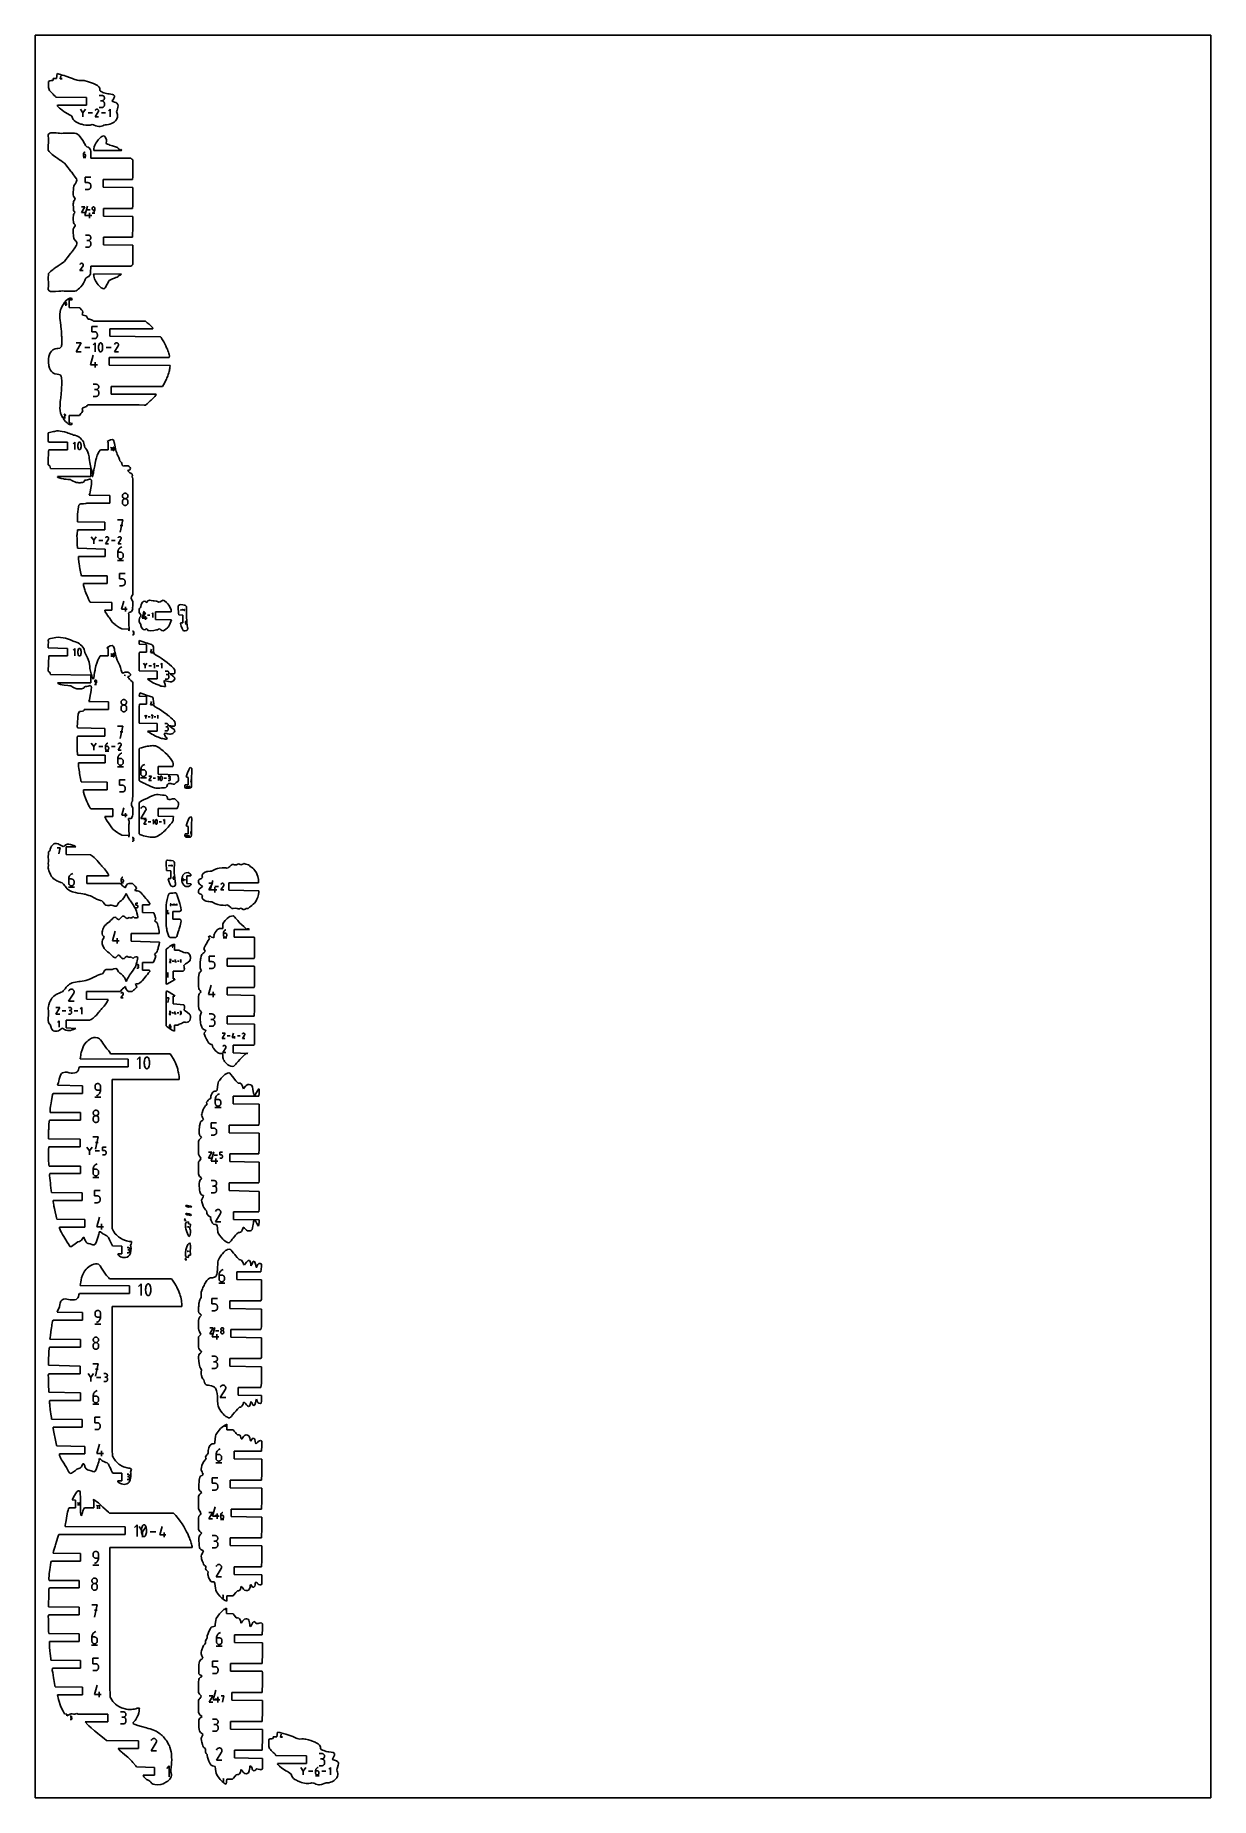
# Model space of a CAD drawing. Extents: x 0 to 600, y 0 to 900.
import ezdxf

# ---------------------------------------------------------------- set-up
doc = ezdxf.new("R2010")
doc.units = 0
doc.header["$MEASUREMENT"] = 0
for name, color, linetype in [('annotation', 7, 'Continuous'), ('boundary', 7, 'Continuous'), ('frame', 7, 'Continuous'), ('hole', 7, 'Continuous')]:
    doc.layers.add(name, color=color, linetype=linetype)

msp = doc.modelspace()

# ---------------------------------------------------------------- linework, layer by layer
at = {"layer": 'annotation', "color": 1}
for p, q in [((12.700607, 877.762499), (13.120548, 879.235261)), ((13.752122, 877.762499), (12.700607, 877.762499)), ((13.436929, 877.341489), (13.436929, 878.182558)), ((33.919675, 869.30659), (32.534008, 869.30659)), ((33.919675, 866.535257), (33.225863, 866.535257)), ((33.225863, 866.535257), (33.919675, 866.535257)), ((34.168891, 869.284221), (33.919675, 869.30659)), ((33.919675, 866.535257), (34.168891, 866.557631)), ((34.168891, 866.512888), (33.919675, 866.535257)), ((33.919675, 866.535257), (33.919675, 866.535257)), ((34.403394, 869.219757), (34.168891, 869.284221)), ((34.168891, 866.557631), (34.403394, 866.622133)), ((34.403394, 866.448423), (34.168891, 866.512888)), ((34.619284, 869.117162), (34.403394, 869.219757)), ((34.403394, 866.622133), (34.619284, 866.72483)), ((34.619284, 866.345829), (34.403394, 866.448423)), ((34.812661, 868.980401), (34.619284, 869.117162)), ((34.619284, 866.72483), (34.812661, 866.861789)), ((34.812661, 866.209068), (34.619284, 866.345829)), ((34.979625, 868.81344), (34.812661, 868.980401)), ((34.812661, 866.861789), (34.979625, 867.029078)), ((34.979625, 866.042107), (34.812661, 866.209068)), ((35.116276, 868.620242), (34.979625, 868.81344)), ((34.979625, 867.029078), (35.116276, 867.222764)), ((35.116276, 865.848909), (34.979625, 866.042107)), ((35.218712, 868.404773), (35.116276, 868.620242)), ((35.116276, 867.222764), (35.218712, 867.438915)), ((35.218712, 865.63344), (35.116276, 865.848909)), ((35.283034, 868.170998), (35.218712, 868.404773)), ((35.218712, 867.438915), (35.283034, 867.673597)), ((35.283034, 865.399664), (35.218712, 865.63344)), ((35.218712, 863.975684), (35.283034, 864.209514)), ((35.305342, 867.92288), (35.283034, 868.170998)), ((35.283034, 867.673597), (35.305342, 867.92288)), ((35.305342, 865.151547), (35.283034, 865.399664)), ((35.283034, 864.209514), (35.305342, 864.457735)), ((35.305342, 867.92288), (35.305342, 867.92288)), ((35.305342, 864.457735), (35.305342, 865.151547)), ((35.305342, 865.151547), (35.305342, 865.151547)), ((24.335724, 860.399694), (23.051855, 862.256344)), ((25.619351, 862.256344), (24.335724, 860.399694)), ((24.335724, 860.549105), (24.335724, 858.407151)), ((29.167731, 860.331748), (27.06319, 860.331748)), ((30.611016, 858.407241), (32.190568, 860.950117)), ((32.320427, 858.407241), (30.611016, 858.407241)), ((30.725669, 861.828236), (30.61343, 861.61293)), ((30.814739, 861.954539), (30.725669, 861.828236)), ((30.921604, 862.059973), (30.814739, 861.954539)), ((31.043013, 862.143694), (30.921604, 862.059973)), ((31.175716, 862.204856), (31.043013, 862.143694)), ((31.316462, 862.242616), (31.175716, 862.204856)), ((31.462002, 862.256129), (31.316462, 862.242616)), ((31.609086, 862.244552), (31.462002, 862.256129)), ((31.754464, 862.207039), (31.609086, 862.244552)), ((31.894885, 862.142746), (31.754464, 862.207039)), ((32.020476, 862.053564), (31.894885, 862.142746)), ((31.894885, 862.142746), (31.894885, 862.142746)), ((32.125484, 861.946546), (32.020476, 862.053564)), ((32.208975, 861.824973), (32.125484, 861.946546)), ((32.190568, 860.950117), (32.192456, 860.952453)), ((32.190568, 860.950117), (32.190568, 860.950117)), ((32.192456, 860.952453), (32.194267, 860.95481)), ((32.194267, 860.95481), (32.196012, 860.957206)), ((32.196012, 860.957206), (32.197704, 860.959662)), ((32.197704, 860.959662), (32.199354, 860.962197)), ((32.199354, 860.962197), (32.200974, 860.964832)), ((32.200974, 860.964832), (32.202576, 860.967585)), ((32.202576, 860.967585), (32.204172, 860.970478)), ((32.204172, 860.970478), (32.205774, 860.97353)), ((32.205774, 860.97353), (32.270994, 861.113561)), ((32.205774, 860.97353), (32.205774, 860.97353)), ((32.270015, 861.692123), (32.208975, 861.824973)), ((32.307671, 861.551277), (32.270015, 861.692123)), ((32.270994, 861.113561), (32.309094, 861.258716)), ((32.321008, 861.405715), (32.307671, 861.551277)), ((32.309094, 861.258716), (32.321008, 861.405715)), ((32.534008, 863.074025), (33.919675, 863.074025)), ((35.868977, 860.331748), (33.764436, 860.331748)), ((33.919675, 863.074025), (34.168891, 863.096381)), ((33.919675, 863.074025), (33.919675, 863.074025)), ((34.168891, 863.096381), (34.403394, 863.160813)), ((34.403394, 863.160813), (34.619284, 863.263366)), ((34.619284, 863.263366), (34.812661, 863.400085)), ((34.812661, 863.400085), (34.979625, 863.567014)), ((34.979625, 863.567014), (35.116276, 863.760199)), ((35.116276, 863.760199), (35.218712, 863.975684)), ((38.167763, 862.256223), (37.312092, 861.400311)), ((38.167763, 858.407272), (38.167763, 862.256223)), ((24.486667, 837.541918), (25.761336, 837.541918)), ((24.570106, 839.446978), (24.557571, 839.274663)), ((24.557571, 839.274663), (24.557571, 838.427335)), ((25.123682, 839.274663), (24.557571, 839.274663)), ((24.557571, 838.427335), (24.557571, 838.427335)), ((24.557571, 838.427335), (24.566711, 838.325497)), ((24.566711, 838.325497), (24.593055, 838.229632)), ((24.606694, 839.612538), (24.570106, 839.446978)), ((24.593055, 838.229632), (24.634991, 838.141346)), ((24.665805, 839.769292), (24.606694, 839.612538)), ((24.634991, 838.141346), (24.690905, 838.062241)), ((24.745913, 839.915187), (24.665805, 839.769292)), ((24.690905, 838.062241), (24.759183, 837.993922)), ((24.845491, 840.048169), (24.745913, 839.915187)), ((24.759183, 837.993922), (24.838214, 837.937993)), ((24.838214, 837.937993), (24.926382, 837.896058)), ((24.963009, 840.166186), (24.845491, 840.048169)), ((24.926382, 837.896058), (25.022076, 837.86972)), ((25.096942, 840.267186), (24.963009, 840.166186)), ((25.022076, 837.86972), (25.123682, 837.860585)), ((25.24576, 840.349115), (25.096942, 840.267186)), ((25.225498, 839.265576), (25.123682, 839.274663)), ((25.123682, 837.860585), (25.225498, 837.86972)), ((25.123682, 837.860585), (25.123682, 837.860585)), ((25.321304, 839.239371), (25.225498, 839.265576)), ((25.225498, 837.86972), (25.321304, 837.896058)), ((25.407936, 840.409922), (25.24576, 840.349115)), ((25.409505, 839.197627), (25.321304, 839.239371)), ((25.321304, 837.896058), (25.409505, 837.937993)), ((25.407936, 840.409922), (25.407936, 840.409922)), ((25.488509, 839.141925), (25.409505, 839.197627)), ((25.409505, 837.937993), (25.488509, 837.993922)), ((25.556722, 839.073845), (25.488509, 839.141925)), ((25.488509, 837.993922), (25.556722, 838.062241)), ((25.61255, 838.994968), (25.556722, 839.073845)), ((25.556722, 838.062241), (25.61255, 838.141346)), ((25.6544, 838.906872), (25.61255, 838.994968)), ((25.61255, 838.141346), (25.6544, 838.229632)), ((25.680679, 838.81114), (25.6544, 838.906872)), ((25.6544, 838.229632), (25.680679, 838.325497)), ((25.689793, 838.709351), (25.680679, 838.81114)), ((25.680679, 838.325497), (25.689793, 838.427335)), ((25.689793, 838.427335), (25.689793, 838.709351)), ((25.689793, 838.709351), (25.689793, 838.709351)), ((25.551567, 824.724879), (25.551567, 827.503647)), ((25.551567, 827.503647), (28.3229, 827.503647)), ((26.937234, 824.724879), (25.551567, 824.724879)), ((25.551567, 821.263647), (26.937234, 821.263647)), ((27.186037, 824.702639), (26.937234, 824.724879)), ((26.937234, 821.263647), (27.185934, 821.286008)), ((26.937234, 821.263647), (26.937234, 821.263647)), ((27.185934, 821.286008), (27.420163, 821.350474)), ((27.420321, 824.638496), (27.186037, 824.702639)), ((27.420163, 821.350474), (27.635973, 821.453119)), ((27.636147, 824.53632), (27.420321, 824.638496)), ((27.635973, 821.453119), (27.829415, 821.590016)), ((27.829576, 824.399979), (27.636147, 824.53632)), ((27.829415, 821.590016), (27.99654, 821.75724)), ((27.996669, 824.233339), (27.829576, 824.399979)), ((27.99654, 821.75724), (28.1334, 821.950864)), ((28.133487, 824.040271), (27.996669, 824.233339)), ((28.1334, 821.950864), (28.236045, 822.166963)), ((28.23609, 823.824641), (28.133487, 824.040271)), ((28.236045, 822.166963), (28.300529, 822.40161)), ((28.300541, 823.590317), (28.23609, 823.824641)), ((28.300529, 822.40161), (28.3229, 822.650879)), ((28.3229, 823.341169), (28.300541, 823.590317)), ((28.3229, 822.650879), (28.3229, 823.341169)), ((28.3229, 823.341169), (28.3229, 823.341169)), ((23.643277, 809.440948), (25.264896, 812.361474)), ((25.264896, 812.361474), (23.643277, 812.361474)), ((25.328799, 807.899273), (26.712509, 812.752041)), ((27.957261, 810.901211), (26.360368, 810.901211)), ((29.062471, 811.828693), (29.052, 811.71202)), ((29.052, 811.71202), (29.052, 811.387294)), ((29.052, 811.387294), (29.052, 811.387294)), ((29.052, 811.387294), (29.062471, 811.270628)), ((29.092651, 811.938532), (29.062471, 811.828693)), ((29.062471, 811.270628), (29.092651, 811.160805)), ((29.140693, 812.039698), (29.092651, 811.938532)), ((29.092651, 811.160805), (29.140693, 811.059664)), ((29.204748, 812.130349), (29.140693, 812.039698)), ((29.140693, 811.059664), (29.204748, 810.969041)), ((29.282968, 812.208646), (29.204748, 812.130349)), ((29.204748, 810.969041), (29.282968, 810.890775)), ((29.373505, 812.272747), (29.282968, 812.208646)), ((29.282968, 810.890775), (29.373505, 810.826702)), ((29.474511, 812.320813), (29.373505, 812.272747)), ((29.373505, 810.826702), (29.474511, 810.778661)), ((29.584138, 812.351002), (29.474511, 812.320813)), ((29.474511, 810.778661), (29.584138, 810.748489)), ((29.700538, 812.361474), (29.584138, 812.351002)), ((29.584138, 810.748489), (29.700538, 810.738023)), ((29.817179, 812.351002), (29.700538, 812.361474)), ((29.700538, 812.361474), (29.700538, 812.361474)), ((29.700538, 810.738023), (30.349076, 810.738023)), ((29.926934, 812.320813), (29.817179, 812.351002)), ((30.027978, 812.272747), (29.926934, 812.320813)), ((30.019423, 809.853711), (30.133407, 810.005764)), ((30.118485, 812.208646), (30.027978, 812.272747)), ((30.19663, 812.130349), (30.118485, 812.208646)), ((30.133407, 810.005764), (30.225123, 810.172603)), ((30.260587, 812.039698), (30.19663, 812.130349)), ((30.225123, 810.172603), (30.292813, 810.351845)), ((30.30853, 811.938532), (30.260587, 812.039698)), ((30.292813, 810.351845), (30.334717, 810.541112)), ((30.338635, 811.828693), (30.30853, 811.938532)), ((30.334717, 810.541112), (30.349076, 810.738023)), ((30.349076, 811.71202), (30.338635, 811.828693)), ((30.349076, 810.738023), (30.349076, 811.71202)), ((30.349076, 811.71202), (30.349076, 811.71202)), ((25.264896, 809.440948), (23.643277, 809.440948)), ((28.793553, 807.899273), (25.328799, 807.899273)), ((27.754988, 806.512041), (27.754988, 809.283375)), ((28.970956, 809.075883), (30.431219, 809.075883)), ((29.375995, 809.440948), (29.561457, 809.510061)), ((29.375995, 809.440948), (29.375995, 809.440948)), ((29.561457, 809.510061), (29.731689, 809.603479)), ((29.731689, 809.603479), (29.88493, 809.718822)), ((29.88493, 809.718822), (30.019423, 809.853711)), ((26.946928, 797.993196), (25.561262, 797.993196)), ((26.946928, 795.221863), (26.253117, 795.221863)), ((26.253117, 795.221863), (26.946928, 795.221863)), ((27.196144, 797.970827), (26.946928, 797.993196)), ((26.946928, 795.221863), (27.196144, 795.244237)), ((27.196144, 795.199493), (26.946928, 795.221863)), ((26.946928, 795.221863), (26.946928, 795.221863)), ((27.430647, 797.906362), (27.196144, 797.970827)), ((27.196144, 795.244237), (27.430647, 795.308739)), ((27.430647, 795.135029), (27.196144, 795.199493)), ((27.646537, 797.803768), (27.430647, 797.906362)), ((27.430647, 795.308739), (27.646537, 795.411436)), ((27.646537, 795.032434), (27.430647, 795.135029)), ((27.839915, 797.667007), (27.646537, 797.803768)), ((27.646537, 795.411436), (27.839915, 795.548395)), ((27.839915, 794.895674), (27.646537, 795.032434)), ((27.646537, 791.949972), (27.839915, 792.086691)), ((28.006879, 797.500046), (27.839915, 797.667007)), ((27.839915, 795.548395), (28.006879, 795.715684)), ((28.006879, 794.728713), (27.839915, 794.895674)), ((27.839915, 792.086691), (28.006879, 792.25362)), ((28.143529, 797.306848), (28.006879, 797.500046)), ((28.006879, 795.715684), (28.143529, 795.90937)), ((28.143529, 794.535515), (28.006879, 794.728713)), ((28.006879, 792.25362), (28.143529, 792.446805)), ((28.245965, 797.091379), (28.143529, 797.306848)), ((28.143529, 795.90937), (28.245965, 796.12552)), ((28.245965, 794.320046), (28.143529, 794.535515)), ((28.143529, 792.446805), (28.245965, 792.66229)), ((28.310287, 796.857604), (28.245965, 797.091379)), ((28.245965, 796.12552), (28.310287, 796.360203)), ((28.310287, 794.08627), (28.245965, 794.320046)), ((28.245965, 792.66229), (28.310287, 792.89612)), ((28.332595, 796.609486), (28.310287, 796.857604)), ((28.310287, 796.360203), (28.332595, 796.609486)), ((28.332595, 793.838153), (28.310287, 794.08627)), ((28.310287, 792.89612), (28.332595, 793.144341)), ((28.332595, 796.609486), (28.332595, 796.609486)), ((28.332595, 793.144341), (28.332595, 793.838153)), ((28.332595, 793.838153), (28.332595, 793.838153)), ((22.943892, 783.144512), (22.834714, 782.935077)), ((23.030534, 783.267371), (22.943892, 783.144512)), ((23.134485, 783.369931), (23.030534, 783.267371)), ((23.252583, 783.451368), (23.134485, 783.369931)), ((23.381668, 783.510863), (23.252583, 783.451368)), ((23.518577, 783.547593), (23.381668, 783.510863)), ((23.660148, 783.560738), (23.518577, 783.547593)), ((23.803222, 783.549476), (23.660148, 783.560738)), ((23.944635, 783.512986), (23.803222, 783.549476)), ((24.081227, 783.450446), (23.944635, 783.512986)), ((24.203394, 783.363696), (24.081227, 783.450446)), ((24.081227, 783.450446), (24.081227, 783.450446)), ((24.305538, 783.259597), (24.203394, 783.363696)), ((24.386753, 783.141338), (24.305538, 783.259597)), ((24.446128, 783.012111), (24.386753, 783.141338)), ((24.482757, 782.875105), (24.446128, 783.012111)), ((25.561262, 791.760631), (26.946928, 791.760631)), ((26.946928, 791.760631), (27.196144, 791.782987)), ((26.946928, 791.760631), (26.946928, 791.760631)), ((27.196144, 791.782987), (27.430647, 791.847419)), ((27.430647, 791.847419), (27.646537, 791.949972)), ((22.832366, 779.816799), (24.368848, 782.290337)), ((24.495166, 779.816799), (22.832366, 779.816799)), ((24.368848, 782.290337), (24.370684, 782.29261)), ((24.368848, 782.290337), (24.368848, 782.290337)), ((24.370684, 782.29261), (24.372446, 782.294902)), ((24.372446, 782.294902), (24.374143, 782.297233)), ((24.374143, 782.297233), (24.375789, 782.299622)), ((24.375789, 782.299622), (24.377394, 782.302088)), ((24.377394, 782.302088), (24.37897, 782.304651)), ((24.37897, 782.304651), (24.380528, 782.307329)), ((24.380528, 782.307329), (24.382081, 782.310143)), ((24.382081, 782.310143), (24.383639, 782.313112)), ((24.383639, 782.313112), (24.44708, 782.449325)), ((24.383639, 782.313112), (24.383639, 782.313112)), ((24.44708, 782.449325), (24.484142, 782.590522)), ((24.495731, 782.733512), (24.482757, 782.875105)), ((24.484142, 782.590522), (24.495731, 782.733512)), ((15.325164, 762.150684), (15.979417, 762.150684)), ((15.367991, 763.1285), (15.361557, 763.040056)), ((15.361557, 763.040056), (15.361557, 762.605145)), ((15.652127, 763.040056), (15.361557, 763.040056)), ((15.361557, 762.605145), (15.361557, 762.605145)), ((15.361557, 762.605145), (15.366249, 762.552874)), ((15.366249, 762.552874), (15.37977, 762.50367)), ((15.386771, 763.213478), (15.367991, 763.1285)), ((15.37977, 762.50367), (15.401295, 762.458354)), ((15.417111, 763.293936), (15.386771, 763.213478)), ((15.401295, 762.458354), (15.429994, 762.417752)), ((15.458228, 763.368819), (15.417111, 763.293936)), ((15.429994, 762.417752), (15.465039, 762.382686)), ((15.509339, 763.437076), (15.458228, 763.368819)), ((15.465039, 762.382686), (15.505603, 762.353979)), ((15.505603, 762.353979), (15.550858, 762.332455)), ((15.569658, 763.497651), (15.509339, 763.437076)), ((15.550858, 762.332455), (15.599975, 762.318937)), ((15.638402, 763.549491), (15.569658, 763.497651)), ((15.599975, 762.318937), (15.652127, 762.314247)), ((15.714786, 763.591543), (15.638402, 763.549491)), ((15.704386, 763.035392), (15.652127, 763.040056)), ((15.652127, 762.314247), (15.704386, 762.318937)), ((15.652127, 762.314247), (15.652127, 762.314247)), ((15.753561, 763.021941), (15.704386, 763.035392)), ((15.704386, 762.318937), (15.753561, 762.332455)), ((15.798027, 763.622753), (15.714786, 763.591543)), ((15.798832, 763.000515), (15.753561, 763.021941)), ((15.753561, 762.332455), (15.798832, 762.353979)), ((15.798027, 763.622753), (15.798027, 763.622753)), ((15.839383, 762.971925), (15.798832, 763.000515)), ((15.798832, 762.353979), (15.839383, 762.382686)), ((15.874395, 762.936981), (15.839383, 762.971925)), ((15.839383, 762.382686), (15.874395, 762.417752)), ((15.90305, 762.896496), (15.874395, 762.936981)), ((15.874395, 762.417752), (15.90305, 762.458354)), ((15.92453, 762.851279), (15.90305, 762.896496)), ((15.90305, 762.458354), (15.92453, 762.50367)), ((15.938018, 762.802142), (15.92453, 762.851279)), ((15.92453, 762.50367), (15.938018, 762.552874)), ((15.942696, 762.749896), (15.938018, 762.802142)), ((15.938018, 762.552874), (15.942696, 762.605145)), ((15.942696, 762.605145), (15.942696, 762.749896)), ((15.942696, 762.749896), (15.942696, 762.749896)), ((28.917394, 748.558126), (28.917394, 751.336894)), ((28.917394, 751.336894), (31.688727, 751.336894)), ((30.30306, 748.558126), (28.917394, 748.558126)), ((30.551863, 748.535886), (30.30306, 748.558126)), ((30.786147, 748.471744), (30.551863, 748.535886)), ((31.001973, 748.369568), (30.786147, 748.471744)), ((31.195402, 748.233226), (31.001973, 748.369568)), ((31.362495, 748.066587), (31.195402, 748.233226)), ((31.499313, 747.873518), (31.362495, 748.066587)), ((31.601917, 747.657888), (31.499313, 747.873518)), ((31.666368, 747.423564), (31.601917, 747.657888)), ((31.688727, 747.174416), (31.666368, 747.423564)), ((31.688727, 746.484126), (31.688727, 747.174416)), ((31.688727, 747.174416), (31.688727, 747.174416)), ((20.882035, 738.265335), (23.471895, 742.929657)), ((23.471895, 742.929657), (20.882035, 742.929657)), ((23.471895, 738.265335), (20.882035, 738.265335)), ((27.771826, 740.597496), (25.221454, 740.597496)), ((28.917394, 745.096894), (30.30306, 745.096894)), ((30.557592, 742.929657), (29.520654, 741.892426)), ((30.30306, 745.096894), (30.55176, 745.119256)), ((30.30306, 745.096894), (30.30306, 745.096894)), ((30.55176, 745.119256), (30.78599, 745.183722)), ((30.557592, 738.265335), (30.557592, 742.929657)), ((30.78599, 745.183722), (31.0018, 745.286366)), ((31.0018, 745.286366), (31.195241, 745.423263)), ((31.195241, 745.423263), (31.362366, 745.590487)), ((31.362366, 745.590487), (31.499226, 745.784112)), ((31.499226, 745.784112), (31.601872, 746.00021)), ((31.601872, 746.00021), (31.666355, 746.234857)), ((31.666355, 746.234857), (31.688727, 746.484126)), ((32.351618, 741.265799), (32.306919, 740.819105)), ((32.306919, 740.819105), (32.306919, 740.370567)), ((32.306919, 740.370567), (32.351618, 739.923635)), ((32.441017, 741.707199), (32.351618, 741.265799)), ((32.351618, 739.923635), (32.441017, 739.481758)), ((32.575116, 742.139856), (32.441017, 741.707199)), ((32.441017, 739.481758), (32.575116, 739.048387)), ((32.753914, 742.560318), (32.575116, 742.139856)), ((32.575116, 739.048387), (32.753914, 738.626972)), ((32.814124, 742.660445), (32.753914, 742.560318)), ((32.753914, 742.560318), (32.753914, 742.560318)), ((32.753914, 738.626972), (32.753914, 738.626972)), ((32.753914, 738.626972), (32.776679, 738.584535)), ((32.776679, 738.584535), (32.80239, 738.544085)), ((32.80239, 738.544085), (32.83094, 738.505743)), ((32.889163, 742.745771), (32.814124, 742.660445)), ((32.83094, 738.505743), (32.862221, 738.469634)), ((32.862221, 738.469634), (32.896123, 738.435879)), ((32.976544, 742.815471), (32.889163, 742.745771)), ((32.896123, 738.435879), (32.932538, 738.404601)), ((32.932538, 738.404601), (32.971358, 738.375923)), ((32.971358, 738.375923), (33.012476, 738.349968)), ((33.073784, 742.868718), (32.976544, 742.815471)), ((33.012476, 738.349968), (33.055781, 738.326859)), ((33.055781, 738.326859), (33.055781, 738.326859)), ((33.055781, 738.326859), (33.164186, 738.286335)), ((33.178398, 742.904686), (33.073784, 742.868718)), ((33.164186, 738.286335), (33.275364, 738.266201)), ((33.287902, 742.92255), (33.178398, 742.904686)), ((33.275364, 738.266201), (33.386802, 738.265638)), ((33.399811, 742.921484), (33.287902, 742.92255)), ((33.386802, 738.265638), (33.495987, 738.283825)), ((33.51164, 742.900663), (33.399811, 742.921484)), ((33.495987, 738.283825), (33.600405, 738.31994)), ((33.620905, 742.85926), (33.51164, 742.900663)), ((33.600405, 738.31994), (33.697542, 738.373162)), ((33.662734, 742.83728), (33.620905, 742.85926)), ((33.620905, 742.85926), (33.620905, 742.85926)), ((33.702872, 742.812032), (33.662734, 742.83728)), ((33.697542, 738.373162), (33.784886, 738.442671)), ((33.741126, 742.783718), (33.702872, 742.812032)), ((33.777299, 742.752536), (33.741126, 742.783718)), ((33.811198, 742.718686), (33.777299, 742.752536)), ((33.784886, 738.442671), (33.859924, 738.527645)), ((33.842626, 742.682369), (33.811198, 742.718686)), ((33.871389, 742.643784), (33.842626, 742.682369)), ((33.859924, 738.527645), (33.92014, 738.627264)), ((33.897292, 742.603131), (33.871389, 742.643784)), ((33.92014, 742.56061), (33.897292, 742.603131)), ((34.099805, 742.139281), (33.92014, 742.56061)), ((33.92014, 742.56061), (33.92014, 742.56061)), ((33.92014, 738.627264), (34.099805, 739.047813)), ((33.92014, 738.627264), (33.92014, 738.627264)), ((34.234553, 741.705975), (34.099805, 742.139281)), ((34.099805, 739.047813), (34.234553, 739.480534)), ((34.324385, 741.264142), (34.234553, 741.705975)), ((34.234553, 739.480534), (34.324385, 739.921977)), ((34.369302, 740.817231), (34.324385, 741.264142)), ((34.324385, 739.921977), (34.369302, 740.368693)), ((34.369302, 740.368693), (34.369302, 740.817231)), ((38.668881, 740.597496), (36.118509, 740.597496)), ((40.417915, 738.265297), (42.332083, 741.346862)), ((42.489452, 738.265297), (40.417915, 738.265297)), ((40.556856, 742.411004), (40.42084, 742.150087)), ((40.664795, 742.564064), (40.556856, 742.411004)), ((40.794299, 742.691833), (40.664795, 742.564064)), ((40.941427, 742.793289), (40.794299, 742.691833)), ((41.102242, 742.867408), (40.941427, 742.793289)), ((41.272805, 742.913167), (41.102242, 742.867408)), ((41.449176, 742.929543), (41.272805, 742.913167)), ((41.627419, 742.915513), (41.449176, 742.929543)), ((41.803593, 742.870053), (41.627419, 742.915513)), ((41.973761, 742.792141), (41.803593, 742.870053)), ((42.125958, 742.684066), (41.973761, 742.792141)), ((41.973761, 742.792141), (41.973761, 742.792141)), ((42.253211, 742.554378), (42.125958, 742.684066)), ((42.354389, 742.407049), (42.253211, 742.554378)), ((42.332083, 741.346862), (42.334371, 741.349693)), ((42.332083, 741.346862), (42.332083, 741.346862)), ((42.334371, 741.349693), (42.336565, 741.352549)), ((42.336565, 741.352549), (42.33868, 741.355453)), ((42.33868, 741.355453), (42.34073, 741.358429)), ((42.34073, 741.358429), (42.34273, 741.361501)), ((42.34273, 741.361501), (42.344693, 741.364694)), ((42.344693, 741.364694), (42.346635, 741.368031)), ((42.346635, 741.368031), (42.348569, 741.371537)), ((42.348569, 741.371537), (42.350511, 741.375235)), ((42.350511, 741.375235), (42.429546, 741.544931)), ((42.350511, 741.375235), (42.350511, 741.375235)), ((42.42836, 742.246056), (42.354389, 742.407049)), ((42.473993, 742.075373), (42.42836, 742.246056)), ((42.429546, 741.544931), (42.475717, 741.720836)), ((42.490156, 741.898975), (42.473993, 742.075373)), ((42.475717, 741.720836), (42.490156, 741.898975)), ((28.217504, 731.73252), (29.601214, 736.585289)), ((31.682258, 731.73252), (28.217504, 731.73252)), ((30.643693, 730.345289), (30.643693, 733.116622)), ((31.000229, 721.826443), (29.614563, 721.826443)), ((31.249445, 721.804074), (31.000229, 721.826443)), ((31.483948, 721.73961), (31.249445, 721.804074)), ((31.699838, 721.637015), (31.483948, 721.73961)), ((31.893216, 721.500254), (31.699838, 721.637015)), ((32.06018, 721.333293), (31.893216, 721.500254)), ((32.19683, 721.140096), (32.06018, 721.333293)), ((32.299267, 720.924627), (32.19683, 721.140096)), ((32.363589, 720.690851), (32.299267, 720.924627)), ((32.299267, 719.958768), (32.363589, 720.193451)), ((32.385896, 720.442733), (32.363589, 720.690851)), ((32.363589, 720.193451), (32.385896, 720.442733)), ((32.385896, 720.442733), (32.385896, 720.442733)), ((29.614563, 715.593878), (31.000229, 715.593878)), ((31.000229, 719.05511), (30.306418, 719.05511)), ((30.306418, 719.05511), (31.000229, 719.05511)), ((31.000229, 719.05511), (31.249445, 719.077484)), ((31.249445, 719.032741), (31.000229, 719.05511)), ((31.000229, 719.05511), (31.000229, 719.05511)), ((31.000229, 715.593878), (31.249445, 715.616234)), ((31.000229, 715.593878), (31.000229, 715.593878)), ((31.249445, 719.077484), (31.483948, 719.141986)), ((31.483948, 718.968276), (31.249445, 719.032741)), ((31.249445, 715.616234), (31.483948, 715.680667)), ((31.483948, 719.141986), (31.699838, 719.244683)), ((31.699838, 718.865682), (31.483948, 718.968276)), ((31.483948, 715.680667), (31.699838, 715.783219)), ((31.699838, 719.244683), (31.893216, 719.381642)), ((31.893216, 718.728921), (31.699838, 718.865682)), ((31.699838, 715.783219), (31.893216, 715.919938)), ((31.893216, 719.381642), (32.06018, 719.548931)), ((32.06018, 718.56196), (31.893216, 718.728921)), ((31.893216, 715.919938), (32.06018, 716.086867)), ((32.06018, 719.548931), (32.19683, 719.742617)), ((32.19683, 718.368762), (32.06018, 718.56196)), ((32.06018, 716.086867), (32.19683, 716.280052)), ((32.19683, 719.742617), (32.299267, 719.958768)), ((32.299267, 718.153293), (32.19683, 718.368762)), ((32.19683, 716.280052), (32.299267, 716.495537)), ((32.363589, 717.919518), (32.299267, 718.153293)), ((32.299267, 716.495537), (32.363589, 716.729367)), ((32.385896, 717.6714), (32.363589, 717.919518)), ((32.363589, 716.729367), (32.385896, 716.977588)), ((32.385896, 716.977588), (32.385896, 717.6714)), ((32.385896, 717.6714), (32.385896, 717.6714)), ((14.574645, 704.599017), (15.332253, 705.818668)), ((15.394538, 704.599017), (14.574645, 704.599017)), ((14.629636, 706.239844), (14.575803, 706.136576)), ((14.672358, 706.300423), (14.629636, 706.239844)), ((14.723614, 706.350993), (14.672358, 706.300423)), ((14.781846, 706.391149), (14.723614, 706.350993)), ((14.845495, 706.420484), (14.781846, 706.391149)), ((14.913001, 706.438595), (14.845495, 706.420484)), ((14.982808, 706.445077), (14.913001, 706.438595)), ((15.053354, 706.439523), (14.982808, 706.445077)), ((15.123082, 706.421531), (15.053354, 706.439523)), ((15.190433, 706.390694), (15.123082, 706.421531)), ((15.250671, 706.347919), (15.190433, 706.390694)), ((15.190433, 706.390694), (15.190433, 706.390694)), ((15.301036, 706.29659), (15.250671, 706.347919)), ((15.341081, 706.238279), (15.301036, 706.29659)), ((15.332253, 705.818668), (15.333158, 705.819788)), ((15.332253, 705.818668), (15.332253, 705.818668)), ((15.333158, 705.819788), (15.334027, 705.820919)), ((15.334027, 705.820919), (15.334864, 705.822068)), ((15.334864, 705.822068), (15.335675, 705.823246)), ((15.335675, 705.823246), (15.336467, 705.824462)), ((15.336467, 705.824462), (15.337244, 705.825726)), ((15.337244, 705.825726), (15.338012, 705.827046)), ((15.338012, 705.827046), (15.338778, 705.828434)), ((15.338778, 705.828434), (15.339546, 705.829898)), ((15.339546, 705.829898), (15.370828, 705.897061)), ((15.339546, 705.829898), (15.339546, 705.829898)), ((15.370358, 706.17456), (15.341081, 706.238279)), ((15.388419, 706.107005), (15.370358, 706.17456)), ((15.370828, 705.897061), (15.389102, 705.966683)), ((15.394816, 706.037188), (15.388419, 706.107005)), ((15.389102, 705.966683), (15.394816, 706.037188)), ((20.265197, 692.237596), (19.409999, 691.382156)), ((20.265197, 688.390771), (20.265197, 692.237596)), ((21.744791, 690.865356), (21.707926, 690.496952)), ((21.707926, 690.496952), (21.707926, 690.127027)), ((21.707926, 690.127027), (21.744791, 689.758427)), ((21.818522, 691.229393), (21.744791, 690.865356)), ((21.744791, 689.758427), (21.818522, 689.393996)), ((21.929117, 691.58622), (21.818522, 691.229393)), ((21.818522, 689.393996), (21.929117, 689.036581)), ((22.076578, 691.932989), (21.929117, 691.58622)), ((21.929117, 689.036581), (22.076578, 688.689025)), ((22.126236, 692.015567), (22.076578, 691.932989)), ((22.076578, 691.932989), (22.076578, 691.932989)), ((22.076578, 688.689025), (22.076578, 688.689025)), ((22.076578, 688.689025), (22.095353, 688.654026)), ((22.095353, 688.654026), (22.116558, 688.620665)), ((22.116558, 688.620665), (22.140105, 688.589044)), ((22.188122, 692.085939), (22.126236, 692.015567)), ((22.140105, 688.589044), (22.165902, 688.559263)), ((22.165902, 688.559263), (22.193863, 688.531424)), ((22.260189, 692.143422), (22.188122, 692.085939)), ((22.193863, 688.531424), (22.223896, 688.505628)), ((22.223896, 688.505628), (22.255912, 688.481977)), ((22.255912, 688.481977), (22.289823, 688.460571)), ((22.340386, 692.187337), (22.260189, 692.143422)), ((22.289823, 688.460571), (22.325538, 688.441512)), ((22.325538, 688.441512), (22.325538, 688.441512)), ((22.325538, 688.441512), (22.414943, 688.40809)), ((22.426665, 692.217001), (22.340386, 692.187337)), ((22.414943, 688.40809), (22.506636, 688.391485)), ((22.516976, 692.231734), (22.426665, 692.217001)), ((22.506636, 688.391485), (22.598542, 688.391021)), ((22.609271, 692.230856), (22.516976, 692.231734)), ((22.598542, 688.391021), (22.688591, 688.40602)), ((22.701501, 692.213683), (22.609271, 692.230856)), ((22.688591, 688.40602), (22.774708, 688.435805)), ((22.791615, 692.179537), (22.701501, 692.213683)), ((22.774708, 688.435805), (22.85482, 688.479699)), ((22.826113, 692.161409), (22.791615, 692.179537)), ((22.791615, 692.179537), (22.791615, 692.179537)), ((22.859216, 692.140586), (22.826113, 692.161409)), ((22.85482, 688.479699), (22.926856, 688.537026)), ((22.890765, 692.117234), (22.859216, 692.140586)), ((22.920599, 692.091518), (22.890765, 692.117234)), ((22.948556, 692.063601), (22.920599, 692.091518)), ((22.926856, 688.537026), (22.988742, 688.607107)), ((22.974476, 692.033649), (22.948556, 692.063601)), ((22.998198, 692.001827), (22.974476, 692.033649)), ((22.988742, 688.607107), (23.038405, 688.689266)), ((23.019561, 691.968299), (22.998198, 692.001827)), ((23.038405, 691.93323), (23.019561, 691.968299)), ((23.18658, 691.585746), (23.038405, 691.93323)), ((23.038405, 691.93323), (23.038405, 691.93323)), ((23.038405, 688.689266), (23.18658, 689.036107)), ((23.038405, 688.689266), (23.038405, 688.689266)), ((23.297712, 691.228384), (23.18658, 691.585746)), ((23.18658, 689.036107), (23.297712, 689.392987)), ((23.371799, 690.863989), (23.297712, 691.228384)), ((23.297712, 689.392987), (23.371799, 689.75706)), ((23.408843, 690.495406), (23.371799, 690.863989)), ((23.371799, 689.75706), (23.408843, 690.125482)), ((23.408843, 690.125482), (23.408843, 690.495406)), ((38.937669, 689.603722), (38.559942, 689.225889)), ((38.937669, 687.904645), (38.937669, 689.603722)), ((39.591181, 688.997627), (39.574898, 688.834909)), ((39.574898, 688.834909), (39.574898, 688.67152)), ((39.574898, 688.67152), (39.591181, 688.508715)), ((39.623746, 689.158416), (39.591181, 688.997627)), ((39.591181, 688.508715), (39.623746, 688.347752)), ((39.672594, 689.31602), (39.623746, 689.158416)), ((39.623746, 688.347752), (39.672594, 688.189888)), ((39.737725, 689.469182), (39.672594, 689.31602)), ((39.672594, 688.189888), (39.737725, 688.036378)), ((39.759658, 689.505656), (39.737725, 689.469182)), ((39.737725, 689.469182), (39.737725, 689.469182)), ((39.737725, 688.036378), (39.737725, 688.036378)), ((39.737725, 688.036378), (39.746018, 688.02092)), ((39.746018, 688.02092), (39.755384, 688.006185)), ((39.755384, 688.006185), (39.765784, 687.992219)), ((39.786992, 689.536738), (39.759658, 689.505656)), ((39.765784, 687.992219), (39.777178, 687.979065)), ((39.777178, 687.979065), (39.789528, 687.966769)), ((39.818823, 689.562127), (39.786992, 689.536738)), ((39.789528, 687.966769), (39.802793, 687.955375)), ((39.802793, 687.955375), (39.816934, 687.944929)), ((39.816934, 687.944929), (39.831912, 687.935474)), ((39.854245, 689.581523), (39.818823, 689.562127)), ((39.831912, 687.935474), (39.847687, 687.927056)), ((39.847687, 687.927056), (39.847687, 687.927056)), ((39.847687, 687.927056), (39.887175, 687.912294)), ((39.892352, 689.594625), (39.854245, 689.581523)), ((39.887175, 687.912294), (39.927674, 687.90496)), ((39.932241, 689.601133), (39.892352, 689.594625)), ((39.927674, 687.90496), (39.968268, 687.904755)), ((39.973007, 689.600745), (39.932241, 689.601133)), ((39.968268, 687.904755), (40.008041, 687.91138)), ((40.013743, 689.59316), (39.973007, 689.600745)), ((40.008041, 687.91138), (40.046077, 687.924536)), ((40.053545, 689.578078), (40.013743, 689.59316)), ((40.046077, 687.924536), (40.081461, 687.943923)), ((40.068782, 689.570071), (40.053545, 689.578078)), ((40.053545, 689.578078), (40.053545, 689.578078)), ((40.083403, 689.560874), (40.068782, 689.570071)), ((40.081461, 687.943923), (40.113278, 687.969243)), ((40.097338, 689.55056), (40.083403, 689.560874)), ((40.110515, 689.539202), (40.097338, 689.55056)), ((40.122863, 689.526871), (40.110515, 689.539202)), ((40.113278, 687.969243), (40.140612, 688.000197)), ((40.134311, 689.513642), (40.122863, 689.526871)), ((40.144789, 689.499587), (40.134311, 689.513642)), ((40.140612, 688.000197), (40.162548, 688.036485)), ((40.154225, 689.484778), (40.144789, 689.499587)), ((40.162548, 689.469289), (40.154225, 689.484778)), ((40.227994, 689.315811), (40.162548, 689.469289)), ((40.162548, 689.469289), (40.162548, 689.469289)), ((40.162548, 688.036485), (40.227994, 688.189679)), ((40.162548, 688.036485), (40.162548, 688.036485)), ((40.277079, 689.15797), (40.227994, 689.315811)), ((40.227994, 688.189679), (40.277079, 688.347306)), ((40.309802, 688.997023), (40.277079, 689.15797)), ((40.277079, 688.347306), (40.309802, 688.508111)), ((40.326164, 688.834226), (40.309802, 688.997023)), ((40.309802, 688.508111), (40.326164, 688.670837)), ((40.326164, 688.670837), (40.326164, 688.834226)), ((29.087761, 675.328637), (29.085175, 675.29983)), ((29.085175, 675.29983), (29.085175, 675.219654)), ((29.085175, 675.219654), (29.085175, 675.219654)), ((29.085175, 675.219654), (29.087761, 675.190848)), ((29.095212, 675.355757), (29.087761, 675.328637)), ((29.087761, 675.190848), (29.095212, 675.163733)), ((29.107074, 675.380735), (29.095212, 675.355757)), ((29.095212, 675.163733), (29.107074, 675.13876)), ((29.122889, 675.403118), (29.107074, 675.380735)), ((29.107074, 675.13876), (29.122889, 675.116385)), ((29.142202, 675.42245), (29.122889, 675.403118)), ((29.122889, 675.116385), (29.142202, 675.097061)), ((29.164556, 675.438276), (29.142202, 675.42245)), ((29.142202, 675.097061), (29.164556, 675.081241)), ((29.189495, 675.450144), (29.164556, 675.438276)), ((29.164556, 675.081241), (29.189495, 675.06938)), ((29.216563, 675.457598), (29.189495, 675.450144)), ((29.189495, 675.06938), (29.216563, 675.06193)), ((29.245302, 675.460183), (29.216563, 675.457598)), ((29.216563, 675.06193), (29.245302, 675.059346)), ((29.274101, 675.457598), (29.245302, 675.460183)), ((29.245302, 675.460183), (29.245302, 675.460183)), ((29.245302, 675.059346), (29.405429, 675.059346)), ((29.301201, 675.450144), (29.274101, 675.457598)), ((29.326149, 675.438276), (29.301201, 675.450144)), ((29.348495, 675.42245), (29.326149, 675.438276)), ((29.36779, 675.403118), (29.348495, 675.42245)), ((29.383581, 675.380735), (29.36779, 675.403118)), ((29.395418, 675.355757), (29.383581, 675.380735)), ((29.391538, 674.963997), (29.401884, 675.010728)), ((29.402851, 675.328637), (29.395418, 675.355757)), ((29.401884, 675.010728), (29.405429, 675.059346)), ((29.405429, 675.29983), (29.402851, 675.328637)), ((29.405429, 675.059346), (29.405429, 675.29983)), ((29.405429, 675.29983), (29.405429, 675.29983)), ((29.065165, 674.648955), (29.425711, 674.648955)), ((29.165171, 674.739092), (29.210963, 674.756156)), ((29.165171, 674.739092), (29.165171, 674.739092)), ((29.210963, 674.756156), (29.252994, 674.779221)), ((29.252994, 674.779221), (29.29083, 674.8077)), ((29.29083, 674.8077), (29.324036, 674.841005)), ((29.324036, 674.841005), (29.35218, 674.878548)), ((29.35218, 674.878548), (29.374825, 674.919741)), ((29.374825, 674.919741), (29.391538, 674.963997)), ((45.392155, 666.030628), (45.176329, 665.928033)), ((45.62644, 666.095092), (45.392155, 666.030628)), ((45.875243, 666.117461), (45.62644, 666.095092)), ((46.124046, 666.095092), (45.875243, 666.117461)), ((45.875243, 666.117461), (45.875243, 666.117461)), ((46.35833, 666.030628), (46.124046, 666.095092)), ((46.574156, 665.928033), (46.35833, 666.030628)), ((44.511935, 664.981869), (44.489576, 664.733751)), ((44.489576, 664.733751), (44.489576, 664.733751)), ((44.489576, 664.733751), (44.511948, 664.484469)), ((44.511935, 662.208062), (44.489576, 661.958896)), ((44.489576, 661.958896), (44.489576, 661.268606)), ((44.489576, 661.268606), (44.489576, 661.268606)), ((44.489576, 661.268606), (44.511948, 661.019458)), ((44.576386, 665.215645), (44.511935, 664.981869)), ((44.576386, 662.442654), (44.511935, 662.208062)), ((44.511948, 664.484469), (44.576431, 664.249786)), ((44.511948, 661.019458), (44.576431, 660.785135)), ((44.67899, 665.431114), (44.576386, 665.215645)), ((44.67899, 662.658737), (44.576386, 662.442654)), ((44.576431, 664.249786), (44.679077, 664.033635)), ((44.576431, 660.785135), (44.679077, 660.569505)), ((44.815808, 665.624311), (44.67899, 665.431114)), ((44.815808, 662.852374), (44.67899, 662.658737)), ((44.679077, 664.033635), (44.815937, 663.839949)), ((44.679077, 660.569505), (44.815937, 660.376436)), ((44.982901, 665.791273), (44.815808, 665.624311)), ((44.982901, 663.01963), (44.815808, 662.852374)), ((44.815937, 663.839949), (44.983062, 663.67266)), ((44.815937, 660.376436), (44.983062, 660.209797)), ((45.176329, 665.928033), (44.982901, 665.791273)), ((45.176329, 663.156569), (44.982901, 663.01963)), ((44.983062, 663.67266), (45.176503, 663.535701)), ((44.983062, 660.209797), (45.176503, 660.073455)), ((45.392155, 663.259256), (45.176329, 663.156569)), ((45.176503, 663.535701), (45.392313, 663.433005)), ((45.176503, 660.073455), (45.392313, 659.971279)), ((45.62644, 663.323754), (45.392155, 663.259256)), ((45.392313, 663.433005), (45.626543, 663.368503)), ((45.392313, 659.971279), (45.626543, 659.907137)), ((45.875243, 663.346128), (45.62644, 663.323754)), ((45.626543, 663.368503), (45.875243, 663.346128)), ((45.626543, 659.907137), (45.875243, 659.884896)), ((45.875243, 663.346128), (46.123943, 663.368503)), ((46.124046, 663.323767), (45.875243, 663.346128)), ((45.875243, 663.346128), (45.875243, 663.346128)), ((45.875243, 663.346128), (45.875243, 663.346128)), ((45.875243, 659.884896), (46.123943, 659.907137)), ((45.875243, 659.884896), (45.875243, 659.884896)), ((46.123943, 663.368503), (46.358172, 663.433005)), ((46.123943, 659.907137), (46.358172, 659.971279)), ((46.35833, 663.259301), (46.124046, 663.323767)), ((46.358172, 663.433005), (46.573982, 663.535701)), ((46.358172, 659.971279), (46.573982, 660.073455)), ((46.574156, 663.156656), (46.35833, 663.259301)), ((46.573982, 663.535701), (46.767424, 663.67266)), ((46.573982, 660.073455), (46.767424, 660.209797)), ((46.767585, 665.791273), (46.574156, 665.928033)), ((46.767585, 663.019759), (46.574156, 663.156656)), ((46.767424, 663.67266), (46.934549, 663.839949)), ((46.767424, 660.209797), (46.934549, 660.376436)), ((46.934678, 665.624311), (46.767585, 665.791273)), ((46.934678, 662.852535), (46.767585, 663.019759)), ((46.934549, 663.839949), (47.071409, 664.033635)), ((46.934549, 660.376436), (47.071409, 660.569505)), ((47.071496, 665.431114), (46.934678, 665.624311)), ((47.071496, 662.658911), (46.934678, 662.852535)), ((47.071409, 664.033635), (47.174054, 664.249786)), ((47.071409, 660.569505), (47.174054, 660.785135)), ((47.1741, 665.215645), (47.071496, 665.431114)), ((47.1741, 662.442812), (47.071496, 662.658911)), ((47.174054, 664.249786), (47.238538, 664.484469)), ((47.174054, 660.785135), (47.238538, 661.019458)), ((47.23855, 664.981869), (47.1741, 665.215645)), ((47.23855, 662.208165), (47.1741, 662.442812)), ((47.238538, 664.484469), (47.260909, 664.733751)), ((47.238538, 661.019458), (47.260909, 661.268606)), ((47.260909, 664.733751), (47.23855, 664.981869)), ((47.260909, 661.958896), (47.23855, 662.208165)), ((47.260909, 664.733751), (47.260909, 664.733751)), ((47.260909, 661.268606), (47.260909, 661.958896)), ((47.260909, 661.958896), (47.260909, 661.958896)), ((44.780141, 652.470547), (42.005286, 652.470547)), ((43.392909, 646.230547), (44.780141, 652.470547)), ((44.780141, 649.691778), (43.392909, 649.691778)), ((29.835294, 642.145758), (28.608427, 643.919975)), ((31.061929, 643.919975), (29.835294, 642.145758)), ((29.835294, 642.288535), (29.835294, 640.241682)), ((34.452765, 642.080828), (32.441663, 642.080828)), ((35.831969, 640.241768), (37.341391, 642.671743)), ((37.465484, 640.241768), (35.831969, 640.241768)), ((35.941532, 643.510874), (35.834276, 643.305128)), ((36.026648, 643.63157), (35.941532, 643.510874)), ((36.128768, 643.732323), (36.026648, 643.63157)), ((36.244786, 643.812326), (36.128768, 643.732323)), ((36.371597, 643.870773), (36.244786, 643.812326)), ((36.506095, 643.906856), (36.371597, 643.870773)), ((36.645173, 643.919769), (36.506095, 643.906856)), ((36.785727, 643.908706), (36.645173, 643.919769)), ((36.924649, 643.872858), (36.785727, 643.908706)), ((37.058836, 643.81142), (36.924649, 643.872858)), ((37.178851, 643.726198), (37.058836, 643.81142)), ((37.058836, 643.81142), (37.058836, 643.81142)), ((37.279196, 643.623932), (37.178851, 643.726198)), ((37.358981, 643.507756), (37.279196, 643.623932)), ((37.341391, 642.671743), (37.343195, 642.673975)), ((37.341391, 642.671743), (37.341391, 642.671743)), ((37.343195, 642.673975), (37.344926, 642.676227)), ((37.344926, 642.676227), (37.346593, 642.678517)), ((37.346593, 642.678517), (37.34821, 642.680864)), ((37.34821, 642.680864), (37.349786, 642.683287)), ((37.349786, 642.683287), (37.351335, 642.685804)), ((37.351335, 642.685804), (37.352866, 642.688436)), ((37.352866, 642.688436), (37.354391, 642.6912)), ((37.354391, 642.6912), (37.355922, 642.694116)), ((37.355922, 642.694116), (37.418246, 642.82793)), ((37.355922, 642.694116), (37.355922, 642.694116)), ((37.417311, 643.380804), (37.358981, 643.507756)), ((37.453294, 643.246212), (37.417311, 643.380804)), ((37.418246, 642.82793), (37.454654, 642.966641)), ((37.46604, 643.107113), (37.453294, 643.246212)), ((37.454654, 642.966641), (37.46604, 643.107113)), ((40.856482, 642.080828), (38.845381, 642.080828)), ((42.235687, 640.241768), (43.745108, 642.671743)), ((43.869202, 640.241768), (42.235687, 640.241768)), ((42.345249, 643.510874), (42.237993, 643.305128)), ((42.430365, 643.63157), (42.345249, 643.510874)), ((42.532485, 643.732323), (42.430365, 643.63157)), ((42.648504, 643.812326), (42.532485, 643.732323)), ((42.775315, 643.870773), (42.648504, 643.812326)), ((42.909812, 643.906856), (42.775315, 643.870773)), ((43.048891, 643.919769), (42.909812, 643.906856)), ((43.189444, 643.908706), (43.048891, 643.919769)), ((43.328367, 643.872858), (43.189444, 643.908706)), ((43.462553, 643.81142), (43.328367, 643.872858)), ((43.582568, 643.726198), (43.462553, 643.81142)), ((43.462553, 643.81142), (43.462553, 643.81142)), ((43.682914, 643.623932), (43.582568, 643.726198)), ((43.762698, 643.507756), (43.682914, 643.623932)), ((43.745108, 642.671743), (43.746913, 642.673975)), ((43.745108, 642.671743), (43.745108, 642.671743)), ((43.746913, 642.673975), (43.748643, 642.676227)), ((43.748643, 642.676227), (43.750311, 642.678517)), ((43.750311, 642.678517), (43.751927, 642.680864)), ((43.751927, 642.680864), (43.753504, 642.683287)), ((43.753504, 642.683287), (43.755052, 642.685804)), ((43.755052, 642.685804), (43.756583, 642.688436)), ((43.756583, 642.688436), (43.758109, 642.6912)), ((43.758109, 642.6912), (43.75964, 642.694116)), ((43.75964, 642.694116), (43.821963, 642.82793)), ((43.75964, 642.694116), (43.75964, 642.694116)), ((43.821028, 643.380804), (43.762698, 643.507756)), ((43.857012, 643.246212), (43.821028, 643.380804)), ((43.821963, 642.82793), (43.858372, 642.966641)), ((43.869757, 643.107113), (43.857012, 643.246212)), ((43.858372, 642.966641), (43.869757, 643.107113)), ((41.954875, 631.796001), (45.074875, 631.796001)), ((42.159108, 636.459007), (42.128426, 636.037233)), ((42.128426, 636.037233), (42.128426, 633.963233)), ((43.514092, 636.037233), (42.128426, 636.037233)), ((42.128426, 633.963233), (42.128426, 633.963233)), ((42.128426, 633.963233), (42.150798, 633.713964)), ((42.150798, 633.713964), (42.215281, 633.479317)), ((42.248663, 636.86425), (42.159108, 636.459007)), ((42.215281, 633.479317), (42.317926, 633.263218)), ((42.39335, 637.247935), (42.248663, 636.86425)), ((42.317926, 633.263218), (42.454786, 633.069594)), ((42.589431, 637.605041), (42.39335, 637.247935)), ((42.454786, 633.069594), (42.621911, 632.90237)), ((42.833165, 637.93054), (42.589431, 637.605041)), ((42.621911, 632.90237), (42.815353, 632.765473)), ((42.815353, 632.765473), (43.031163, 632.662828)), ((43.120815, 638.219411), (42.833165, 637.93054)), ((43.031163, 632.662828), (43.265392, 632.598362)), ((43.44864, 638.466627), (43.120815, 638.219411)), ((43.265392, 632.598362), (43.514092, 632.576001)), ((43.812902, 638.667165), (43.44864, 638.466627)), ((43.763308, 636.014992), (43.514092, 636.037233)), ((43.514092, 632.576001), (43.763308, 632.598362)), ((43.514092, 632.576001), (43.514092, 632.576001)), ((43.997811, 635.95085), (43.763308, 636.014992)), ((43.763308, 632.598362), (43.997811, 632.662828)), ((44.209861, 638.816001), (43.812902, 638.667165)), ((44.213701, 635.848674), (43.997811, 635.95085)), ((43.997811, 632.662828), (44.213701, 632.765473)), ((44.209861, 638.816001), (44.209861, 638.816001)), ((44.407079, 635.712332), (44.213701, 635.848674)), ((44.213701, 632.765473), (44.407079, 632.90237)), ((44.574043, 635.545693), (44.407079, 635.712332)), ((44.407079, 632.90237), (44.574043, 633.069594)), ((44.710693, 635.352624), (44.574043, 635.545693)), ((44.574043, 633.069594), (44.710693, 633.263218)), ((44.81313, 635.136994), (44.710693, 635.352624)), ((44.710693, 633.263218), (44.81313, 633.479317)), ((44.877452, 634.902671), (44.81313, 635.136994)), ((44.81313, 633.479317), (44.877452, 633.713964)), ((44.899759, 634.653523), (44.877452, 634.902671)), ((44.877452, 633.713964), (44.899759, 633.963233)), ((44.899759, 633.963233), (44.899759, 634.653523)), ((44.899759, 634.653523), (44.899759, 634.653523)), ((43.07846, 622.382687), (43.07846, 625.161455)), ((43.07846, 625.161455), (45.849793, 625.161455)), ((44.464127, 622.382687), (43.07846, 622.382687)), ((44.71293, 622.360447), (44.464127, 622.382687)), ((44.947214, 622.296305), (44.71293, 622.360447)), ((45.16304, 622.194129), (44.947214, 622.296305)), ((45.356469, 622.057787), (45.16304, 622.194129)), ((45.523562, 621.891148), (45.356469, 622.057787)), ((45.66038, 621.698079), (45.523562, 621.891148)), ((45.762984, 621.482449), (45.66038, 621.698079)), ((45.827434, 621.248125), (45.762984, 621.482449)), ((45.849793, 620.998977), (45.827434, 621.248125)), ((43.07846, 618.921455), (44.464127, 618.921455)), ((44.464127, 618.921455), (44.712827, 618.943817)), ((44.464127, 618.921455), (44.464127, 618.921455)), ((44.712827, 618.943817), (44.947056, 619.008283)), ((44.947056, 619.008283), (45.162866, 619.110927)), ((45.162866, 619.110927), (45.356308, 619.247824)), ((45.356308, 619.247824), (45.523433, 619.415048)), ((45.523433, 619.415048), (45.660293, 619.608673)), ((45.660293, 619.608673), (45.762938, 619.824771)), ((45.762938, 619.824771), (45.827422, 620.059418)), ((45.827422, 620.059418), (45.849793, 620.308687)), ((45.849793, 620.308687), (45.849793, 620.998977)), ((45.849793, 620.998977), (45.849793, 620.998977)), ((44.065725, 606.956288), (45.208155, 610.962869)), ((46.926323, 606.956288), (44.065725, 606.956288)), ((46.068854, 605.810951), (46.068854, 608.099041)), ((54.597841, 602.417096), (55.58936, 605.894426)), ((54.972057, 602.704701), (56.313382, 605.12042)), ((56.313382, 605.12042), (54.972057, 605.12042)), ((56.336365, 601.423053), (56.336365, 603.408896)), ((58.540378, 603.91256), (57.219504, 603.91256)), ((59.983167, 605.12042), (59.446121, 604.583223)), ((59.983167, 602.704701), (59.983167, 605.12042)), ((74.335135, 606.531783), (74.173397, 606.765678)), ((74.496842, 606.765678), (74.335135, 606.531783)), ((74.335135, 606.550605), (74.335135, 606.280768)), ((74.943857, 606.523223), (74.678733, 606.523223)), ((75.341246, 606.765663), (75.125626, 606.765663)), ((75.233451, 606.280784), (75.341246, 606.765663)), ((75.341246, 606.549739), (75.233451, 606.549739)), ((75.78826, 606.523223), (75.523136, 606.523223)), ((75.970081, 606.28078), (76.169068, 606.601124)), ((76.185427, 606.28078), (75.970081, 606.28078)), ((75.984524, 606.711746), (75.970385, 606.684623)), ((75.995745, 606.727658), (75.984524, 606.711746)), ((76.009208, 606.74094), (75.995745, 606.727658)), ((76.024502, 606.751487), (76.009208, 606.74094)), ((76.04122, 606.759192), (76.024502, 606.751487)), ((76.058951, 606.763949), (76.04122, 606.759192)), ((76.077286, 606.765651), (76.058951, 606.763949)), ((76.095815, 606.764193), (76.077286, 606.765651)), ((76.114129, 606.759467), (76.095815, 606.764193)), ((76.131819, 606.751367), (76.114129, 606.759467)), ((76.14764, 606.740133), (76.131819, 606.751367)), ((76.131819, 606.751367), (76.131819, 606.751367)), ((76.160869, 606.726651), (76.14764, 606.740133)), ((76.171387, 606.711335), (76.160869, 606.726651)), ((76.169068, 606.601124), (76.169306, 606.601418)), ((76.169068, 606.601124), (76.169068, 606.601124)), ((76.169306, 606.601418), (76.169534, 606.601715)), ((76.169534, 606.601715), (76.169754, 606.602017)), ((76.169754, 606.602017), (76.169967, 606.602326)), ((76.169967, 606.602326), (76.170175, 606.602645)), ((76.170175, 606.602645), (76.170379, 606.602977)), ((76.170379, 606.602977), (76.170581, 606.603324)), ((76.170581, 606.603324), (76.170782, 606.603689)), ((76.170782, 606.603689), (76.170984, 606.604073)), ((76.170984, 606.604073), (76.1792, 606.621714)), ((76.170984, 606.604073), (76.170984, 606.604073)), ((76.179077, 606.694599), (76.171387, 606.711335)), ((76.18382, 606.676856), (76.179077, 606.694599)), ((76.1792, 606.621714), (76.184, 606.64)), ((76.1855, 606.658518), (76.18382, 606.676856)), ((76.184, 606.64), (76.1855, 606.658518)), ((49.973455, 595.641166), (49.568896, 595.641166)), ((49.973455, 594.832048), (49.77089, 594.832048)), ((49.77089, 594.832048), (49.973455, 594.832048)), ((50.046216, 595.634635), (49.973455, 595.641166)), ((49.973455, 594.832048), (50.046216, 594.83858)), ((50.046216, 594.825517), (49.973455, 594.832048)), ((49.973455, 594.832048), (49.973455, 594.832048)), ((50.114682, 595.615814), (50.046216, 595.634635)), ((50.046216, 594.83858), (50.114682, 594.857412)), ((50.114682, 594.806696), (50.046216, 594.825517)), ((50.177713, 595.585861), (50.114682, 595.615814)), ((50.114682, 594.857412), (50.177713, 594.887395)), ((50.177713, 594.776742), (50.114682, 594.806696)), ((50.234171, 595.545932), (50.177713, 595.585861)), ((50.177713, 594.887395), (50.234171, 594.927382)), ((50.234171, 594.736813), (50.177713, 594.776742)), ((50.282918, 595.497186), (50.234171, 595.545932)), ((50.234171, 594.927382), (50.282918, 594.976224)), ((50.282918, 594.688067), (50.234171, 594.736813)), ((50.322815, 595.44078), (50.282918, 595.497186)), ((50.282918, 594.976224), (50.322815, 595.032772)), ((50.322815, 594.631661), (50.282918, 594.688067)), ((50.282918, 593.965439), (50.322815, 594.021841)), ((50.352722, 595.377872), (50.322815, 595.44078)), ((50.322815, 595.032772), (50.352722, 595.095879)), ((50.352722, 594.568753), (50.322815, 594.631661)), ((50.322815, 594.021841), (50.352722, 594.084754)), ((50.371501, 595.309619), (50.352722, 595.377872)), ((50.352722, 595.095879), (50.371501, 595.164398)), ((50.371501, 594.5005), (50.352722, 594.568753)), ((50.352722, 594.084754), (50.371501, 594.153024)), ((50.378014, 595.237178), (50.371501, 595.309619)), ((50.371501, 595.164398), (50.378014, 595.237178)), ((50.378014, 594.428059), (50.371501, 594.5005)), ((50.371501, 594.153024), (50.378014, 594.225494)), ((50.378014, 595.237178), (50.378014, 595.237178)), ((50.378014, 594.225494), (50.378014, 594.428059)), ((50.378014, 594.428059), (50.378014, 594.428059)), ((57.080566, 602.417096), (54.597841, 602.417096)), ((56.313382, 602.704701), (54.972057, 602.704701)), ((76.577482, 599.526818), (77.184365, 599.526818)), ((76.617208, 600.433837), (76.61124, 600.351796)), ((76.61124, 600.351796), (76.61124, 599.948375)), ((76.880771, 600.351796), (76.61124, 600.351796)), ((76.61124, 599.948375), (76.61124, 599.948375)), ((76.61124, 599.948375), (76.615592, 599.899888)), ((76.615592, 599.899888), (76.628135, 599.854246)), ((76.634628, 600.512662), (76.617208, 600.433837)), ((76.628135, 599.854246), (76.648101, 599.812212)), ((76.662772, 600.587294), (76.634628, 600.512662)), ((76.648101, 599.812212), (76.674722, 599.77455)), ((76.700912, 600.656756), (76.662772, 600.587294)), ((76.674722, 599.77455), (76.70723, 599.742022)), ((76.748322, 600.72007), (76.700912, 600.656756)), ((76.70723, 599.742022), (76.744857, 599.715394)), ((76.744857, 599.715394), (76.786835, 599.695428)), ((76.804274, 600.776259), (76.748322, 600.72007)), ((76.786835, 599.695428), (76.832396, 599.682889)), ((76.86804, 600.824346), (76.804274, 600.776259)), ((76.832396, 599.682889), (76.880771, 599.678539)), ((76.938894, 600.863354), (76.86804, 600.824346)), ((76.929247, 600.34747), (76.880771, 600.351796)), ((76.880771, 599.678539), (76.929247, 599.682889)), ((76.880771, 599.678539), (76.880771, 599.678539)), ((76.974861, 600.334993), (76.929247, 600.34747)), ((76.929247, 599.682889), (76.974861, 599.695428)), ((77.016108, 600.892304), (76.938894, 600.863354)), ((77.016855, 600.315119), (76.974861, 600.334993)), ((76.974861, 599.695428), (77.016855, 599.715394)), ((77.016108, 600.892304), (77.016108, 600.892304)), ((77.054469, 600.288598), (77.016855, 600.315119)), ((77.016855, 599.715394), (77.054469, 599.742022)), ((77.086946, 600.256185), (77.054469, 600.288598)), ((77.054469, 599.742022), (77.086946, 599.77455)), ((77.113527, 600.21863), (77.086946, 600.256185)), ((77.086946, 599.77455), (77.113527, 599.812212)), ((77.133452, 600.176687), (77.113527, 600.21863)), ((77.113527, 599.812212), (77.133452, 599.854246)), ((77.145963, 600.131108), (77.133452, 600.176687)), ((77.133452, 599.854246), (77.145963, 599.899888)), ((77.150302, 600.082645), (77.145963, 600.131108)), ((77.145963, 599.899888), (77.150302, 599.948375)), ((77.150302, 599.948375), (77.150302, 600.082645)), ((77.150302, 600.082645), (77.150302, 600.082645)), ((20.279049, 586.900541), (19.424339, 586.04559)), ((20.279049, 583.055912), (20.279049, 586.900541)), ((21.757799, 585.529085), (21.720954, 585.160891)), ((21.720954, 585.160891), (21.720954, 584.791178)), ((21.831487, 585.892914), (21.757799, 585.529085)), ((21.942019, 586.249537), (21.831487, 585.892914)), ((22.089396, 586.596108), (21.942019, 586.249537)), ((22.139025, 586.67864), (22.089396, 586.596108)), ((22.089396, 586.596108), (22.089396, 586.596108)), ((22.200876, 586.748971), (22.139025, 586.67864)), ((22.272902, 586.806422), (22.200876, 586.748971)), ((22.353053, 586.850311), (22.272902, 586.806422)), ((22.439283, 586.879958), (22.353053, 586.850311)), ((22.529543, 586.894683), (22.439283, 586.879958)), ((22.621785, 586.893805), (22.529543, 586.894683)), ((22.713962, 586.876643), (22.621785, 586.893805)), ((22.804025, 586.842516), (22.713962, 586.876643)), ((22.838503, 586.824398), (22.804025, 586.842516)), ((22.804025, 586.842516), (22.804025, 586.842516)), ((22.871587, 586.803587), (22.838503, 586.824398)), ((22.903118, 586.780249), (22.871587, 586.803587)), ((22.932935, 586.754546), (22.903118, 586.780249)), ((22.960876, 586.726646), (22.932935, 586.754546)), ((22.986781, 586.696711), (22.960876, 586.726646)), ((23.010489, 586.664907), (22.986781, 586.696711)), ((23.03184, 586.631398), (23.010489, 586.664907)), ((23.050673, 586.59635), (23.03184, 586.631398)), ((23.198764, 586.249064), (23.050673, 586.59635)), ((23.050673, 586.59635), (23.050673, 586.59635)), ((23.309832, 585.891905), (23.198764, 586.249064)), ((23.383878, 585.527718), (23.309832, 585.891905)), ((23.4209, 585.159346), (23.383878, 585.527718)), ((23.4209, 584.789633), (23.4209, 585.159346)), ((49.568896, 593.821506), (49.973455, 593.821506)), ((49.973455, 593.821506), (50.046216, 593.828033)), ((49.973455, 593.821506), (49.973455, 593.821506)), ((50.046216, 593.828033), (50.114682, 593.846845)), ((50.114682, 593.846845), (50.177713, 593.876786)), ((50.177713, 593.876786), (50.234171, 593.916703)), ((50.234171, 593.916703), (50.282918, 593.965439)), ((58.846944, 584.777456), (59.326517, 586.459351)), ((59.687824, 584.296663), (59.687824, 585.257165)), ((21.720954, 584.791178), (21.757799, 584.422788)), ((21.757799, 584.422788), (21.831487, 584.058565)), ((21.831487, 584.058565), (21.942019, 583.701353)), ((21.942019, 583.701353), (22.089396, 583.353996)), ((22.089396, 583.353996), (22.089396, 583.353996)), ((22.089396, 583.353996), (22.10816, 583.319017)), ((22.10816, 583.319017), (22.129353, 583.285676)), ((22.129353, 583.285676), (22.152886, 583.254072)), ((22.152886, 583.254072), (22.178669, 583.224308)), ((22.178669, 583.224308), (22.206613, 583.196485)), ((22.206613, 583.196485), (22.236629, 583.170704)), ((22.236629, 583.170704), (22.268627, 583.147066)), ((22.268627, 583.147066), (22.302519, 583.125673)), ((22.302519, 583.125673), (22.338214, 583.106624)), ((22.338214, 583.106624), (22.338214, 583.106624)), ((22.338214, 583.106624), (22.427568, 583.073222)), ((22.427568, 583.073222), (22.519208, 583.056626)), ((22.519208, 583.056626), (22.611062, 583.056162)), ((22.611062, 583.056162), (22.701059, 583.071153)), ((22.701059, 583.071153), (22.787127, 583.100921)), ((22.787127, 583.100921), (22.867194, 583.14479)), ((22.867194, 583.14479), (22.939188, 583.202084)), ((22.939188, 583.202084), (23.001039, 583.272125)), ((23.001039, 583.272125), (23.050673, 583.354237)), ((23.050673, 583.354237), (23.198764, 583.70088)), ((23.050673, 583.354237), (23.050673, 583.354237)), ((23.198764, 583.70088), (23.309832, 584.057556)), ((23.309832, 584.057556), (23.383878, 584.421422)), ((23.383878, 584.421422), (23.4209, 584.789633)), ((38.963385, 584.282868), (38.578944, 583.898318)), ((38.963385, 582.553585), (38.963385, 584.282868)), ((39.628515, 583.665998), (39.611943, 583.500388)), ((39.611943, 583.500388), (39.611943, 583.334094)), ((39.611943, 583.334094), (39.628515, 583.168395)), ((39.66166, 583.829646), (39.628515, 583.665998)), ((39.628515, 583.168395), (39.66166, 583.00457)), ((39.711376, 583.990052), (39.66166, 583.829646)), ((39.66166, 583.00457), (39.711376, 582.843899)), ((39.777665, 584.145937), (39.711376, 583.990052)), ((39.711376, 582.843899), (39.777665, 582.687661)), ((39.799988, 584.183059), (39.777665, 584.145937)), ((39.777665, 584.145937), (39.777665, 584.145937)), ((39.777665, 582.687661), (39.777665, 582.687661)), ((39.777665, 582.687661), (39.786105, 582.671928)), ((39.786105, 582.671928), (39.795637, 582.656931)), ((39.795637, 582.656931), (39.806222, 582.642716)), ((39.827808, 584.214693), (39.799988, 584.183059)), ((39.806222, 582.642716), (39.817819, 582.629328)), ((39.817819, 582.629328), (39.830388, 582.616814)), ((39.860204, 584.240534), (39.827808, 584.214693)), ((39.830388, 582.616814), (39.843889, 582.605218)), ((39.843889, 582.605218), (39.858282, 582.594585)), ((39.858282, 582.594585), (39.873526, 582.584963)), ((39.896256, 584.260275), (39.860204, 584.240534)), ((39.873526, 582.584963), (39.889581, 582.576395)), ((39.889581, 582.576395), (39.889581, 582.576395)), ((39.889581, 582.576395), (39.929772, 582.561371)), ((39.935041, 584.273611), (39.896256, 584.260275)), ((39.929772, 582.561371), (39.970991, 582.553906)), ((39.975639, 584.280234), (39.935041, 584.273611)), ((39.970991, 582.553906), (40.012306, 582.553698)), ((40.017129, 584.279839), (39.975639, 584.280234)), ((40.012306, 582.553698), (40.052786, 582.56044)), ((40.05859, 584.272119), (40.017129, 584.279839)), ((40.052786, 582.56044), (40.091499, 582.57383)), ((40.099099, 584.256769), (40.05859, 584.272119)), ((40.091499, 582.57383), (40.127512, 582.593562)), ((40.114607, 584.24862), (40.099099, 584.256769)), ((40.099099, 584.256769), (40.099099, 584.256769)), ((40.129488, 584.239259), (40.114607, 584.24862)), ((40.127512, 582.593562), (40.159895, 582.619332)), ((40.143671, 584.228762), (40.129488, 584.239259)), ((40.157082, 584.217201), (40.143671, 584.228762)), ((40.16965, 584.204652), (40.157082, 584.217201)), ((40.159895, 582.619332), (40.187715, 582.650836)), ((40.181302, 584.191187), (40.16965, 584.204652)), ((40.191966, 584.176882), (40.181302, 584.191187)), ((40.187715, 582.650836), (40.21004, 582.687769)), ((40.201569, 584.16181), (40.191966, 584.176882)), ((40.21004, 584.146045), (40.201569, 584.16181)), ((40.27665, 583.989839), (40.21004, 584.146045)), ((40.21004, 584.146045), (40.21004, 584.146045)), ((40.21004, 582.687769), (40.27665, 582.843686)), ((40.21004, 582.687769), (40.21004, 582.687769)), ((40.326608, 583.829192), (40.27665, 583.989839)), ((40.27665, 582.843686), (40.326608, 583.004116)), ((40.359913, 583.665384), (40.326608, 583.829192)), ((40.326608, 583.004116), (40.359913, 583.16778)), ((40.376565, 583.499693), (40.359913, 583.665384)), ((40.359913, 583.16778), (40.376565, 583.333399)), ((40.376565, 583.333399), (40.376565, 583.499693)), ((56.120854, 578.091621), (55.275665, 579.313879)), ((56.965883, 579.313879), (56.120854, 578.091621)), ((56.120854, 578.18998), (56.120854, 576.779903)), ((59.301831, 578.046891), (57.916383, 578.046891)), ((60.047774, 584.777456), (58.846944, 584.777456)), ((60.815154, 579.3138), (60.251854, 578.750341)), ((60.815154, 576.779982), (60.815154, 579.3138)), ((63.150943, 578.046891), (61.765495, 578.046891)), ((64.664266, 579.3138), (64.100966, 578.750341)), ((64.664266, 576.779982), (64.664266, 579.3138)), ((30.283788, 568.530363), (31.270443, 568.530363)), ((30.345622, 570.390352), (30.338547, 570.31152)), ((30.338547, 570.31152), (30.338547, 570.092112)), ((30.338547, 570.092112), (30.338547, 570.092112)), ((30.338547, 570.092112), (30.345622, 570.013285)), ((30.366013, 570.464567), (30.345622, 570.390352)), ((30.345622, 570.013285), (30.366013, 569.939081)), ((30.398474, 570.532922), (30.366013, 570.464567)), ((30.366013, 569.939081), (30.398474, 569.870743)), ((30.441754, 570.594172), (30.398474, 570.532922)), ((30.398474, 569.870743), (30.441754, 569.809512)), ((30.494604, 570.647075), (30.441754, 570.594172)), ((30.441754, 569.809512), (30.494604, 569.75663)), ((30.555778, 570.690386), (30.494604, 570.647075)), ((30.494604, 569.75663), (30.555778, 569.713338)), ((30.624024, 570.722863), (30.555778, 570.690386)), ((30.555778, 569.713338), (30.624024, 569.680878)), ((30.55746, 568.777026), (30.682771, 568.823724)), ((30.55746, 568.777026), (30.55746, 568.777026)), ((30.698096, 570.74326), (30.624024, 570.722863)), ((30.624024, 569.680878), (30.698096, 569.660492)), ((30.682771, 568.823724), (30.797791, 568.886843)), ((30.776744, 570.750336), (30.698096, 570.74326)), ((30.698096, 569.660492), (30.776744, 569.65342)), ((30.855555, 570.74326), (30.776744, 570.750336)), ((30.776744, 570.750336), (30.776744, 570.750336)), ((30.776744, 569.65342), (31.214941, 569.65342)), ((30.797791, 568.886843), (30.901332, 568.964777)), ((30.929713, 570.722863), (30.855555, 570.74326)), ((30.901332, 568.964777), (30.992204, 569.055917)), ((30.997985, 570.690386), (30.929713, 570.722863)), ((30.992204, 569.055917), (31.06922, 569.158655)), ((31.059138, 570.647075), (30.997985, 570.690386)), ((31.111938, 570.594172), (31.059138, 570.647075)), ((31.06922, 569.158655), (31.13119, 569.271383)), ((31.155152, 570.532922), (31.111938, 570.594172)), ((31.13119, 569.271383), (31.176926, 569.392492)), ((31.187546, 570.464567), (31.155152, 570.532922)), ((31.176926, 569.392492), (31.205239, 569.520374)), ((31.207886, 570.390352), (31.187546, 570.464567)), ((31.205239, 569.520374), (31.214941, 569.65342)), ((31.214941, 570.31152), (31.207886, 570.390352)), ((31.214941, 569.65342), (31.214941, 570.31152)), ((31.214941, 570.31152), (31.214941, 570.31152)), ((67.297565, 575.327896), (66.387471, 575.327896)), ((66.387471, 571.234401), (67.297565, 571.234401)), ((67.297565, 573.507708), (66.841875, 573.507708)), ((66.841875, 573.507708), (67.297565, 573.507708)), ((67.461248, 575.313204), (67.297565, 575.327896)), ((67.297565, 573.507708), (67.461248, 573.522404)), ((67.461248, 573.493016), (67.297565, 573.507708)), ((67.297565, 573.507708), (67.297565, 573.507708)), ((67.297565, 571.234401), (67.461248, 571.249084)), ((67.297565, 571.234401), (67.297565, 571.234401)), ((67.615267, 575.270865), (67.461248, 575.313204)), ((67.461248, 573.522404), (67.615267, 573.564768)), ((67.615267, 573.450677), (67.461248, 573.493016)), ((67.461248, 571.249084), (67.615267, 571.291403)), ((67.757062, 575.203481), (67.615267, 575.270865)), ((67.615267, 573.564768), (67.757062, 573.632218)), ((67.757062, 573.383293), (67.615267, 573.450677)), ((67.615267, 571.291403), (67.757062, 571.358758)), ((67.884071, 575.113658), (67.757062, 575.203481)), ((67.757062, 573.632218), (67.884071, 573.722172)), ((67.884071, 573.29347), (67.757062, 573.383293)), ((67.757062, 571.358758), (67.884071, 571.448554)), ((67.993731, 575.004), (67.884071, 575.113658)), ((67.884071, 573.722172), (67.993731, 573.832046)), ((67.993731, 573.183811), (67.884071, 573.29347)), ((67.884071, 571.448554), (67.993731, 571.558192)), ((68.083482, 574.877109), (67.993731, 575.004)), ((67.993731, 573.832046), (68.083482, 573.959257)), ((68.083482, 573.056921), (67.993731, 573.183811)), ((67.993731, 571.558192), (68.083482, 571.685074)), ((68.150761, 574.735591), (68.083482, 574.877109)), ((68.083482, 573.959257), (68.150761, 574.101223)), ((68.150761, 572.915403), (68.083482, 573.056921)), ((68.083482, 571.685074), (68.150761, 571.826602)), ((68.193008, 574.582049), (68.150761, 574.735591)), ((68.150761, 574.101223), (68.193008, 574.255361)), ((68.193008, 572.761861), (68.150761, 572.915403)), ((68.150761, 571.826602), (68.193008, 571.98018)), ((68.207659, 574.419087), (68.193008, 574.582049)), ((68.193008, 574.255361), (68.207659, 574.419087)), ((68.207659, 572.598899), (68.193008, 572.761861)), ((68.193008, 571.98018), (68.207659, 572.14321)), ((68.207659, 574.419087), (68.207659, 574.419087)), ((68.207659, 572.14321), (68.207659, 572.598899)), ((68.207659, 572.598899), (68.207659, 572.598899)), ((43.826722, 559.645913), (43.804363, 559.397795)), ((43.804363, 559.397795), (43.804363, 559.397795)), ((43.804363, 559.397795), (43.826735, 559.148512)), ((43.891173, 559.879688), (43.826722, 559.645913)), ((43.826735, 559.148512), (43.891218, 558.913829)), ((43.993777, 560.095157), (43.891173, 559.879688)), ((43.891218, 558.913829), (43.993864, 558.697679)), ((44.130595, 560.288355), (43.993777, 560.095157)), ((43.993864, 558.697679), (44.130723, 558.503993)), ((44.297688, 560.455316), (44.130595, 560.288355)), ((44.130723, 558.503993), (44.297849, 558.336704)), ((44.491116, 560.592077), (44.297688, 560.455316)), ((44.297849, 558.336704), (44.49129, 558.199745)), ((44.706942, 560.694671), (44.491116, 560.592077)), ((44.49129, 558.199745), (44.7071, 558.097048)), ((44.941226, 560.759136), (44.706942, 560.694671)), ((44.7071, 558.097048), (44.94133, 558.032546)), ((45.19003, 560.781505), (44.941226, 560.759136)), ((45.19003, 558.010172), (44.941226, 557.987798)), ((44.94133, 558.032546), (45.19003, 558.010172)), ((45.438833, 560.759136), (45.19003, 560.781505)), ((45.19003, 560.781505), (45.19003, 560.781505)), ((45.19003, 558.010172), (45.43873, 558.032546)), ((45.438833, 557.987811), (45.19003, 558.010172)), ((45.19003, 558.010172), (45.19003, 558.010172)), ((45.19003, 558.010172), (45.19003, 558.010172)), ((45.43873, 558.032546), (45.672959, 558.097048)), ((45.673117, 560.694671), (45.438833, 560.759136)), ((45.672959, 558.097048), (45.888769, 558.199745)), ((45.888943, 560.592077), (45.673117, 560.694671)), ((45.888769, 558.199745), (46.082211, 558.336704)), ((46.082372, 560.455316), (45.888943, 560.592077)), ((46.082211, 558.336704), (46.249336, 558.503993)), ((46.249465, 560.288355), (46.082372, 560.455316)), ((46.249336, 558.503993), (46.386196, 558.697679)), ((46.386283, 560.095157), (46.249465, 560.288355)), ((46.386196, 558.697679), (46.488841, 558.913829)), ((46.488886, 559.879688), (46.386283, 560.095157)), ((46.488841, 558.913829), (46.553324, 559.148512)), ((46.553337, 559.645913), (46.488886, 559.879688)), ((46.553324, 559.148512), (46.575696, 559.397795)), ((46.575696, 559.397795), (46.553337, 559.645913)), ((46.575696, 559.397795), (46.575696, 559.397795)), ((58.855723, 558.148338), (59.33979, 559.845995)), ((60.067807, 558.148338), (58.855723, 558.148338)), ((59.704483, 557.663039), (59.704483, 558.632542)), ((43.826722, 556.872106), (43.804363, 556.62294)), ((43.804363, 556.62294), (43.804363, 555.93265)), ((43.804363, 555.93265), (43.804363, 555.93265)), ((43.804363, 555.93265), (43.826735, 555.683502)), ((43.891173, 557.106698), (43.826722, 556.872106)), ((43.826735, 555.683502), (43.891218, 555.449178)), ((43.993777, 557.322781), (43.891173, 557.106698)), ((43.891218, 555.449178), (43.993864, 555.233548)), ((44.130595, 557.516418), (43.993777, 557.322781)), ((43.993864, 555.233548), (44.130723, 555.04048)), ((44.297688, 557.683674), (44.130595, 557.516418)), ((44.130723, 555.04048), (44.297849, 554.87384)), ((44.491116, 557.820613), (44.297688, 557.683674)), ((44.297849, 554.87384), (44.49129, 554.737499)), ((44.706942, 557.9233), (44.491116, 557.820613)), ((44.49129, 554.737499), (44.7071, 554.635323)), ((44.941226, 557.987798), (44.706942, 557.9233)), ((44.7071, 554.635323), (44.94133, 554.57118)), ((44.94133, 554.57118), (45.19003, 554.54894)), ((45.19003, 554.54894), (45.43873, 554.57118)), ((45.19003, 554.54894), (45.19003, 554.54894)), ((45.43873, 554.57118), (45.672959, 554.635323)), ((45.673117, 557.923345), (45.438833, 557.987811)), ((45.672959, 554.635323), (45.888769, 554.737499)), ((45.888943, 557.8207), (45.673117, 557.923345)), ((45.888769, 554.737499), (46.082211, 554.87384)), ((46.082372, 557.683803), (45.888943, 557.8207)), ((46.082211, 554.87384), (46.249336, 555.04048)), ((46.249465, 557.516579), (46.082372, 557.683803)), ((46.249336, 555.04048), (46.386196, 555.233548)), ((46.386283, 557.322955), (46.249465, 557.516579)), ((46.386196, 555.233548), (46.488841, 555.449178)), ((46.488886, 557.106856), (46.386283, 557.322955)), ((46.488841, 555.449178), (46.553324, 555.683502)), ((46.553337, 556.872209), (46.488886, 557.106856)), ((46.553324, 555.683502), (46.575696, 555.93265)), ((46.575696, 556.62294), (46.553337, 556.872209)), ((46.575696, 555.93265), (46.575696, 556.62294)), ((46.575696, 556.62294), (46.575696, 556.62294)), ((56.446018, 551.997714), (55.874236, 552.824589)), ((57.017693, 552.824589), (56.446018, 551.997714)), ((56.446018, 552.064255), (56.446018, 551.110318)), ((58.597994, 551.967453), (57.660719, 551.967453)), ((60.002859, 552.824535), (59.24059, 552.824535)), ((59.621778, 551.110372), (60.002859, 552.824535)), ((60.002859, 552.061192), (59.621778, 552.061192)), ((61.58316, 551.967453), (60.645885, 551.967453)), ((62.606945, 552.824535), (62.225864, 552.443347)), ((62.606945, 551.110372), (62.606945, 552.824535)), ((44.779622, 547.13459), (42.004766, 547.13459)), ((43.39239, 540.89459), (44.779622, 547.13459)), ((44.779622, 544.355822), (43.39239, 544.355822)), ((67.010213, 548.571572), (66.159252, 548.571572)), ((66.159252, 544.744046), (67.010213, 544.744046)), ((67.010213, 546.869648), (66.584132, 546.869648)), ((66.584132, 546.869648), (67.010213, 546.869648)), ((67.163261, 548.557834), (67.010213, 548.571572)), ((67.010213, 546.869648), (67.163261, 546.883388)), ((67.163261, 546.855911), (67.010213, 546.869648)), ((67.010213, 546.869648), (67.010213, 546.869648)), ((67.010213, 544.744046), (67.163261, 544.757775)), ((67.010213, 544.744046), (67.010213, 544.744046)), ((67.307273, 548.518246), (67.163261, 548.557834)), ((67.163261, 546.883388), (67.307273, 546.923)), ((67.307273, 546.816322), (67.163261, 546.855911)), ((67.163261, 544.757775), (67.307273, 544.797344)), ((67.439855, 548.45524), (67.307273, 548.518246)), ((67.307273, 546.923), (67.439855, 546.986068)), ((67.439855, 546.753317), (67.307273, 546.816322)), ((67.307273, 544.797344), (67.439855, 544.860323)), ((67.558612, 548.371253), (67.439855, 548.45524)), ((67.439855, 546.986068), (67.558612, 547.070177)), ((67.558612, 546.66933), (67.439855, 546.753317)), ((67.439855, 544.860323), (67.558612, 544.944285)), ((67.661147, 548.26872), (67.558612, 548.371253)), ((67.558612, 547.070177), (67.661147, 547.172912)), ((67.661147, 546.566796), (67.558612, 546.66933)), ((67.558612, 544.944285), (67.661147, 545.046799)), ((67.745067, 548.150074), (67.661147, 548.26872)), ((67.661147, 547.172912), (67.745067, 547.291858)), ((67.745067, 546.44815), (67.661147, 546.566796)), ((67.661147, 545.046799), (67.745067, 545.165437)), ((67.807975, 548.01775), (67.745067, 548.150074)), ((67.745067, 547.291858), (67.807975, 547.4246)), ((67.807975, 546.315827), (67.745067, 546.44815)), ((67.745067, 545.165437), (67.807975, 545.29777)), ((67.847476, 547.874185), (67.807975, 548.01775)), ((67.807975, 547.4246), (67.847476, 547.568723)), ((67.847476, 546.172261), (67.807975, 546.315827)), ((67.807975, 545.29777), (67.847476, 545.441369)), ((67.861175, 547.721811), (67.847476, 547.874185)), ((67.847476, 547.568723), (67.861175, 547.721811)), ((67.861175, 546.019888), (67.847476, 546.172261)), ((67.847476, 545.441369), (67.861175, 545.593806)), ((67.861175, 547.721811), (67.861175, 547.721811)), ((67.861175, 545.593806), (67.861175, 546.019888)), ((67.861175, 546.019888), (67.861175, 546.019888)), ((29.843357, 536.801526), (28.616248, 538.576094)), ((31.070236, 538.576094), (29.843357, 536.801526)), ((29.843357, 536.944331), (29.843357, 534.897072)), ((34.461745, 536.736583), (32.450245, 536.736583)), ((35.738629, 534.437338), (37.578024, 534.437338)), ((35.859034, 537.186413), (35.840945, 536.937756)), ((35.840945, 536.937756), (35.840945, 535.71503)), ((36.657865, 536.937756), (35.840945, 536.937756)), ((35.840945, 535.71503), (35.840945, 535.71503)), ((35.840945, 535.71503), (35.854135, 535.568073)), ((35.854135, 535.568073), (35.892151, 535.429737)), ((35.911831, 537.425324), (35.859034, 537.186413)), ((35.892151, 535.429737), (35.952666, 535.302336)), ((35.997131, 537.651526), (35.911831, 537.425324)), ((35.952666, 535.302336), (36.033351, 535.188185)), ((36.112731, 537.862057), (35.997131, 537.651526)), ((36.033351, 535.188185), (36.13188, 535.089598)), ((36.256425, 538.053955), (36.112731, 537.862057)), ((36.13188, 535.089598), (36.245923, 535.00889)), ((36.245923, 535.00889), (36.373154, 534.948376)), ((36.426009, 538.224259), (36.256425, 538.053955)), ((36.373154, 534.948376), (36.511244, 534.91037)), ((36.619278, 538.370005), (36.426009, 538.224259)), ((36.511244, 534.91037), (36.657865, 534.897187)), ((36.834028, 538.488233), (36.619278, 538.370005)), ((36.80479, 536.924644), (36.657865, 536.937756)), ((36.657865, 534.897187), (36.80479, 534.91037)), ((36.657865, 534.897187), (36.657865, 534.897187)), ((36.943041, 536.886829), (36.80479, 536.924644)), ((36.80479, 534.91037), (36.943041, 534.948376)), ((37.068055, 538.575979), (36.834028, 538.488233)), ((37.07032, 536.826591), (36.943041, 536.886829)), ((36.943041, 534.948376), (37.07032, 535.00889)), ((37.068055, 538.575979), (37.068055, 538.575979)), ((37.184325, 536.746211), (37.07032, 536.826591)), ((37.07032, 535.00889), (37.184325, 535.089598)), ((37.282759, 536.647969), (37.184325, 536.746211)), ((37.184325, 535.089598), (37.282759, 535.188185)), ((37.363321, 536.534145), (37.282759, 536.647969)), ((37.282759, 535.188185), (37.363321, 535.302336)), ((37.423712, 536.407021), (37.363321, 536.534145)), ((37.363321, 535.302336), (37.423712, 535.429737)), ((37.461633, 536.268875), (37.423712, 536.407021)), ((37.423712, 535.429737), (37.461633, 535.568073)), ((37.474785, 536.12199), (37.461633, 536.268875)), ((37.461633, 535.568073), (37.474785, 535.71503)), ((37.474785, 535.71503), (37.474785, 536.12199)), ((37.474785, 536.12199), (37.474785, 536.12199)), ((40.866178, 536.736583), (38.854678, 536.736583)), ((42.162462, 531.123051), (42.13178, 530.701276)), ((42.252016, 531.528293), (42.162462, 531.123051)), ((42.245656, 534.897157), (43.755377, 537.327614)), ((43.879495, 534.897157), (42.245656, 534.897157)), ((42.35524, 538.166912), (42.247963, 537.961125)), ((42.396704, 531.911979), (42.252016, 531.528293)), ((42.440373, 538.287632), (42.35524, 538.166912)), ((42.592784, 532.269084), (42.396704, 531.911979)), ((42.542513, 538.388405), (42.440373, 538.287632)), ((42.658555, 538.468424), (42.542513, 538.388405)), ((42.836519, 532.594584), (42.592784, 532.269084)), ((42.785391, 538.526882), (42.658555, 538.468424)), ((42.919915, 538.562973), (42.785391, 538.526882)), ((43.124169, 532.883454), (42.836519, 532.594584)), ((43.059021, 538.575889), (42.919915, 538.562973)), ((43.199603, 538.564823), (43.059021, 538.575889)), ((43.451994, 533.130671), (43.124169, 532.883454)), ((43.338553, 538.528968), (43.199603, 538.564823)), ((43.472766, 538.467518), (43.338553, 538.528968)), ((43.816256, 533.331209), (43.451994, 533.130671)), ((43.592805, 538.382279), (43.472766, 538.467518)), ((43.472766, 538.467518), (43.472766, 538.467518)), ((43.693171, 538.279992), (43.592805, 538.382279)), ((43.77297, 538.163793), (43.693171, 538.279992)), ((43.755377, 537.327614), (43.757182, 537.329848)), ((43.755377, 537.327614), (43.755377, 537.327614)), ((43.757182, 537.329848), (43.758913, 537.3321)), ((43.758913, 537.3321), (43.760581, 537.33439)), ((43.760581, 537.33439), (43.762198, 537.336737)), ((43.762198, 537.336737), (43.763775, 537.33916)), ((43.763775, 537.33916), (43.765323, 537.341679)), ((43.765323, 537.341679), (43.766854, 537.344311)), ((43.766854, 537.344311), (43.76838, 537.347076)), ((43.76838, 537.347076), (43.769911, 537.349992)), ((43.769911, 537.349992), (43.832247, 537.483833)), ((43.769911, 537.349992), (43.769911, 537.349992)), ((43.831312, 538.036817), (43.77297, 538.163793)), ((44.213214, 533.480045), (43.816256, 533.331209)), ((43.867303, 537.902198), (43.831312, 538.036817)), ((43.832247, 537.483833), (43.868663, 537.622571)), ((43.880051, 537.763071), (43.867303, 537.902198)), ((43.868663, 537.622571), (43.880051, 537.763071)), ((44.213214, 533.480045), (44.213214, 533.480045)), ((41.958229, 526.460045), (45.078229, 526.460045)), ((42.13178, 530.701276), (42.13178, 528.627276)), ((43.517446, 530.701276), (42.13178, 530.701276)), ((42.13178, 528.627276), (42.13178, 528.627276)), ((42.13178, 528.627276), (42.154151, 528.378007)), ((42.154151, 528.378007), (42.218634, 528.14336)), ((42.218634, 528.14336), (42.32128, 527.927262)), ((42.32128, 527.927262), (42.45814, 527.733637)), ((42.45814, 527.733637), (42.625265, 527.566414)), ((42.625265, 527.566414), (42.818707, 527.429516)), ((42.818707, 527.429516), (43.034517, 527.326872)), ((43.034517, 527.326872), (43.268746, 527.262406)), ((43.268746, 527.262406), (43.517446, 527.240045)), ((43.766662, 530.679036), (43.517446, 530.701276)), ((43.517446, 527.240045), (43.766662, 527.262406)), ((43.517446, 527.240045), (43.517446, 527.240045)), ((44.001165, 530.614894), (43.766662, 530.679036)), ((43.766662, 527.262406), (44.001165, 527.326872)), ((44.217055, 530.512718), (44.001165, 530.614894)), ((44.001165, 527.326872), (44.217055, 527.429516)), ((44.410432, 530.376376), (44.217055, 530.512718)), ((44.217055, 527.429516), (44.410432, 527.566414)), ((44.577397, 530.209737), (44.410432, 530.376376)), ((44.410432, 527.566414), (44.577397, 527.733637)), ((44.714047, 530.016668), (44.577397, 530.209737)), ((44.577397, 527.733637), (44.714047, 527.927262)), ((44.816483, 529.801038), (44.714047, 530.016668)), ((44.714047, 527.927262), (44.816483, 528.14336)), ((44.880805, 529.566715), (44.816483, 529.801038)), ((44.816483, 528.14336), (44.880805, 528.378007)), ((44.903113, 529.317566), (44.880805, 529.566715)), ((44.880805, 528.378007), (44.903113, 528.627276)), ((44.903113, 528.627276), (44.903113, 529.317566)), ((44.903113, 529.317566), (44.903113, 529.317566)), ((53.885425, 525.307909), (53.855558, 524.897335)), ((53.855558, 524.897335), (53.855558, 522.878411)), ((55.204428, 524.897335), (53.855558, 524.897335)), ((53.855558, 522.878411), (53.855558, 522.878411)), ((53.855558, 522.878411), (53.877336, 522.635762)), ((53.877336, 522.635762), (53.940106, 522.407346)), ((53.972602, 525.70239), (53.885425, 525.307909)), ((53.940106, 522.407346), (54.040026, 522.196986)), ((54.113447, 526.075887), (53.972602, 525.70239)), ((54.040026, 522.196986), (54.173252, 522.008503)), ((54.30432, 526.423509), (54.113447, 526.075887)), ((54.173252, 522.008503), (54.335939, 521.84572)), ((54.541583, 526.740365), (54.30432, 526.423509)), ((54.821594, 527.021565), (54.541583, 526.740365)), ((55.140714, 527.262216), (54.821594, 527.021565)), ((55.495302, 527.457429), (55.140714, 527.262216)), ((55.447025, 524.875685), (55.204428, 524.897335)), ((55.675301, 524.813246), (55.447025, 524.875685)), ((55.881719, 527.602312), (55.495302, 527.457429)), ((55.885458, 524.713784), (55.675301, 524.813246)), ((55.881719, 527.602312), (55.881719, 527.602312)), ((56.0737, 524.581063), (55.885458, 524.713784)), ((56.236231, 524.418849), (56.0737, 524.581063)), ((56.0737, 521.84572), (56.236231, 522.008503)), ((56.369252, 524.230907), (56.236231, 524.418849)), ((56.236231, 522.008503), (56.369252, 522.196986)), ((56.468968, 524.021003), (56.369252, 524.230907)), ((56.369252, 522.196986), (56.468968, 522.407346)), ((56.531582, 523.792902), (56.468968, 524.021003)), ((56.468968, 522.407346), (56.531582, 522.635762)), ((56.553297, 523.55037), (56.531582, 523.792902)), ((56.531582, 522.635762), (56.553297, 522.878411)), ((56.553297, 522.878411), (56.553297, 523.55037)), ((56.553297, 523.55037), (56.553297, 523.55037)), ((43.059234, 517.046731), (43.059234, 519.825499)), ((43.059234, 519.825499), (45.830567, 519.825499)), ((44.444901, 517.046731), (43.059234, 517.046731)), ((43.059234, 513.585499), (44.444901, 513.585499)), ((44.693704, 517.02449), (44.444901, 517.046731)), ((44.444901, 513.585499), (44.693601, 513.60786)), ((44.444901, 513.585499), (44.444901, 513.585499)), ((44.693601, 513.60786), (44.92783, 513.672326)), ((44.927988, 516.960348), (44.693704, 517.02449)), ((44.92783, 513.672326), (45.14364, 513.774971)), ((45.143814, 516.858172), (44.927988, 516.960348)), ((45.14364, 513.774971), (45.337082, 513.911868)), ((45.337243, 516.72183), (45.143814, 516.858172)), ((45.337082, 513.911868), (45.504207, 514.079092)), ((45.504336, 516.555191), (45.337243, 516.72183)), ((45.504207, 514.079092), (45.641067, 514.272716)), ((45.641154, 516.362122), (45.504336, 516.555191)), ((45.641067, 514.272716), (45.743713, 514.488815)), ((45.743758, 516.146492), (45.641154, 516.362122)), ((45.743713, 514.488815), (45.808196, 514.723462)), ((45.808209, 515.912169), (45.743758, 516.146492)), ((45.808196, 514.723462), (45.830567, 514.972731)), ((45.830567, 515.663021), (45.808209, 515.912169)), ((45.830567, 514.972731), (45.830567, 515.663021)), ((45.830567, 515.663021), (45.830567, 515.663021)), ((53.686616, 520.768731), (56.723763, 520.768731)), ((54.335939, 521.84572), (54.524243, 521.712458)), ((54.524243, 521.712458), (54.734322, 521.612539)), ((54.734322, 521.612539), (54.962332, 521.549785)), ((54.962332, 521.549785), (55.204428, 521.528018)), ((55.204428, 521.528018), (55.447025, 521.549785)), ((55.204428, 521.528018), (55.204428, 521.528018)), ((55.447025, 521.549785), (55.675301, 521.612539)), ((55.675301, 521.612539), (55.885458, 521.712458)), ((55.885458, 521.712458), (56.0737, 521.84572)), ((57.958719, 519.385193), (59.266714, 521.740884)), ((59.266714, 521.740884), (57.958719, 521.740884)), ((59.266714, 519.385193), (57.958719, 519.385193)), ((61.438372, 520.563038), (60.15032, 520.563038)), ((62.845309, 521.740884), (62.321608, 521.217036)), ((62.845309, 519.385193), (62.845309, 521.740884)), ((63.751372, 520.900561), (63.728797, 520.674961)), ((63.728797, 520.674961), (63.728797, 520.448429)), ((63.728797, 520.448429), (63.751372, 520.222708)), ((63.796523, 521.123488), (63.751372, 520.900561)), ((63.751372, 520.222708), (63.796523, 519.999541)), ((63.864248, 521.341999), (63.796523, 521.123488)), ((63.796523, 519.999541), (63.864248, 519.780669)), ((63.954549, 521.554351), (63.864248, 521.341999)), ((63.864248, 519.780669), (63.954549, 519.567835)), ((63.984959, 521.60492), (63.954549, 521.554351)), ((63.954549, 521.554351), (63.954549, 521.554351)), ((63.954549, 519.567835), (63.954549, 519.567835)), ((63.954549, 519.567835), (63.966047, 519.546403)), ((63.966047, 519.546403), (63.979032, 519.525974)), ((63.979032, 519.525974), (63.993451, 519.50661)), ((64.022856, 521.648014), (63.984959, 521.60492)), ((63.993451, 519.50661), (64.009249, 519.488373)), ((64.009249, 519.488373), (64.026371, 519.471325)), ((64.066988, 521.683215), (64.022856, 521.648014)), ((64.026371, 519.471325), (64.044763, 519.455528)), ((64.044763, 519.455528), (64.064369, 519.441045)), ((64.064369, 519.441045), (64.085135, 519.427936)), ((64.116098, 521.710107), (64.066988, 521.683215)), ((64.085135, 519.427936), (64.107006, 519.416265)), ((64.107006, 519.416265), (64.107006, 519.416265)), ((64.107006, 519.416265), (64.161755, 519.395798)), ((64.168933, 521.728272), (64.116098, 521.710107)), ((64.161755, 519.395798), (64.217905, 519.38563)), ((64.224237, 521.737295), (64.168933, 521.728272)), ((64.217905, 519.38563), (64.274186, 519.385346)), ((64.280756, 521.736756), (64.224237, 521.737295)), ((64.274186, 519.385346), (64.32933, 519.394531)), ((64.337235, 521.726241), (64.280756, 521.736756)), ((64.32933, 519.394531), (64.382065, 519.41277)), ((64.392419, 521.70533), (64.337235, 521.726241)), ((64.382065, 519.41277), (64.431124, 519.43965)), ((64.413544, 521.694229), (64.392419, 521.70533)), ((64.392419, 521.70533), (64.392419, 521.70533)), ((64.433816, 521.681478), (64.413544, 521.694229)), ((64.431124, 519.43965), (64.475237, 519.474755)), ((64.453136, 521.667178), (64.433816, 521.681478)), ((64.471405, 521.65143), (64.453136, 521.667178)), ((64.488525, 521.634334), (64.471405, 521.65143)), ((64.475237, 519.474755), (64.513134, 519.517671)), ((64.504398, 521.615993), (64.488525, 521.634334)), ((64.518925, 521.596505), (64.504398, 521.615993)), ((64.513134, 519.517671), (64.543546, 519.567983)), ((64.532007, 521.575974), (64.518925, 521.596505)), ((64.543546, 521.554499), (64.532007, 521.575974)), ((64.634285, 521.341709), (64.543546, 521.554499)), ((64.543546, 521.554499), (64.543546, 521.554499)), ((64.543546, 519.567983), (64.634285, 519.780379)), ((64.543546, 519.567983), (64.543546, 519.567983)), ((64.702339, 521.12287), (64.634285, 521.341709)), ((64.634285, 519.780379), (64.702339, 519.998922)), ((64.747708, 520.899724), (64.702339, 521.12287)), ((64.702339, 519.998922), (64.747708, 520.221871)), ((64.770393, 520.674014), (64.747708, 520.899724)), ((64.747708, 520.221871), (64.770393, 520.447483)), ((64.770393, 520.447483), (64.770393, 520.674014)), ((66.941873, 520.563038), (65.653821, 520.563038)), ((68.348145, 521.738151), (67.825035, 521.738151)), ((67.825035, 519.385266), (68.348145, 519.385266)), ((68.348145, 520.691932), (68.086221, 520.691932)), ((68.086221, 520.691932), (68.348145, 520.691932)), ((68.442227, 521.729706), (68.348145, 521.738151)), ((68.348145, 520.691932), (68.442227, 520.700379)), ((68.442227, 520.683487), (68.348145, 520.691932)), ((68.348145, 520.691932), (68.348145, 520.691932)), ((68.348145, 519.385266), (68.442227, 519.393706)), ((68.348145, 519.385266), (68.348145, 519.385266)), ((68.530756, 521.70537), (68.442227, 521.729706)), ((68.442227, 520.700379), (68.530756, 520.724729)), ((68.530756, 520.659151), (68.442227, 520.683487)), ((68.442227, 519.393706), (68.530756, 519.41803)), ((68.612257, 521.666639), (68.530756, 521.70537)), ((68.530756, 520.724729), (68.612257, 520.763499)), ((68.612257, 520.62042), (68.530756, 520.659151)), ((68.530756, 519.41803), (68.612257, 519.456745)), ((68.68526, 521.61501), (68.612257, 521.666639)), ((68.612257, 520.763499), (68.68526, 520.815203)), ((68.68526, 520.568791), (68.612257, 520.62042)), ((68.612257, 519.456745), (68.68526, 519.508359)), ((68.748292, 521.55198), (68.68526, 521.61501)), ((68.68526, 520.815203), (68.748292, 520.878357)), ((68.748292, 520.505761), (68.68526, 520.568791)), ((68.68526, 519.508359), (68.748292, 519.571377)), ((68.799879, 521.479045), (68.748292, 521.55198)), ((68.748292, 520.878357), (68.799879, 520.951476)), ((68.799879, 520.432826), (68.748292, 520.505761)), ((68.748292, 519.571377), (68.799879, 519.644307)), ((68.83855, 521.397702), (68.799879, 521.479045)), ((68.799879, 520.951476), (68.83855, 521.033076)), ((68.83855, 520.351483), (68.799879, 520.432826)), ((68.799879, 519.644307), (68.83855, 519.725656)), ((68.862833, 521.309448), (68.83855, 521.397702)), ((68.83855, 521.033076), (68.862833, 521.121672)), ((68.862833, 520.263229), (68.83855, 520.351483)), ((68.83855, 519.725656), (68.862833, 519.81393)), ((68.871254, 521.21578), (68.862833, 521.309448)), ((68.862833, 521.121672), (68.871254, 521.21578)), ((68.871254, 520.169561), (68.862833, 520.263229)), ((68.862833, 519.81393), (68.871254, 519.907637)), ((68.871254, 521.21578), (68.871254, 521.21578)), ((68.871254, 519.907637), (68.871254, 520.169561)), ((68.871254, 520.169561), (68.871254, 520.169561)), ((77.285231, 516.289158), (77.157505, 516.473867)), ((77.412934, 516.473867), (77.285231, 516.289158)), ((77.285231, 516.304022), (77.285231, 516.090928)), ((77.765946, 516.282398), (77.556575, 516.282398)), ((78.079769, 516.473855), (77.909491, 516.473855)), ((77.994642, 516.09094), (78.079769, 516.473855)), ((78.079769, 516.303337), (77.994642, 516.303337)), ((78.432781, 516.282398), (78.22341, 516.282398)), ((78.661369, 516.473411), (78.576338, 516.473411)), ((78.576338, 516.090952), (78.661369, 516.090952)), ((78.661369, 516.303349), (78.618794, 516.303349)), ((78.618794, 516.303349), (78.661369, 516.303349)), ((78.676662, 516.472038), (78.661369, 516.473411)), ((78.661369, 516.303349), (78.676662, 516.304722)), ((78.676662, 516.301977), (78.661369, 516.303349)), ((78.661369, 516.303349), (78.661369, 516.303349)), ((78.661369, 516.090952), (78.676662, 516.092324)), ((78.661369, 516.090952), (78.661369, 516.090952)), ((78.691052, 516.468083), (78.676662, 516.472038)), ((78.676662, 516.304722), (78.691052, 516.308681)), ((78.691052, 516.298021), (78.676662, 516.301977)), ((78.676662, 516.092324), (78.691052, 516.096278)), ((78.7043, 516.461787), (78.691052, 516.468083)), ((78.691052, 516.308681), (78.7043, 516.314982)), ((78.7043, 516.291725), (78.691052, 516.298021)), ((78.691052, 516.096278), (78.7043, 516.102571)), ((78.716167, 516.453395), (78.7043, 516.461787)), ((78.7043, 516.314982), (78.716167, 516.323387)), ((78.716167, 516.283333), (78.7043, 516.291725)), ((78.7043, 516.102571), (78.716167, 516.110961)), ((78.726413, 516.443149), (78.716167, 516.453395)), ((78.716167, 516.323387), (78.726413, 516.333652)), ((78.726413, 516.273087), (78.716167, 516.283333)), ((78.716167, 516.110961), (78.726413, 516.121204)), ((78.734798, 516.431294), (78.726413, 516.443149)), ((78.726413, 516.333652), (78.734798, 516.345538)), ((78.734798, 516.261232), (78.726413, 516.273087)), ((78.726413, 516.121204), (78.734798, 516.133059)), ((78.741084, 516.418071), (78.734798, 516.431294)), ((78.734798, 516.345538), (78.741084, 516.358802)), ((78.741084, 516.24801), (78.734798, 516.261232)), ((78.734798, 516.133059), (78.741084, 516.146282)), ((78.745031, 516.403726), (78.741084, 516.418071)), ((78.741084, 516.358802), (78.745031, 516.373203)), ((78.745031, 516.233664), (78.741084, 516.24801)), ((78.741084, 516.146282), (78.745031, 516.160631)), ((78.7464, 516.3885), (78.745031, 516.403726)), ((78.745031, 516.373203), (78.7464, 516.3885)), ((78.7464, 516.218439), (78.745031, 516.233664)), ((78.745031, 516.160631), (78.7464, 516.175863)), ((78.7464, 516.3885), (78.7464, 516.3885)), ((78.7464, 516.175863), (78.7464, 516.218439)), ((78.7464, 516.218439), (78.7464, 516.218439)), ((79.653364, 519.642675), (79.18284, 519.642675)), ((79.418135, 518.584576), (79.653364, 519.642675)), ((79.653364, 519.171487), (79.418135, 519.171487)), ((44.223608, 501.71854), (45.287613, 505.45008)), ((53.848569, 500.091916), (56.338663, 504.100648)), ((54.029314, 505.484964), (53.852374, 505.145544)), ((54.16973, 505.684076), (54.029314, 505.484964)), ((54.338197, 505.850288), (54.16973, 505.684076)), ((54.529593, 505.982269), (54.338197, 505.850288)), ((54.738793, 506.078689), (54.529593, 505.982269)), ((54.960674, 506.138216), (54.738793, 506.078689)), ((55.190112, 506.159519), (54.960674, 506.138216)), ((55.421983, 506.141267), (55.190112, 506.159519)), ((55.651164, 506.08213), (55.421983, 506.141267)), ((55.872531, 505.980775), (55.651164, 506.08213)), ((56.070521, 505.840184), (55.872531, 505.980775)), ((55.872531, 505.980775), (55.872531, 505.980775)), ((56.236061, 505.671475), (56.070521, 505.840184)), ((56.367681, 505.47982), (56.236061, 505.671475)), ((56.338663, 504.100648), (56.34164, 504.104331)), ((56.338663, 504.100648), (56.338663, 504.100648)), ((56.34164, 504.104331), (56.344494, 504.108046)), ((56.344494, 504.108046), (56.347246, 504.111824)), ((56.347246, 504.111824), (56.349912, 504.115695)), ((56.349912, 504.115695), (56.352513, 504.119692)), ((56.352513, 504.119692), (56.355067, 504.123845)), ((56.355067, 504.123845), (56.357593, 504.128186)), ((56.357593, 504.128186), (56.36011, 504.132747)), ((56.36011, 504.132747), (56.362635, 504.137558)), ((56.362635, 504.137558), (56.465451, 504.358311)), ((56.362635, 504.137558), (56.362635, 504.137558)), ((56.463908, 505.270388), (56.367681, 505.47982)), ((56.52327, 505.04835), (56.463908, 505.270388)), ((56.465451, 504.358311), (56.525514, 504.587141)), ((56.544296, 504.818878), (56.52327, 505.04835)), ((56.525514, 504.587141), (56.544296, 504.818878)), ((46.887833, 501.71854), (44.223608, 501.71854)), ((46.089228, 500.651827), (46.089228, 502.782846)), ((56.54338, 500.091916), (53.848569, 500.091916)), ((55.477769, 497.10627), (56.787546, 499.46517)), ((56.787546, 499.46517), (55.477769, 499.46517)), ((56.787546, 497.10627), (55.477769, 497.10627)), ((58.962162, 498.28572), (57.672356, 498.28572)), ((60.371016, 499.46517), (59.846602, 498.940609)), ((60.371016, 497.10627), (60.371016, 499.46517)), ((61.278314, 498.623703), (61.255708, 498.397795)), ((61.255708, 498.397795), (61.255708, 498.170955)), ((61.255708, 498.170955), (61.278314, 497.944926)), ((61.323526, 498.846934), (61.278314, 498.623703)), ((61.278314, 497.944926), (61.323526, 497.721455)), ((61.391344, 499.065742), (61.323526, 498.846934)), ((61.323526, 497.721455), (61.391344, 497.502285)), ((61.481768, 499.278383), (61.391344, 499.065742)), ((61.391344, 497.502285), (61.481768, 497.289161)), ((61.512218, 499.329021), (61.481768, 499.278383)), ((61.481768, 499.278383), (61.481768, 499.278383)), ((61.481768, 497.289161), (61.481768, 497.289161)), ((61.481768, 497.289161), (61.493281, 497.2677)), ((61.493281, 497.2677), (61.506284, 497.247243)), ((61.506284, 497.247243), (61.520723, 497.227852)), ((61.550168, 499.372173), (61.512218, 499.329021)), ((61.520723, 497.227852), (61.536542, 497.20959)), ((61.536542, 497.20959), (61.553688, 497.192519)), ((61.59436, 499.407423), (61.550168, 499.372173)), ((61.553688, 497.192519), (61.572104, 497.176701)), ((61.572104, 497.176701), (61.591737, 497.162198)), ((61.591737, 497.162198), (61.612531, 497.149071)), ((61.643537, 499.434351), (61.59436, 499.407423)), ((61.612531, 497.149071), (61.634432, 497.137384)), ((61.634432, 497.137384), (61.634432, 497.137384)), ((61.634432, 497.137384), (61.689256, 497.11689)), ((61.696444, 499.452542), (61.643537, 499.434351)), ((61.689256, 497.11689), (61.745482, 497.106708)), ((61.751823, 499.461576), (61.696444, 499.452542)), ((61.745482, 497.106708), (61.80184, 497.106423)), ((61.808419, 499.461037), (61.751823, 499.461576)), ((61.80184, 497.106423), (61.857059, 497.11562)), ((61.864975, 499.450507), (61.808419, 499.461037)), ((61.857059, 497.11562), (61.909866, 497.133885)), ((61.920234, 499.429569), (61.864975, 499.450507)), ((61.909866, 497.133885), (61.958992, 497.160801)), ((61.941388, 499.418452), (61.920234, 499.429569)), ((61.920234, 499.429569), (61.920234, 499.429569)), ((61.961688, 499.405684), (61.941388, 499.418452)), ((61.958992, 497.160801), (62.003165, 497.195954)), ((61.981034, 499.391364), (61.961688, 499.405684)), ((61.999328, 499.375594), (61.981034, 499.391364)), ((62.016471, 499.358476), (61.999328, 499.375594)), ((62.003165, 497.195954), (62.041113, 497.238928)), ((62.032365, 499.340109), (62.016471, 499.358476)), ((62.046912, 499.320595), (62.032365, 499.340109)), ((62.041113, 497.238928), (62.071567, 497.289309)), ((62.060012, 499.300036), (62.046912, 499.320595)), ((62.071567, 499.278531), (62.060012, 499.300036)), ((62.162429, 499.065452), (62.071567, 499.278531)), ((62.071567, 499.278531), (62.071567, 499.278531)), ((62.071567, 497.289309), (62.162429, 497.501994)), ((62.071567, 497.289309), (62.071567, 497.289309)), ((62.230576, 498.846314), (62.162429, 499.065452)), ((62.162429, 497.501994), (62.230576, 497.720836)), ((62.276007, 498.622865), (62.230576, 498.846314)), ((62.230576, 497.720836), (62.276007, 497.944088)), ((62.298723, 498.396847), (62.276007, 498.622865)), ((62.276007, 497.944088), (62.298723, 498.170007)), ((62.298723, 498.170007), (62.298723, 498.396847)), ((64.473161, 498.28572), (63.183354, 498.28572)), ((65.882015, 499.46517), (65.357601, 498.940609)), ((65.882015, 497.10627), (65.882015, 499.46517)), ((49.863324, 490.269249), (49.474773, 490.269249)), ((49.474773, 488.521592), (49.863324, 488.521592)), ((49.863324, 489.492147), (49.668774, 489.492147)), ((49.668774, 489.492147), (49.863324, 489.492147)), ((49.933206, 490.262976), (49.863324, 490.269249)), ((49.863324, 489.492147), (49.933206, 489.498421)), ((49.933206, 489.485874), (49.863324, 489.492147)), ((49.863324, 489.492147), (49.863324, 489.492147)), ((49.863324, 488.521592), (49.933206, 488.527861)), ((49.863324, 488.521592), (49.863324, 488.521592)), ((49.998962, 490.2449), (49.933206, 490.262976)), ((49.933206, 489.498421), (49.998962, 489.516507)), ((49.998962, 489.467798), (49.933206, 489.485874)), ((49.933206, 488.527861), (49.998962, 488.545928)), ((50.0595, 490.216132), (49.998962, 490.2449)), ((49.998962, 489.516507), (50.0595, 489.545304)), ((50.0595, 489.43903), (49.998962, 489.467798)), ((49.998962, 488.545928), (50.0595, 488.574685)), ((50.113724, 490.177783), (50.0595, 490.216132)), ((50.0595, 489.545304), (50.113724, 489.583709)), ((50.113724, 489.400681), (50.0595, 489.43903)), ((50.0595, 488.574685), (50.113724, 488.613021)), ((50.160542, 490.130966), (50.113724, 490.177783)), ((50.113724, 489.583709), (50.160542, 489.630618)), ((50.160542, 489.353864), (50.113724, 489.400681)), ((50.113724, 488.613021), (50.160542, 488.65983)), ((50.19886, 490.076792), (50.160542, 490.130966)), ((50.160542, 489.630618), (50.19886, 489.684929)), ((50.19886, 489.29969), (50.160542, 489.353864)), ((50.160542, 488.65983), (50.19886, 488.714)), ((50.227584, 490.016373), (50.19886, 490.076792)), ((50.19886, 489.684929), (50.227584, 489.745539)), ((50.227584, 489.239271), (50.19886, 489.29969)), ((50.19886, 488.714), (50.227584, 488.774424)), ((50.24562, 489.95082), (50.227584, 490.016373)), ((50.227584, 489.745539), (50.24562, 489.811346)), ((50.24562, 489.173718), (50.227584, 489.239271)), ((50.227584, 488.774424), (50.24562, 488.839991)), ((50.251875, 489.881246), (50.24562, 489.95082)), ((50.24562, 489.811346), (50.251875, 489.881246)), ((50.251875, 489.104144), (50.24562, 489.173718)), ((50.24562, 488.839991), (50.251875, 488.909594)), ((50.251875, 489.881246), (50.251875, 489.881246)), ((50.251875, 488.909594), (50.251875, 489.104144)), ((50.251875, 489.104144), (50.251875, 489.104144)), ((77.137194, 491.269541), (77.010249, 491.45312)), ((77.264114, 491.45312), (77.137194, 491.269541)), ((77.137194, 491.284314), (77.137194, 491.072525)), ((77.614965, 491.262823), (77.406876, 491.262823)), ((77.842261, 491.453108), (77.757655, 491.368478)), ((77.842261, 491.072537), (77.842261, 491.453108)), ((78.193088, 491.262823), (77.984999, 491.262823)), ((78.420277, 491.452666), (78.335767, 491.452666)), ((78.335767, 491.072549), (78.420277, 491.072549)), ((78.420277, 491.283646), (78.377962, 491.283646)), ((78.377962, 491.283646), (78.420277, 491.283646)), ((78.435476, 491.451302), (78.420277, 491.452666)), ((78.420277, 491.283646), (78.435476, 491.28501)), ((78.435476, 491.282282), (78.420277, 491.283646)), ((78.420277, 491.283646), (78.420277, 491.283646)), ((78.420277, 491.072549), (78.435476, 491.073913)), ((78.420277, 491.072549), (78.420277, 491.072549)), ((78.449778, 491.44737), (78.435476, 491.451302)), ((78.435476, 491.28501), (78.449778, 491.288944)), ((78.449778, 491.27835), (78.435476, 491.282282)), ((78.435476, 491.073913), (78.449778, 491.077842)), ((78.462945, 491.441113), (78.449778, 491.44737)), ((78.449778, 491.288944), (78.462945, 491.295208)), ((78.462945, 491.272093), (78.449778, 491.27835)), ((78.449778, 491.077842), (78.462945, 491.084097)), ((78.474739, 491.432772), (78.462945, 491.441113)), ((78.462945, 491.295208), (78.474739, 491.303561)), ((78.474739, 491.263752), (78.462945, 491.272093)), ((78.462945, 491.084097), (78.474739, 491.092435)), ((78.484922, 491.42259), (78.474739, 491.432772)), ((78.474739, 491.303561), (78.484922, 491.313763)), ((78.484922, 491.253569), (78.474739, 491.263752)), ((78.474739, 491.092435), (78.484922, 491.102616)), ((78.493256, 491.410807), (78.484922, 491.42259)), ((78.484922, 491.313763), (78.493256, 491.325576)), ((78.493256, 491.241786), (78.484922, 491.253569)), ((78.484922, 491.102616), (78.493256, 491.114398)), ((78.499504, 491.397666), (78.493256, 491.410807)), ((78.493256, 491.325576), (78.499504, 491.338759)), ((78.499504, 491.228645), (78.493256, 491.241786)), ((78.493256, 491.114398), (78.499504, 491.12754)), ((78.503427, 491.383408), (78.499504, 491.397666)), ((78.499504, 491.338759), (78.503427, 491.353072)), ((78.503427, 491.214387), (78.499504, 491.228645)), ((78.499504, 491.12754), (78.503427, 491.141801)), ((78.504787, 491.368275), (78.503427, 491.383408)), ((78.503427, 491.353072), (78.504787, 491.368275)), ((78.504787, 491.199255), (78.503427, 491.214387)), ((78.503427, 491.141801), (78.504787, 491.15694)), ((78.504787, 491.368275), (78.504787, 491.368275)), ((78.504787, 491.15694), (78.504787, 491.199255)), ((78.504787, 491.199255), (78.504787, 491.199255)), ((79.587301, 493.039575), (79.124248, 493.039575)), ((79.355807, 491.998277), (79.587301, 493.039575)), ((79.587301, 492.575869), (79.355807, 492.575869)), ((12.644008, 485.136438), (11.256601, 485.136438)), ((11.950402, 482.016486), (12.644008, 485.136438)), ((12.644008, 483.747075), (11.950402, 483.747075)), ((17.103385, 469.587862), (17.072702, 469.166088)), ((17.072702, 469.166088), (17.072702, 467.092088)), ((18.458369, 469.166088), (17.072702, 469.166088)), ((17.192939, 469.993105), (17.103385, 469.587862)), ((17.337626, 470.37679), (17.192939, 469.993105)), ((17.533707, 470.733896), (17.337626, 470.37679)), ((17.777442, 471.059395), (17.533707, 470.733896)), ((18.065091, 471.348266), (17.777442, 471.059395)), ((18.392917, 471.595482), (18.065091, 471.348266)), ((18.757178, 471.79602), (18.392917, 471.595482)), ((18.707584, 469.143847), (18.458369, 469.166088)), ((18.942087, 469.079705), (18.707584, 469.143847)), ((19.154137, 471.944856), (18.757178, 471.79602)), ((19.157978, 468.977529), (18.942087, 469.079705)), ((19.154137, 471.944856), (19.154137, 471.944856)), ((19.351355, 468.841187), (19.157978, 468.977529)), ((19.518319, 468.674548), (19.351355, 468.841187)), ((19.654969, 468.481479), (19.518319, 468.674548)), ((19.757406, 468.265849), (19.654969, 468.481479)), ((19.821728, 468.031526), (19.757406, 468.265849)), ((19.844035, 467.782378), (19.821728, 468.031526)), ((43.865066, 469.142464), (43.852294, 468.966897)), ((43.852294, 468.966897), (43.852294, 468.103575)), ((44.429091, 468.966897), (43.852294, 468.966897)), ((43.852294, 468.103575), (43.852294, 468.103575)), ((43.852294, 468.103575), (43.861607, 467.999814)), ((43.902344, 469.31115), (43.865066, 469.142464)), ((43.962571, 469.470863), (43.902344, 469.31115)), ((44.044192, 469.619512), (43.962571, 469.470863)), ((44.145649, 469.755004), (44.044192, 469.619512)), ((44.265385, 469.875249), (44.145649, 469.755004)), ((44.401846, 469.978155), (44.265385, 469.875249)), ((44.553473, 470.061631), (44.401846, 469.978155)), ((44.532829, 468.957639), (44.429091, 468.966897)), ((44.630443, 468.930939), (44.532829, 468.957639)), ((44.718711, 470.123585), (44.553473, 470.061631)), ((44.72031, 468.888408), (44.630443, 468.930939)), ((44.718711, 470.123585), (44.718711, 470.123585)), ((44.800805, 468.831654), (44.72031, 468.888408)), ((44.870305, 468.762289), (44.800805, 468.831654)), ((44.927187, 468.681922), (44.870305, 468.762289)), ((44.969827, 468.592164), (44.927187, 468.681922)), ((44.996602, 468.494625), (44.969827, 468.592164)), ((45.005888, 468.390915), (44.996602, 468.494625)), ((44.996602, 467.999814), (45.005888, 468.103575)), ((45.005888, 468.103575), (45.005888, 468.390915)), ((45.005888, 468.390915), (45.005888, 468.390915)), ((68.178225, 475.987487), (68.016405, 476.221501)), ((68.340015, 476.221501), (68.178225, 475.987487)), ((68.178225, 476.006319), (68.178225, 475.736345)), ((68.787256, 475.978923), (68.521998, 475.978923)), ((69.076998, 476.221486), (68.969148, 476.113606)), ((69.076998, 475.73636), (69.076998, 476.221486)), ((69.524208, 475.978923), (69.25895, 475.978923)), ((69.706122, 475.736356), (69.90521, 476.056863)), ((69.921577, 475.736356), (69.706122, 475.736356)), ((69.720572, 476.167542), (69.706426, 476.140405)), ((69.731799, 476.183461), (69.720572, 476.167542)), ((69.745268, 476.19675), (69.731799, 476.183461)), ((69.760571, 476.207303), (69.745268, 476.19675)), ((69.777297, 476.215012), (69.760571, 476.207303)), ((69.795037, 476.219771), (69.777297, 476.215012)), ((69.813381, 476.221474), (69.795037, 476.219771)), ((69.831919, 476.220015), (69.813381, 476.221474)), ((69.850243, 476.215287), (69.831919, 476.220015)), ((69.867942, 476.207183), (69.850243, 476.215287)), ((69.883771, 476.195943), (69.867942, 476.207183)), ((69.867942, 476.207183), (69.867942, 476.207183)), ((69.897007, 476.182454), (69.883771, 476.195943)), ((69.90753, 476.167131), (69.897007, 476.182454)), ((69.90521, 476.056863), (69.905448, 476.057158)), ((69.90521, 476.056863), (69.90521, 476.056863)), ((69.905448, 476.057158), (69.905676, 476.057455)), ((69.905676, 476.057455), (69.905896, 476.057757)), ((69.905896, 476.057757), (69.906109, 476.058066)), ((69.906109, 476.058066), (69.906317, 476.058386)), ((69.906317, 476.058386), (69.906521, 476.058718)), ((69.906521, 476.058718), (69.906723, 476.059065)), ((69.906723, 476.059065), (69.906925, 476.059429)), ((69.906925, 476.059429), (69.907126, 476.059814)), ((69.907126, 476.059814), (69.915347, 476.077464)), ((69.907126, 476.059814), (69.907126, 476.059814)), ((69.915223, 476.150386), (69.90753, 476.167131)), ((69.91997, 476.132634), (69.915223, 476.150386)), ((69.915347, 476.077464), (69.920149, 476.095759)), ((69.921651, 476.114287), (69.91997, 476.132634)), ((69.920149, 476.095759), (69.921651, 476.114287)), ((70.365696, 468.981541), (70.969718, 468.981541)), ((70.405235, 469.884284), (70.399294, 469.80263)), ((70.399294, 469.80263), (70.399294, 469.40111)), ((70.667555, 469.80263), (70.399294, 469.80263)), ((70.399294, 469.40111), (70.399294, 469.40111)), ((70.399294, 469.40111), (70.403626, 469.352853)), ((70.403626, 469.352853), (70.416109, 469.307426)), ((70.422572, 469.962738), (70.405235, 469.884284)), ((70.416109, 469.307426), (70.435981, 469.26559)), ((70.450583, 470.037018), (70.422572, 469.962738)), ((70.435981, 469.26559), (70.462477, 469.228105)), ((70.488544, 470.106153), (70.450583, 470.037018)), ((70.462477, 469.228105), (70.494832, 469.195731)), ((70.53573, 470.169169), (70.488544, 470.106153)), ((70.494832, 469.195731), (70.532281, 469.169228)), ((70.532281, 469.169228), (70.574062, 469.149356)), ((70.591418, 470.225093), (70.53573, 470.169169)), ((70.574062, 469.149356), (70.619408, 469.136876)), ((70.654884, 470.272953), (70.591418, 470.225093)), ((70.619408, 469.136876), (70.667555, 469.132547)), ((70.725404, 470.311777), (70.654884, 470.272953)), ((70.715802, 469.798325), (70.667555, 469.80263)), ((70.667555, 469.132547), (70.715802, 469.136876)), ((70.667555, 469.132547), (70.667555, 469.132547)), ((70.761202, 469.785907), (70.715802, 469.798325)), ((70.715802, 469.136876), (70.761202, 469.149356)), ((70.802254, 470.340591), (70.725404, 470.311777)), ((70.802997, 469.766126), (70.761202, 469.785907)), ((70.761202, 469.149356), (70.802997, 469.169228)), ((70.802254, 470.340591), (70.802254, 470.340591)), ((70.840434, 469.739731), (70.802997, 469.766126)), ((70.802997, 469.169228), (70.840434, 469.195731)), ((70.872758, 469.70747), (70.840434, 469.739731)), ((70.840434, 469.195731), (70.872758, 469.228105)), ((70.899213, 469.670092), (70.872758, 469.70747)), ((70.872758, 469.228105), (70.899213, 469.26559)), ((70.919045, 469.628347), (70.899213, 469.670092)), ((70.899213, 469.26559), (70.919045, 469.307426)), ((70.931497, 469.582983), (70.919045, 469.628347)), ((70.919045, 469.307426), (70.931497, 469.352853)), ((70.935816, 469.534748), (70.931497, 469.582983)), ((70.931497, 469.352853), (70.935816, 469.40111)), ((70.935816, 469.40111), (70.935816, 469.534748)), ((70.935816, 469.534748), (70.935816, 469.534748)), ((75.139019, 468.413019), (75.467481, 469.56496)), ((75.961476, 468.413019), (75.139019, 468.413019)), ((75.596937, 468.591384), (75.740544, 468.850021)), ((75.740544, 468.850021), (75.596937, 468.850021)), ((75.740544, 468.591384), (75.596937, 468.591384)), ((75.714943, 468.083721), (75.714943, 468.741575)), ((75.978976, 468.720702), (75.837557, 468.720702)), ((76.133446, 468.850021), (76.075948, 468.792506)), ((76.133446, 468.591384), (76.133446, 468.850021)), ((76.287933, 468.850021), (76.230435, 468.792506)), ((76.287933, 468.591384), (76.287933, 468.850021)), ((76.526356, 468.720702), (76.384938, 468.720702)), ((76.62334, 468.591382), (76.729481, 468.762255)), ((76.738207, 468.591382), (76.62334, 468.591382)), ((76.631045, 468.821261), (76.623503, 468.806793)), ((76.63703, 468.829748), (76.631045, 468.821261)), ((76.644211, 468.836833), (76.63703, 468.829748)), ((76.652369, 468.842459), (76.644211, 468.836833)), ((76.661286, 468.846569), (76.652369, 468.842459)), ((76.670744, 468.849106), (76.661286, 468.846569)), ((76.680524, 468.850014), (76.670744, 468.849106)), ((76.690407, 468.849236), (76.680524, 468.850014)), ((76.700176, 468.846716), (76.690407, 468.849236)), ((76.709612, 468.842395), (76.700176, 468.846716)), ((76.718051, 468.836403), (76.709612, 468.842395)), ((76.709612, 468.842395), (76.709612, 468.842395)), ((76.725108, 468.829211), (76.718051, 468.836403)), ((76.730718, 468.821042), (76.725108, 468.829211)), ((76.729481, 468.762255), (76.729608, 468.762412)), ((76.729481, 468.762255), (76.729481, 468.762255)), ((76.729608, 468.762412), (76.72973, 468.76257)), ((76.72973, 468.76257), (76.729847, 468.762731)), ((76.729847, 468.762731), (76.729961, 468.762896)), ((76.729961, 468.762896), (76.730071, 468.763066)), ((76.730071, 468.763066), (76.73018, 468.763243)), ((76.73018, 468.763243), (76.730288, 468.763428)), ((76.730288, 468.763428), (76.730395, 468.763623)), ((76.730395, 468.763623), (76.730503, 468.763828)), ((76.730503, 468.763828), (76.734885, 468.773238)), ((76.730503, 468.763828), (76.730503, 468.763828)), ((76.73482, 468.812115), (76.730718, 468.821042)), ((76.73735, 468.802651), (76.73482, 468.812115)), ((76.734885, 468.773238), (76.737446, 468.782991)), ((76.738246, 468.792869), (76.73735, 468.802651)), ((76.737446, 468.782991), (76.738246, 468.792869)), ((89.227461, 463.581559), (90.611171, 468.434327)), ((16.899151, 464.924856), (20.019151, 464.924856)), ((17.072702, 467.092088), (17.072702, 467.092088)), ((17.072702, 467.092088), (17.095074, 466.842819)), ((17.095074, 466.842819), (17.159557, 466.608172)), ((17.159557, 466.608172), (17.262203, 466.392073)), ((17.262203, 466.392073), (17.399062, 466.198449)), ((17.399062, 466.198449), (17.566188, 466.031225)), ((17.566188, 466.031225), (17.759629, 465.894328)), ((17.759629, 465.894328), (17.975439, 465.791683)), ((17.975439, 465.791683), (18.209669, 465.727217)), ((18.209669, 465.727217), (18.458369, 465.704856)), ((18.458369, 465.704856), (18.707584, 465.727217)), ((18.458369, 465.704856), (18.458369, 465.704856)), ((18.707584, 465.727217), (18.942087, 465.791683)), ((18.942087, 465.791683), (19.157978, 465.894328)), ((19.157978, 465.894328), (19.351355, 466.031225)), ((19.351355, 466.031225), (19.518319, 466.198449)), ((19.518319, 466.198449), (19.654969, 466.392073)), ((19.654969, 466.392073), (19.757406, 466.608172)), ((19.757406, 466.608172), (19.821728, 466.842819)), ((19.821728, 466.842819), (19.844035, 467.092088)), ((19.844035, 467.092088), (19.844035, 467.782378)), ((19.844035, 467.782378), (19.844035, 467.782378)), ((43.780052, 467.201444), (45.078781, 467.201444)), ((43.861607, 467.999814), (43.888448, 467.90214)), ((43.888448, 467.90214), (43.931175, 467.812187)), ((43.931175, 467.812187), (43.988145, 467.731589)), ((43.988145, 467.731589), (44.057712, 467.661981)), ((44.057712, 467.661981), (44.138234, 467.604996)), ((44.138234, 467.604996), (44.228067, 467.562269)), ((44.228067, 467.562269), (44.325567, 467.535435)), ((44.325567, 467.535435), (44.429091, 467.526127)), ((44.429091, 467.526127), (44.532829, 467.535435)), ((44.429091, 467.526127), (44.429091, 467.526127)), ((44.532829, 467.535435), (44.630443, 467.562269)), ((44.630443, 467.562269), (44.72031, 467.604996)), ((44.72031, 467.604996), (44.800805, 467.661981)), ((44.800805, 467.661981), (44.870305, 467.731589)), ((44.870305, 467.731589), (44.927187, 467.812187)), ((44.927187, 467.812187), (44.969827, 467.90214)), ((44.969827, 467.90214), (44.996602, 467.999814)), ((88.6085, 463.61716), (90.463913, 466.958747)), ((90.463913, 466.958747), (88.6085, 466.958747)), ((90.463913, 463.61716), (88.6085, 463.61716)), ((92.692214, 463.581559), (89.227461, 463.581559)), ((91.653649, 462.194327), (91.653649, 464.96566)), ((93.544445, 465.287953), (91.717322, 465.287953)), ((94.797478, 463.617133), (96.168816, 465.82481)), ((96.281557, 463.617133), (94.797478, 463.617133)), ((94.897018, 466.587176), (94.799574, 466.400252)), ((94.974347, 466.696831), (94.897018, 466.587176)), ((95.067125, 466.788367), (94.974347, 466.696831)), ((95.17253, 466.861051), (95.067125, 466.788367)), ((95.28774, 466.914151), (95.17253, 466.861051)), ((95.409934, 466.946934), (95.28774, 466.914151)), ((95.536289, 466.958666), (95.409934, 466.946934)), ((95.663984, 466.948614), (95.536289, 466.958666)), ((95.790198, 466.916046), (95.663984, 466.948614)), ((95.912109, 466.860228), (95.790198, 466.916046)), ((96.021145, 466.782802), (95.912109, 466.860228)), ((95.912109, 466.860228), (95.912109, 466.860228)), ((96.112311, 466.689891), (96.021145, 466.782802)), ((96.184796, 466.584343), (96.112311, 466.689891)), ((96.168816, 465.82481), (96.170455, 465.826839)), ((96.168816, 465.82481), (96.168816, 465.82481)), ((96.170455, 465.826839), (96.172027, 465.828884)), ((96.172027, 465.828884), (96.173542, 465.830965)), ((96.173542, 465.830965), (96.175011, 465.833097)), ((96.175011, 465.833097), (96.176443, 465.835298)), ((96.176443, 465.835298), (96.17785, 465.837585)), ((96.17785, 465.837585), (96.179241, 465.839976)), ((96.179241, 465.839976), (96.180627, 465.842487)), ((96.180627, 465.842487), (96.182018, 465.845137)), ((96.182018, 465.845137), (96.23864, 465.96671)), ((96.182018, 465.845137), (96.182018, 465.845137)), ((96.23779, 466.469006), (96.184796, 466.584343)), ((96.270482, 466.346726), (96.23779, 466.469006)), ((96.23864, 465.96671), (96.271718, 466.09273)), ((96.282062, 466.220352), (96.270482, 466.346726)), ((96.271718, 466.09273), (96.282062, 466.220352)), ((51.407575, 455.759179), (51.407575, 456.784666)), ((51.407575, 456.784666), (52.430319, 456.784666)), ((51.918947, 455.759179), (51.407575, 455.759179)), ((51.407575, 454.481834), (51.918947, 454.481834)), ((52.010766, 455.750972), (51.918947, 455.759179)), ((51.918947, 454.481834), (52.010728, 454.490086)), ((51.918947, 454.481834), (51.918947, 454.481834)), ((52.010728, 454.490086), (52.097169, 454.513877)), ((52.097227, 455.7273), (52.010766, 455.750972)), ((52.097169, 454.513877), (52.176812, 454.551757)), ((52.176877, 455.689593), (52.097227, 455.7273)), ((52.176812, 454.551757), (52.248201, 454.602278)), ((52.24826, 455.639277), (52.176877, 455.689593)), ((52.248201, 454.602278), (52.309877, 454.663991)), ((52.309925, 455.57778), (52.24826, 455.639277)), ((52.309877, 454.663991), (52.360385, 454.735447)), ((52.360417, 455.506529), (52.309925, 455.57778)), ((52.360385, 454.735447), (52.398265, 454.815197)), ((52.398282, 455.426952), (52.360417, 455.506529)), ((52.398265, 454.815197), (52.422062, 454.901792)), ((52.422067, 455.340477), (52.398282, 455.426952)), ((52.422062, 454.901792), (52.430319, 454.993783)), ((52.430319, 455.24853), (52.422067, 455.340477)), ((52.430319, 454.993783), (52.430319, 455.24853)), ((52.430319, 455.24853), (52.430319, 455.24853)), ((67.176014, 451.600423), (67.626609, 453.180691)), ((68.304285, 451.600423), (67.176014, 451.600423)), ((67.966084, 451.148681), (67.966084, 452.051145)), ((68.874817, 455.576607), (69.332259, 456.400457)), ((69.332259, 456.400457), (68.874817, 456.400457)), ((69.332259, 455.576607), (68.874817, 455.576607)), ((70.091747, 455.988532), (69.64128, 455.988532)), ((70.583791, 456.400457), (70.400639, 456.217253)), ((70.583791, 455.576607), (70.583791, 456.400457)), ((71.075888, 456.400457), (70.892735, 456.217253)), ((71.075888, 455.576607), (71.075888, 456.400457)), ((71.83535, 455.988532), (71.384883, 455.988532)), ((72.327394, 456.400457), (72.144242, 456.217253)), ((72.327394, 455.576607), (72.327394, 456.400457)), ((39.352388, 437.588876), (40.736098, 442.441644)), ((96.090831, 441.827729), (96.072373, 441.574002)), ((96.072373, 441.574002), (96.072373, 440.326344)), ((96.90595, 441.574002), (96.072373, 441.574002)), ((96.144704, 442.071511), (96.090831, 441.827729)), ((96.231744, 442.302326), (96.144704, 442.071511)), ((96.3497, 442.51715), (96.231744, 442.302326)), ((96.496324, 442.712961), (96.3497, 442.51715)), ((96.669366, 442.886737), (96.496324, 442.712961)), ((96.866576, 443.035455), (96.669366, 442.886737)), ((97.085705, 443.156093), (96.866576, 443.035455)), ((97.055871, 441.560623), (96.90595, 441.574002)), ((97.196941, 441.522037), (97.055871, 441.560623)), ((97.324504, 443.245629), (97.085705, 443.156093)), ((97.326815, 441.460571), (97.196941, 441.522037)), ((97.324504, 443.245629), (97.324504, 443.245629)), ((97.443145, 441.378552), (97.326815, 441.460571)), ((97.543585, 441.278306), (97.443145, 441.378552)), ((97.62579, 441.162162), (97.543585, 441.278306)), ((97.687413, 441.032445), (97.62579, 441.162162)), ((97.726107, 440.891483), (97.687413, 441.032445)), ((42.817141, 437.588876), (39.352388, 437.588876)), ((41.778576, 436.201644), (41.778576, 438.972977)), ((69.828419, 434.414573), (70.172977, 434.969268)), ((70.201304, 434.414573), (69.828419, 434.414573)), ((69.853429, 435.160818), (69.828945, 435.113852)), ((69.872858, 435.188369), (69.853429, 435.160818)), ((69.89617, 435.211368), (69.872858, 435.188369)), ((69.922653, 435.229631), (69.89617, 435.211368)), ((69.951601, 435.242973), (69.922653, 435.229631)), ((69.982303, 435.25121), (69.951601, 435.242973)), ((70.01405, 435.254157), (69.982303, 435.25121)), ((70.046135, 435.251632), (70.01405, 435.254157)), ((70.077847, 435.243449), (70.046135, 435.251632)), ((70.108478, 435.229424), (70.077847, 435.243449)), ((70.135874, 435.20997), (70.108478, 435.229424)), ((70.108478, 435.229424), (70.108478, 435.229424)), ((70.15878, 435.186626), (70.135874, 435.20997)), ((70.176993, 435.160106), (70.15878, 435.186626)), ((70.172977, 434.969268), (70.173389, 434.969777)), ((70.172977, 434.969268), (70.172977, 434.969268)), ((70.173389, 434.969777), (70.173784, 434.970291)), ((70.173784, 434.970291), (70.174165, 434.970814)), ((70.174165, 434.970814), (70.174534, 434.97135)), ((70.174534, 434.97135), (70.174894, 434.971903)), ((70.174894, 434.971903), (70.175247, 434.972478)), ((70.175247, 434.972478), (70.175597, 434.973078)), ((70.175597, 434.973078), (70.175945, 434.973709)), ((70.175945, 434.973709), (70.176295, 434.974375)), ((70.176295, 434.974375), (70.190521, 435.004921)), ((70.176295, 434.974375), (70.176295, 434.974375)), ((70.190308, 435.131127), (70.176993, 435.160106)), ((70.198522, 435.100403), (70.190308, 435.131127)), ((70.190521, 435.004921), (70.198832, 435.036585)), ((70.201431, 435.06865), (70.198522, 435.100403)), ((70.198832, 435.036585), (70.201431, 435.06865)), ((95.96797, 439.0226), (97.844872, 439.0226)), ((96.072373, 440.326344), (96.072373, 440.326344)), ((96.072373, 440.326344), (96.085832, 440.176391)), ((96.085832, 440.176391), (96.124623, 440.035234)), ((96.124623, 440.035234), (96.186371, 439.905236)), ((96.186371, 439.905236), (96.268702, 439.788757)), ((96.268702, 439.788757), (96.36924, 439.68816)), ((96.36924, 439.68816), (96.485609, 439.605806)), ((96.485609, 439.605806), (96.615434, 439.544058)), ((96.615434, 439.544058), (96.756339, 439.505277)), ((96.756339, 439.505277), (96.90595, 439.491826)), ((96.90595, 439.491826), (97.055871, 439.505277)), ((96.90595, 439.491826), (96.90595, 439.491826)), ((97.055871, 439.505277), (97.196941, 439.544058)), ((97.196941, 439.544058), (97.326815, 439.605806)), ((97.326815, 439.605806), (97.443145, 439.68816)), ((97.443145, 439.68816), (97.543585, 439.788757)), ((97.543585, 439.788757), (97.62579, 439.905236)), ((97.62579, 439.905236), (97.687413, 440.035234)), ((97.687413, 440.035234), (97.726107, 440.176391)), ((97.739527, 440.741602), (97.726107, 440.891483)), ((97.726107, 440.176391), (97.739527, 440.326344)), ((97.739527, 440.326344), (97.739527, 440.741602)), ((97.739527, 440.741602), (97.739527, 440.741602)), ((52.321812, 425.545469), (51.887592, 425.545469)), ((51.887592, 423.592399), (52.321812, 423.592399)), ((52.321812, 424.67703), (52.104395, 424.67703)), ((52.104395, 424.67703), (52.321812, 424.67703)), ((52.399907, 425.53846), (52.321812, 425.545469)), ((52.321812, 424.67703), (52.399907, 424.684041)), ((52.399907, 424.67002), (52.321812, 424.67703)), ((52.321812, 424.67703), (52.321812, 424.67703)), ((52.321812, 423.592399), (52.399907, 423.599405)), ((52.321812, 423.592399), (52.321812, 423.592399)), ((52.473393, 425.518259), (52.399907, 425.53846)), ((52.399907, 424.684041), (52.473393, 424.704254)), ((52.473393, 424.649819), (52.399907, 424.67002)), ((52.399907, 423.599405), (52.473393, 423.619596)), ((52.541045, 425.486109), (52.473393, 425.518259)), ((52.473393, 424.704254), (52.541045, 424.736435)), ((52.541045, 424.617669), (52.473393, 424.649819)), ((52.473393, 423.619596), (52.541045, 423.651732)), ((52.601643, 425.443253), (52.541045, 425.486109)), ((52.541045, 424.736435), (52.601643, 424.779353)), ((52.601643, 424.574813), (52.541045, 424.617669)), ((52.541045, 423.651732), (52.601643, 423.694575)), ((52.653964, 425.390933), (52.601643, 425.443253)), ((52.601643, 424.779353), (52.653964, 424.831776)), ((52.653964, 424.522493), (52.601643, 424.574813)), ((52.601643, 423.694575), (52.653964, 423.746885)), ((52.696785, 425.330392), (52.653964, 425.390933)), ((52.653964, 424.831776), (52.696785, 424.89247)), ((52.696785, 424.461952), (52.653964, 424.522493)), ((52.653964, 423.746885), (52.696785, 423.807423)), ((52.728885, 425.262871), (52.696785, 425.330392)), ((52.696785, 424.89247), (52.728885, 424.960205)), ((52.728885, 424.394431), (52.696785, 424.461952)), ((52.696785, 423.807423), (52.728885, 423.874948)), ((52.749041, 425.189614), (52.728885, 425.262871)), ((52.728885, 424.960205), (52.749041, 425.033746)), ((52.749041, 424.321174), (52.728885, 424.394431)), ((52.728885, 423.874948), (52.749041, 423.948222)), ((52.756032, 425.111863), (52.749041, 425.189614)), ((52.749041, 425.033746), (52.756032, 425.111863)), ((52.756032, 424.243423), (52.749041, 424.321174)), ((52.749041, 423.948222), (52.756032, 424.026006)), ((52.756032, 425.111863), (52.756032, 425.111863)), ((52.756032, 424.026006), (52.756032, 424.243423)), ((52.756032, 424.243423), (52.756032, 424.243423)), ((68.479232, 426.523178), (69.307522, 428.014923)), ((69.307522, 428.014923), (68.479232, 428.014923)), ((69.307522, 426.523178), (68.479232, 426.523178)), ((70.682728, 427.26905), (69.867067, 427.26905)), ((71.241992, 426.854812), (71.572784, 428.014923)), ((72.070282, 426.854812), (71.241992, 426.854812)), ((71.822001, 426.523178), (71.822001, 427.185698)), ((73.445488, 427.26905), (72.629827, 427.26905)), ((74.336433, 428.014923), (74.004799, 427.683196)), ((74.336433, 426.523178), (74.336433, 428.014923)), ((88.848318, 426.958353), (88.848318, 429.737121)), ((88.848318, 429.737121), (91.619651, 429.737121)), ((90.233984, 426.958353), (88.848318, 426.958353)), ((88.848318, 423.497121), (90.233984, 423.497121)), ((90.482788, 426.936112), (90.233984, 426.958353)), ((90.233984, 423.497121), (90.482685, 423.519482)), ((90.233984, 423.497121), (90.233984, 423.497121)), ((90.482685, 423.519482), (90.716914, 423.583948)), ((90.717072, 426.87197), (90.482788, 426.936112)), ((90.716914, 423.583948), (90.932724, 423.686593)), ((90.932898, 426.769794), (90.717072, 426.87197)), ((90.932724, 423.686593), (91.126166, 423.82349)), ((91.126327, 426.633452), (90.932898, 426.769794)), ((91.126166, 423.82349), (91.293291, 423.990714)), ((91.29342, 426.466813), (91.126327, 426.633452)), ((91.293291, 423.990714), (91.43015, 424.184338)), ((91.430237, 426.273744), (91.29342, 426.466813)), ((91.43015, 424.184338), (91.532796, 424.400437)), ((91.532841, 426.058114), (91.430237, 426.273744)), ((91.532796, 424.400437), (91.597279, 424.635084)), ((91.597292, 425.823791), (91.532841, 426.058114)), ((91.597279, 424.635084), (91.619651, 424.884353)), ((91.619651, 425.574643), (91.597292, 425.823791)), ((91.619651, 424.884353), (91.619651, 425.574643)), ((91.619651, 425.574643), (91.619651, 425.574643)), ((67.585303, 421.35007), (67.02183, 420.786438)), ((67.585303, 418.815475), (67.585303, 421.35007)), ((88.424787, 410.132747), (89.808497, 414.985515)), ((17.041424, 406.698381), (19.602226, 410.820945)), ((19.812757, 406.698381), (17.041424, 406.698381)), ((17.227301, 412.24457), (17.045337, 411.895512)), ((17.371704, 412.449336), (17.227301, 412.24457)), ((17.544956, 412.620268), (17.371704, 412.449336)), ((17.741786, 412.755997), (17.544956, 412.620268)), ((17.956927, 412.855155), (17.741786, 412.755997)), ((18.185108, 412.916372), (17.956927, 412.855155)), ((18.421061, 412.93828), (18.185108, 412.916372)), ((18.659516, 412.91951), (18.421061, 412.93828)), ((18.895205, 412.858693), (18.659516, 412.91951)), ((19.122858, 412.754461), (18.895205, 412.858693)), ((19.32647, 412.609877), (19.122858, 412.754461)), ((19.122858, 412.754461), (19.122858, 412.754461)), ((19.496711, 412.436378), (19.32647, 412.609877)), ((19.632068, 412.23928), (19.496711, 412.436378)), ((19.602226, 410.820945), (19.605288, 410.824733)), ((19.602226, 410.820945), (19.602226, 410.820945)), ((19.605288, 410.824733), (19.608223, 410.828553)), ((19.608223, 410.828553), (19.611053, 410.832438)), ((19.611053, 410.832438), (19.613795, 410.83642)), ((19.613795, 410.83642), (19.61647, 410.84053)), ((19.61647, 410.84053), (19.619097, 410.844801)), ((19.619097, 410.844801), (19.621694, 410.849266)), ((19.621694, 410.849266), (19.624282, 410.853955)), ((19.624282, 410.853955), (19.626879, 410.858903)), ((19.626879, 410.858903), (19.732614, 411.085925)), ((19.626879, 410.858903), (19.626879, 410.858903)), ((19.731028, 412.023901), (19.632068, 412.23928)), ((19.792076, 411.795558), (19.731028, 412.023901)), ((19.732614, 411.085925), (19.794383, 411.321253)), ((19.813699, 411.55957), (19.792076, 411.795558)), ((19.794383, 411.321253), (19.813699, 411.55957)), ((43.727889, 408.470638), (44.834101, 410.251496)), ((44.925045, 408.470638), (43.727889, 408.470638)), ((43.808184, 410.866471), (43.72958, 410.715685)), ((43.870564, 410.954925), (43.808184, 410.866471)), ((43.945404, 411.028764), (43.870564, 410.954925)), ((44.030431, 411.087396), (43.945404, 411.028764)), ((44.123367, 411.13023), (44.030431, 411.087396)), ((44.221936, 411.156675), (44.123367, 411.13023)), ((44.323863, 411.166139), (44.221936, 411.156675)), ((44.42687, 411.15803), (44.323863, 411.166139)), ((44.528683, 411.131759), (44.42687, 411.15803)), ((44.627024, 411.086733), (44.528683, 411.131759)), ((44.71498, 411.024276), (44.627024, 411.086733)), ((44.627024, 411.086733), (44.627024, 411.086733)), ((44.78852, 410.949328), (44.71498, 411.024276)), ((44.846992, 410.864186), (44.78852, 410.949328)), ((44.834101, 410.251496), (44.835423, 410.253132)), ((44.834101, 410.251496), (44.834101, 410.251496)), ((44.835423, 410.253132), (44.836691, 410.254783)), ((44.836691, 410.254783), (44.837913, 410.256461)), ((44.837913, 410.256461), (44.839098, 410.258181)), ((44.839098, 410.258181), (44.840254, 410.259956)), ((44.840254, 410.259956), (44.841388, 410.261801)), ((44.841388, 410.261801), (44.84251, 410.26373)), ((44.84251, 410.26373), (44.843628, 410.265756)), ((44.843628, 410.265756), (44.84475, 410.267893)), ((44.84475, 410.267893), (44.890425, 410.365961)), ((44.84475, 410.267893), (44.84475, 410.267893)), ((44.88974, 410.771147), (44.846992, 410.864186)), ((44.916112, 410.672508), (44.88974, 410.771147)), ((44.890425, 410.365961), (44.917108, 410.467618)), ((44.925452, 410.570566), (44.916112, 410.672508)), ((44.917108, 410.467618), (44.925452, 410.570566)), ((68.106771, 408.45685), (67.084574, 408.45685)), ((67.595744, 406.158169), (68.106771, 408.45685)), ((68.106771, 407.433212), (67.595744, 407.433212)), ((91.88954, 410.132747), (88.424787, 410.132747)), ((90.850975, 408.745515), (90.850975, 411.516848)), ((10.567343, 400.151561), (12.483813, 403.603111)), ((12.483813, 403.603111), (10.567343, 403.603111)), ((12.483813, 400.151561), (10.567343, 400.151561)), ((12.173607, 396.661125), (11.464741, 395.952059)), ((12.173607, 393.472527), (12.173607, 396.661125)), ((15.665717, 401.877336), (13.778469, 401.877336)), ((17.726182, 403.599107), (16.959724, 403.599107)), ((16.959724, 400.151669), (17.726182, 400.151669)), ((17.726182, 402.066191), (17.342412, 402.066191)), ((17.342412, 402.066191), (17.726182, 402.066191)), ((17.864031, 403.586734), (17.726182, 403.599107)), ((17.726182, 402.066191), (17.864031, 402.078567)), ((17.864031, 402.053817), (17.726182, 402.066191)), ((17.726182, 402.066191), (17.726182, 402.066191)), ((17.726182, 400.151669), (17.864031, 400.164035)), ((17.726182, 400.151669), (17.726182, 400.151669)), ((17.993743, 403.551076), (17.864031, 403.586734)), ((17.864031, 402.078567), (17.993743, 402.114245)), ((17.993743, 402.01816), (17.864031, 402.053817)), ((17.864031, 400.164035), (17.993743, 400.199674)), ((18.113159, 403.494328), (17.993743, 403.551076)), ((17.993743, 402.114245), (18.113159, 402.17105)), ((18.113159, 401.961412), (17.993743, 402.01816)), ((17.993743, 400.199674), (18.113159, 400.2564)), ((18.220122, 403.418681), (18.113159, 403.494328)), ((18.113159, 402.17105), (18.220122, 402.246806)), ((18.220122, 401.885765), (18.113159, 401.961412)), ((18.113159, 400.2564), (18.220122, 400.332023)), ((18.312476, 403.326329), (18.220122, 403.418681)), ((18.220122, 402.246806), (18.312476, 402.339339)), ((18.312476, 401.793413), (18.220122, 401.885765)), ((18.220122, 400.332023), (18.312476, 400.424357)), ((18.388061, 403.219465), (18.312476, 403.326329)), ((18.312476, 402.339339), (18.388061, 402.446473)), ((18.388061, 401.686549), (18.312476, 401.793413)), ((18.312476, 400.424357), (18.388061, 400.531214)), ((18.444722, 403.100282), (18.388061, 403.219465)), ((18.388061, 402.446473), (18.444722, 402.566034)), ((18.444722, 401.567366), (18.388061, 401.686549)), ((18.388061, 400.531214), (18.444722, 400.650406)), ((18.480301, 402.970973), (18.444722, 403.100282)), ((18.444722, 402.566034), (18.480301, 402.695844)), ((18.480301, 401.438057), (18.444722, 401.567366)), ((18.444722, 400.650406), (18.480301, 400.779746)), ((18.49264, 402.833731), (18.480301, 402.970973)), ((18.480301, 402.695844), (18.49264, 402.833731)), ((18.49264, 401.300815), (18.480301, 401.438057)), ((18.480301, 400.779746), (18.49264, 400.917045)), ((18.49264, 402.833731), (18.49264, 402.833731)), ((18.49264, 400.917045), (18.49264, 401.300815)), ((18.49264, 401.300815), (18.49264, 401.300815)), ((21.674545, 401.877336), (19.787296, 401.877336)), ((23.735984, 403.603111), (22.96866, 402.835571)), ((23.735984, 400.151561), (23.735984, 403.603111)), ((68.317, 400.03891), (69.145483, 401.531003)), ((69.145483, 401.531003), (68.317, 401.531003)), ((69.145483, 400.03891), (68.317, 400.03891)), ((70.52101, 400.784957), (69.705158, 400.784957)), ((71.080404, 400.370622), (71.411274, 401.531003)), ((71.908888, 400.370622), (71.080404, 400.370622)), ((71.660548, 400.03891), (71.660548, 400.701584)), ((73.284414, 400.784957), (72.468563, 400.784957)), ((74.175146, 401.529272), (73.843809, 401.529272)), ((73.843809, 400.038957), (74.175146, 400.038957)), ((74.175146, 400.866598), (74.009243, 400.866598)), ((74.009243, 400.866598), (74.175146, 400.866598)), ((74.234738, 401.523924), (74.175146, 401.529272)), ((74.175146, 400.866598), (74.234738, 400.871948)), ((74.234738, 400.861249), (74.175146, 400.866598)), ((74.175146, 400.866598), (74.175146, 400.866598)), ((74.175146, 400.038957), (74.234738, 400.044303)), ((74.175146, 400.038957), (74.175146, 400.038957)), ((74.290812, 401.508509), (74.234738, 401.523924)), ((74.234738, 400.871948), (74.290812, 400.887372)), ((74.290812, 400.845835), (74.234738, 400.861249)), ((74.234738, 400.044303), (74.290812, 400.059709)), ((74.342435, 401.483977), (74.290812, 401.508509)), ((74.290812, 400.887372), (74.342435, 400.911928)), ((74.342435, 400.821302), (74.290812, 400.845835)), ((74.290812, 400.059709), (74.342435, 400.084232)), ((74.388675, 401.451275), (74.342435, 401.483977)), ((74.342435, 400.911928), (74.388675, 400.944678)), ((74.388675, 400.788601), (74.342435, 400.821302)), ((74.342435, 400.084232), (74.388675, 400.116923)), ((74.428599, 401.411352), (74.388675, 401.451275)), ((74.388675, 400.944678), (74.428599, 400.984679)), ((74.428599, 400.748677), (74.388675, 400.788601)), ((74.388675, 400.116923), (74.428599, 400.156839)), ((74.461274, 401.365155), (74.428599, 401.411352)), ((74.428599, 400.984679), (74.461274, 401.030993)), ((74.461274, 400.70248), (74.428599, 400.748677)), ((74.428599, 400.156839), (74.461274, 400.203033)), ((74.485769, 401.313632), (74.461274, 401.365155)), ((74.461274, 401.030993), (74.485769, 401.082678)), ((74.485769, 400.650958), (74.461274, 400.70248)), ((74.461274, 400.203033), (74.485769, 400.254559)), ((74.501149, 401.257732), (74.485769, 401.313632)), ((74.485769, 401.082678), (74.501149, 401.138795)), ((74.501149, 400.595058), (74.485769, 400.650958)), ((74.485769, 400.254559), (74.501149, 400.310472)), ((74.506483, 401.198403), (74.501149, 401.257732)), ((74.501149, 401.138795), (74.506483, 401.198403)), ((74.506483, 400.535729), (74.501149, 400.595058)), ((74.501149, 400.310472), (74.506483, 400.369826)), ((74.506483, 401.198403), (74.506483, 401.198403)), ((74.506483, 400.369826), (74.506483, 400.535729)), ((74.506483, 400.535729), (74.506483, 400.535729)), ((90.229897, 400.22667), (88.84423, 400.22667)), ((90.229897, 397.455336), (89.536085, 397.455336)), ((89.536085, 397.455336), (90.229897, 397.455336)), ((90.479113, 400.204301), (90.229897, 400.22667)), ((90.229897, 397.455336), (90.479113, 397.477711)), ((90.479113, 397.432967), (90.229897, 397.455336)), ((90.229897, 397.455336), (90.229897, 397.455336)), ((90.713616, 400.139836), (90.479113, 400.204301)), ((90.479113, 397.477711), (90.713616, 397.542213)), ((90.713616, 397.368503), (90.479113, 397.432967)), ((90.929506, 400.037241), (90.713616, 400.139836)), ((90.713616, 397.542213), (90.929506, 397.64491)), ((90.929506, 397.265908), (90.713616, 397.368503)), ((91.122883, 399.900481), (90.929506, 400.037241)), ((90.929506, 397.64491), (91.122883, 397.781869)), ((91.122883, 397.129148), (90.929506, 397.265908)), ((91.289847, 399.73352), (91.122883, 399.900481)), ((91.122883, 397.781869), (91.289847, 397.949157)), ((91.289847, 396.962186), (91.122883, 397.129148)), ((91.426498, 399.540322), (91.289847, 399.73352)), ((91.289847, 397.949157), (91.426498, 398.142843)), ((91.426498, 396.768989), (91.289847, 396.962186)), ((91.528934, 399.324853), (91.426498, 399.540322)), ((91.426498, 398.142843), (91.528934, 398.358994)), ((91.528934, 396.55352), (91.426498, 396.768989)), ((91.593256, 399.091077), (91.528934, 399.324853)), ((91.528934, 398.358994), (91.593256, 398.593677)), ((91.593256, 396.319744), (91.528934, 396.55352)), ((91.615564, 398.84296), (91.593256, 399.091077)), ((91.593256, 398.593677), (91.615564, 398.84296)), ((91.615564, 396.071626), (91.593256, 396.319744)), ((91.615564, 398.84296), (91.615564, 398.84296)), ((91.615564, 395.377815), (91.615564, 396.071626)), ((91.615564, 396.071626), (91.615564, 396.071626)), ((68.44077, 393.006531), (69.328268, 393.006531)), ((68.498865, 394.332944), (68.490138, 394.212968)), ((68.490138, 394.212968), (68.490138, 393.62301)), ((68.884297, 394.212968), (68.490138, 394.212968)), ((68.490138, 393.62301), (68.490138, 393.62301)), ((68.490138, 393.62301), (68.496501, 393.552104)), ((68.496501, 393.552104), (68.514844, 393.485357)), ((68.52434, 394.448217), (68.498865, 394.332944)), ((68.514844, 393.485357), (68.544042, 393.423887)), ((68.565497, 394.557358), (68.52434, 394.448217)), ((68.544042, 393.423887), (68.582972, 393.36881)), ((68.621273, 394.658938), (68.565497, 394.557358)), ((68.582972, 393.36881), (68.630512, 393.321242)), ((68.690604, 394.751528), (68.621273, 394.658938)), ((68.630512, 393.321242), (68.685537, 393.282301)), ((68.685537, 393.282301), (68.746925, 393.253104)), ((68.772427, 394.833699), (68.690604, 394.751528)), ((68.746925, 393.253104), (68.813553, 393.234766)), ((68.865679, 394.90402), (68.772427, 394.833699)), ((68.813553, 393.234766), (68.884297, 393.228405)), ((68.969295, 394.961064), (68.865679, 394.90402)), ((68.955187, 394.206642), (68.884297, 394.212968)), ((68.884297, 393.228405), (68.955187, 393.234766)), ((68.884297, 393.228405), (68.884297, 393.228405)), ((69.021893, 394.188396), (68.955187, 394.206642)), ((68.955187, 393.234766), (69.021893, 393.253104)), ((69.082211, 395.003401), (68.969295, 394.961064)), ((69.083304, 394.159332), (69.021893, 394.188396)), ((69.021893, 393.253104), (69.083304, 393.282301)), ((69.082211, 395.003401), (69.082211, 395.003401)), ((69.138311, 394.120549), (69.083304, 394.159332)), ((69.083304, 393.282301), (69.138311, 393.321242)), ((69.185804, 394.073148), (69.138311, 394.120549)), ((69.138311, 393.321242), (69.185804, 393.36881)), ((69.224675, 394.018228), (69.185804, 394.073148)), ((69.185804, 393.36881), (69.224675, 393.423887)), ((69.253814, 393.956891), (69.224675, 394.018228)), ((69.224675, 393.423887), (69.253814, 393.485357)), ((69.27211, 393.890237), (69.253814, 393.956891)), ((69.253814, 393.485357), (69.27211, 393.552104)), ((69.278456, 393.819366), (69.27211, 393.890237)), ((69.27211, 393.552104), (69.278456, 393.62301)), ((69.278456, 393.62301), (69.278456, 393.819366)), ((69.278456, 393.819366), (69.278456, 393.819366)), ((88.84423, 393.994105), (90.229897, 393.994105)), ((90.229897, 393.994105), (90.479113, 394.016461)), ((90.229897, 393.994105), (90.229897, 393.994105)), ((90.479113, 394.016461), (90.713616, 394.080893)), ((90.713616, 394.080893), (90.929506, 394.183446)), ((90.929506, 394.183446), (91.122883, 394.320165)), ((91.122883, 394.320165), (91.289847, 394.487094)), ((91.289847, 394.487094), (91.426498, 394.680278)), ((91.426498, 394.680278), (91.528934, 394.895764)), ((91.528934, 394.895764), (91.593256, 395.129594)), ((91.593256, 395.129594), (91.615564, 395.377815)), ((95.441815, 387.635583), (96.98012, 390.406059)), ((96.98012, 390.406059), (95.441815, 390.406059)), ((96.98012, 387.635583), (95.441815, 387.635583)), ((99.534158, 389.020821), (98.019309, 389.020821)), ((100.572827, 388.251495), (101.187175, 390.406059)), ((102.111131, 388.251495), (100.572827, 388.251495)), ((101.650022, 387.635583), (101.650022, 388.866018)), ((104.66517, 389.020821), (103.15032, 389.020821)), ((105.704047, 387.63556), (106.841009, 389.465923)), ((106.934482, 387.63556), (105.704047, 387.63556)), ((105.786574, 390.097994), (105.705784, 389.943017)), ((105.850687, 390.188907), (105.786574, 390.097994)), ((105.927608, 390.264799), (105.850687, 390.188907)), ((106.014999, 390.325061), (105.927608, 390.264799)), ((106.110518, 390.369085), (106.014999, 390.325061)), ((106.211828, 390.396265), (106.110518, 390.369085)), ((106.316588, 390.405992), (106.211828, 390.396265)), ((106.422459, 390.397658), (106.316588, 390.405992)), ((106.527101, 390.370656), (106.422459, 390.397658)), ((106.628176, 390.324379), (106.527101, 390.370656)), ((106.718577, 390.260185), (106.628176, 390.324379)), ((106.628176, 390.324379), (106.628176, 390.324379)), ((106.794162, 390.183154), (106.718577, 390.260185)), ((106.854259, 390.095645), (106.794162, 390.183154)), ((106.841009, 389.465923), (106.842368, 389.467605)), ((106.841009, 389.465923), (106.841009, 389.465923)), ((106.842368, 389.467605), (106.843672, 389.469301)), ((106.843672, 389.469301), (106.844928, 389.471026)), ((106.844928, 389.471026), (106.846146, 389.472794)), ((106.846146, 389.472794), (106.847333, 389.474619)), ((106.847333, 389.474619), (106.848499, 389.476515)), ((106.848499, 389.476515), (106.849653, 389.478497)), ((106.849653, 389.478497), (106.850802, 389.48058)), ((106.850802, 389.48058), (106.851955, 389.482776)), ((106.851955, 389.482776), (106.8989, 389.583571)), ((106.851955, 389.482776), (106.851955, 389.482776)), ((106.898195, 390.00002), (106.854259, 390.095645)), ((106.9253, 389.898639), (106.898195, 390.00002)), ((106.8989, 389.583571), (106.926324, 389.688054)), ((106.9349, 389.793863), (106.9253, 389.898639)), ((106.926324, 389.688054), (106.9349, 389.793863)), ((53.408148, 378.257786), (52.073596, 376.922858)), ((53.408148, 372.254751), (53.408148, 378.257786)), ((56.408905, 378.021124), (56.31233, 377.911308)), ((56.521366, 378.110827), (56.408905, 378.021124)), ((56.646515, 378.179357), (56.521366, 378.110827)), ((56.781155, 378.225648), (56.646515, 378.179357)), ((56.922087, 378.24864), (56.781155, 378.225648)), ((57.066115, 378.247268), (56.922087, 378.24864)), ((57.210041, 378.220471), (57.066115, 378.247268)), ((57.350666, 378.167185), (57.210041, 378.220471)), ((57.4045, 378.138896), (57.350666, 378.167185)), ((57.350666, 378.167185), (57.350666, 378.167185)), ((57.456159, 378.106402), (57.4045, 378.138896)), ((57.505392, 378.069961), (57.456159, 378.106402)), ((57.551947, 378.029829), (57.505392, 378.069961)), ((57.595575, 377.986265), (57.551947, 378.029829)), ((95.732356, 380.540308), (97.227771, 382.947734)), ((97.350713, 380.540308), (95.732356, 380.540308)), ((95.840901, 383.779079), (95.734641, 383.575242)), ((95.925227, 383.898655), (95.840901, 383.779079)), ((96.0264, 383.998473), (95.925227, 383.898655)), ((96.141342, 384.077734), (96.0264, 383.998473)), ((96.266976, 384.135638), (96.141342, 384.077734)), ((96.400226, 384.171387), (96.266976, 384.135638)), ((96.538013, 384.18418), (96.400226, 384.171387)), ((96.677263, 384.173219), (96.538013, 384.18418)), ((96.814896, 384.137704), (96.677263, 384.173219)), ((96.947838, 384.076836), (96.814896, 384.137704)), ((97.066739, 383.992405), (96.947838, 384.076836)), ((96.947838, 384.076836), (96.947838, 384.076836)), ((97.166154, 383.891088), (97.066739, 383.992405)), ((97.245197, 383.77599), (97.166154, 383.891088)), ((97.227771, 382.947734), (97.229559, 382.949946)), ((97.227771, 382.947734), (97.227771, 382.947734)), ((97.229559, 382.949946), (97.231273, 382.952177)), ((97.231273, 382.952177), (97.232925, 382.954446)), ((97.232925, 382.954446), (97.234527, 382.956771)), ((97.234527, 382.956771), (97.236089, 382.959171)), ((97.236089, 382.959171), (97.237622, 382.961665)), ((97.237622, 382.961665), (97.239139, 382.964272)), ((97.239139, 382.964272), (97.240651, 382.967011)), ((97.240651, 382.967011), (97.242167, 382.9699)), ((97.242167, 382.9699), (97.303913, 383.102473)), ((97.242167, 382.9699), (97.242167, 382.9699)), ((97.302986, 383.650216), (97.245197, 383.77599)), ((97.338636, 383.516873), (97.302986, 383.650216)), ((97.303913, 383.102473), (97.339983, 383.239896)), ((97.351263, 383.379064), (97.338636, 383.516873)), ((97.339983, 383.239896), (97.351263, 383.379064)), ((55.71708, 376.116383), (55.659551, 375.541482)), ((55.659551, 375.541482), (55.659551, 374.964209)), ((55.659551, 374.964209), (55.71708, 374.389002)), ((55.832137, 376.68447), (55.71708, 376.116383)), ((55.71708, 374.389002), (55.832137, 373.820301)), ((56.004723, 377.241303), (55.832137, 376.68447)), ((55.832137, 373.820301), (56.004723, 373.262548)), ((56.234838, 377.782443), (56.004723, 377.241303)), ((56.004723, 373.262548), (56.234838, 372.720181)), ((56.31233, 377.911308), (56.234838, 377.782443)), ((56.234838, 377.782443), (56.234838, 377.782443)), ((56.234838, 372.720181), (56.234838, 372.720181)), ((56.234838, 372.720181), (56.264137, 372.665565)), ((56.264137, 372.665565), (56.297228, 372.613505)), ((56.297228, 372.613505), (56.333973, 372.564159)), ((56.333973, 372.564159), (56.374231, 372.517686)), ((56.374231, 372.517686), (56.417863, 372.474243)), ((56.417863, 372.474243), (56.46473, 372.433988)), ((56.46473, 372.433988), (56.514692, 372.397079)), ((56.514692, 372.397079), (56.567611, 372.363675)), ((56.567611, 372.363675), (56.623345, 372.333933)), ((56.623345, 372.333933), (56.623345, 372.333933)), ((56.623345, 372.333933), (56.762863, 372.281777)), ((56.762863, 372.281777), (56.905951, 372.255866)), ((56.905951, 372.255866), (57.049373, 372.255141)), ((57.049373, 372.255141), (57.189895, 372.278547)), ((57.189895, 372.278547), (57.324282, 372.325027)), ((57.324282, 372.325027), (57.449299, 372.393525)), ((57.449299, 372.393525), (57.561712, 372.482984)), ((57.561712, 372.482984), (57.658286, 372.592347)), ((57.636023, 377.939524), (57.595575, 377.986265)), ((57.673042, 377.889865), (57.636023, 377.939524)), ((57.658286, 372.592347), (57.735785, 372.720558)), ((57.70638, 377.837544), (57.673042, 377.889865)), ((57.735785, 377.782819), (57.70638, 377.837544)), ((57.967016, 377.240564), (57.735785, 377.782819)), ((57.735785, 377.782819), (57.735785, 377.782819)), ((57.735785, 372.720558), (57.967016, 373.261809)), ((57.735785, 372.720558), (57.735785, 372.720558)), ((58.140438, 376.682894), (57.967016, 377.240564)), ((57.967016, 373.261809), (58.140438, 373.818726)), ((58.256053, 376.114249), (58.140438, 376.682894)), ((58.140438, 373.818726), (58.256053, 374.386868)), ((58.313861, 375.53907), (58.256053, 376.114249)), ((58.256053, 374.386868), (58.313861, 374.961797)), ((58.313861, 374.961797), (58.313861, 375.53907)), ((30.520647, 363.583382), (30.498275, 363.3341)), ((30.498275, 363.3341), (30.498275, 362.640288)), ((30.498275, 362.640288), (30.498275, 362.640288)), ((30.498275, 362.640288), (30.520647, 362.391019)), ((30.58513, 363.818065), (30.520647, 363.583382)), ((30.520647, 362.391019), (30.58513, 362.156372)), ((30.687775, 364.034216), (30.58513, 363.818065)), ((30.58513, 362.156372), (30.687775, 361.940273)), ((30.824635, 364.227902), (30.687775, 364.034216)), ((30.687775, 361.940273), (30.824635, 361.746649)), ((30.99176, 364.395191), (30.824635, 364.227902)), ((30.824635, 361.746649), (30.99176, 361.579425)), ((31.185202, 364.53215), (30.99176, 364.395191)), ((30.99176, 361.579425), (31.185202, 361.442528)), ((31.401012, 364.634847), (31.185202, 364.53215)), ((31.185202, 361.442528), (31.401012, 361.339883)), ((31.635241, 364.699349), (31.401012, 364.634847)), ((31.401012, 361.339883), (31.635241, 361.275417)), ((31.883941, 364.721723), (31.635241, 364.699349)), ((31.635241, 361.275417), (31.883941, 361.253056)), ((32.133157, 364.699349), (31.883941, 364.721723)), ((31.883941, 364.721723), (31.883941, 364.721723)), ((31.883941, 361.253056), (33.269608, 361.253056)), ((32.36766, 364.634847), (32.133157, 364.699349)), ((32.58355, 364.53215), (32.36766, 364.634847)), ((32.776928, 364.395191), (32.58355, 364.53215)), ((32.943892, 364.227902), (32.776928, 364.395191)), ((32.808809, 359.68851), (33.004771, 360.044977)), ((33.080542, 364.034216), (32.943892, 364.227902)), ((33.004771, 360.044977), (33.149397, 360.427947)), ((33.182979, 363.818065), (33.080542, 364.034216)), ((33.149397, 360.427947), (33.238929, 360.832336)), ((33.247301, 363.583382), (33.182979, 363.818065)), ((33.238929, 360.832336), (33.269608, 361.253056)), ((33.269608, 363.3341), (33.247301, 363.583382)), ((33.269608, 361.253056), (33.269608, 363.3341)), ((33.269608, 363.3341), (33.269608, 363.3341)), ((30.325115, 357.701723), (33.445115, 357.701723)), ((30.721321, 351.037178), (30.487037, 350.972713)), ((30.970124, 351.059547), (30.721321, 351.037178)), ((31.218927, 351.037178), (30.970124, 351.059547)), ((30.970124, 351.059547), (30.970124, 351.059547)), ((31.190521, 358.481723), (31.586781, 358.629389)), ((31.190521, 358.481723), (31.190521, 358.481723)), ((31.453211, 350.972713), (31.218927, 351.037178)), ((31.586781, 358.629389), (31.950498, 358.828986)), ((31.950498, 358.828986), (32.277914, 359.075429)), ((32.277914, 359.075429), (32.565271, 359.363632)), ((32.565271, 359.363632), (32.808809, 359.68851)), ((91.723402, 352.38563), (94.843402, 352.38563)), ((91.927635, 357.048636), (91.896953, 356.626861)), ((91.896953, 356.626861), (91.896953, 354.552862)), ((93.282619, 356.626861), (91.896953, 356.626861)), ((91.896953, 354.552862), (91.896953, 354.552862)), ((91.896953, 354.552862), (91.919325, 354.303592)), ((91.919325, 354.303592), (91.983808, 354.068945)), ((92.01719, 357.453878), (91.927635, 357.048636)), ((91.983808, 354.068945), (92.086453, 353.852847)), ((92.161877, 357.837564), (92.01719, 357.453878)), ((92.086453, 353.852847), (92.223313, 353.659222)), ((92.357958, 358.194669), (92.161877, 357.837564)), ((92.223313, 353.659222), (92.390438, 353.491999)), ((92.601692, 358.520169), (92.357958, 358.194669)), ((92.390438, 353.491999), (92.58388, 353.355101)), ((92.58388, 353.355101), (92.79969, 353.252457)), ((92.889342, 358.80904), (92.601692, 358.520169)), ((92.79969, 353.252457), (93.033919, 353.187991)), ((93.217167, 359.056256), (92.889342, 358.80904)), ((93.033919, 353.187991), (93.282619, 353.16563)), ((93.581429, 359.256794), (93.217167, 359.056256)), ((93.531835, 356.604621), (93.282619, 356.626861)), ((93.282619, 353.16563), (93.531835, 353.187991)), ((93.282619, 353.16563), (93.282619, 353.16563)), ((93.766338, 356.540479), (93.531835, 356.604621)), ((93.531835, 353.187991), (93.766338, 353.252457)), ((93.978388, 359.40563), (93.581429, 359.256794)), ((93.982228, 356.438303), (93.766338, 356.540479)), ((93.766338, 353.252457), (93.982228, 353.355101)), ((93.978388, 359.40563), (93.978388, 359.40563)), ((94.175606, 356.301961), (93.982228, 356.438303)), ((93.982228, 353.355101), (94.175606, 353.491999)), ((94.34257, 356.135322), (94.175606, 356.301961)), ((94.175606, 353.491999), (94.34257, 353.659222)), ((94.47922, 355.942253), (94.34257, 356.135322)), ((94.34257, 353.659222), (94.47922, 353.852847)), ((94.581657, 355.726623), (94.47922, 355.942253)), ((94.47922, 353.852847), (94.581657, 354.068945)), ((94.645979, 355.4923), (94.581657, 355.726623)), ((94.581657, 354.068945), (94.645979, 354.303592)), ((94.668286, 355.243151), (94.645979, 355.4923)), ((94.645979, 354.303592), (94.668286, 354.552862)), ((94.668286, 354.552862), (94.668286, 355.243151)), ((94.668286, 355.243151), (94.668286, 355.243151)), ((29.606816, 349.923954), (29.584457, 349.675837)), ((29.584457, 349.675837), (29.584457, 349.675837)), ((29.584457, 349.675837), (29.606829, 349.426554)), ((29.606816, 347.150148), (29.584457, 346.900982)), ((29.584457, 346.900982), (29.584457, 346.210692)), ((29.584457, 346.210692), (29.584457, 346.210692)), ((29.584457, 346.210692), (29.606829, 345.961543)), ((29.671267, 350.15773), (29.606816, 349.923954)), ((29.671267, 347.38474), (29.606816, 347.150148)), ((29.606829, 349.426554), (29.671312, 349.191871)), ((29.606829, 345.961543), (29.671312, 345.72722)), ((29.773871, 350.373199), (29.671267, 350.15773)), ((29.773871, 347.600822), (29.671267, 347.38474)), ((29.671312, 349.191871), (29.773958, 348.97572)), ((29.671312, 345.72722), (29.773958, 345.51159)), ((29.910689, 350.566397), (29.773871, 350.373199)), ((29.910689, 347.79446), (29.773871, 347.600822)), ((29.773958, 348.97572), (29.910818, 348.782034)), ((29.773958, 345.51159), (29.910818, 345.318521)), ((30.077782, 350.733358), (29.910689, 350.566397)), ((30.077782, 347.961716), (29.910689, 347.79446)), ((29.910818, 348.782034), (30.077943, 348.614746)), ((29.910818, 345.318521), (30.077943, 345.151882)), ((30.271211, 350.870119), (30.077782, 350.733358)), ((30.271211, 348.098655), (30.077782, 347.961716)), ((30.077943, 348.614746), (30.271384, 348.477787)), ((30.077943, 345.151882), (30.271384, 345.01554)), ((30.487037, 350.972713), (30.271211, 350.870119)), ((30.487037, 348.201341), (30.271211, 348.098655)), ((30.271384, 348.477787), (30.487194, 348.37509)), ((30.271384, 345.01554), (30.487194, 344.913364)), ((30.721321, 348.265839), (30.487037, 348.201341)), ((30.487194, 348.37509), (30.721424, 348.310588)), ((30.487194, 344.913364), (30.721424, 344.849222)), ((30.970124, 348.288213), (30.721321, 348.265839)), ((30.721424, 348.310588), (30.970124, 348.288213)), ((30.721424, 344.849222), (30.970124, 344.826982)), ((30.970124, 348.288213), (31.218824, 348.310588)), ((31.218927, 348.265852), (30.970124, 348.288213)), ((30.970124, 348.288213), (30.970124, 348.288213)), ((30.970124, 348.288213), (30.970124, 348.288213)), ((30.970124, 344.826982), (31.218824, 344.849222)), ((30.970124, 344.826982), (30.970124, 344.826982)), ((31.218824, 348.310588), (31.453053, 348.37509)), ((31.218824, 344.849222), (31.453053, 344.913364)), ((31.453211, 348.201386), (31.218927, 348.265852)), ((31.453053, 348.37509), (31.668863, 348.477787)), ((31.453053, 344.913364), (31.668863, 345.01554)), ((31.669037, 350.870119), (31.453211, 350.972713)), ((31.669037, 348.098742), (31.453211, 348.201386)), ((31.668863, 348.477787), (31.862305, 348.614746)), ((31.668863, 345.01554), (31.862305, 345.151882)), ((31.862466, 350.733358), (31.669037, 350.870119)), ((31.862466, 347.961844), (31.669037, 348.098742)), ((31.862305, 348.614746), (32.02943, 348.782034)), ((31.862305, 345.151882), (32.02943, 345.318521)), ((32.029559, 350.566397), (31.862466, 350.733358)), ((32.029559, 347.794621), (31.862466, 347.961844)), ((32.02943, 348.782034), (32.16629, 348.97572)), ((32.02943, 345.318521), (32.16629, 345.51159)), ((32.166377, 350.373199), (32.029559, 350.566397)), ((32.166377, 347.600996), (32.029559, 347.794621)), ((32.16629, 348.97572), (32.268935, 349.191871)), ((32.16629, 345.51159), (32.268935, 345.72722)), ((32.268981, 350.15773), (32.166377, 350.373199)), ((32.268981, 347.384898), (32.166377, 347.600996)), ((32.268935, 349.191871), (32.333419, 349.426554)), ((32.268935, 345.72722), (32.333419, 345.961543)), ((32.333431, 349.923954), (32.268981, 350.15773)), ((32.333431, 347.150251), (32.268981, 347.384898)), ((32.333419, 349.426554), (32.35579, 349.675837)), ((32.333419, 345.961543), (32.35579, 346.210692)), ((32.35579, 349.675837), (32.333431, 349.923954)), ((32.35579, 346.900982), (32.333431, 347.150251)), ((32.35579, 349.675837), (32.35579, 349.675837)), ((32.35579, 346.210692), (32.35579, 346.900982)), ((32.35579, 346.900982), (32.35579, 346.900982)), ((89.804381, 341.875255), (89.804381, 344.654024)), ((89.804381, 344.654024), (92.575714, 344.654024)), ((32.119087, 337.412632), (29.344232, 337.412632)), ((30.731855, 331.172632), (32.119087, 337.412632)), ((32.119087, 334.633864), (30.731855, 334.633864)), ((91.190047, 341.875255), (89.804381, 341.875255)), ((89.804381, 338.414024), (91.190047, 338.414024)), ((91.438851, 341.853015), (91.190047, 341.875255)), ((91.190047, 338.414024), (91.438747, 338.436385)), ((91.190047, 338.414024), (91.190047, 338.414024)), ((91.438747, 338.436385), (91.672977, 338.500851)), ((91.673135, 341.788873), (91.438851, 341.853015)), ((91.672977, 338.500851), (91.888787, 338.603495)), ((91.888961, 341.686697), (91.673135, 341.788873)), ((91.888787, 338.603495), (92.082229, 338.740393)), ((92.08239, 341.550355), (91.888961, 341.686697)), ((92.082229, 338.740393), (92.249354, 338.907617)), ((92.249482, 341.383716), (92.08239, 341.550355)), ((92.249354, 338.907617), (92.386213, 339.101241)), ((92.3863, 341.190647), (92.249482, 341.383716)), ((92.386213, 339.101241), (92.488859, 339.317339)), ((92.488904, 340.975017), (92.3863, 341.190647)), ((92.488859, 339.317339), (92.553342, 339.551986)), ((92.553355, 340.740694), (92.488904, 340.975017)), ((92.553342, 339.551986), (92.575714, 339.801256)), ((92.575714, 340.491545), (92.553355, 340.740694)), ((92.575714, 339.801256), (92.575714, 340.491545)), ((92.575714, 340.491545), (92.575714, 340.491545)), ((27.752964, 330.333809), (26.403056, 332.285961)), ((29.102619, 332.285961), (27.752964, 330.333809)), ((27.752964, 330.490905), (27.752964, 328.238773)), ((32.833521, 330.262367), (30.620727, 330.262367)), ((34.350741, 330.483672), (34.350741, 332.285834)), ((34.350741, 332.285834), (36.148081, 332.285834)), ((35.249411, 330.483672), (34.350741, 330.483672)), ((34.350741, 328.2389), (35.249411, 328.2389)), ((35.410772, 330.469248), (35.249411, 330.483672)), ((35.249411, 328.2389), (35.410705, 328.253402)), ((35.249411, 328.2389), (35.249411, 328.2389)), ((35.410705, 328.253402), (35.562614, 328.295211)), ((35.562716, 330.427649), (35.410772, 330.469248)), ((35.562614, 328.295211), (35.702577, 328.361781)), ((35.702689, 330.361383), (35.562716, 330.427649)), ((35.702577, 328.361781), (35.828033, 328.450565)), ((35.828137, 330.272959), (35.702689, 330.361383)), ((35.828033, 328.450565), (35.936421, 328.559018)), ((35.936505, 330.164885), (35.828137, 330.272959)), ((35.936421, 328.559018), (36.025181, 328.684593)), ((36.025238, 330.039671), (35.936505, 330.164885)), ((36.025181, 328.684593), (36.091752, 328.824743)), ((36.091781, 329.899825), (36.025238, 330.039671)), ((36.091752, 328.824743), (36.133572, 328.976922)), ((36.133581, 329.747855), (36.091781, 329.899825)), ((36.133572, 328.976922), (36.148081, 329.138585)), ((36.148081, 329.586271), (36.133581, 329.747855)), ((36.148081, 329.138585), (36.148081, 329.586271)), ((36.148081, 329.586271), (36.148081, 329.586271)), ((88.393455, 326.575369), (90.130107, 329.703069)), ((90.130107, 329.703069), (88.393455, 329.703069)), ((90.130107, 326.575369), (88.393455, 326.575369)), ((89.712404, 325.04965), (91.096114, 329.902418)), ((93.177158, 325.04965), (89.712404, 325.04965)), ((93.013461, 328.139219), (91.303289, 328.139219)), ((92.138593, 323.662418), (92.138593, 326.433751)), ((94.186055, 328.310256), (94.186055, 329.703069)), ((94.186055, 329.703069), (95.575141, 329.703069)), ((94.880598, 328.310256), (94.186055, 328.310256)), ((94.186055, 326.575369), (94.880598, 326.575369)), ((95.005306, 328.299108), (94.880598, 328.310256)), ((94.880598, 326.575369), (95.005255, 326.586577)), ((94.880598, 326.575369), (94.880598, 326.575369)), ((95.005255, 326.586577), (95.122658, 326.61889)), ((95.122737, 328.266958), (95.005306, 328.299108)), ((95.122658, 326.61889), (95.230829, 326.670339)), ((95.230917, 328.215744), (95.122737, 328.266958)), ((95.230829, 326.670339), (95.327789, 326.738956)), ((95.32787, 328.147405), (95.230917, 328.215744)), ((95.327789, 326.738956), (95.411558, 326.822775)), ((95.411622, 328.063879), (95.32787, 328.147405)), ((95.411558, 326.822775), (95.480157, 326.919826)), ((95.4802, 327.967107), (95.411622, 328.063879)), ((95.480157, 326.919826), (95.531606, 327.028142)), ((95.531629, 327.859026), (95.4802, 327.967107)), ((95.531606, 327.028142), (95.563927, 327.145755)), ((95.563934, 327.741575), (95.531629, 327.859026)), ((95.563927, 327.145755), (95.575141, 327.270697)), ((95.575141, 327.616693), (95.563934, 327.741575)), ((95.575141, 327.270697), (95.575141, 327.616693)), ((95.575141, 327.616693), (95.575141, 327.616693)), ((29.36765, 316.738086), (32.48765, 316.738086)), ((29.571883, 321.401093), (29.541201, 320.979318)), ((29.541201, 320.979318), (29.541201, 318.905318)), ((30.926868, 320.979318), (29.541201, 320.979318)), ((29.541201, 318.905318), (29.541201, 318.905318)), ((29.541201, 318.905318), (29.563573, 318.656049)), ((29.563573, 318.656049), (29.628056, 318.421402)), ((29.661438, 321.806335), (29.571883, 321.401093)), ((29.628056, 318.421402), (29.730702, 318.205304)), ((29.806125, 322.190021), (29.661438, 321.806335)), ((29.730702, 318.205304), (29.867561, 318.011679)), ((30.002206, 322.547126), (29.806125, 322.190021)), ((29.867561, 318.011679), (30.034686, 317.844455)), ((30.245941, 322.872626), (30.002206, 322.547126)), ((30.034686, 317.844455), (30.228128, 317.707558)), ((30.228128, 317.707558), (30.443938, 317.604913)), ((30.53359, 323.161496), (30.245941, 322.872626)), ((30.443938, 317.604913), (30.678167, 317.540447)), ((30.861416, 323.408713), (30.53359, 323.161496)), ((30.678167, 317.540447), (30.926868, 317.518086)), ((31.225677, 323.609251), (30.861416, 323.408713)), ((31.176083, 320.957078), (30.926868, 320.979318)), ((30.926868, 317.518086), (31.176083, 317.540447)), ((30.926868, 317.518086), (30.926868, 317.518086)), ((31.410586, 320.892935), (31.176083, 320.957078)), ((31.176083, 317.540447), (31.410586, 317.604913)), ((31.622636, 323.758086), (31.225677, 323.609251)), ((31.626477, 320.790759), (31.410586, 320.892935)), ((31.410586, 317.604913), (31.626477, 317.707558)), ((31.622636, 323.758086), (31.622636, 323.758086)), ((31.819854, 320.654418), (31.626477, 320.790759)), ((31.626477, 317.707558), (31.819854, 317.844455)), ((31.986818, 320.487778), (31.819854, 320.654418)), ((31.819854, 317.844455), (31.986818, 318.011679)), ((32.123468, 320.29471), (31.986818, 320.487778)), ((31.986818, 318.011679), (32.123468, 318.205304)), ((32.225905, 320.07908), (32.123468, 320.29471)), ((32.123468, 318.205304), (32.225905, 318.421402)), ((32.290227, 319.844756), (32.225905, 320.07908)), ((32.225905, 318.421402), (32.290227, 318.656049)), ((32.312534, 319.595608), (32.290227, 319.844756)), ((32.290227, 318.656049), (32.312534, 318.905318)), ((32.312534, 318.905318), (32.312534, 319.595608)), ((32.312534, 319.595608), (32.312534, 319.595608)), ((91.207813, 315.143572), (89.822146, 315.143572)), ((91.457029, 315.121203), (91.207813, 315.143572)), ((91.691532, 315.056739), (91.457029, 315.121203)), ((91.907422, 314.954144), (91.691532, 315.056739)), ((30.313956, 307.324772), (30.313956, 310.103541)), ((30.313956, 310.103541), (33.085289, 310.103541)), ((31.699623, 307.324772), (30.313956, 307.324772)), ((31.948426, 307.302532), (31.699623, 307.324772)), ((32.18271, 307.23839), (31.948426, 307.302532)), ((32.398536, 307.136214), (32.18271, 307.23839)), ((32.591965, 306.999872), (32.398536, 307.136214)), ((32.759058, 306.833233), (32.591965, 306.999872)), ((32.895876, 306.640164), (32.759058, 306.833233)), ((32.99848, 306.424534), (32.895876, 306.640164)), ((33.06293, 306.190211), (32.99848, 306.424534)), ((33.085289, 305.941062), (33.06293, 306.190211)), ((89.822146, 308.911007), (91.207813, 308.911007)), ((91.207813, 312.372239), (90.514001, 312.372239)), ((90.514001, 312.372239), (91.207813, 312.372239)), ((91.207813, 312.372239), (91.457029, 312.394614)), ((91.457029, 312.34987), (91.207813, 312.372239)), ((91.207813, 312.372239), (91.207813, 312.372239)), ((91.207813, 308.911007), (91.457029, 308.933364)), ((91.207813, 308.911007), (91.207813, 308.911007)), ((91.457029, 312.394614), (91.691532, 312.459115)), ((91.691532, 312.285406), (91.457029, 312.34987)), ((91.457029, 308.933364), (91.691532, 308.997796)), ((91.691532, 312.459115), (91.907422, 312.561812)), ((91.907422, 312.182811), (91.691532, 312.285406)), ((91.691532, 308.997796), (91.907422, 309.100349)), ((92.100799, 314.817384), (91.907422, 314.954144)), ((91.907422, 312.561812), (92.100799, 312.698771)), ((92.100799, 312.04605), (91.907422, 312.182811)), ((91.907422, 309.100349), (92.100799, 309.237067)), ((92.267763, 314.650422), (92.100799, 314.817384)), ((92.100799, 312.698771), (92.267763, 312.86606)), ((92.267763, 311.879089), (92.100799, 312.04605)), ((92.100799, 309.237067), (92.267763, 309.403996)), ((92.404414, 314.457225), (92.267763, 314.650422)), ((92.267763, 312.86606), (92.404414, 313.059746)), ((92.404414, 311.685892), (92.267763, 311.879089)), ((92.267763, 309.403996), (92.404414, 309.597181)), ((92.50685, 314.241756), (92.404414, 314.457225)), ((92.404414, 313.059746), (92.50685, 313.275897)), ((92.50685, 311.470422), (92.404414, 311.685892)), ((92.404414, 309.597181), (92.50685, 309.812666)), ((92.571172, 314.00798), (92.50685, 314.241756)), ((92.50685, 313.275897), (92.571172, 313.51058)), ((92.571172, 311.236647), (92.50685, 311.470422)), ((92.50685, 309.812666), (92.571172, 310.046497)), ((92.59348, 313.759862), (92.571172, 314.00798)), ((92.571172, 313.51058), (92.59348, 313.759862)), ((92.59348, 310.988529), (92.571172, 311.236647)), ((92.571172, 310.046497), (92.59348, 310.294717)), ((92.59348, 313.759862), (92.59348, 313.759862)), ((92.59348, 310.294717), (92.59348, 310.988529)), ((92.59348, 310.988529), (92.59348, 310.988529)), ((30.313956, 303.863541), (31.699623, 303.863541)), ((31.699623, 303.863541), (31.948323, 303.885902)), ((31.699623, 303.863541), (31.699623, 303.863541)), ((31.948323, 303.885902), (32.182552, 303.950368)), ((32.182552, 303.950368), (32.398362, 304.053013)), ((32.398362, 304.053013), (32.591804, 304.18991)), ((32.591804, 304.18991), (32.758929, 304.357134)), ((32.758929, 304.357134), (32.895789, 304.550758)), ((32.895789, 304.550758), (32.998434, 304.766857)), ((32.998434, 304.766857), (33.062918, 305.001504)), ((33.062918, 305.001504), (33.085289, 305.250773)), ((33.085289, 305.250773), (33.085289, 305.941062)), ((33.085289, 305.941062), (33.085289, 305.941062)), ((77.818556, 302.001252), (77.778411, 302.059308)), ((77.858694, 302.059308), (77.818556, 302.001252)), ((77.818556, 302.005924), (77.818556, 301.938947)), ((77.880601, 297.862499), (77.842164, 297.918084)), ((77.919032, 297.918084), (77.880601, 297.862499)), ((77.880601, 297.866972), (77.880601, 297.802844)), ((77.969648, 301.999127), (77.903841, 301.999127)), ((78.025265, 297.860464), (77.962258, 297.860464)), ((78.068285, 302.059304), (78.014766, 302.059304)), ((78.041529, 301.938951), (78.068285, 302.059304)), ((78.068285, 302.005709), (78.041529, 302.005709)), ((78.094088, 297.918081), (78.06847, 297.892456)), ((78.094088, 297.802848), (78.094088, 297.918081)), ((78.179239, 301.999127), (78.113432, 301.999127)), ((78.200315, 297.860464), (78.137307, 297.860464)), ((78.22436, 301.965707), (78.251048, 302.059304)), ((78.291186, 301.965707), (78.22436, 301.965707)), ((78.243516, 297.828466), (78.269069, 297.918081)), ((78.307499, 297.828466), (78.243516, 297.828466)), ((78.271155, 301.938951), (78.271155, 301.992403)), ((78.28832, 297.802848), (78.28832, 297.854026)), ((91.916146, 294.159155), (94.476948, 298.281719)), ((92.102023, 299.705343), (91.920059, 299.356285)), ((92.246426, 299.910109), (92.102023, 299.705343)), ((92.419678, 300.081041), (92.246426, 299.910109)), ((92.616508, 300.216771), (92.419678, 300.081041)), ((92.831649, 300.315928), (92.616508, 300.216771)), ((93.05983, 300.377146), (92.831649, 300.315928)), ((93.295783, 300.399054), (93.05983, 300.377146)), ((93.534239, 300.380284), (93.295783, 300.399054)), ((93.769927, 300.319467), (93.534239, 300.380284)), ((93.997581, 300.215234), (93.769927, 300.319467)), ((94.201192, 300.070651), (93.997581, 300.215234)), ((93.997581, 300.215234), (93.997581, 300.215234)), ((94.371433, 299.897151), (94.201192, 300.070651)), ((94.50679, 299.700053), (94.371433, 299.897151)), ((94.476948, 298.281719), (94.48001, 298.285507)), ((94.476948, 298.281719), (94.476948, 298.281719)), ((94.48001, 298.285507), (94.482945, 298.289327)), ((94.482945, 298.289327), (94.485775, 298.293212)), ((94.485775, 298.293212), (94.488517, 298.297193)), ((94.488517, 298.297193), (94.491192, 298.301303)), ((94.491192, 298.301303), (94.493819, 298.305575)), ((94.493819, 298.305575), (94.496416, 298.310039)), ((94.496416, 298.310039), (94.499004, 298.314729)), ((94.499004, 298.314729), (94.501602, 298.319677)), ((94.501602, 298.319677), (94.607337, 298.546699)), ((94.501602, 298.319677), (94.501602, 298.319677)), ((94.60575, 299.484674), (94.50679, 299.700053)), ((94.666798, 299.256332), (94.60575, 299.484674)), ((94.607337, 298.546699), (94.669105, 298.782027)), ((94.688421, 299.020344), (94.666798, 299.256332)), ((94.669105, 298.782027), (94.688421, 299.020344)), ((31.343517, 291.614854), (32.712353, 296.415456)), ((34.771026, 291.614854), (31.343517, 291.614854)), ((33.743625, 290.242535), (33.743625, 292.984077)), ((76.196045, 294.683759), (76.488686, 295.710073)), ((76.928807, 294.683759), (76.196045, 294.683759)), ((76.70916, 294.390373), (76.70916, 294.976483)), ((77.287396, 291.32307), (77.438964, 291.596044)), ((77.438964, 291.596044), (77.287396, 291.596044)), ((77.438964, 291.32307), (77.287396, 291.32307)), ((77.690611, 291.459557), (77.541354, 291.459557)), ((77.853568, 291.595727), (77.792951, 291.595727)), ((77.792951, 291.323079), (77.853568, 291.323079)), ((77.853568, 291.474493), (77.823216, 291.474493)), ((77.823216, 291.474493), (77.853568, 291.474493)), ((77.86447, 291.594748), (77.853568, 291.595727)), ((77.853568, 291.474493), (77.86447, 291.475472)), ((77.86447, 291.473514), (77.853568, 291.474493)), ((77.853568, 291.474493), (77.853568, 291.474493)), ((77.853568, 291.323079), (77.86447, 291.324057)), ((77.853568, 291.323079), (77.853568, 291.323079)), ((77.874728, 291.591928), (77.86447, 291.594748)), ((77.86447, 291.475472), (77.874728, 291.478293)), ((77.874728, 291.470694), (77.86447, 291.473514)), ((77.86447, 291.324057), (77.874728, 291.326876)), ((77.884173, 291.58744), (77.874728, 291.591928)), ((77.874728, 291.478293), (77.884173, 291.482786)), ((77.884173, 291.466206), (77.874728, 291.470694)), ((77.874728, 291.326876), (77.884173, 291.331362)), ((77.892632, 291.581458), (77.884173, 291.58744)), ((77.884173, 291.482786), (77.892632, 291.488777)), ((77.892632, 291.460224), (77.884173, 291.466206)), ((77.884173, 291.331362), (77.892632, 291.337343)), ((77.899936, 291.574154), (77.892632, 291.581458)), ((77.892632, 291.488777), (77.899936, 291.496095)), ((77.899936, 291.45292), (77.892632, 291.460224)), ((77.892632, 291.337343), (77.899936, 291.344645)), ((77.905914, 291.565702), (77.899936, 291.574154)), ((77.899936, 291.496095), (77.905914, 291.504568)), ((77.905914, 291.444468), (77.899936, 291.45292)), ((77.899936, 291.344645), (77.905914, 291.353096)), ((77.910395, 291.556276), (77.905914, 291.565702)), ((77.905914, 291.504568), (77.910395, 291.514024)), ((77.910395, 291.435042), (77.905914, 291.444468)), ((77.905914, 291.353096), (77.910395, 291.362523)), ((77.913209, 291.54605), (77.910395, 291.556276)), ((77.910395, 291.514024), (77.913209, 291.52429)), ((77.913209, 291.424816), (77.910395, 291.435042)), ((77.910395, 291.362523), (77.913209, 291.372752)), ((77.914185, 291.535195), (77.913209, 291.54605)), ((77.913209, 291.52429), (77.914185, 291.535195)), ((77.914185, 291.413962), (77.913209, 291.424816)), ((77.913209, 291.372752), (77.914185, 291.38361)), ((77.914185, 291.535195), (77.914185, 291.535195)), ((77.914185, 291.38361), (77.914185, 291.413962)), ((77.914185, 291.413962), (77.914185, 291.413962)), ((78.165832, 291.459557), (78.016575, 291.459557)), ((78.268192, 291.323068), (78.380216, 291.503413)), ((78.389426, 291.323068), (78.268192, 291.323068)), ((78.276323, 291.56569), (78.268363, 291.55042)), ((78.28264, 291.574648), (78.276323, 291.56569)), ((78.290219, 291.582125), (78.28264, 291.574648)), ((78.29883, 291.588063), (78.290219, 291.582125)), ((78.308241, 291.592401), (78.29883, 291.588063)), ((78.318223, 291.595079), (78.308241, 291.592401)), ((78.328545, 291.596037), (78.318223, 291.595079)), ((78.338977, 291.595216), (78.328545, 291.596037)), ((78.349287, 291.592555), (78.338977, 291.595216)), ((78.359246, 291.587996), (78.349287, 291.592555)), ((78.368153, 291.581671), (78.359246, 291.587996)), ((78.359246, 291.587996), (78.359246, 291.587996)), ((78.3756, 291.574081), (78.368153, 291.581671)), ((78.381522, 291.565459), (78.3756, 291.574081)), ((78.380216, 291.503413), (78.38035, 291.503578)), ((78.380216, 291.503413), (78.380216, 291.503413)), ((78.38035, 291.503578), (78.380479, 291.503745)), ((78.380479, 291.503745), (78.380602, 291.503915)), ((78.380602, 291.503915), (78.380722, 291.50409)), ((78.380722, 291.50409), (78.380839, 291.504269)), ((78.380839, 291.504269), (78.380954, 291.504456)), ((78.380954, 291.504456), (78.381068, 291.504651)), ((78.381068, 291.504651), (78.381181, 291.504857)), ((78.381181, 291.504857), (78.381295, 291.505073)), ((78.381295, 291.505073), (78.38592, 291.515004)), ((78.381295, 291.505073), (78.381295, 291.505073)), ((78.385851, 291.556037), (78.381522, 291.565459)), ((78.388521, 291.546048), (78.385851, 291.556037)), ((78.38592, 291.515004), (78.388622, 291.525299)), ((78.389467, 291.535724), (78.388521, 291.546048)), ((78.388622, 291.525299), (78.389467, 291.535724)), ((94.687479, 294.159155), (91.916146, 294.159155)), ((47.531098, 281.025803), (46.929534, 281.025803)), ((47.531098, 279.822675), (47.229892, 279.822675)), ((47.229892, 279.822675), (47.531098, 279.822675)), ((47.639291, 281.016092), (47.531098, 281.025803)), ((47.531098, 279.822675), (47.639291, 279.832388)), ((47.639291, 279.812964), (47.531098, 279.822675)), ((47.531098, 279.822675), (47.531098, 279.822675)), ((47.741097, 280.988106), (47.639291, 281.016092)), ((47.639291, 279.832388), (47.741097, 279.860391)), ((47.741097, 279.784977), (47.639291, 279.812964)), ((47.834822, 280.943566), (47.741097, 280.988106)), ((47.741097, 279.860391), (47.834822, 279.904975)), ((47.834822, 279.740438), (47.741097, 279.784977)), ((47.918774, 280.884194), (47.834822, 280.943566)), ((47.834822, 279.904975), (47.918774, 279.964433)), ((47.918774, 279.681065), (47.834822, 279.740438)), ((47.991258, 280.81171), (47.918774, 280.884194)), ((47.918774, 279.964433), (47.991258, 280.037059)), ((47.991258, 279.608582), (47.918774, 279.681065)), ((48.050583, 280.727837), (47.991258, 280.81171)), ((47.991258, 280.037059), (48.050583, 280.121145)), ((48.050583, 279.524708), (47.991258, 279.608582)), ((48.095054, 280.634295), (48.050583, 280.727837)), ((48.050583, 280.121145), (48.095054, 280.214983)), ((48.095054, 279.431166), (48.050583, 279.524708)), ((48.122978, 280.532805), (48.095054, 280.634295)), ((48.095054, 280.214983), (48.122978, 280.316867)), ((48.122978, 279.329676), (48.095054, 279.431166)), ((48.132663, 280.425088), (48.122978, 280.532805)), ((48.122978, 280.316867), (48.132663, 280.425088)), ((48.132663, 279.22196), (48.122978, 279.329676)), ((48.132663, 280.425088), (48.132663, 280.425088)), ((48.132663, 278.920753), (48.132663, 279.22196)), ((48.132663, 279.22196), (48.132663, 279.22196)), ((77.499872, 278.890583), (77.652009, 279.164581)), ((77.652009, 279.164581), (77.499872, 279.164581)), ((77.904601, 279.027582), (77.754784, 279.027582)), ((78.068169, 279.164263), (78.007325, 279.164263)), ((78.068169, 279.042574), (78.037704, 279.042574)), ((78.037704, 279.042574), (78.068169, 279.042574)), ((78.079112, 279.16328), (78.068169, 279.164263)), ((78.068169, 279.042574), (78.079112, 279.043556)), ((78.079112, 279.041591), (78.068169, 279.042574)), ((78.068169, 279.042574), (78.068169, 279.042574)), ((78.089409, 279.16045), (78.079112, 279.16328)), ((78.079112, 279.043556), (78.089409, 279.046388)), ((78.089409, 279.038761), (78.079112, 279.041591)), ((78.098889, 279.155945), (78.089409, 279.16045)), ((78.089409, 279.046388), (78.098889, 279.050898)), ((78.098889, 279.034256), (78.089409, 279.038761)), ((78.10738, 279.14994), (78.098889, 279.155945)), ((78.098889, 279.050898), (78.10738, 279.056912)), ((78.10738, 279.028251), (78.098889, 279.034256)), ((78.114712, 279.142609), (78.10738, 279.14994)), ((78.10738, 279.056912), (78.114712, 279.064257)), ((78.114712, 279.02092), (78.10738, 279.028251)), ((78.120712, 279.134125), (78.114712, 279.142609)), ((78.114712, 279.064257), (78.120712, 279.072762)), ((78.120712, 279.012436), (78.114712, 279.02092)), ((78.12521, 279.124664), (78.120712, 279.134125)), ((78.120712, 279.072762), (78.12521, 279.082253)), ((78.12521, 279.002975), (78.120712, 279.012436)), ((78.128034, 279.114399), (78.12521, 279.124664)), ((78.12521, 279.082253), (78.128034, 279.092558)), ((78.128034, 278.99271), (78.12521, 279.002975)), ((78.129014, 279.103504), (78.128034, 279.114399)), ((78.128034, 279.092558), (78.129014, 279.103504)), ((78.129014, 279.103504), (78.129014, 279.103504)), ((78.381606, 279.027582), (78.231789, 279.027582)), ((78.545174, 279.164263), (78.48433, 279.164263)), ((78.545174, 279.042574), (78.514709, 279.042574)), ((78.514709, 279.042574), (78.545174, 279.042574)), ((78.556117, 279.16328), (78.545174, 279.164263)), ((78.545174, 279.042574), (78.556117, 279.043556)), ((78.556117, 279.041591), (78.545174, 279.042574)), ((78.545174, 279.042574), (78.545174, 279.042574)), ((78.566414, 279.16045), (78.556117, 279.16328)), ((78.556117, 279.043556), (78.566414, 279.046388)), ((78.566414, 279.038761), (78.556117, 279.041591)), ((78.575894, 279.155945), (78.566414, 279.16045)), ((78.566414, 279.046388), (78.575894, 279.050898)), ((78.575894, 279.034256), (78.566414, 279.038761)), ((78.584385, 279.14994), (78.575894, 279.155945)), ((78.575894, 279.050898), (78.584385, 279.056912)), ((78.584385, 279.028251), (78.575894, 279.034256)), ((78.591717, 279.142609), (78.584385, 279.14994)), ((78.584385, 279.056912), (78.591717, 279.064257)), ((78.591717, 279.02092), (78.584385, 279.028251)), ((78.597717, 279.134125), (78.591717, 279.142609)), ((78.591717, 279.064257), (78.597717, 279.072762)), ((78.597717, 279.012436), (78.591717, 279.02092)), ((78.602215, 279.124664), (78.597717, 279.134125)), ((78.597717, 279.072762), (78.602215, 279.082253)), ((78.602215, 279.002975), (78.597717, 279.012436)), ((78.605039, 279.114399), (78.602215, 279.124664)), ((78.602215, 279.082253), (78.605039, 279.092558)), ((78.605039, 278.99271), (78.602215, 279.002975)), ((78.606019, 279.103504), (78.605039, 279.114399)), ((78.605039, 279.092558), (78.606019, 279.103504)), ((78.606019, 279.103504), (78.606019, 279.103504)), ((46.929534, 278.320038), (47.531098, 278.320038)), ((47.531098, 278.320038), (47.639291, 278.329744)), ((47.531098, 278.320038), (47.531098, 278.320038)), ((47.639291, 278.329744), (47.741097, 278.357716)), ((47.741097, 278.357716), (47.834822, 278.402238)), ((47.834822, 278.402238), (47.918774, 278.461592)), ((47.918774, 278.461592), (47.991258, 278.534061)), ((47.991258, 278.534061), (48.050583, 278.617929)), ((48.050583, 278.617929), (48.095054, 278.711478)), ((48.095054, 278.711478), (48.122978, 278.812992)), ((48.122978, 278.812992), (48.132663, 278.920753)), ((76.526323, 274.715321), (76.787911, 275.632728)), ((77.181328, 274.715321), (76.526323, 274.715321)), ((76.984989, 274.453068), (76.984989, 274.976983)), ((77.652009, 278.890583), (77.499872, 278.890583)), ((78.007325, 278.890591), (78.068169, 278.890591)), ((78.068169, 278.890591), (78.079112, 278.891573)), ((78.068169, 278.890591), (78.068169, 278.890591)), ((78.079112, 278.891573), (78.089409, 278.894402)), ((78.089409, 278.894402), (78.098889, 278.898905)), ((78.098889, 278.898905), (78.10738, 278.904909)), ((78.10738, 278.904909), (78.114712, 278.912238)), ((78.114712, 278.912238), (78.120712, 278.920721)), ((78.120712, 278.920721), (78.12521, 278.930183)), ((78.12521, 278.930183), (78.128034, 278.940451)), ((78.129014, 278.981815), (78.128034, 278.99271)), ((78.128034, 278.940451), (78.129014, 278.95135)), ((78.129014, 278.95135), (78.129014, 278.981815)), ((78.129014, 278.981815), (78.129014, 278.981815)), ((78.48433, 278.890591), (78.545174, 278.890591)), ((78.545174, 278.890591), (78.556117, 278.891573)), ((78.545174, 278.890591), (78.545174, 278.890591)), ((78.556117, 278.891573), (78.566414, 278.894402)), ((78.566414, 278.894402), (78.575894, 278.898905)), ((78.575894, 278.898905), (78.584385, 278.904909)), ((78.584385, 278.904909), (78.591717, 278.912238)), ((78.591717, 278.912238), (78.597717, 278.920721)), ((78.597717, 278.920721), (78.602215, 278.930183)), ((78.602215, 278.930183), (78.605039, 278.940451)), ((78.606019, 278.981815), (78.605039, 278.99271)), ((78.605039, 278.940451), (78.606019, 278.95135)), ((78.606019, 278.95135), (78.606019, 278.981815)), ((78.606019, 278.981815), (78.606019, 278.981815)), ((54.095601, 262.4151), (52.761049, 261.080172)), ((54.095601, 256.412065), (54.095601, 262.4151)), ((56.692176, 261.398617), (56.51959, 260.841783)), ((56.922291, 261.939756), (56.692176, 261.398617)), ((56.999783, 262.068622), (56.922291, 261.939756)), ((56.922291, 261.939756), (56.922291, 261.939756)), ((57.096358, 262.178437), (56.999783, 262.068622)), ((57.208819, 262.268141), (57.096358, 262.178437)), ((57.333968, 262.336671), (57.208819, 262.268141)), ((57.468608, 262.382962), (57.333968, 262.336671)), ((57.60954, 262.405954), (57.468608, 262.382962)), ((57.753568, 262.404582), (57.60954, 262.405954)), ((57.897494, 262.377785), (57.753568, 262.404582)), ((58.038119, 262.324499), (57.897494, 262.377785)), ((58.091953, 262.29621), (58.038119, 262.324499)), ((58.038119, 262.324499), (58.038119, 262.324499)), ((58.143612, 262.263716), (58.091953, 262.29621)), ((58.192845, 262.227275), (58.143612, 262.263716)), ((58.2394, 262.187143), (58.192845, 262.227275)), ((58.283028, 262.143578), (58.2394, 262.187143)), ((58.323476, 262.096838), (58.283028, 262.143578)), ((58.360495, 262.047179), (58.323476, 262.096838)), ((58.393833, 261.994858), (58.360495, 262.047179)), ((58.423238, 261.940133), (58.393833, 261.994858)), ((58.654469, 261.397878), (58.423238, 261.940133)), ((58.423238, 261.940133), (58.423238, 261.940133)), ((58.827891, 260.840208), (58.654469, 261.397878)), ((93.653985, 262.697937), (96.75683, 262.697937)), ((93.857095, 267.335303), (93.826582, 266.915848)), ((93.826582, 266.915848), (93.826582, 264.853252)), ((95.204629, 266.915848), (93.826582, 266.915848)), ((93.826582, 264.853252), (93.826582, 264.853252)), ((93.826582, 264.853252), (93.84883, 264.605354)), ((93.84883, 264.605354), (93.912959, 264.371997)), ((93.946157, 267.738318), (93.857095, 267.335303)), ((93.912959, 264.371997), (94.01504, 264.157086)), ((94.090049, 268.119894), (93.946157, 267.738318)), ((94.01504, 264.157086), (94.151148, 263.964527)), ((94.285052, 268.475035), (94.090049, 268.119894)), ((94.151148, 263.964527), (94.317354, 263.798222)), ((94.527446, 268.798746), (94.285052, 268.475035)), ((94.317354, 263.798222), (94.509732, 263.662078)), ((94.509732, 263.662078), (94.724355, 263.559997)), ((94.813514, 269.086028), (94.527446, 268.798746)), ((94.724355, 263.559997), (94.957297, 263.495886)), ((95.139537, 269.331885), (94.813514, 269.086028)), ((94.957297, 263.495886), (95.204629, 263.473648)), ((95.501796, 269.53132), (95.139537, 269.331885)), ((95.452474, 266.89373), (95.204629, 266.915848)), ((95.204629, 263.473648), (95.452474, 263.495886)), ((95.204629, 263.473648), (95.204629, 263.473648)), ((95.685688, 266.82994), (95.452474, 266.89373)), ((95.452474, 263.495886), (95.685688, 263.559997)), ((95.896572, 269.679337), (95.501796, 269.53132)), ((95.900391, 266.728326), (95.685688, 266.82994)), ((95.685688, 263.559997), (95.900391, 263.662078)), ((95.896572, 269.679337), (95.896572, 269.679337)), ((96.092706, 266.592734), (95.900391, 266.728326)), ((95.900391, 263.662078), (96.092706, 263.798222)), ((96.258752, 266.427011), (96.092706, 266.592734)), ((96.092706, 263.798222), (96.258752, 263.964527)), ((96.394651, 266.235004), (96.258752, 266.427011)), ((96.258752, 263.964527), (96.394651, 264.157086)), ((96.496524, 266.02056), (96.394651, 266.235004)), ((96.394651, 264.157086), (96.496524, 264.371997)), ((96.560492, 265.787525), (96.496524, 266.02056)), ((96.496524, 264.371997), (96.560492, 264.605354)), ((96.582677, 265.539746), (96.560492, 265.787525)), ((96.560492, 264.605354), (96.582677, 264.853252)), ((96.582677, 264.853252), (96.582677, 265.539746)), ((96.582677, 265.539746), (96.582677, 265.539746)), ((56.404533, 260.273697), (56.347004, 259.698796)), ((56.347004, 259.698796), (56.347004, 259.121523)), ((56.347004, 259.121523), (56.404533, 258.546316)), ((56.51959, 260.841783), (56.404533, 260.273697)), ((56.404533, 258.546316), (56.51959, 257.977615)), ((56.51959, 257.977615), (56.692176, 257.419862)), ((56.692176, 257.419862), (56.922291, 256.877495)), ((56.922291, 256.877495), (56.922291, 256.877495)), ((56.922291, 256.877495), (56.95159, 256.822879)), ((56.95159, 256.822879), (56.984681, 256.770819)), ((56.984681, 256.770819), (57.021426, 256.721473)), ((57.021426, 256.721473), (57.061684, 256.675)), ((57.061684, 256.675), (57.105316, 256.631556)), ((57.105316, 256.631556), (57.152183, 256.591302)), ((57.152183, 256.591302), (57.202145, 256.554393)), ((57.202145, 256.554393), (57.255064, 256.520989)), ((57.255064, 256.520989), (57.310798, 256.491247)), ((57.310798, 256.491247), (57.310798, 256.491247)), ((57.310798, 256.491247), (57.450316, 256.439091)), ((57.450316, 256.439091), (57.593404, 256.41318)), ((57.593404, 256.41318), (57.736826, 256.412455)), ((57.736826, 256.412455), (57.877348, 256.435861)), ((57.877348, 256.435861), (58.011735, 256.482341)), ((58.011735, 256.482341), (58.136752, 256.550839)), ((58.136752, 256.550839), (58.249165, 256.640298)), ((58.249165, 256.640298), (58.345739, 256.749661)), ((58.345739, 256.749661), (58.423238, 256.877872)), ((58.423238, 256.877872), (58.654469, 257.419123)), ((58.423238, 256.877872), (58.423238, 256.877872)), ((58.654469, 257.419123), (58.827891, 257.97604)), ((58.943506, 260.271563), (58.827891, 260.840208)), ((58.827891, 257.97604), (58.943506, 258.544182)), ((59.001314, 259.696384), (58.943506, 260.271563)), ((58.943506, 258.544182), (59.001314, 259.119111)), ((59.001314, 259.119111), (59.001314, 259.696384)), ((90.208871, 252.166118), (90.208871, 254.944887)), ((90.208871, 254.944887), (92.980204, 254.944887)), ((91.594537, 252.166118), (90.208871, 252.166118)), ((91.84334, 252.143878), (91.594537, 252.166118)), ((92.077625, 252.079736), (91.84334, 252.143878)), ((92.29345, 251.97756), (92.077625, 252.079736)), ((30.520625, 247.740696), (30.498253, 247.491414)), ((30.498253, 247.491414), (30.498253, 246.797602)), ((30.498253, 246.797602), (30.498253, 246.797602)), ((30.498253, 246.797602), (30.520625, 246.548333)), ((30.585108, 247.975379), (30.520625, 247.740696)), ((30.520625, 246.548333), (30.585108, 246.313686)), ((30.687754, 248.19153), (30.585108, 247.975379)), ((30.585108, 246.313686), (30.687754, 246.097587)), ((30.824613, 248.385216), (30.687754, 248.19153)), ((30.687754, 246.097587), (30.824613, 245.903963)), ((30.991738, 248.552505), (30.824613, 248.385216)), ((30.824613, 245.903963), (30.991738, 245.736739)), ((31.18518, 248.689464), (30.991738, 248.552505)), ((30.991738, 245.736739), (31.18518, 245.599842)), ((31.40099, 248.792161), (31.18518, 248.689464)), ((31.18518, 245.599842), (31.40099, 245.497197)), ((31.635219, 248.856662), (31.40099, 248.792161)), ((31.40099, 245.497197), (31.635219, 245.432731)), ((31.88392, 248.879037), (31.635219, 248.856662)), ((31.635219, 245.432731), (31.88392, 245.41037)), ((32.133135, 248.856662), (31.88392, 248.879037)), ((31.88392, 248.879037), (31.88392, 248.879037)), ((31.88392, 245.41037), (33.269586, 245.41037)), ((31.950476, 242.9863), (32.277893, 243.232743)), ((32.367638, 248.792161), (32.133135, 248.856662)), ((32.277893, 243.232743), (32.565249, 243.520946)), ((32.583529, 248.689464), (32.367638, 248.792161)), ((32.565249, 243.520946), (32.808788, 243.845824)), ((32.776906, 248.552505), (32.583529, 248.689464)), ((32.94387, 248.385216), (32.776906, 248.552505)), ((32.808788, 243.845824), (33.004749, 244.202291)), ((33.08052, 248.19153), (32.94387, 248.385216)), ((33.004749, 244.202291), (33.149375, 244.585261)), ((33.182957, 247.975379), (33.08052, 248.19153)), ((33.149375, 244.585261), (33.238907, 244.989649)), ((33.247279, 247.740696), (33.182957, 247.975379)), ((33.238907, 244.989649), (33.269586, 245.41037)), ((33.269586, 247.491414), (33.247279, 247.740696)), ((33.269586, 245.41037), (33.269586, 247.491414)), ((33.269586, 247.491414), (33.269586, 247.491414)), ((90.208871, 248.704887), (91.594537, 248.704887)), ((91.594537, 248.704887), (91.843237, 248.727248)), ((91.594537, 248.704887), (91.594537, 248.704887)), ((91.843237, 248.727248), (92.077467, 248.791714)), ((92.077467, 248.791714), (92.293277, 248.894358)), ((92.293277, 248.894358), (92.486718, 249.031256)), ((92.486879, 251.841218), (92.29345, 251.97756)), ((92.486718, 249.031256), (92.653843, 249.198479)), ((92.653972, 251.674579), (92.486879, 251.841218)), ((92.653843, 249.198479), (92.790703, 249.392104)), ((92.79079, 251.48151), (92.653972, 251.674579)), ((92.790703, 249.392104), (92.893349, 249.608202)), ((92.893394, 251.26588), (92.79079, 251.48151)), ((92.893349, 249.608202), (92.957832, 249.842849)), ((92.957845, 251.031557), (92.893394, 251.26588)), ((92.957832, 249.842849), (92.980204, 250.092119)), ((92.980204, 250.782408), (92.957845, 251.031557)), ((92.980204, 250.092119), (92.980204, 250.782408)), ((92.980204, 250.782408), (92.980204, 250.782408)), ((29.593513, 234.081268), (29.571154, 233.833151)), ((29.657964, 234.315044), (29.593513, 234.081268)), ((29.760568, 234.530513), (29.657964, 234.315044)), ((29.897386, 234.723711), (29.760568, 234.530513)), ((30.064479, 234.890672), (29.897386, 234.723711)), ((30.257908, 235.027432), (30.064479, 234.890672)), ((30.473734, 235.130027), (30.257908, 235.027432)), ((30.325094, 241.859037), (33.445094, 241.859037)), ((30.708018, 235.194491), (30.473734, 235.130027)), ((30.956821, 235.216861), (30.708018, 235.194491)), ((31.205624, 235.194491), (30.956821, 235.216861)), ((30.956821, 235.216861), (30.956821, 235.216861)), ((31.190499, 242.639037), (31.586759, 242.786703)), ((31.190499, 242.639037), (31.190499, 242.639037)), ((31.439908, 235.130027), (31.205624, 235.194491)), ((31.655734, 235.027432), (31.439908, 235.130027)), ((31.586759, 242.786703), (31.950476, 242.9863)), ((31.849163, 234.890672), (31.655734, 235.027432)), ((32.016256, 234.723711), (31.849163, 234.890672)), ((32.153074, 234.530513), (32.016256, 234.723711)), ((32.255678, 234.315044), (32.153074, 234.530513)), ((32.320129, 234.081268), (32.255678, 234.315044)), ((32.342488, 233.833151), (32.320129, 234.081268)), ((89.045585, 236.885757), (90.768021, 239.987854)), ((90.768021, 239.987854), (89.045585, 239.987854)), ((90.768021, 236.885757), (89.045585, 236.885757)), ((90.300246, 235.340513), (91.683956, 240.193281)), ((93.765, 235.340513), (90.300246, 235.340513)), ((93.627773, 238.436806), (91.9316, 238.436806)), ((92.726435, 233.953281), (92.726435, 236.724614)), ((94.801883, 239.419523), (94.790768, 239.296176)), ((94.790768, 239.296176), (94.790768, 239.296176)), ((94.790768, 239.296176), (94.801889, 239.17225)), ((94.801883, 238.040578), (94.790768, 237.916709)), ((94.790768, 237.916709), (94.790768, 237.573545)), ((94.790768, 237.573545), (94.790768, 237.573545)), ((94.790768, 237.573545), (94.801889, 237.449686)), ((94.833924, 239.53574), (94.801883, 239.419523)), ((94.833924, 238.157201), (94.801883, 238.040578)), ((94.801889, 239.17225), (94.833946, 239.055582)), ((94.801889, 237.449686), (94.833946, 237.333196)), ((94.884931, 239.642856), (94.833924, 239.53574)), ((94.884931, 238.264622), (94.833924, 238.157201)), ((94.833946, 239.055582), (94.884974, 238.948126)), ((94.833946, 237.333196), (94.884974, 237.226)), ((94.952948, 239.738901), (94.884931, 239.642856)), ((94.952948, 238.360885), (94.884931, 238.264622)), ((94.884974, 238.948126), (94.953012, 238.851839)), ((94.884974, 237.226), (94.953012, 237.13002)), ((95.036015, 239.821902), (94.952948, 239.738901)), ((95.036015, 238.444033), (94.952948, 238.360885)), ((94.953012, 238.851839), (95.036095, 238.768675)), ((94.953012, 237.13002), (95.036095, 237.047178)), ((95.132174, 239.88989), (95.036015, 239.821902)), ((95.132174, 238.51211), (95.036015, 238.444033)), ((95.036095, 238.768675), (95.13226, 238.700588)), ((95.036095, 237.047178), (95.13226, 236.979398)), ((95.239468, 239.940893), (95.132174, 239.88989)), ((95.239468, 238.563159), (95.132174, 238.51211)), ((95.13226, 238.700588), (95.239546, 238.649534)), ((95.13226, 236.979398), (95.239546, 236.928603)), ((95.355938, 239.97294), (95.239468, 239.940893)), ((95.355938, 238.595223), (95.239468, 238.563159)), ((95.239546, 238.649534), (95.355989, 238.617468)), ((95.239546, 236.928603), (95.355989, 236.896716)), ((95.479625, 239.984061), (95.355938, 239.97294)), ((95.479625, 238.606345), (95.355938, 238.595223)), ((95.355989, 238.617468), (95.479625, 238.606345)), ((95.355989, 236.896716), (95.479625, 236.88566)), ((95.603313, 239.97294), (95.479625, 239.984061)), ((95.479625, 239.984061), (95.479625, 239.984061)), ((95.479625, 238.606345), (95.603262, 238.617468)), ((95.603313, 238.595229), (95.479625, 238.606345)), ((95.479625, 238.606345), (95.479625, 238.606345)), ((95.479625, 238.606345), (95.479625, 238.606345)), ((95.479625, 236.88566), (95.603262, 236.896716)), ((95.479625, 236.88566), (95.479625, 236.88566)), ((95.603262, 238.617468), (95.719705, 238.649534)), ((95.603262, 236.896716), (95.719705, 236.928603)), ((95.719783, 239.940893), (95.603313, 239.97294)), ((95.719783, 238.563181), (95.603313, 238.595229)), ((95.719705, 238.649534), (95.82699, 238.700588)), ((95.719705, 236.928603), (95.82699, 236.979398)), ((95.827077, 239.88989), (95.719783, 239.940893)), ((95.827077, 238.512153), (95.719783, 238.563181)), ((95.82699, 238.700588), (95.923156, 238.768675)), ((95.82699, 236.979398), (95.923156, 237.047178)), ((95.923236, 239.821902), (95.827077, 239.88989)), ((95.923236, 238.444097), (95.827077, 238.512153)), ((95.923156, 238.768675), (96.006239, 238.851839)), ((95.923156, 237.047178), (96.006239, 237.13002)), ((96.006303, 239.738901), (95.923236, 239.821902)), ((96.006303, 238.360965), (95.923236, 238.444097)), ((96.006239, 238.851839), (96.074277, 238.948126)), ((96.006239, 237.13002), (96.074277, 237.226)), ((96.07432, 239.642856), (96.006303, 239.738901)), ((96.07432, 238.264708), (96.006303, 238.360965)), ((96.074277, 238.948126), (96.125305, 239.055582)), ((96.074277, 237.226), (96.125305, 237.333196)), ((96.125327, 239.53574), (96.07432, 239.642856)), ((96.125327, 238.157279), (96.07432, 238.264708)), ((96.125305, 239.055582), (96.157361, 239.17225)), ((96.125305, 237.333196), (96.157361, 237.449686)), ((96.157368, 239.419523), (96.125327, 239.53574)), ((96.157368, 238.040629), (96.125327, 238.157279)), ((96.157361, 239.17225), (96.168483, 239.296176)), ((96.157361, 237.449686), (96.168483, 237.573545)), ((96.168483, 239.296176), (96.157368, 239.419523)), ((96.168483, 237.916709), (96.157368, 238.040629)), ((96.168483, 239.296176), (96.168483, 239.296176)), ((96.168483, 237.573545), (96.168483, 237.916709)), ((96.168483, 237.916709), (96.168483, 237.916709)), ((29.571154, 233.833151), (29.571154, 233.833151)), ((29.571154, 233.833151), (29.593526, 233.583868)), ((29.593513, 231.307462), (29.571154, 231.058295)), ((29.571154, 231.058295), (29.571154, 230.368006)), ((29.571154, 230.368006), (29.571154, 230.368006)), ((29.571154, 230.368006), (29.593526, 230.118857)), ((29.657964, 231.542054), (29.593513, 231.307462)), ((29.593526, 233.583868), (29.658009, 233.349185)), ((29.593526, 230.118857), (29.658009, 229.884534)), ((29.760568, 231.758136), (29.657964, 231.542054)), ((29.658009, 233.349185), (29.760655, 233.133034)), ((29.658009, 229.884534), (29.760655, 229.668904)), ((29.897386, 231.951774), (29.760568, 231.758136)), ((29.760655, 233.133034), (29.897515, 232.939348)), ((29.760655, 229.668904), (29.897515, 229.475835)), ((30.064479, 232.11903), (29.897386, 231.951774)), ((29.897515, 232.939348), (30.06464, 232.77206)), ((29.897515, 229.475835), (30.06464, 229.309196)), ((30.257908, 232.255969), (30.064479, 232.11903)), ((30.06464, 232.77206), (30.258082, 232.635101)), ((30.06464, 229.309196), (30.258082, 229.172854)), ((30.473734, 232.358655), (30.257908, 232.255969)), ((30.258082, 232.635101), (30.473892, 232.532404)), ((30.258082, 229.172854), (30.473892, 229.070678)), ((30.708018, 232.423153), (30.473734, 232.358655)), ((30.473892, 232.532404), (30.708121, 232.467902)), ((30.473892, 229.070678), (30.708121, 229.006536)), ((30.956821, 232.445527), (30.708018, 232.423153)), ((30.708121, 232.467902), (30.956821, 232.445527)), ((30.708121, 229.006536), (30.956821, 228.984296)), ((30.956821, 232.445527), (31.205521, 232.467902)), ((31.205624, 232.423166), (30.956821, 232.445527)), ((30.956821, 232.445527), (30.956821, 232.445527)), ((30.956821, 232.445527), (30.956821, 232.445527)), ((30.956821, 228.984296), (31.205521, 229.006536)), ((30.956821, 228.984296), (30.956821, 228.984296)), ((31.205521, 232.467902), (31.439751, 232.532404)), ((31.205521, 229.006536), (31.439751, 229.070678)), ((31.439908, 232.3587), (31.205624, 232.423166)), ((31.439751, 232.532404), (31.65556, 232.635101)), ((31.439751, 229.070678), (31.65556, 229.172854)), ((31.655734, 232.256056), (31.439908, 232.3587)), ((31.65556, 232.635101), (31.849002, 232.77206)), ((31.65556, 229.172854), (31.849002, 229.309196)), ((31.849163, 232.119158), (31.655734, 232.256056)), ((31.849002, 232.77206), (32.016127, 232.939348)), ((31.849002, 229.309196), (32.016127, 229.475835)), ((32.016256, 231.951935), (31.849163, 232.119158)), ((32.016127, 232.939348), (32.152987, 233.133034)), ((32.016127, 229.475835), (32.152987, 229.668904)), ((32.153074, 231.75831), (32.016256, 231.951935)), ((32.152987, 233.133034), (32.255633, 233.349185)), ((32.152987, 229.668904), (32.255633, 229.884534)), ((32.255678, 231.542212), (32.153074, 231.75831)), ((32.255633, 233.349185), (32.320116, 233.583868)), ((32.255633, 229.884534), (32.320116, 230.118857)), ((32.320129, 231.307565), (32.255678, 231.542212)), ((32.320116, 233.583868), (32.342488, 233.833151)), ((32.320116, 230.118857), (32.342488, 230.368006)), ((32.342488, 231.058295), (32.320129, 231.307565)), ((32.342488, 233.833151), (32.342488, 233.833151)), ((32.342488, 230.368006), (32.342488, 231.058295)), ((32.342488, 231.058295), (32.342488, 231.058295)), ((91.590951, 225.434435), (90.205284, 225.434435)), ((91.840166, 225.412066), (91.590951, 225.434435)), ((92.074669, 225.347602), (91.840166, 225.412066)), ((92.29056, 225.245007), (92.074669, 225.347602)), ((92.483937, 225.108247), (92.29056, 225.245007)), ((92.650901, 224.941285), (92.483937, 225.108247)), ((28.419479, 214.637504), (27.066826, 216.593626)), ((29.771878, 216.593626), (28.419479, 214.637504)), ((32.112233, 221.569946), (29.337378, 221.569946)), ((30.725002, 215.329946), (32.112233, 221.569946)), ((32.112233, 218.791178), (30.725002, 218.791178)), ((35.931169, 216.588794), (35.030672, 216.588794)), ((36.093126, 216.574257), (35.931169, 216.588794)), ((36.245521, 216.532364), (36.093126, 216.574257)), ((36.385821, 216.465691), (36.245521, 216.532364)), ((36.51149, 216.376815), (36.385821, 216.465691)), ((36.619995, 216.268312), (36.51149, 216.376815)), ((36.708799, 216.14276), (36.619995, 216.268312)), ((36.775369, 216.002734), (36.708799, 216.14276)), ((36.81717, 215.850811), (36.775369, 216.002734)), ((90.205284, 219.20187), (91.590951, 219.20187)), ((91.590951, 222.663102), (90.897139, 222.663102)), ((90.897139, 222.663102), (91.590951, 222.663102)), ((91.590951, 222.663102), (91.840166, 222.685477)), ((91.840166, 222.640733), (91.590951, 222.663102)), ((91.590951, 222.663102), (91.590951, 222.663102)), ((91.590951, 219.20187), (91.840166, 219.224227)), ((91.590951, 219.20187), (91.590951, 219.20187)), ((91.840166, 222.685477), (92.074669, 222.749978)), ((92.074669, 222.576269), (91.840166, 222.640733)), ((91.840166, 219.224227), (92.074669, 219.288659)), ((92.074669, 222.749978), (92.29056, 222.852675)), ((92.29056, 222.473674), (92.074669, 222.576269)), ((92.074669, 219.288659), (92.29056, 219.391212)), ((92.29056, 222.852675), (92.483937, 222.989634)), ((92.483937, 222.336913), (92.29056, 222.473674)), ((92.29056, 219.391212), (92.483937, 219.52793)), ((92.483937, 222.989634), (92.650901, 223.156923)), ((92.650901, 222.169952), (92.483937, 222.336913)), ((92.483937, 219.52793), (92.650901, 219.694859)), ((92.787552, 224.748088), (92.650901, 224.941285)), ((92.650901, 223.156923), (92.787552, 223.350609)), ((92.787552, 221.976754), (92.650901, 222.169952)), ((92.650901, 219.694859), (92.787552, 219.888044)), ((92.889988, 224.532619), (92.787552, 224.748088)), ((92.787552, 223.350609), (92.889988, 223.56676)), ((92.889988, 221.761285), (92.787552, 221.976754)), ((92.787552, 219.888044), (92.889988, 220.103529)), ((92.95431, 224.298843), (92.889988, 224.532619)), ((92.889988, 223.56676), (92.95431, 223.801443)), ((92.95431, 221.52751), (92.889988, 221.761285)), ((92.889988, 220.103529), (92.95431, 220.33736)), ((92.976617, 224.050725), (92.95431, 224.298843)), ((92.95431, 223.801443), (92.976617, 224.050725)), ((92.976617, 221.279392), (92.95431, 221.52751)), ((92.95431, 220.33736), (92.976617, 220.58558)), ((92.976617, 224.050725), (92.976617, 224.050725)), ((92.976617, 220.58558), (92.976617, 221.279392)), ((92.976617, 221.279392), (92.976617, 221.279392)), ((28.419479, 214.794919), (28.419479, 212.538208)), ((30.247359, 207.02994), (30.003624, 206.70444)), ((30.535009, 207.31881), (30.247359, 207.02994)), ((30.862834, 207.566027), (30.535009, 207.31881)), ((31.227096, 207.766565), (30.862834, 207.566027)), ((31.624054, 207.9154), (31.227096, 207.766565)), ((33.510367, 214.565917), (31.293073, 214.565917)), ((31.624054, 207.9154), (31.624054, 207.9154)), ((35.030672, 212.538462), (35.931169, 212.538462)), ((35.931169, 214.787799), (35.480285, 214.787799)), ((35.480285, 214.787799), (35.931169, 214.787799)), ((35.931169, 214.787799), (36.093126, 214.802339)), ((36.093126, 214.773262), (35.931169, 214.787799)), ((35.931169, 214.787799), (35.931169, 214.787799)), ((35.931169, 212.538462), (36.093126, 212.552991)), ((35.931169, 212.538462), (35.931169, 212.538462)), ((36.093126, 214.802339), (36.245521, 214.844257)), ((36.245521, 214.731369), (36.093126, 214.773262)), ((36.093126, 212.552991), (36.245521, 212.594863)), ((36.245521, 214.844257), (36.385821, 214.910996)), ((36.385821, 214.664696), (36.245521, 214.731369)), ((36.245521, 212.594863), (36.385821, 212.661509)), ((36.385821, 214.910996), (36.51149, 215.000001)), ((36.51149, 214.57582), (36.385821, 214.664696)), ((36.385821, 212.661509), (36.51149, 212.750357)), ((36.51149, 215.000001), (36.619995, 215.108716)), ((36.619995, 214.467317), (36.51149, 214.57582)), ((36.51149, 212.750357), (36.619995, 212.858839)), ((36.619995, 215.108716), (36.708799, 215.234586)), ((36.708799, 214.341765), (36.619995, 214.467317)), ((36.619995, 212.858839), (36.708799, 212.984383)), ((36.708799, 215.234586), (36.775369, 215.375055)), ((36.775369, 214.201739), (36.708799, 214.341765)), ((36.708799, 212.984383), (36.775369, 213.12442)), ((36.775369, 215.375055), (36.81717, 215.527568)), ((36.81717, 214.049816), (36.775369, 214.201739)), ((36.775369, 213.12442), (36.81717, 213.276378)), ((36.831667, 215.689568), (36.81717, 215.850811)), ((36.81717, 215.527568), (36.831667, 215.689568)), ((36.831667, 213.888573), (36.81717, 214.049816)), ((36.81717, 213.276378), (36.831667, 213.437688)), ((36.831667, 215.689568), (36.831667, 215.689568)), ((36.831667, 213.437688), (36.831667, 213.888573)), ((36.831667, 213.888573), (36.831667, 213.888573)), ((94.461251, 204.450018), (97.022053, 208.572582)), ((94.647128, 209.996206), (94.465164, 209.647148)), ((94.791531, 210.200972), (94.647128, 209.996206)), ((94.964783, 210.371904), (94.791531, 210.200972)), ((95.161613, 210.507634), (94.964783, 210.371904)), ((95.376754, 210.606791), (95.161613, 210.507634)), ((95.604935, 210.668008), (95.376754, 210.606791)), ((95.840888, 210.689917), (95.604935, 210.668008)), ((96.079343, 210.671147), (95.840888, 210.689917)), ((96.315032, 210.61033), (96.079343, 210.671147)), ((96.542685, 210.506097), (96.315032, 210.61033)), ((96.746297, 210.361514), (96.542685, 210.506097)), ((96.542685, 210.506097), (96.542685, 210.506097)), ((96.916538, 210.188014), (96.746297, 210.361514)), ((97.051895, 209.990916), (96.916538, 210.188014)), ((97.022053, 208.572582), (97.025115, 208.57637)), ((97.022053, 208.572582), (97.022053, 208.572582)), ((97.025115, 208.57637), (97.02805, 208.58019)), ((97.02805, 208.58019), (97.03088, 208.584075)), ((97.03088, 208.584075), (97.033622, 208.588056)), ((97.033622, 208.588056), (97.036297, 208.592166)), ((97.036297, 208.592166), (97.038924, 208.596438)), ((97.038924, 208.596438), (97.041521, 208.600902)), ((97.041521, 208.600902), (97.044109, 208.605592)), ((97.044109, 208.605592), (97.046706, 208.61054)), ((97.046706, 208.61054), (97.152441, 208.837562)), ((97.046706, 208.61054), (97.046706, 208.61054)), ((97.150855, 209.775537), (97.051895, 209.990916)), ((97.211903, 209.547195), (97.150855, 209.775537)), ((97.152441, 208.837562), (97.21421, 209.07289)), ((97.233526, 209.311207), (97.211903, 209.547195)), ((97.21421, 209.07289), (97.233526, 209.311207)), ((29.369069, 200.8954), (32.489069, 200.8954)), ((29.573302, 205.558406), (29.54262, 205.136632)), ((29.54262, 205.136632), (29.54262, 203.062632)), ((30.928286, 205.136632), (29.54262, 205.136632)), ((29.54262, 203.062632), (29.54262, 203.062632)), ((29.54262, 203.062632), (29.564991, 202.813363)), ((29.564991, 202.813363), (29.629474, 202.578716)), ((29.662856, 205.963649), (29.573302, 205.558406)), ((29.629474, 202.578716), (29.73212, 202.362617)), ((29.807544, 206.347335), (29.662856, 205.963649)), ((29.73212, 202.362617), (29.86898, 202.168993)), ((30.003624, 206.70444), (29.807544, 206.347335)), ((29.86898, 202.168993), (30.036105, 202.001769)), ((30.036105, 202.001769), (30.229547, 201.864872)), ((30.229547, 201.864872), (30.445357, 201.762227)), ((30.445357, 201.762227), (30.679586, 201.697761)), ((30.679586, 201.697761), (30.928286, 201.6754)), ((31.177502, 205.114392), (30.928286, 205.136632)), ((30.928286, 201.6754), (31.177502, 201.697761)), ((30.928286, 201.6754), (30.928286, 201.6754)), ((31.412005, 205.050249), (31.177502, 205.114392)), ((31.177502, 201.697761), (31.412005, 201.762227)), ((31.627895, 204.948073), (31.412005, 205.050249)), ((31.412005, 201.762227), (31.627895, 201.864872)), ((31.821272, 204.811732), (31.627895, 204.948073)), ((31.627895, 201.864872), (31.821272, 202.001769)), ((31.988237, 204.645092), (31.821272, 204.811732)), ((31.821272, 202.001769), (31.988237, 202.168993)), ((32.124887, 204.452024), (31.988237, 204.645092)), ((31.988237, 202.168993), (32.124887, 202.362617)), ((32.227323, 204.236394), (32.124887, 204.452024)), ((32.124887, 202.362617), (32.227323, 202.578716)), ((32.291645, 204.00207), (32.227323, 204.236394)), ((32.227323, 202.578716), (32.291645, 202.813363)), ((32.313953, 203.752922), (32.291645, 204.00207)), ((32.291645, 202.813363), (32.313953, 203.062632)), ((32.313953, 203.062632), (32.313953, 203.752922)), ((32.313953, 203.752922), (32.313953, 203.752922)), ((97.232584, 204.450018), (94.461251, 204.450018)), ((30.322006, 191.482086), (30.322006, 194.260855)), ((30.322006, 194.260855), (33.093339, 194.260855)), ((31.707672, 191.482086), (30.322006, 191.482086)), ((31.956475, 191.459846), (31.707672, 191.482086)), ((32.19076, 191.395704), (31.956475, 191.459846)), ((32.406585, 191.293528), (32.19076, 191.395704)), ((32.600014, 191.157186), (32.406585, 191.293528)), ((32.767107, 190.990547), (32.600014, 191.157186)), ((32.903925, 190.797478), (32.767107, 190.990547)), ((33.006529, 190.581848), (32.903925, 190.797478)), ((33.006484, 188.924171), (33.070967, 189.158818)), ((33.07098, 190.347525), (33.006529, 190.581848)), ((33.070967, 189.158818), (33.093339, 189.408087)), ((33.093339, 190.098376), (33.07098, 190.347525)), ((33.093339, 189.408087), (33.093339, 190.098376)), ((33.093339, 190.098376), (33.093339, 190.098376)), ((97.094018, 190.083967), (96.795308, 190.083967)), ((96.944684, 189.41224), (97.094018, 190.083967)), ((97.094018, 189.784837), (96.944684, 189.784837)), ((30.322006, 188.020855), (31.707672, 188.020855)), ((31.394931, 175.753541), (32.778641, 180.606309)), ((31.707672, 188.020855), (31.956372, 188.043216)), ((31.707672, 188.020855), (31.707672, 188.020855)), ((31.956372, 188.043216), (32.190602, 188.107682)), ((32.190602, 188.107682), (32.406412, 188.210326)), ((32.406412, 188.210326), (32.599853, 188.347224)), ((32.599853, 188.347224), (32.766978, 188.514448)), ((32.766978, 188.514448), (32.903838, 188.708072)), ((32.903838, 188.708072), (33.006484, 188.924171)), ((34.859684, 175.753541), (31.394931, 175.753541)), ((33.821119, 174.366309), (33.821119, 177.137642)), ((92.130502, 171.096498), (95.250502, 171.096498)), ((92.334735, 175.759504), (92.304053, 175.337729)), ((92.304053, 175.337729), (92.304053, 173.26373)), ((93.689719, 175.337729), (92.304053, 175.337729)), ((92.304053, 173.26373), (92.304053, 173.26373)), ((92.304053, 173.26373), (92.326425, 173.01446)), ((92.326425, 173.01446), (92.390908, 172.779813)), ((92.42429, 176.164746), (92.334735, 175.759504)), ((92.390908, 172.779813), (92.493553, 172.563715)), ((92.568977, 176.548432), (92.42429, 176.164746)), ((92.493553, 172.563715), (92.630413, 172.37009)), ((92.765057, 176.905537), (92.568977, 176.548432)), ((92.630413, 172.37009), (92.797538, 172.202867)), ((93.008792, 177.231037), (92.765057, 176.905537)), ((92.797538, 172.202867), (92.99098, 172.065969)), ((92.99098, 172.065969), (93.20679, 171.963325)), ((93.296442, 177.519907), (93.008792, 177.231037)), ((93.20679, 171.963325), (93.441019, 171.898859)), ((93.624267, 177.767124), (93.296442, 177.519907)), ((93.441019, 171.898859), (93.689719, 171.876498)), ((93.988529, 177.967662), (93.624267, 177.767124)), ((93.938935, 175.315489), (93.689719, 175.337729)), ((93.689719, 171.876498), (93.938935, 171.898859)), ((93.689719, 171.876498), (93.689719, 171.876498)), ((94.173438, 175.251347), (93.938935, 175.315489)), ((93.938935, 171.898859), (94.173438, 171.963325)), ((94.385488, 178.116498), (93.988529, 177.967662)), ((94.389328, 175.149171), (94.173438, 175.251347)), ((94.173438, 171.963325), (94.389328, 172.065969)), ((94.385488, 178.116498), (94.385488, 178.116498)), ((94.582706, 175.012829), (94.389328, 175.149171)), ((94.389328, 172.065969), (94.582706, 172.202867)), ((94.74967, 174.84619), (94.582706, 175.012829)), ((94.582706, 172.202867), (94.74967, 172.37009)), ((94.88632, 174.653121), (94.74967, 174.84619)), ((94.74967, 172.37009), (94.88632, 172.563715)), ((94.988756, 174.437491), (94.88632, 174.653121)), ((94.88632, 172.563715), (94.988756, 172.779813)), ((95.053079, 174.203168), (94.988756, 174.437491)), ((94.988756, 172.779813), (95.053079, 173.01446)), ((95.075386, 173.954019), (95.053079, 174.203168)), ((95.053079, 173.01446), (95.075386, 173.26373)), ((95.075386, 173.26373), (95.075386, 173.954019)), ((95.075386, 173.954019), (95.075386, 173.954019)), ((47.43782, 165.162327), (46.845511, 165.162327)), ((46.845511, 162.49819), (47.43782, 162.49819)), ((47.43782, 163.977708), (47.141248, 163.977708)), ((47.141248, 163.977708), (47.43782, 163.977708)), ((47.544349, 165.152765), (47.43782, 165.162327)), ((47.43782, 163.977708), (47.544349, 163.987272)), ((47.544349, 163.968146), (47.43782, 163.977708)), ((47.43782, 163.977708), (47.43782, 163.977708)), ((47.43782, 162.49819), (47.544349, 162.507746)), ((47.43782, 162.49819), (47.43782, 162.49819)), ((47.644588, 165.125209), (47.544349, 165.152765)), ((47.544349, 163.987272), (47.644588, 164.014844)), ((47.644588, 163.940591), (47.544349, 163.968146)), ((47.544349, 162.507746), (47.644588, 162.535288)), ((47.736871, 165.081355), (47.644588, 165.125209)), ((47.644588, 164.014844), (47.736871, 164.058742)), ((47.736871, 163.896736), (47.644588, 163.940591)), ((47.644588, 162.535288), (47.736871, 162.579124)), ((47.819531, 165.022896), (47.736871, 165.081355)), ((47.736871, 164.058742), (47.819531, 164.117286)), ((47.819531, 163.838277), (47.736871, 163.896736)), ((47.736871, 162.579124), (47.819531, 162.637565)), ((47.890901, 164.951528), (47.819531, 165.022896)), ((47.819531, 164.117286), (47.890901, 164.188794)), ((47.890901, 163.766909), (47.819531, 163.838277)), ((47.819531, 162.637565), (47.890901, 162.70892)), ((47.949313, 164.868945), (47.890901, 164.951528)), ((47.890901, 164.188794), (47.949313, 164.271586)), ((47.949313, 163.684326), (47.890901, 163.766909)), ((47.890901, 162.70892), (47.949313, 162.791498)), ((47.9931, 164.776841), (47.949313, 164.868945)), ((47.949313, 164.271586), (47.9931, 164.363981)), ((47.9931, 163.592223), (47.949313, 163.684326)), ((47.949313, 162.791498), (47.9931, 162.883608)), ((48.020594, 164.676913), (47.9931, 164.776841)), ((47.9931, 164.363981), (48.020594, 164.464297)), ((48.020594, 163.492294), (47.9931, 163.592223)), ((47.9931, 162.883608), (48.020594, 162.983559)), ((48.03013, 164.570854), (48.020594, 164.676913)), ((48.020594, 164.464297), (48.03013, 164.570854)), ((48.03013, 163.386235), (48.020594, 163.492294)), ((48.020594, 162.983559), (48.03013, 163.089663)), ((48.03013, 164.570854), (48.03013, 164.570854)), ((48.03013, 163.089663), (48.03013, 163.386235)), ((48.03013, 163.386235), (48.03013, 163.386235)), ((90.36618, 160.586123), (90.36618, 163.364892)), ((90.36618, 163.364892), (93.137513, 163.364892)), ((91.751847, 160.586123), (90.36618, 160.586123)), ((90.36618, 157.124892), (91.751847, 157.124892)), ((92.00065, 160.563883), (91.751847, 160.586123)), ((91.751847, 157.124892), (92.000547, 157.147253)), ((91.751847, 157.124892), (91.751847, 157.124892)), ((92.000547, 157.147253), (92.234776, 157.211719)), ((92.234934, 160.499741), (92.00065, 160.563883)), ((92.234776, 157.211719), (92.450586, 157.314363)), ((92.45076, 160.397565), (92.234934, 160.499741)), ((92.450586, 157.314363), (92.644028, 157.451261)), ((92.644189, 160.261223), (92.45076, 160.397565)), ((92.644028, 157.451261), (92.811153, 157.618484)), ((92.811282, 160.094584), (92.644189, 160.261223)), ((92.811153, 157.618484), (92.948013, 157.812109)), ((92.9481, 159.901515), (92.811282, 160.094584)), ((92.948013, 157.812109), (93.050658, 158.028207)), ((93.050704, 159.685885), (92.9481, 159.901515)), ((93.050658, 158.028207), (93.115142, 158.262854)), ((93.115154, 159.451562), (93.050704, 159.685885)), ((93.115142, 158.262854), (93.137513, 158.512124)), ((93.137513, 159.202413), (93.115154, 159.451562)), ((93.137513, 158.512124), (93.137513, 159.202413)), ((93.137513, 159.202413), (93.137513, 159.202413)), ((21.961613, 150.733082), (21.645947, 150.417328)), ((21.961613, 149.313167), (21.961613, 150.733082)), ((22.809746, 150.733082), (22.494081, 150.417328)), ((22.809746, 149.313167), (22.809746, 150.733082)), ((31.78867, 149.368102), (31.386293, 148.965612)), ((31.78867, 147.558147), (31.78867, 149.368102)), ((32.869779, 149.368102), (32.467403, 148.965612)), ((32.869779, 147.558147), (32.869779, 149.368102)), ((88.605255, 142.443448), (90.418116, 145.708401)), ((90.418116, 145.708401), (88.605255, 145.708401)), ((90.48442, 143.760518), (91.86813, 148.613286)), ((93.428001, 144.075925), (91.642781, 144.075925)), ((92.910609, 142.373286), (92.910609, 145.144619)), ((94.668105, 144.475152), (94.652051, 144.254467)), ((94.652051, 144.254467), (94.652051, 143.169289)), ((95.377073, 144.254467), (94.652051, 144.254467)), ((94.714963, 144.687187), (94.668105, 144.475152)), ((94.790667, 144.887943), (94.714963, 144.687187)), ((94.893263, 145.074791), (94.790667, 144.887943)), ((95.020792, 145.245102), (94.893263, 145.074791)), ((95.171299, 145.396247), (95.020792, 145.245102)), ((95.342827, 145.525598), (95.171299, 145.396247)), ((95.533419, 145.630526), (95.342827, 145.525598)), ((95.50747, 144.24283), (95.377073, 144.254467)), ((95.630169, 144.209269), (95.50747, 144.24283)), ((95.74112, 145.708401), (95.533419, 145.630526)), ((95.743129, 144.155808), (95.630169, 144.209269)), ((95.74112, 145.708401), (95.74112, 145.708401)), ((95.84431, 144.08447), (95.743129, 144.155808)), ((95.93167, 143.997279), (95.84431, 144.08447)), ((51.934996, 139.370097), (50.600444, 138.035169)), ((51.934996, 133.367061), (51.934996, 139.370097)), ((54.796017, 135.818442), (52.992585, 138.426451)), ((54.243928, 137.228693), (54.186399, 136.653793)), ((54.186399, 136.653793), (54.186399, 136.076519)), ((54.186399, 136.076519), (54.243928, 135.501312)), ((54.358985, 137.79678), (54.243928, 137.228693)), ((54.243928, 135.501312), (54.358985, 134.932612)), ((54.531571, 138.353613), (54.358985, 137.79678)), ((54.761686, 138.894753), (54.531571, 138.353613)), ((54.839178, 139.023618), (54.761686, 138.894753)), ((54.761686, 138.894753), (54.761686, 138.894753)), ((56.59911, 138.426451), (54.796017, 135.818442)), ((54.796017, 136.028317), (54.796017, 133.019545)), ((54.935753, 139.133434), (54.839178, 139.023618)), ((55.048214, 139.223138), (54.935753, 139.133434)), ((55.173363, 139.291667), (55.048214, 139.223138)), ((55.308003, 139.337959), (55.173363, 139.291667)), ((55.448935, 139.36095), (55.308003, 139.337959)), ((55.592963, 139.359579), (55.448935, 139.36095)), ((55.736889, 139.332781), (55.592963, 139.359579)), ((55.877514, 139.279495), (55.736889, 139.332781)), ((55.931348, 139.251206), (55.877514, 139.279495)), ((55.877514, 139.279495), (55.877514, 139.279495)), ((55.983007, 139.218712), (55.931348, 139.251206)), ((56.03224, 139.182271), (55.983007, 139.218712)), ((56.078795, 139.14214), (56.03224, 139.182271)), ((56.122423, 139.098575), (56.078795, 139.14214)), ((56.162871, 139.051835), (56.122423, 139.098575)), ((56.19989, 139.002175), (56.162871, 139.051835)), ((56.233228, 138.949855), (56.19989, 139.002175)), ((56.262633, 138.89513), (56.233228, 138.949855)), ((56.493864, 138.352874), (56.262633, 138.89513)), ((56.262633, 138.89513), (56.262633, 138.89513)), ((56.667286, 137.795204), (56.493864, 138.352874)), ((56.782901, 137.22656), (56.667286, 137.795204)), ((56.667286, 134.931036), (56.782901, 135.499179)), ((56.840709, 136.651381), (56.782901, 137.22656)), ((56.782901, 135.499179), (56.840709, 136.074107)), ((56.840709, 136.074107), (56.840709, 136.651381)), ((61.583469, 135.722998), (58.627251, 135.722998)), ((63.610423, 134.221664), (64.809321, 138.426282)), ((65.712562, 133.019715), (65.712562, 135.420901)), ((90.418116, 142.443448), (88.605255, 142.443448)), ((93.949174, 143.760518), (90.48442, 143.760518)), ((94.561244, 142.035329), (96.193721, 142.035329)), ((94.652051, 143.169289), (94.652051, 143.169289)), ((94.652051, 143.169289), (94.663757, 143.038864)), ((94.663757, 143.038864), (94.697496, 142.91609)), ((94.697496, 142.91609), (94.751204, 142.80302)), ((94.751204, 142.80302), (94.822813, 142.701711)), ((94.822813, 142.701711), (94.910257, 142.614214)), ((94.910257, 142.614214), (95.011472, 142.542585)), ((95.011472, 142.542585), (95.12439, 142.488879)), ((95.12439, 142.488879), (95.246946, 142.455148)), ((95.246946, 142.455148), (95.377073, 142.443448)), ((95.377073, 142.443448), (95.50747, 142.455148)), ((95.377073, 142.443448), (95.377073, 142.443448)), ((95.50747, 142.455148), (95.630169, 142.488879)), ((95.630169, 142.488879), (95.743129, 142.542585)), ((95.743129, 142.542585), (95.84431, 142.614214)), ((95.84431, 142.614214), (95.93167, 142.701711)), ((96.00317, 143.89626), (95.93167, 143.997279)), ((95.93167, 142.701711), (96.00317, 142.80302)), ((96.056768, 143.783436), (96.00317, 143.89626)), ((96.00317, 142.80302), (96.056768, 142.91609)), ((96.090423, 143.660831), (96.056768, 143.783436)), ((96.056768, 142.91609), (96.090423, 143.038864)), ((96.102095, 143.530469), (96.090423, 143.660831)), ((96.090423, 143.038864), (96.102095, 143.169289)), ((96.102095, 143.169289), (96.102095, 143.530469)), ((96.102095, 143.530469), (96.102095, 143.530469)), ((54.358985, 134.932612), (54.531571, 134.374858)), ((54.531571, 134.374858), (54.761686, 133.832492)), ((54.761686, 133.832492), (54.761686, 133.832492)), ((54.761686, 133.832492), (54.790985, 133.777875)), ((54.790985, 133.777875), (54.824076, 133.725815)), ((54.824076, 133.725815), (54.860821, 133.67647)), ((54.860821, 133.67647), (54.901079, 133.629996)), ((54.901079, 133.629996), (54.944711, 133.586553)), ((54.944711, 133.586553), (54.991578, 133.546298)), ((54.991578, 133.546298), (55.04154, 133.50939)), ((55.04154, 133.50939), (55.094458, 133.475985)), ((55.094458, 133.475985), (55.150193, 133.446243)), ((55.150193, 133.446243), (55.150193, 133.446243)), ((55.150193, 133.446243), (55.289711, 133.394088)), ((55.289711, 133.394088), (55.432799, 133.368176)), ((55.432799, 133.368176), (55.576221, 133.367452)), ((55.576221, 133.367452), (55.716743, 133.390858)), ((55.716743, 133.390858), (55.85113, 133.437338)), ((55.85113, 133.437338), (55.976147, 133.505836)), ((55.976147, 133.505836), (56.08856, 133.595294)), ((56.08856, 133.595294), (56.185134, 133.704657)), ((56.185134, 133.704657), (56.262633, 133.832868)), ((56.262633, 133.832868), (56.493864, 134.374119)), ((56.262633, 133.832868), (56.262633, 133.832868)), ((56.493864, 134.374119), (56.667286, 134.931036)), ((66.612414, 134.221664), (63.610423, 134.221664)), ((91.762982, 133.85444), (90.377315, 133.85444)), ((90.377315, 127.621875), (91.762982, 127.621875)), ((91.762982, 131.083107), (91.06917, 131.083107)), ((91.06917, 131.083107), (91.762982, 131.083107)), ((92.012197, 133.832071), (91.762982, 133.85444)), ((91.762982, 131.083107), (92.012197, 131.105482)), ((92.012197, 131.060738), (91.762982, 131.083107)), ((91.762982, 131.083107), (91.762982, 131.083107)), ((91.762982, 127.621875), (92.012197, 127.644232)), ((91.762982, 127.621875), (91.762982, 127.621875)), ((92.2467, 133.767607), (92.012197, 133.832071)), ((92.012197, 131.105482), (92.2467, 131.169983)), ((92.2467, 130.996274), (92.012197, 131.060738)), ((92.012197, 127.644232), (92.2467, 127.708664)), ((92.462591, 133.665012), (92.2467, 133.767607)), ((92.2467, 131.169983), (92.462591, 131.27268)), ((92.462591, 130.893679), (92.2467, 130.996274)), ((92.2467, 127.708664), (92.462591, 127.811217)), ((92.655968, 133.528252), (92.462591, 133.665012)), ((92.462591, 131.27268), (92.655968, 131.409639)), ((92.655968, 130.756918), (92.462591, 130.893679)), ((92.462591, 127.811217), (92.655968, 127.947935)), ((92.822932, 133.36129), (92.655968, 133.528252)), ((92.655968, 131.409639), (92.822932, 131.576928)), ((92.822932, 130.589957), (92.655968, 130.756918)), ((92.655968, 127.947935), (92.822932, 128.114864)), ((92.959582, 133.168093), (92.822932, 133.36129)), ((92.822932, 131.576928), (92.959582, 131.770614)), ((92.959582, 130.396759), (92.822932, 130.589957)), ((92.822932, 128.114864), (92.959582, 128.308049)), ((93.062019, 132.952624), (92.959582, 133.168093)), ((92.959582, 131.770614), (93.062019, 131.986765)), ((93.062019, 130.18129), (92.959582, 130.396759)), ((92.959582, 128.308049), (93.062019, 128.523534)), ((93.126341, 132.718848), (93.062019, 132.952624)), ((93.062019, 131.986765), (93.126341, 132.221448)), ((93.126341, 129.947515), (93.062019, 130.18129)), ((93.062019, 128.523534), (93.126341, 128.757365)), ((93.148648, 132.47073), (93.126341, 132.718848)), ((93.126341, 132.221448), (93.148648, 132.47073)), ((93.148648, 129.699397), (93.126341, 129.947515)), ((93.126341, 128.757365), (93.148648, 129.005585)), ((93.148648, 132.47073), (93.148648, 132.47073)), ((93.148648, 129.005585), (93.148648, 129.699397)), ((93.148648, 129.699397), (93.148648, 129.699397)), ((29.329085, 118.814034), (32.449085, 118.814034)), ((29.524616, 124.695693), (29.502244, 124.44641)), ((29.502244, 124.44641), (29.502244, 123.752599)), ((29.502244, 123.752599), (29.502244, 123.752599)), ((29.502244, 123.752599), (29.524616, 123.50333)), ((29.589099, 124.930376), (29.524616, 124.695693)), ((29.524616, 123.50333), (29.589099, 123.268683)), ((29.691745, 125.146527), (29.589099, 124.930376)), ((29.589099, 123.268683), (29.691745, 123.052584)), ((29.828605, 125.340213), (29.691745, 125.146527)), ((29.691745, 123.052584), (29.828605, 122.85896)), ((29.99573, 125.507501), (29.828605, 125.340213)), ((29.828605, 122.85896), (29.99573, 122.691736)), ((30.189171, 125.64446), (29.99573, 125.507501)), ((29.99573, 122.691736), (30.189171, 122.554838)), ((30.404981, 125.747157), (30.189171, 125.64446)), ((30.189171, 122.554838), (30.404981, 122.452194)), ((30.19449, 119.594034), (30.59075, 119.741699)), ((30.19449, 119.594034), (30.19449, 119.594034)), ((30.639211, 125.811659), (30.404981, 125.747157)), ((30.404981, 122.452194), (30.639211, 122.387728)), ((30.59075, 119.741699), (30.954468, 119.941297)), ((30.887911, 125.834034), (30.639211, 125.811659)), ((30.639211, 122.387728), (30.887911, 122.365367)), ((31.137126, 125.811659), (30.887911, 125.834034)), ((30.887911, 125.834034), (30.887911, 125.834034)), ((30.887911, 122.365367), (32.273577, 122.365367)), ((30.954468, 119.941297), (31.281884, 120.18774)), ((31.371629, 125.747157), (31.137126, 125.811659)), ((31.281884, 120.18774), (31.56924, 120.475943)), ((31.58752, 125.64446), (31.371629, 125.747157)), ((31.56924, 120.475943), (31.812779, 120.80082)), ((31.780897, 125.507501), (31.58752, 125.64446)), ((31.947861, 125.340213), (31.780897, 125.507501)), ((31.812779, 120.80082), (32.00874, 121.157287)), ((32.084512, 125.146527), (31.947861, 125.340213)), ((32.00874, 121.157287), (32.153366, 121.540258)), ((32.186948, 124.930376), (32.084512, 125.146527)), ((32.153366, 121.540258), (32.242898, 121.944646)), ((32.25127, 124.695693), (32.186948, 124.930376)), ((32.242898, 121.944646), (32.273577, 122.365367)), ((32.273577, 124.44641), (32.25127, 124.695693)), ((32.273577, 122.365367), (32.273577, 124.44641)), ((32.273577, 124.44641), (32.273577, 124.44641)), ((92.486543, 118.416211), (92.304579, 118.067153)), ((92.630947, 118.620977), (92.486543, 118.416211)), ((92.804198, 118.791909), (92.630947, 118.620977)), ((93.001029, 118.927639), (92.804198, 118.791909)), ((93.216169, 119.026796), (93.001029, 118.927639)), ((93.44435, 119.088013), (93.216169, 119.026796)), ((93.680303, 119.109922), (93.44435, 119.088013)), ((93.918759, 119.091152), (93.680303, 119.109922)), ((94.154448, 119.030335), (93.918759, 119.091152)), ((94.382101, 118.926102), (94.154448, 119.030335)), ((94.585712, 118.781519), (94.382101, 118.926102)), ((94.382101, 118.926102), (94.382101, 118.926102)), ((94.755953, 118.608019), (94.585712, 118.781519)), ((94.89131, 118.410921), (94.755953, 118.608019)), ((94.86453, 116.996375), (94.867466, 117.000195)), ((94.867466, 117.000195), (94.870295, 117.00408)), ((94.870295, 117.00408), (94.873038, 117.008061)), ((94.873038, 117.008061), (94.875712, 117.012171)), ((94.875712, 117.012171), (94.878339, 117.016443)), ((94.878339, 117.016443), (94.880936, 117.020907)), ((94.880936, 117.020907), (94.883524, 117.025597)), ((94.883524, 117.025597), (94.886122, 117.030545)), ((94.886122, 117.030545), (94.991857, 117.257567)), ((94.886122, 117.030545), (94.886122, 117.030545)), ((94.99027, 118.195542), (94.89131, 118.410921)), ((95.051318, 117.9672), (94.99027, 118.195542)), ((94.991857, 117.257567), (95.053625, 117.492895)), ((95.072941, 117.731212), (95.051318, 117.9672)), ((95.053625, 117.492895), (95.072941, 117.731212)), ((28.924929, 111.036265), (28.90257, 110.788147)), ((28.90257, 110.788147), (28.90257, 110.788147)), ((28.90257, 110.788147), (28.924942, 110.538865)), ((28.924929, 108.262458), (28.90257, 108.013292)), ((28.90257, 108.013292), (28.90257, 107.323002)), ((28.98938, 111.270041), (28.924929, 111.036265)), ((28.98938, 108.49705), (28.924929, 108.262458)), ((28.924942, 110.538865), (28.989425, 110.304182)), ((29.091984, 111.48551), (28.98938, 111.270041)), ((29.091984, 108.713133), (28.98938, 108.49705)), ((28.989425, 110.304182), (29.092071, 110.088031)), ((29.228802, 111.678707), (29.091984, 111.48551)), ((29.228802, 108.90677), (29.091984, 108.713133)), ((29.092071, 110.088031), (29.228931, 109.894345)), ((29.395895, 111.845669), (29.228802, 111.678707)), ((29.395895, 109.074026), (29.228802, 108.90677)), ((29.228931, 109.894345), (29.396056, 109.727056)), ((29.589324, 111.982429), (29.395895, 111.845669)), ((29.589324, 109.210965), (29.395895, 109.074026)), ((29.396056, 109.727056), (29.589497, 109.590097)), ((29.80515, 112.085024), (29.589324, 111.982429)), ((29.80515, 109.313652), (29.589324, 109.210965)), ((29.589497, 109.590097), (29.805307, 109.4874)), ((30.039434, 112.149488), (29.80515, 112.085024)), ((30.039434, 109.37815), (29.80515, 109.313652)), ((29.805307, 109.4874), (30.039537, 109.422899)), ((30.288237, 112.171857), (30.039434, 112.149488)), ((30.288237, 109.400524), (30.039434, 109.37815)), ((30.039537, 109.422899), (30.288237, 109.400524)), ((30.53704, 112.149488), (30.288237, 112.171857)), ((30.288237, 112.171857), (30.288237, 112.171857)), ((30.288237, 109.400524), (30.536937, 109.422899)), ((30.53704, 109.378163), (30.288237, 109.400524)), ((30.288237, 109.400524), (30.288237, 109.400524)), ((30.288237, 109.400524), (30.288237, 109.400524)), ((30.536937, 109.422899), (30.771166, 109.4874)), ((30.771324, 112.085024), (30.53704, 112.149488)), ((30.771324, 109.313697), (30.53704, 109.378163)), ((30.771166, 109.4874), (30.986976, 109.590097)), ((30.98715, 111.982429), (30.771324, 112.085024)), ((30.98715, 109.211052), (30.771324, 109.313697)), ((30.986976, 109.590097), (31.180418, 109.727056)), ((31.180579, 111.845669), (30.98715, 111.982429)), ((31.180579, 109.074155), (30.98715, 109.211052)), ((31.180418, 109.727056), (31.347543, 109.894345)), ((31.347672, 111.678707), (31.180579, 111.845669)), ((31.347672, 108.906931), (31.180579, 109.074155)), ((31.347543, 109.894345), (31.484403, 110.088031)), ((31.48449, 111.48551), (31.347672, 111.678707)), ((31.48449, 108.713307), (31.347672, 108.906931)), ((31.484403, 110.088031), (31.587048, 110.304182)), ((31.587094, 111.270041), (31.48449, 111.48551)), ((31.587094, 108.497208), (31.48449, 108.713307)), ((31.587048, 110.304182), (31.651532, 110.538865)), ((31.651544, 111.036265), (31.587094, 111.270041)), ((31.651544, 108.262561), (31.587094, 108.497208)), ((31.651532, 110.538865), (31.673903, 110.788147)), ((31.673903, 110.788147), (31.651544, 111.036265)), ((31.673903, 108.013292), (31.651544, 108.262561)), ((31.673903, 110.788147), (31.673903, 110.788147)), ((31.673903, 107.323002), (31.673903, 108.013292)), ((31.673903, 108.013292), (31.673903, 108.013292)), ((92.300666, 112.870023), (94.861469, 116.992587)), ((95.071999, 112.870023), (92.300666, 112.870023)), ((94.861469, 116.992587), (94.86453, 116.996375)), ((94.861469, 116.992587), (94.861469, 116.992587)), ((28.90257, 107.323002), (28.90257, 107.323002)), ((28.90257, 107.323002), (28.924942, 107.073854)), ((28.924942, 107.073854), (28.989425, 106.839531)), ((28.989425, 106.839531), (29.092071, 106.623901)), ((29.092071, 106.623901), (29.228931, 106.430832)), ((29.228931, 106.430832), (29.396056, 106.264193)), ((29.396056, 106.264193), (29.589497, 106.127851)), ((29.589497, 106.127851), (29.805307, 106.025675)), ((29.805307, 106.025675), (30.039537, 105.961533)), ((30.039537, 105.961533), (30.288237, 105.939292)), ((30.288237, 105.939292), (30.536937, 105.961533)), ((30.288237, 105.939292), (30.288237, 105.939292)), ((30.536937, 105.961533), (30.771166, 106.025675)), ((30.771166, 106.025675), (30.986976, 106.127851)), ((30.986976, 106.127851), (31.180418, 106.264193)), ((31.180418, 106.264193), (31.347543, 106.430832)), ((31.347543, 106.430832), (31.484403, 106.623901)), ((31.484403, 106.623901), (31.587048, 106.839531)), ((31.587048, 106.839531), (31.651532, 107.073854)), ((31.651532, 107.073854), (31.673903, 107.323002)), ((95.952212, 103.603426), (95.594307, 103.24542)), ((95.952212, 101.99351), (95.952212, 103.603426)), ((31.565602, 98.524942), (28.790747, 98.524942)), ((30.17837, 92.284942), (31.565602, 98.524942)), ((31.565602, 95.746174), (30.17837, 95.746174)), ((97.134248, 96.331944), (96.894487, 96.331944)), ((97.014385, 95.792777), (97.134248, 96.331944)), ((97.134248, 96.091844), (97.014385, 96.091844)), ((28.916861, 82.513403), (28.886178, 82.091629)), ((28.886178, 82.091629), (28.886178, 80.017629)), ((30.271845, 82.091629), (28.886178, 82.091629)), ((29.006415, 82.918645), (28.916861, 82.513403)), ((29.151102, 83.302331), (29.006415, 82.918645)), ((29.347183, 83.659436), (29.151102, 83.302331)), ((29.590918, 83.984936), (29.347183, 83.659436)), ((29.878568, 84.273807), (29.590918, 83.984936)), ((30.206393, 84.521023), (29.878568, 84.273807)), ((30.570655, 84.721561), (30.206393, 84.521023)), ((30.52106, 82.069388), (30.271845, 82.091629)), ((30.755563, 82.005246), (30.52106, 82.069388)), ((30.967613, 84.870397), (30.570655, 84.721561)), ((30.971454, 81.90307), (30.755563, 82.005246)), ((30.967613, 84.870397), (30.967613, 84.870397)), ((31.164831, 81.766728), (30.971454, 81.90307)), ((31.331795, 81.600089), (31.164831, 81.766728)), ((31.468446, 81.40702), (31.331795, 81.600089)), ((31.570882, 81.19139), (31.468446, 81.40702)), ((31.635204, 80.957067), (31.570882, 81.19139)), ((92.563166, 82.07376), (92.532484, 81.651986)), ((92.532484, 81.651986), (92.532484, 79.577986)), ((93.91815, 81.651986), (92.532484, 81.651986)), ((92.652721, 82.479003), (92.563166, 82.07376)), ((92.797408, 82.862689), (92.652721, 82.479003)), ((92.993489, 83.219794), (92.797408, 82.862689)), ((93.237223, 83.545294), (92.993489, 83.219794)), ((93.524873, 83.834164), (93.237223, 83.545294)), ((93.852698, 84.08138), (93.524873, 83.834164)), ((94.21696, 84.281919), (93.852698, 84.08138)), ((94.167366, 81.629745), (93.91815, 81.651986)), ((94.401869, 81.565603), (94.167366, 81.629745)), ((94.613919, 84.430754), (94.21696, 84.281919)), ((94.617759, 81.463427), (94.401869, 81.565603)), ((94.613919, 84.430754), (94.613919, 84.430754)), ((94.811137, 81.327085), (94.617759, 81.463427)), ((94.978101, 81.160446), (94.811137, 81.327085)), ((95.114751, 80.967377), (94.978101, 81.160446)), ((28.712628, 77.850397), (31.832628, 77.850397)), ((28.886178, 80.017629), (28.886178, 80.017629)), ((28.886178, 80.017629), (28.90855, 79.76836)), ((28.90855, 79.76836), (28.973033, 79.533713)), ((28.973033, 79.533713), (29.075679, 79.317614)), ((29.075679, 79.317614), (29.212539, 79.12399)), ((29.212539, 79.12399), (29.379664, 78.956766)), ((29.379664, 78.956766), (29.573106, 78.819869)), ((29.573106, 78.819869), (29.788915, 78.717224)), ((29.788915, 78.717224), (30.023145, 78.652758)), ((30.023145, 78.652758), (30.271845, 78.630397)), ((30.271845, 78.630397), (30.52106, 78.652758)), ((30.271845, 78.630397), (30.271845, 78.630397)), ((30.52106, 78.652758), (30.755563, 78.717224)), ((30.755563, 78.717224), (30.971454, 78.819869)), ((30.971454, 78.819869), (31.164831, 78.956766)), ((31.164831, 78.956766), (31.331795, 79.12399)), ((31.331795, 79.12399), (31.468446, 79.317614)), ((31.468446, 79.317614), (31.570882, 79.533713)), ((31.570882, 79.533713), (31.635204, 79.76836)), ((31.657512, 80.707919), (31.635204, 80.957067)), ((31.635204, 79.76836), (31.657512, 80.017629)), ((31.657512, 80.017629), (31.657512, 80.707919)), ((31.657512, 80.707919), (31.657512, 80.707919)), ((92.358933, 77.410754), (95.478933, 77.410754)), ((92.532484, 79.577986), (92.532484, 79.577986)), ((92.532484, 79.577986), (92.554856, 79.328717)), ((92.554856, 79.328717), (92.619339, 79.09407)), ((92.619339, 79.09407), (92.721984, 78.877971)), ((92.721984, 78.877971), (92.858844, 78.684347)), ((92.858844, 78.684347), (93.025969, 78.517123)), ((93.025969, 78.517123), (93.219411, 78.380226)), ((93.219411, 78.380226), (93.435221, 78.277581)), ((93.435221, 78.277581), (93.66945, 78.213115)), ((93.66945, 78.213115), (93.91815, 78.190754)), ((93.91815, 78.190754), (94.167366, 78.213115)), ((93.91815, 78.190754), (93.91815, 78.190754)), ((94.167366, 78.213115), (94.401869, 78.277581)), ((94.401869, 78.277581), (94.617759, 78.380226)), ((94.617759, 78.380226), (94.811137, 78.517123)), ((94.811137, 78.517123), (94.978101, 78.684347)), ((94.978101, 78.684347), (95.114751, 78.877971)), ((95.217188, 80.751747), (95.114751, 80.967377)), ((95.114751, 78.877971), (95.217188, 79.09407)), ((95.28151, 80.517424), (95.217188, 80.751747)), ((95.217188, 79.09407), (95.28151, 79.328717)), ((95.303817, 80.268276), (95.28151, 80.517424)), ((95.28151, 79.328717), (95.303817, 79.577986)), ((95.303817, 79.577986), (95.303817, 80.268276)), ((95.303817, 80.268276), (95.303817, 80.268276)), ((29.448717, 68.437083), (29.448717, 71.215851)), ((29.448717, 71.215851), (32.22005, 71.215851)), ((30.834384, 68.437083), (29.448717, 68.437083)), ((29.448717, 64.975851), (30.834384, 64.975851)), ((31.083187, 68.414843), (30.834384, 68.437083)), ((30.834384, 64.975851), (31.083084, 64.998212)), ((30.834384, 64.975851), (30.834384, 64.975851)), ((31.083084, 64.998212), (31.317313, 65.062678)), ((31.317471, 68.3507), (31.083187, 68.414843)), ((31.317313, 65.062678), (31.533123, 65.165323)), ((31.533297, 68.248524), (31.317471, 68.3507)), ((31.533123, 65.165323), (31.726565, 65.30222)), ((31.726726, 68.112183), (31.533297, 68.248524)), ((31.726565, 65.30222), (31.89369, 65.469444)), ((31.893819, 67.945543), (31.726726, 68.112183)), ((31.89369, 65.469444), (32.03055, 65.663068)), ((32.030637, 67.752475), (31.893819, 67.945543)), ((32.03055, 65.663068), (32.133195, 65.879167)), ((32.133241, 67.536845), (32.030637, 67.752475)), ((32.133195, 65.879167), (32.197679, 66.113814)), ((32.197691, 67.302521), (32.133241, 67.536845)), ((32.197679, 66.113814), (32.22005, 66.363083)), ((32.22005, 67.053373), (32.197691, 67.302521)), ((32.22005, 66.363083), (32.22005, 67.053373)), ((32.22005, 67.053373), (32.22005, 67.053373)), ((90.524655, 66.90038), (90.524655, 69.679148)), ((90.524655, 69.679148), (93.295989, 69.679148)), ((91.910322, 66.90038), (90.524655, 66.90038)), ((90.524655, 63.439148), (91.910322, 63.439148)), ((92.159125, 66.878139), (91.910322, 66.90038)), ((91.910322, 63.439148), (92.159022, 63.461509)), ((91.910322, 63.439148), (91.910322, 63.439148)), ((92.159022, 63.461509), (92.393251, 63.525975)), ((92.393409, 66.813997), (92.159125, 66.878139)), ((92.393251, 63.525975), (92.609061, 63.62862)), ((92.609235, 66.711821), (92.393409, 66.813997)), ((92.609061, 63.62862), (92.802503, 63.765517)), ((92.802664, 66.575479), (92.609235, 66.711821)), ((92.802503, 63.765517), (92.969628, 63.932741)), ((92.969757, 66.40884), (92.802664, 66.575479)), ((92.969628, 63.932741), (93.106488, 64.126365)), ((93.106575, 66.215771), (92.969757, 66.40884)), ((93.106488, 64.126365), (93.209134, 64.342464)), ((93.209179, 66.000141), (93.106575, 66.215771)), ((93.209134, 64.342464), (93.273617, 64.577111)), ((93.27363, 65.765818), (93.209179, 66.000141)), ((93.273617, 64.577111), (93.295989, 64.82638)), ((93.295989, 65.51667), (93.27363, 65.765818)), ((93.295989, 64.82638), (93.295989, 65.51667)), ((93.295989, 65.51667), (93.295989, 65.51667)), ((30.211941, 52.708538), (31.595651, 57.561306)), ((32.638129, 51.321306), (32.638129, 54.092639)), ((90.744433, 50.074774), (92.128143, 54.927542)), ((33.676694, 52.708538), (30.211941, 52.708538)), ((88.826503, 48.78481), (90.631856, 52.036241)), ((90.631856, 52.036241), (88.826503, 52.036241)), ((90.631856, 48.78481), (88.826503, 48.78481)), ((94.209187, 50.074774), (90.744433, 50.074774)), ((93.629274, 50.410525), (91.851448, 50.410525)), ((93.170622, 48.687542), (93.170622, 51.458875)), ((96.294026, 52.036241), (94.848153, 52.036241)), ((95.571191, 48.78481), (96.294026, 52.036241)), ((96.294026, 50.588328), (95.571191, 50.588328)), ((18.094127, 41.601775), (17.731318, 41.601775)), ((17.731318, 39.969901), (18.094127, 39.969901)), ((18.24303, 41.620817), (17.871744, 41.620817)), ((17.871744, 39.950816), (18.24303, 39.950816)), ((18.094127, 40.876156), (17.912466, 40.876156)), ((17.912466, 40.876156), (18.094127, 40.876156)), ((18.24303, 40.878245), (18.057125, 40.878245)), ((18.057125, 40.878245), (18.24303, 40.878245)), ((18.159379, 41.595918), (18.094127, 41.601775)), ((18.094127, 40.876156), (18.159379, 40.882015)), ((18.159379, 40.870299), (18.094127, 40.876156)), ((18.094127, 40.876156), (18.094127, 40.876156)), ((18.094127, 39.969901), (18.159379, 39.975755)), ((18.094127, 39.969901), (18.094127, 39.969901)), ((18.220779, 41.57904), (18.159379, 41.595918)), ((18.159379, 40.882015), (18.220779, 40.898903)), ((18.220779, 40.853421), (18.159379, 40.870299)), ((18.159379, 39.975755), (18.220779, 39.992625)), ((18.277306, 41.552177), (18.220779, 41.57904)), ((18.220779, 40.898903), (18.277306, 40.925792)), ((18.277306, 40.826558), (18.220779, 40.853421)), ((18.220779, 39.992625), (18.277306, 40.019476)), ((18.309807, 41.614823), (18.24303, 41.620817)), ((18.24303, 40.878245), (18.309807, 40.88424)), ((18.309807, 40.872251), (18.24303, 40.878245)), ((18.24303, 40.878245), (18.24303, 40.878245)), ((18.24303, 39.950816), (18.309807, 39.956806)), ((18.24303, 39.950816), (18.24303, 39.950816)), ((18.327938, 41.516369), (18.277306, 41.552177)), ((18.277306, 40.925792), (18.327938, 40.961652)), ((18.327938, 40.79075), (18.277306, 40.826558)), ((18.277306, 40.019476), (18.327938, 40.055273)), ((18.372641, 41.59755), (18.309807, 41.614823)), ((18.309807, 40.88424), (18.372641, 40.901523)), ((18.372641, 40.854978), (18.309807, 40.872251)), ((18.309807, 39.956806), (18.372641, 39.974071)), ((18.371654, 41.472654), (18.327938, 41.516369)), ((18.327938, 40.961652), (18.371654, 41.005454)), ((18.371654, 40.747035), (18.327938, 40.79075)), ((18.327938, 40.055273), (18.371654, 40.09898)), ((18.407433, 41.422069), (18.371654, 41.472654)), ((18.371654, 41.005454), (18.407433, 41.056166)), ((18.407433, 40.69645), (18.371654, 40.747035)), ((18.371654, 40.09898), (18.407433, 40.149562)), ((18.430489, 41.57006), (18.372641, 41.59755)), ((18.372641, 40.901523), (18.430489, 40.929041)), ((18.430489, 40.827488), (18.372641, 40.854978)), ((18.372641, 39.974071), (18.430489, 40.001549)), ((18.434254, 41.365652), (18.407433, 41.422069)), ((18.407433, 41.056166), (18.434254, 41.112761)), ((18.434254, 40.640033), (18.407433, 40.69645)), ((18.407433, 40.149562), (18.434254, 40.205983)), ((18.482304, 41.533416), (18.430489, 41.57006)), ((18.430489, 40.929041), (18.482304, 40.965738)), ((18.482304, 40.790843), (18.430489, 40.827488)), ((18.430489, 40.001549), (18.482304, 40.038183)), ((18.451096, 41.304443), (18.434254, 41.365652)), ((18.434254, 41.112761), (18.451096, 41.174208)), ((18.451096, 40.578824), (18.434254, 40.640033)), ((18.434254, 40.205983), (18.451096, 40.267206)), ((18.456937, 41.239478), (18.451096, 41.304443)), ((18.451096, 41.174208), (18.456937, 41.239478)), ((18.456937, 40.513859), (18.451096, 40.578824)), ((18.451096, 40.267206), (18.456937, 40.332198)), ((18.456937, 41.239478), (18.456937, 41.239478)), ((18.456937, 40.332198), (18.456937, 40.513859)), ((18.456937, 40.513859), (18.456937, 40.513859)), ((18.527041, 41.488679), (18.482304, 41.533416)), ((18.482304, 40.965738), (18.527041, 41.010563)), ((18.527041, 40.746106), (18.482304, 40.790843)), ((18.482304, 40.038183), (18.527041, 40.082911)), ((18.563656, 41.436912), (18.527041, 41.488679)), ((18.527041, 41.010563), (18.563656, 41.062461)), ((18.563656, 40.69434), (18.527041, 40.746106)), ((18.527041, 40.082911), (18.563656, 40.134674)), ((18.591104, 41.379178), (18.563656, 41.436912)), ((18.563656, 41.062461), (18.591104, 41.120378)), ((18.591104, 40.636605), (18.563656, 40.69434)), ((18.563656, 40.134674), (18.591104, 40.192413)), ((18.608339, 41.316538), (18.591104, 41.379178)), ((18.591104, 41.120378), (18.608339, 41.183261)), ((18.608339, 40.573966), (18.591104, 40.636605)), ((18.591104, 40.192413), (18.608339, 40.255068)), ((18.614316, 41.250055), (18.608339, 41.316538)), ((18.608339, 41.183261), (18.614316, 41.250055)), ((18.614316, 40.507483), (18.608339, 40.573966)), ((18.608339, 40.255068), (18.614316, 40.321578)), ((18.614316, 41.250055), (18.614316, 41.250055)), ((18.614316, 40.321578), (18.614316, 40.507483)), ((18.614316, 40.507483), (18.614316, 40.507483)), ((44.912212, 43.899521), (43.526545, 43.899521)), ((43.526545, 37.666956), (44.912212, 37.666956)), ((44.912212, 41.128188), (44.2184, 41.128188)), ((44.2184, 41.128188), (44.912212, 41.128188)), ((45.161427, 43.877152), (44.912212, 43.899521)), ((44.912212, 41.128188), (45.161427, 41.150562)), ((45.161427, 41.105818), (44.912212, 41.128188)), ((44.912212, 41.128188), (44.912212, 41.128188)), ((44.912212, 37.666956), (45.161427, 37.689312)), ((44.912212, 37.666956), (44.912212, 37.666956)), ((45.39593, 43.812687), (45.161427, 43.877152)), ((45.161427, 41.150562), (45.39593, 41.215064)), ((45.39593, 41.041354), (45.161427, 41.105818)), ((45.161427, 37.689312), (45.39593, 37.753744)), ((45.611821, 43.710093), (45.39593, 43.812687)), ((45.39593, 41.215064), (45.611821, 41.317761)), ((45.611821, 40.938759), (45.39593, 41.041354)), ((45.39593, 37.753744), (45.611821, 37.856297)), ((45.805198, 43.573332), (45.611821, 43.710093)), ((45.611821, 41.317761), (45.805198, 41.45472)), ((45.805198, 40.801999), (45.611821, 40.938759)), ((45.611821, 37.856297), (45.805198, 37.993016)), ((45.972162, 43.406371), (45.805198, 43.573332)), ((45.805198, 41.45472), (45.972162, 41.622009)), ((45.972162, 40.635038), (45.805198, 40.801999)), ((45.805198, 37.993016), (45.972162, 38.159945)), ((46.108813, 43.213173), (45.972162, 43.406371)), ((45.972162, 41.622009), (46.108813, 41.815695)), ((46.108813, 40.44184), (45.972162, 40.635038)), ((45.972162, 38.159945), (46.108813, 38.35313)), ((46.211249, 42.997704), (46.108813, 43.213173)), ((46.108813, 41.815695), (46.211249, 42.031845)), ((46.211249, 40.226371), (46.108813, 40.44184)), ((46.108813, 38.35313), (46.211249, 38.568615)), ((46.275571, 42.763929), (46.211249, 42.997704)), ((46.211249, 42.031845), (46.275571, 42.266528)), ((46.275571, 39.992595), (46.211249, 40.226371)), ((46.211249, 38.568615), (46.275571, 38.802445)), ((46.297879, 42.515811), (46.275571, 42.763929)), ((46.275571, 42.266528), (46.297879, 42.515811)), ((46.297879, 39.744478), (46.275571, 39.992595)), ((46.275571, 38.802445), (46.297879, 39.050666)), ((46.297879, 42.515811), (46.297879, 42.515811)), ((46.297879, 39.050666), (46.297879, 39.744478)), ((46.297879, 39.744478), (46.297879, 39.744478)), ((91.913185, 40.168697), (90.527518, 40.168697)), ((91.913185, 37.397363), (91.219373, 37.397363)), ((91.219373, 37.397363), (91.913185, 37.397363)), ((92.1624, 40.146328), (91.913185, 40.168697)), ((91.913185, 37.397363), (92.1624, 37.419738)), ((92.1624, 37.374994), (91.913185, 37.397363)), ((91.913185, 37.397363), (91.913185, 37.397363)), ((92.396903, 40.081863), (92.1624, 40.146328)), ((92.1624, 37.419738), (92.396903, 37.48424)), ((92.396903, 37.31053), (92.1624, 37.374994)), ((92.612794, 39.979269), (92.396903, 40.081863)), ((92.396903, 37.48424), (92.612794, 37.586937)), ((92.612794, 37.207935), (92.396903, 37.31053)), ((92.806171, 39.842508), (92.612794, 39.979269)), ((92.612794, 37.586937), (92.806171, 37.723896)), ((92.806171, 37.071175), (92.612794, 37.207935)), ((92.973135, 39.675547), (92.806171, 39.842508)), ((92.806171, 37.723896), (92.973135, 37.891184)), ((92.973135, 36.904214), (92.806171, 37.071175)), ((93.109785, 39.482349), (92.973135, 39.675547)), ((92.973135, 37.891184), (93.109785, 38.08487)), ((93.109785, 36.711016), (92.973135, 36.904214)), ((93.212222, 39.26688), (93.109785, 39.482349)), ((93.109785, 38.08487), (93.212222, 38.301021)), ((93.212222, 36.495547), (93.109785, 36.711016)), ((93.276544, 39.033104), (93.212222, 39.26688)), ((93.212222, 38.301021), (93.276544, 38.535704)), ((93.276544, 36.261771), (93.212222, 36.495547)), ((93.298851, 38.784987), (93.276544, 39.033104)), ((93.276544, 38.535704), (93.298851, 38.784987)), ((93.298851, 36.013653), (93.276544, 36.261771)), ((93.298851, 38.784987), (93.298851, 38.784987)), ((93.298851, 35.319842), (93.298851, 36.013653)), ((93.298851, 36.013653), (93.298851, 36.013653)), ((59.109535, 24.012164), (61.670338, 28.134728)), ((59.295412, 29.558352), (59.113448, 29.209294)), ((59.439815, 29.763118), (59.295412, 29.558352)), ((59.613067, 29.93405), (59.439815, 29.763118)), ((59.809897, 30.06978), (59.613067, 29.93405)), ((60.025038, 30.168937), (59.809897, 30.06978)), ((60.253219, 30.230154), (60.025038, 30.168937)), ((60.489172, 30.252062), (60.253219, 30.230154)), ((60.727628, 30.233293), (60.489172, 30.252062)), ((60.963317, 30.172476), (60.727628, 30.233293)), ((61.19097, 30.068243), (60.963317, 30.172476)), ((61.394581, 29.92366), (61.19097, 30.068243)), ((61.19097, 30.068243), (61.19097, 30.068243)), ((61.564822, 29.75016), (61.394581, 29.92366)), ((61.700179, 29.553062), (61.564822, 29.75016)), ((61.670338, 28.134728), (61.673399, 28.138516)), ((61.670338, 28.134728), (61.670338, 28.134728)), ((61.673399, 28.138516), (61.676335, 28.142336)), ((61.676335, 28.142336), (61.679164, 28.146221)), ((61.679164, 28.146221), (61.681906, 28.150202)), ((61.681906, 28.150202), (61.684581, 28.154312)), ((61.684581, 28.154312), (61.687208, 28.158584)), ((61.687208, 28.158584), (61.689805, 28.163048)), ((61.689805, 28.163048), (61.692393, 28.167738)), ((61.692393, 28.167738), (61.694991, 28.172686)), ((61.694991, 28.172686), (61.800726, 28.399708)), ((61.694991, 28.172686), (61.694991, 28.172686)), ((61.799139, 29.337683), (61.700179, 29.553062)), ((61.860187, 29.109341), (61.799139, 29.337683)), ((61.800726, 28.399708), (61.862494, 28.635036)), ((61.88181, 28.873353), (61.860187, 29.109341)), ((61.862494, 28.635036), (61.88181, 28.873353)), ((90.527518, 33.936132), (91.913185, 33.936132)), ((91.913185, 33.936132), (92.1624, 33.958488)), ((91.913185, 33.936132), (91.913185, 33.936132)), ((92.1624, 33.958488), (92.396903, 34.02292)), ((92.396903, 34.02292), (92.612794, 34.125473)), ((92.612794, 34.125473), (92.806171, 34.262192)), ((92.806171, 34.262192), (92.973135, 34.429121)), ((92.973135, 34.429121), (93.109785, 34.622305)), ((93.109785, 34.622305), (93.212222, 34.837791)), ((93.212222, 34.837791), (93.276544, 35.071621)), ((93.276544, 35.071621), (93.298851, 35.319842)), ((125.143957, 31.003261), (125.58146, 32.537616)), ((126.239447, 31.003261), (125.143957, 31.003261)), ((125.911072, 30.564645), (125.911072, 31.440888)), ((61.880868, 24.012164), (59.109535, 24.012164)), ((92.53297, 19.184279), (95.093773, 23.306843)), ((95.304303, 19.184279), (92.53297, 19.184279)), ((92.718847, 24.730468), (92.536883, 24.38141)), ((92.863251, 24.935234), (92.718847, 24.730468)), ((93.036502, 25.106166), (92.863251, 24.935234)), ((93.233333, 25.241895), (93.036502, 25.106166)), ((93.448473, 25.341053), (93.233333, 25.241895)), ((93.676655, 25.40227), (93.448473, 25.341053)), ((93.912608, 25.424178), (93.676655, 25.40227)), ((94.151063, 25.405408), (93.912608, 25.424178)), ((94.386752, 25.344591), (94.151063, 25.405408)), ((94.614405, 25.240359), (94.386752, 25.344591)), ((94.818016, 25.095775), (94.614405, 25.240359)), ((94.614405, 25.240359), (94.614405, 25.240359)), ((94.988257, 24.922276), (94.818016, 25.095775)), ((95.123615, 24.725178), (94.988257, 24.922276)), ((95.093773, 23.306843), (95.096834, 23.310631)), ((95.093773, 23.306843), (95.093773, 23.306843)), ((95.096834, 23.310631), (95.09977, 23.314452)), ((95.09977, 23.314452), (95.102599, 23.318336)), ((95.102599, 23.318336), (95.105342, 23.322318)), ((95.105342, 23.322318), (95.108017, 23.326428)), ((95.108017, 23.326428), (95.110643, 23.330699)), ((95.110643, 23.330699), (95.113241, 23.335164)), ((95.113241, 23.335164), (95.115829, 23.339854)), ((95.115829, 23.339854), (95.118426, 23.344801)), ((95.118426, 23.344801), (95.224161, 23.571823)), ((95.118426, 23.344801), (95.118426, 23.344801)), ((95.222574, 24.509799), (95.123615, 24.725178)), ((95.283622, 24.281457), (95.222574, 24.509799)), ((95.224161, 23.571823), (95.28593, 23.807151)), ((95.305245, 24.045468), (95.283622, 24.281457)), ((95.28593, 23.807151), (95.305245, 24.045468)), ((146.286725, 22.569345), (144.901058, 22.569345)), ((146.286725, 19.798012), (145.592913, 19.798012)), ((145.592913, 19.798012), (146.286725, 19.798012)), ((146.53594, 22.546976), (146.286725, 22.569345)), ((146.286725, 19.798012), (146.53594, 19.820386)), ((146.53594, 19.775643), (146.286725, 19.798012)), ((146.286725, 19.798012), (146.286725, 19.798012)), ((146.770443, 22.482512), (146.53594, 22.546976)), ((146.53594, 19.820386), (146.770443, 19.884888)), ((146.770443, 19.711178), (146.53594, 19.775643)), ((146.986334, 22.379917), (146.770443, 22.482512)), ((146.770443, 19.884888), (146.986334, 19.987585)), ((146.986334, 19.608584), (146.770443, 19.711178)), ((147.179711, 22.243157), (146.986334, 22.379917)), ((146.986334, 19.987585), (147.179711, 20.124544)), ((147.179711, 19.471823), (146.986334, 19.608584)), ((147.346675, 22.076195), (147.179711, 22.243157)), ((147.179711, 20.124544), (147.346675, 20.291833)), ((147.346675, 19.304862), (147.179711, 19.471823)), ((147.483326, 21.882998), (147.346675, 22.076195)), ((147.346675, 20.291833), (147.483326, 20.485519)), ((147.483326, 19.111664), (147.346675, 19.304862)), ((147.585762, 21.667529), (147.483326, 21.882998)), ((147.483326, 20.485519), (147.585762, 20.70167)), ((147.585762, 18.896195), (147.483326, 19.111664)), ((147.650084, 21.433753), (147.585762, 21.667529)), ((147.585762, 20.70167), (147.650084, 20.936353)), ((147.650084, 18.66242), (147.585762, 18.896195)), ((147.672391, 21.185635), (147.650084, 21.433753)), ((147.650084, 20.936353), (147.672391, 21.185635)), ((147.672391, 18.414302), (147.650084, 18.66242)), ((147.672391, 21.185635), (147.672391, 21.185635)), ((147.672391, 17.72049), (147.672391, 18.414302)), ((147.672391, 18.414302), (147.672391, 18.414302)), ((68.344187, 16.217861), (67.125828, 14.999158)), ((68.344187, 10.737478), (68.344187, 16.217861)), ((96.022239, 9.849814), (95.69451, 9.521993)), ((96.022239, 8.375635), (96.022239, 9.849814)), ((136.806063, 13.644315), (135.522876, 15.499978)), ((138.089009, 15.499978), (136.806063, 13.644315)), ((136.806063, 13.793646), (136.806063, 11.65283)), ((141.635504, 13.576404), (139.532081, 13.576404)), ((142.97074, 11.172087), (144.894193, 11.172087)), ((143.096648, 14.046791), (143.077732, 13.78677)), ((143.077732, 13.78677), (143.077732, 12.508167)), ((143.931984, 13.78677), (143.077732, 13.78677)), ((143.077732, 12.508167), (143.077732, 12.508167)), ((143.077732, 12.508167), (143.091524, 12.354495)), ((143.091524, 12.354495), (143.131277, 12.209837)), ((143.151857, 14.296619), (143.096648, 14.046791)), ((143.131277, 12.209837), (143.194558, 12.076614)), ((143.241056, 14.533158), (143.151857, 14.296619)), ((143.194558, 12.076614), (143.278931, 11.957246)), ((143.361938, 14.753311), (143.241056, 14.533158)), ((143.278931, 11.957246), (143.381962, 11.854154)), ((143.512198, 14.953979), (143.361938, 14.753311)), ((143.381962, 11.854154), (143.501217, 11.769758)), ((143.501217, 11.769758), (143.634262, 11.706479)), ((143.689532, 15.132065), (143.512198, 14.953979)), ((143.634262, 11.706479), (143.778662, 11.666736)), ((143.891633, 15.284471), (143.689532, 15.132065)), ((143.778662, 11.666736), (143.931984, 11.652951)), ((144.116197, 15.408102), (143.891633, 15.284471)), ((144.085623, 13.773059), (143.931984, 13.78677)), ((143.931984, 11.652951), (144.085623, 11.666736)), ((143.931984, 11.652951), (143.931984, 11.652951)), ((144.230192, 13.733516), (144.085623, 13.773059)), ((144.085623, 11.666736), (144.230192, 11.706479)), ((144.360919, 15.499857), (144.116197, 15.408102)), ((144.363287, 13.670526), (144.230192, 13.733516)), ((144.230192, 11.706479), (144.363287, 11.769758)), ((144.360919, 15.499857), (144.360919, 15.499857)), ((144.482502, 13.586472), (144.363287, 13.670526)), ((144.363287, 11.769758), (144.482502, 11.854154)), ((144.585434, 13.48374), (144.482502, 13.586472)), ((144.482502, 11.854154), (144.585434, 11.957246)), ((144.669678, 13.364715), (144.585434, 13.48374)), ((144.585434, 11.957246), (144.669678, 12.076614)), ((144.732829, 13.231781), (144.669678, 13.364715)), ((144.669678, 12.076614), (144.732829, 12.209837)), ((144.772483, 13.087323), (144.732829, 13.231781)), ((144.732829, 12.209837), (144.772483, 12.354495)), ((144.786235, 12.933725), (144.772483, 13.087323)), ((144.772483, 12.354495), (144.786235, 12.508167)), ((144.786235, 12.508167), (144.786235, 12.933725)), ((144.786235, 12.933725), (144.786235, 12.933725)), ((144.901058, 16.33678), (146.286725, 16.33678)), ((148.33261, 13.576404), (146.229187, 13.576404)), ((146.286725, 16.33678), (146.53594, 16.359137)), ((146.286725, 16.33678), (146.286725, 16.33678)), ((146.53594, 16.359137), (146.770443, 16.423569)), ((146.770443, 16.423569), (146.986334, 16.526122)), ((146.986334, 16.526122), (147.179711, 16.66284)), ((147.179711, 16.66284), (147.346675, 16.829769)), ((147.346675, 16.829769), (147.483326, 17.022954)), ((147.483326, 17.022954), (147.585762, 17.238439)), ((147.585762, 17.238439), (147.650084, 17.47227)), ((147.650084, 17.47227), (147.672391, 17.72049)), ((150.630176, 15.499857), (149.774959, 14.6444)), ((150.630176, 11.652951), (150.630176, 15.499857))]:
    msp.add_line(p, q, dxfattribs=at)
at = {"layer": 'boundary', "color": 5}
for p, q in [((6.840662, 876.354481), (6.673865, 875.537039)), ((6.673865, 875.537039), (6.718179, 874.49566)), ((6.718179, 874.49566), (6.758701, 873.985268)), ((6.758701, 873.985268), (6.84019, 873.266722)), ((6.84019, 873.266722), (7.048851, 872.374022)), ((7.480614, 876.720102), (6.840662, 876.354481)), ((8.178269, 876.819951), (7.480614, 876.720102)), ((9.028846, 876.851666), (8.178269, 876.819951)), ((9.17284, 877.354322), (9.028846, 876.851666)), ((9.213839, 877.898375), (9.17284, 877.354322)), ((10.859387, 877.898375), (9.213839, 877.898375)), ((11.128036, 880.441599), (10.859387, 877.898375)), ((11.703722, 880.29337), (11.128036, 880.441599)), ((12.204584, 880.137465), (11.703722, 880.29337)), ((12.907482, 879.886509), (12.204584, 880.137465)), ((13.812538, 879.577818), (12.907482, 879.886509)), ((14.74463, 879.382357), (13.812538, 879.577818)), ((15.636526, 879.160332), (14.74463, 879.382357)), ((16.156363, 879.009898), (15.636526, 879.160332)), ((17.495009, 878.505321), (16.156363, 879.009898)), ((18.974262, 877.951903), (17.495009, 878.505321)), ((19.758705, 877.617354), (18.974262, 877.951903)), ((21.330237, 877.025636), (19.758705, 877.617354)), ((22.222895, 876.845458), (21.330237, 877.025636)), ((23.029501, 876.904851), (22.222895, 876.845458)), ((23.603511, 876.96233), (23.029501, 876.904851)), ((24.351344, 876.947555), (23.603511, 876.96233)), ((24.880987, 876.864867), (24.351344, 876.947555)), ((25.507269, 876.738591), (24.880987, 876.864867)), ((26.578408, 876.443828), (25.507269, 876.738591)), ((27.62837, 876.09558), (26.578408, 876.443828)), ((28.164141, 875.934518), (27.62837, 876.09558)), ((29.668621, 875.397284), (28.164141, 875.934518)), ((30.774132, 874.909988), (29.668621, 875.397284)), ((31.734336, 874.313079), (30.774132, 874.909988)), ((32.435714, 873.663709), (31.734336, 874.313079)), ((32.89347, 873.009529), (32.435714, 873.663709)), ((33.038862, 872.396104), (32.89347, 873.009529)), ((7.048851, 872.374022), (7.336276, 871.855839)), ((7.336276, 871.855839), (7.821985, 871.214098)), ((7.821985, 871.214098), (8.776381, 870.24131)), ((8.776381, 870.24131), (9.147387, 869.874131)), ((9.147387, 869.874131), (9.556257, 869.478229)), ((9.556257, 869.478229), (10.27649, 868.789954)), ((10.27649, 868.789954), (10.567749, 868.338829)), ((10.567749, 868.338829), (26.120458, 868.143829)), ((11.351367, 864.243829), (11.250518, 863.949717)), ((26.120458, 864.243829), (11.351367, 864.243829)), ((26.120458, 868.143829), (26.120458, 864.243829)), ((32.978681, 871.851207), (33.038862, 872.396104)), ((33.250246, 871.38118), (32.978681, 871.851207)), ((33.97076, 871.049798), (33.250246, 871.38118)), ((34.555848, 870.786304), (33.97076, 871.049798)), ((35.060208, 870.60973), (34.555848, 870.786304)), ((35.730973, 870.401861), (35.060208, 870.60973)), ((36.315245, 870.279772), (35.730973, 870.401861)), ((37.096774, 870.158197), (36.315245, 870.279772)), ((37.681494, 870.07443), (37.096774, 870.158197)), ((39.456099, 869.793429), (37.681494, 870.07443)), ((39.168111, 866.439557), (39.725349, 867.01499)), ((39.658022, 866.118401), (39.168111, 866.439557)), ((40.00973, 869.628417), (39.456099, 869.793429)), ((40.406075, 865.8451), (39.658022, 866.118401)), ((39.725349, 867.01499), (40.149199, 867.835983)), ((40.423718, 869.136515), (40.00973, 869.628417)), ((40.149199, 867.835983), (40.409095, 868.533643)), ((41.195857, 865.617261), (40.406075, 865.8451)), ((40.409095, 868.533643), (40.423718, 869.136515)), ((41.658241, 865.373752), (41.195857, 865.617261)), ((42.224086, 864.701513), (41.658241, 865.373752)), ((42.299487, 863.93494), (42.224086, 864.701513)), ((11.250518, 863.949717), (11.745705, 863.444344)), ((11.745705, 863.444344), (12.409675, 862.799537)), ((12.409675, 862.799537), (12.805997, 862.4238)), ((12.805997, 862.4238), (13.68017, 861.735395)), ((13.68017, 861.735395), (14.613413, 861.044286)), ((14.613413, 861.044286), (15.06676, 860.764409)), ((15.06676, 860.764409), (16.634071, 859.911866)), ((16.634071, 859.911866), (17.510133, 859.434701)), ((17.510133, 859.434701), (18.234642, 859.008312)), ((18.234642, 859.008312), (18.644337, 858.625333)), ((18.644337, 858.625333), (18.838142, 858.085244)), ((18.838142, 858.085244), (19.123523, 857.368862)), ((19.123523, 857.368862), (19.398474, 856.899269)), ((19.398474, 856.899269), (19.862785, 856.486647)), ((19.862785, 856.486647), (20.717764, 855.815468)), ((20.717764, 855.815468), (21.431138, 855.417474)), ((21.431138, 855.417474), (22.390181, 855.016103)), ((22.390181, 855.016103), (23.244357, 854.679633)), ((38.949524, 854.866661), (39.60142, 855.193454)), ((39.60142, 855.193454), (40.245882, 855.654202)), ((40.245882, 855.654202), (40.956765, 856.296567)), ((40.956765, 856.296567), (41.435192, 856.896019)), ((41.435192, 856.896019), (41.708449, 857.393075)), ((41.457319, 861.072033), (41.752087, 861.689968)), ((41.620403, 860.486446), (41.457319, 861.072033)), ((41.850546, 860.019797), (41.620403, 860.486446)), ((41.708449, 857.393075), (41.949298, 858.132156)), ((41.752087, 861.689968), (41.926648, 862.414105)), ((41.991651, 859.467317), (41.850546, 860.019797)), ((41.926648, 862.414105), (42.128502, 863.232876)), ((41.949298, 858.132156), (42.028801, 858.662561)), ((42.028801, 858.662561), (41.991651, 859.467317)), ((42.128502, 863.232876), (42.299487, 863.93494)), ((6.925031, 849.665029), (6.668089, 849.224971)), ((6.668089, 849.224971), (6.668118, 848.218141)), ((6.668118, 848.218141), (6.680591, 847.564206)), ((6.680591, 847.564206), (6.680686, 846.02828)), ((6.680686, 846.02828), (6.684943, 845.081994)), ((7.392598, 849.975989), (6.925031, 849.665029)), ((7.96464, 850.089707), (7.392598, 849.975989)), ((9.214718, 850.187399), (7.96464, 850.089707)), ((10.693072, 850.144359), (9.214718, 850.187399)), ((11.669997, 850.054887), (10.693072, 850.144359)), ((12.383951, 849.966615), (11.669997, 850.054887)), ((13.394149, 849.842539), (12.383951, 849.966615)), ((14.196774, 849.963778), (13.394149, 849.842539)), ((15.213755, 849.96708), (14.196774, 849.963778)), ((16.591763, 850.040234), (15.213755, 849.96708)), ((17.230589, 850.044531), (16.591763, 850.040234)), ((18.94231, 850.021935), (17.230589, 850.044531)), ((19.991304, 849.946051), (18.94231, 850.021935)), ((20.832322, 849.760135), (19.991304, 849.946051)), ((21.487705, 849.415599), (20.832322, 849.760135)), ((22.334613, 848.728273), (21.487705, 849.415599)), ((22.778835, 848.242897), (22.334613, 848.728273)), ((23.477204, 847.415314), (22.778835, 848.242897)), ((23.244357, 854.679633), (23.786497, 854.521685)), ((24.350548, 846.231221), (23.477204, 847.415314)), ((23.786497, 854.521685), (24.576711, 854.315293)), ((25.205037, 844.678676), (24.350548, 846.231221)), ((24.576711, 854.315293), (25.809621, 854.073242)), ((25.809621, 854.073242), (26.76485, 854.016214)), ((26.76485, 854.016214), (27.954335, 854.168734)), ((27.954335, 854.168734), (28.504237, 854.337541)), ((28.504237, 854.337541), (29.007472, 854.435681)), ((29.007472, 854.435681), (29.642044, 854.230628)), ((29.642044, 854.230628), (30.115087, 854.005691)), ((30.115087, 854.005691), (30.898152, 853.704843)), ((30.898152, 853.704843), (31.548746, 853.51381)), ((32.073151, 846.544114), (31.392831, 845.607148)), ((31.548746, 853.51381), (32.475312, 853.371811)), ((33.060849, 847.628639), (32.073151, 846.544114)), ((32.475312, 853.371811), (33.181711, 853.406595)), ((33.528257, 848.039865), (33.060849, 847.628639)), ((33.181711, 853.406595), (33.813095, 853.515603)), ((33.980034, 848.359321), (33.528257, 848.039865)), ((33.813095, 853.515603), (34.422838, 853.75141)), ((34.764736, 848.655144), (33.980034, 848.359321)), ((34.422838, 853.75141), (35.050616, 854.04716)), ((35.367917, 848.475538), (34.764736, 848.655144)), ((35.050616, 854.04716), (35.630719, 854.235534)), ((35.848503, 847.806776), (35.367917, 848.475538)), ((35.630719, 854.235534), (36.400759, 854.304426)), ((36.33192, 846.53796), (35.848503, 847.806776)), ((36.413918, 845.687007), (36.33192, 846.53796)), ((36.400759, 854.304426), (37.39501, 854.36938)), ((37.39501, 854.36938), (38.115433, 854.533673)), ((38.115433, 854.533673), (38.949524, 854.866661)), ((6.668043, 842.105982), (6.667843, 841.329722)), ((6.667843, 841.329722), (7.149178, 840.6466)), ((6.668356, 843.222194), (6.668043, 842.105982)), ((6.684943, 845.081994), (6.66823, 843.792113)), ((6.66823, 843.792113), (6.668356, 843.222194)), ((7.149178, 840.6466), (7.772572, 839.941101)), ((7.772572, 839.941101), (8.573384, 839.182492)), ((8.573384, 839.182492), (9.334412, 838.546827)), ((9.334412, 838.546827), (10.533721, 837.734548)), ((10.533721, 837.734548), (10.971913, 837.406635)), ((10.971913, 837.406635), (11.590483, 836.997696)), ((25.449533, 844.142409), (25.205037, 844.678676)), ((25.680162, 843.642008), (25.449533, 844.142409)), ((26.255139, 843.10583), (25.680162, 843.642008)), ((26.983201, 842.789739), (26.255139, 843.10583)), ((27.489985, 842.504233), (26.983201, 842.789739)), ((27.843882, 842.068893), (27.489985, 842.504233)), ((28.112427, 841.50467), (27.843882, 842.068893)), ((28.310673, 840.808256), (28.112427, 841.50467)), ((28.310673, 837.185253), (28.310673, 840.808256)), ((48.838283, 837.185253), (28.310673, 837.185253)), ((29.955302, 841.953582), (29.823691, 841.085253)), ((29.823691, 841.085253), (44.048265, 841.085253)), ((30.118752, 842.9579), (29.955302, 841.953582)), ((30.345621, 843.800536), (30.118752, 842.9579)), ((30.900487, 844.824741), (30.345621, 843.800536)), ((31.392831, 845.607148), (30.900487, 844.824741)), ((36.167842, 845.142379), (36.413918, 845.687007)), ((36.396902, 844.635751), (36.167842, 845.142379)), ((36.840757, 844.338147), (36.396902, 844.635751)), ((37.579874, 844.138626), (36.840757, 844.338147)), ((38.103231, 843.915669), (37.579874, 844.138626)), ((38.793562, 843.704942), (38.103231, 843.915669)), ((39.426944, 843.564914), (38.793562, 843.704942)), ((40.476304, 843.274655), (39.426944, 843.564914)), ((41.001664, 843.092766), (40.476304, 843.274655)), ((41.930202, 842.703493), (41.001664, 843.092766)), ((42.406684, 842.253154), (41.930202, 842.703493)), ((42.690774, 841.792533), (42.406684, 842.253154)), ((43.142288, 841.556097), (42.690774, 841.792533)), ((43.730205, 841.620381), (43.142288, 841.556097)), ((44.243265, 841.280253), (43.730205, 841.620381)), ((44.048265, 841.085253), (44.243265, 841.280253)), ((49.290575, 836.71232), (48.838283, 837.185253)), ((11.590483, 836.997696), (12.397459, 836.436614)), ((12.397459, 836.436614), (13.123704, 835.989933)), ((13.123704, 835.989933), (13.954046, 835.429791)), ((13.954046, 835.429791), (14.862754, 834.696203)), ((14.862754, 834.696203), (15.81154, 833.612801)), ((15.81154, 833.612801), (16.693023, 832.535774)), ((16.693023, 832.535774), (17.541696, 831.48546)), ((17.541696, 831.48546), (17.88624, 830.984777)), ((17.88624, 830.984777), (18.232974, 830.498507)), ((18.232974, 830.498507), (18.679968, 830.016388)), ((18.679968, 830.016388), (19.259913, 829.187582)), ((19.259913, 829.187582), (20.44908, 827.501896)), ((49.845537, 836.30901), (49.290575, 836.71232)), ((49.844383, 827.714488), (49.844741, 831.411736)), ((49.844741, 831.411736), (49.844745, 832.781445)), ((49.844745, 832.781445), (49.860947, 835.780889)), ((49.860947, 835.780889), (49.845537, 836.30901)), ((19.359047, 819.10841), (19.354973, 818.431367)), ((19.375118, 819.69362), (19.359047, 819.10841)), ((19.498031, 821.367071), (19.375118, 819.69362)), ((19.557712, 821.939555), (19.498031, 821.367071)), ((19.721687, 823.044966), (19.557712, 821.939555)), ((20.013646, 823.687678), (19.721687, 823.044966)), ((20.612675, 824.265847), (20.013646, 823.687678)), ((20.44908, 827.501896), (21.022029, 826.65695)), ((20.843745, 824.920691), (20.612675, 824.265847)), ((21.047105, 825.532536), (20.843745, 824.920691)), ((21.022029, 826.65695), (21.29463, 826.077822)), ((21.29463, 826.077822), (21.047105, 825.532536)), ((34.738016, 822.433647), (34.738016, 826.333647)), ((34.738016, 826.333647), (49.649351, 826.333647)), ((49.844088, 822.238647), (34.738016, 822.433647)), ((49.649351, 826.333647), (49.844383, 827.714488)), ((49.84391, 820.863579), (49.844088, 822.238647)), ((49.844355, 819.661095), (49.84391, 820.863579)), ((49.844798, 817.47509), (49.844355, 819.661095)), ((19.354973, 818.431367), (19.526927, 817.796971)), ((19.449157, 814.464992), (19.407345, 813.85082)), ((19.407345, 813.85082), (19.416773, 813.341416)), ((19.416773, 813.341416), (19.448054, 812.172893)), ((19.448054, 812.172893), (19.485964, 811.436889)), ((19.571158, 815.051786), (19.449157, 814.464992)), ((19.485964, 811.436889), (19.539784, 810.68223)), ((19.526927, 817.796971), (19.884856, 817.261266)), ((19.539784, 810.68223), (19.755255, 810.21249)), ((19.910853, 815.675353), (19.571158, 815.051786)), ((19.755255, 810.21249), (20.120101, 809.849887)), ((19.884856, 817.261266), (20.150309, 816.826793)), ((20.318164, 816.216623), (19.910853, 815.675353)), ((20.150309, 816.826793), (20.318164, 816.216623)), ((34.861959, 807.682041), (34.861959, 811.582041)), ((34.861959, 811.582041), (49.649108, 811.582041)), ((49.649108, 811.582041), (49.843858, 813.008336)), ((49.843858, 813.008336), (49.844799, 815.595524)), ((49.844799, 815.595524), (49.844798, 817.47509)), ((19.416246, 801.056023), (19.350387, 800.511961)), ((19.425728, 807.053438), (19.400045, 806.334975)), ((19.400045, 806.334975), (19.406442, 805.611123)), ((19.406442, 805.611123), (19.439176, 804.816071)), ((19.724142, 801.738755), (19.416246, 801.056023)), ((19.459529, 807.714423), (19.425728, 807.053438)), ((19.439176, 804.816071), (19.587797, 804.247214)), ((19.49219, 808.226362), (19.459529, 807.714423)), ((19.64161, 808.812705), (19.49219, 808.226362)), ((19.587797, 804.247214), (19.863545, 803.665309)), ((20.050597, 809.210055), (19.64161, 808.812705)), ((20.038431, 802.160807), (19.724142, 801.738755)), ((19.863545, 803.665309), (20.310616, 803.169798)), ((20.395656, 802.626518), (20.038431, 802.160807)), ((20.120101, 809.849887), (20.050597, 809.210055)), ((20.310616, 803.169798), (20.395656, 802.626518)), ((49.844862, 807.487041), (34.861959, 807.682041)), ((49.649911, 796.830435), (49.844866, 802.417993)), ((49.844866, 802.417993), (49.844862, 807.487041)), ((19.350387, 800.511961), (19.389412, 799.479114)), ((19.389412, 799.479114), (19.565122, 797.335496)), ((19.565122, 797.335496), (19.74136, 796.273763)), ((19.74136, 796.273763), (19.96033, 795.754007)), ((19.96033, 795.754007), (20.337043, 795.226221)), ((20.985722, 792.748681), (20.164956, 791.392865)), ((20.337043, 795.226221), (20.900056, 794.767638)), ((20.900056, 794.767638), (21.252502, 794.05016)), ((21.162636, 793.44498), (20.985722, 792.748681)), ((21.252502, 794.05016), (21.162636, 793.44498)), ((34.747711, 792.930435), (34.747711, 796.830435)), ((34.747711, 796.830435), (49.649911, 796.830435)), ((49.84478, 792.735435), (34.747711, 792.930435)), ((49.844725, 788.213958), (49.844729, 792.01225)), ((49.844729, 792.01225), (49.84478, 792.735435)), ((13.195315, 783.313136), (11.650651, 782.297686)), ((14.423749, 784.162332), (13.195315, 783.313136)), ((14.839763, 784.501783), (14.423749, 784.162332)), ((15.67183, 785.519858), (14.839763, 784.501783)), ((16.461544, 786.52734), (15.67183, 785.519858)), ((17.383138, 787.683297), (16.461544, 786.52734)), ((17.99039, 788.547987), (17.383138, 787.683297)), ((18.385013, 788.969529), (17.99039, 788.547987)), ((18.708757, 789.411782), (18.385013, 788.969529)), ((19.054378, 789.809234), (18.708757, 789.411782)), ((20.164956, 791.392865), (19.054378, 789.809234)), ((49.79428, 782.948083), (49.845247, 783.503587)), ((49.845117, 785.951203), (49.844725, 788.213958)), ((49.845277, 784.084206), (49.845117, 785.951203)), ((49.845247, 783.503587), (49.845277, 784.084206)), ((6.803068, 778.385747), (6.668768, 775.654115)), ((6.668768, 775.654115), (6.684808, 773.656812)), ((7.743457, 779.360991), (6.803068, 778.385747)), ((8.591834, 780.096406), (7.743457, 779.360991)), ((9.05632, 780.462816), (8.591834, 780.096406)), ((9.539973, 780.796908), (9.05632, 780.462816)), ((10.329112, 781.410586), (9.539973, 780.796908)), ((10.960597, 781.8244), (10.329112, 781.410586)), ((11.650651, 782.297686), (10.960597, 781.8244)), ((24.604412, 773.429477), (25.227723, 774.696681)), ((25.227723, 774.696681), (25.503394, 775.291293)), ((25.503394, 775.291293), (25.852223, 775.9013)), ((25.852223, 775.9013), (26.867097, 776.56784)), ((26.867097, 776.56784), (27.3405, 776.858135)), ((27.3405, 776.858135), (27.764134, 777.287404)), ((27.764134, 777.287404), (28.120779, 778.081008)), ((28.120779, 778.081008), (28.228766, 778.662219)), ((28.228766, 778.662219), (28.344235, 782.078829)), ((28.344235, 782.078829), (48.842307, 782.078829)), ((29.805067, 778.178829), (29.881282, 777.621484)), ((44.06903, 777.983829), (29.805067, 778.178829)), ((29.881282, 777.621484), (29.92939, 777.054733)), ((29.92939, 777.054733), (30.06918, 776.348288)), ((30.06918, 776.348288), (30.3066, 775.56959)), ((30.3066, 775.56959), (30.785552, 774.595047)), ((30.785552, 774.595047), (31.091305, 774.078534)), ((31.091305, 774.078534), (31.664232, 773.259058)), ((36.981117, 773.39607), (37.376345, 774.215565)), ((37.376345, 774.215565), (37.730776, 774.727)), ((37.730776, 774.727), (38.349425, 775.132505)), ((38.349425, 775.132505), (39.476042, 775.693889)), ((39.476042, 775.693889), (40.490027, 775.987501)), ((40.490027, 775.987501), (41.125008, 776.249494)), ((41.125008, 776.249494), (41.771818, 776.485669)), ((41.771818, 776.485669), (42.266033, 776.842665)), ((42.266033, 776.842665), (42.687411, 777.333276)), ((42.687411, 777.333276), (43.531108, 777.550464)), ((43.531108, 777.550464), (44.06903, 777.983829)), ((48.842307, 782.078829), (49.22061, 782.485081)), ((49.22061, 782.485081), (49.79428, 782.948083)), ((6.668282, 770.751126), (6.667707, 770.139284)), ((6.667707, 770.139284), (7.02711, 769.496212)), ((6.67373, 771.868893), (6.668282, 770.751126)), ((6.67639, 772.414605), (6.67373, 771.868893)), ((6.684808, 773.656812), (6.67639, 772.414605)), ((7.02711, 769.496212), (7.837477, 769.208135)), ((7.837477, 769.208135), (8.369627, 769.112325)), ((8.369627, 769.112325), (9.35136, 769.078043)), ((9.35136, 769.078043), (10.271857, 769.095422)), ((10.271857, 769.095422), (12.11139, 769.263303)), ((12.11139, 769.263303), (13.009038, 769.37455)), ((13.009038, 769.37455), (14.041723, 769.436014)), ((14.041723, 769.436014), (14.792056, 769.382497)), ((14.792056, 769.382497), (15.544814, 769.319505)), ((15.544814, 769.319505), (17.522263, 769.242685)), ((16.707307, 765.277073), (15.947917, 764.662856)), ((17.716257, 765.829273), (16.707307, 765.277073)), ((17.522263, 769.242685), (18.046516, 769.246311)), ((18.433234, 765.73846), (17.716257, 765.829273)), ((18.046516, 769.246311), (19.058716, 769.279014)), ((18.795946, 764.9185), (18.433234, 765.73846)), ((19.058716, 769.279014), (20.211803, 769.34998)), ((20.211803, 769.34998), (20.825908, 769.513179)), ((20.825908, 769.513179), (21.345294, 769.842141)), ((21.345294, 769.842141), (21.95448, 770.25985)), ((21.95448, 770.25985), (22.517265, 770.769343)), ((22.517265, 770.769343), (23.26784, 771.591144)), ((23.26784, 771.591144), (24.034558, 772.584783)), ((24.034558, 772.584783), (24.604412, 773.429477)), ((31.664232, 773.259058), (32.137587, 772.630955)), ((32.137587, 772.630955), (32.78916, 771.887624)), ((32.78916, 771.887624), (33.667601, 771.087917)), ((33.667601, 771.087917), (34.158391, 770.76843)), ((34.158391, 770.76843), (34.771427, 770.557934)), ((34.771427, 770.557934), (35.376914, 770.678427)), ((35.376914, 770.678427), (35.724595, 771.065838)), ((35.724595, 771.065838), (36.74921, 772.940796)), ((36.74921, 772.940796), (36.981117, 773.39607)), ((12.690522, 758.901777), (12.596621, 757.467744)), ((12.596621, 757.467744), (12.620027, 755.747942)), ((12.902542, 759.790903), (12.690522, 758.901777)), ((13.163419, 760.474825), (12.902542, 759.790903)), ((13.731561, 761.720942), (13.163419, 760.474825)), ((14.351032, 762.746652), (13.731561, 761.720942)), ((14.996778, 763.608953), (14.351032, 762.746652)), ((15.947917, 764.662856), (14.996778, 763.608953)), ((17.287923, 761.0185), (17.287923, 764.918501)), ((17.287923, 764.918501), (18.795946, 764.9185)), ((22.720471, 760.8235), (17.287923, 761.0185)), ((23.639874, 759.846615), (22.720471, 760.8235)), ((24.076318, 759.288253), (23.639874, 759.846615)), ((23.986426, 757.41673), (24.093176, 758.039688)), ((24.470348, 757.108059), (23.986426, 757.41673)), ((24.258832, 758.615724), (24.076318, 759.288253)), ((24.093176, 758.039688), (24.258832, 758.615724)), ((25.146201, 756.860517), (24.470348, 757.108059)), ((25.905917, 756.648375), (25.146201, 756.860517)), ((26.346666, 756.237671), (25.905917, 756.648375)), ((26.663718, 755.538465), (26.346666, 756.237671)), ((12.620027, 755.747942), (12.731324, 754.09551)), ((12.731324, 754.09551), (12.803624, 753.544089)), ((12.803624, 753.544089), (13.042618, 751.611976)), ((13.042618, 751.611976), (13.115467, 751.085601)), ((13.115467, 751.085601), (13.184739, 750.307416)), ((13.184739, 750.307416), (13.357357, 748.5514)), ((13.357357, 748.5514), (13.385879, 748.032032)), ((13.385879, 748.032032), (13.457074, 746.513334)), ((27.065456, 755.090328), (26.663718, 755.538465)), ((27.633626, 754.973753), (27.065456, 755.090328)), ((28.157609, 754.901752), (27.633626, 754.973753)), ((28.71501, 754.714274), (28.157609, 754.901752)), ((29.326919, 754.331155), (28.71501, 754.714274)), ((29.793587, 753.949132), (29.326919, 754.331155)), ((31.505615, 753.949528), (29.793587, 753.949132)), ((36.778555, 753.951755), (31.505615, 753.949528)), ((41.213276, 753.952197), (36.778555, 753.951755)), ((38.103843, 746.266895), (38.103843, 750.166895)), ((38.103843, 750.166895), (60.080404, 750.166894)), ((43.727693, 753.954249), (41.213276, 753.952197)), ((47.0975, 753.955691), (43.727693, 753.954249)), ((48.187936, 753.955782), (47.0975, 753.955691)), ((48.714688, 753.955058), (48.187936, 753.955782)), ((54.940038, 753.958216), (48.714688, 753.955058)), ((56.189694, 753.958383), (54.940038, 753.958216)), ((57.161566, 753.195701), (56.189694, 753.958383)), ((58.099726, 752.389435), (57.161566, 753.195701)), ((58.700378, 751.873203), (58.099726, 752.389435)), ((59.12833, 751.467616), (58.700378, 751.873203)), ((59.910048, 750.726745), (59.12833, 751.467616)), ((60.080404, 750.166894), (59.910048, 750.726745)), ((7.813291, 738.085053), (7.50706, 737.427219)), ((8.24036, 738.689561), (7.813291, 738.085053)), ((8.908045, 739.327689), (8.24036, 738.689561)), ((9.372375, 739.611071), (8.908045, 739.327689)), ((10.170836, 739.846263), (9.372375, 739.611071)), ((10.977451, 739.968766), (10.170836, 739.846263)), ((11.600203, 740.064943), (10.977451, 739.968766)), ((12.560892, 740.268189), (11.600203, 740.064943)), ((13.062228, 740.680295), (12.560892, 740.268189)), ((13.318422, 741.131377), (13.062228, 740.680295)), ((13.431998, 741.62828), (13.318422, 741.131377)), ((13.504388, 742.151288), (13.431998, 741.62828)), ((13.457074, 746.513334), (13.485085, 745.951151)), ((13.485085, 745.951151), (13.541691, 744.106297)), ((13.530037, 742.740807), (13.504388, 742.151288)), ((13.541691, 744.106297), (13.530037, 742.740807)), ((63.890781, 746.043347), (38.103843, 746.266895)), ((64.223363, 745.582965), (63.890781, 746.043347)), ((64.651947, 744.928658), (64.223363, 745.582965)), ((65.571285, 743.440956), (64.651947, 744.928658)), ((66.13433, 742.410373), (65.571285, 743.440956)), ((66.660104, 741.379895), (66.13433, 742.410373)), ((67.069322, 740.460077), (66.660104, 741.379895)), ((67.417501, 739.629133), (67.069322, 740.460077)), ((67.704525, 738.870364), (67.417501, 739.629133)), ((67.932691, 738.170831), (67.704525, 738.870364)), ((68.127833, 737.519876), (67.932691, 738.170831)), ((6.743396, 734.784266), (6.684445, 733.730993)), ((6.684445, 733.730993), (6.739753, 732.504689)), ((6.739753, 732.504689), (6.898558, 731.652118)), ((7.010901, 736.024959), (6.743396, 734.784266)), ((6.898558, 731.652118), (6.970775, 731.127166)), ((6.970775, 731.127166), (7.319714, 730.036552)), ((7.50706, 737.427219), (7.010901, 736.024959)), ((7.319714, 730.036552), (7.756938, 728.932839)), ((37.750664, 735.415288), (68.39067, 735.415289)), ((37.750664, 731.515288), (37.750664, 735.415288)), ((68.803736, 731.286825), (37.750664, 731.515288)), ((68.294195, 736.909231), (68.127833, 737.519876)), ((68.435295, 736.331686), (68.294195, 736.909231)), ((68.39067, 735.415289), (68.435295, 736.331686)), ((68.435643, 728.816349), (68.554151, 729.366638)), ((68.554151, 729.366638), (68.640981, 729.869125)), ((68.640981, 729.869125), (68.715996, 730.404723)), ((68.715996, 730.404723), (68.803736, 731.286825)), ((7.756938, 728.932839), (8.211716, 728.291331)), ((8.211716, 728.291331), (8.73251, 727.719927)), ((8.73251, 727.719927), (9.238137, 727.399912)), ((9.238137, 727.399912), (10.060051, 727.129223)), ((10.060051, 727.129223), (11.226537, 726.902119)), ((11.226537, 726.902119), (12.109236, 726.765594)), ((12.109236, 726.765594), (12.729975, 726.555988)), ((12.729975, 726.555988), (13.282358, 725.834519)), ((13.282358, 725.834519), (13.452416, 725.079579)), ((13.447672, 720.41413), (13.357587, 718.655037)), ((13.4838, 721.207627), (13.447672, 720.41413)), ((13.452416, 725.079579), (13.539401, 723.406179)), ((13.539401, 723.406179), (13.4838, 721.207627)), ((38.801012, 716.763682), (38.801012, 720.663683)), ((38.801012, 720.663683), (64.86098, 720.663682)), ((64.86098, 720.663682), (65.430257, 721.452382)), ((65.430257, 721.452382), (66.135129, 722.737618)), ((66.135129, 722.737618), (66.561425, 723.556358)), ((66.561425, 723.556358), (66.940629, 724.397136)), ((66.940629, 724.397136), (67.217257, 725.039441)), ((67.217257, 725.039441), (67.418139, 725.518938)), ((67.418139, 725.518938), (67.614587, 726.020309)), ((67.614587, 726.020309), (67.879961, 726.814011)), ((67.879961, 726.814011), (68.128276, 727.628169)), ((68.128276, 727.628169), (68.294606, 728.238887)), ((68.294606, 728.238887), (68.435643, 728.816349)), ((12.644593, 711.727676), (12.631524, 710.762141)), ((12.779659, 713.057308), (12.644593, 711.727676)), ((12.845389, 713.766521), (12.779659, 713.057308)), ((12.994558, 714.778108), (12.845389, 713.766521)), ((13.097216, 715.596593), (12.994558, 714.778108)), ((13.171099, 716.283417), (13.097216, 715.596593)), ((13.23215, 717.168119), (13.171099, 716.283417)), ((13.357587, 718.655037), (13.23215, 717.168119)), ((26.425986, 710.973095), (26.886517, 711.199412)), ((26.886517, 711.199412), (31.352254, 711.197561)), ((31.352254, 711.197561), (32.38932, 711.196622)), ((32.38932, 711.196622), (33.890266, 711.195949)), ((33.890266, 711.195949), (34.701298, 711.207181)), ((34.701298, 711.207181), (39.270095, 711.224889)), ((61.714165, 716.763683), (38.801012, 716.763682)), ((39.270095, 711.224889), (41.041895, 711.199532)), ((41.041895, 711.199532), (43.239087, 711.233537)), ((43.239087, 711.233537), (44.570496, 711.208826)), ((44.570496, 711.208826), (45.412425, 711.224808)), ((45.412425, 711.224808), (48.570314, 711.193215)), ((48.570314, 711.193215), (50.710388, 711.232066)), ((50.710388, 711.232066), (51.748885, 711.276413)), ((51.748885, 711.276413), (52.956244, 711.235464)), ((52.956244, 711.235464), (55.539504, 711.1914)), ((55.539504, 711.1914), (56.190081, 711.18792)), ((56.190081, 711.18792), (57.061988, 711.86874)), ((57.061988, 711.86874), (58.100685, 712.757884)), ((58.100685, 712.757884), (58.700768, 713.273643)), ((58.700768, 713.273643), (59.129044, 713.679548)), ((59.129044, 713.679548), (59.911501, 714.421146)), ((59.911501, 714.421146), (60.978245, 715.537491)), ((60.978245, 715.537491), (61.595307, 716.198551)), ((61.595307, 716.198551), (61.714165, 716.763683)), ((12.631524, 710.762141), (12.594569, 709.540633)), ((12.594569, 709.540633), (12.667136, 708.439725)), ((12.667136, 708.439725), (12.948203, 707.066102)), ((12.948203, 707.066102), (13.212593, 706.409156)), ((13.212593, 706.409156), (13.469185, 705.855353)), ((13.469185, 705.855353), (13.708864, 705.350754)), ((13.708864, 705.350754), (13.97972, 704.884077)), ((13.97972, 704.884077), (14.376134, 704.237272)), ((14.376134, 704.237272), (14.656336, 703.828503)), ((14.656336, 703.828503), (15.506317, 702.753425)), ((15.506317, 702.753425), (16.259935, 702.039388)), ((16.259935, 702.039388), (16.828694, 701.636307)), ((17.292435, 702.012077), (17.292435, 705.912077)), ((17.292435, 705.912077), (22.506567, 705.912077)), ((18.994098, 701.817077), (17.292435, 702.012077)), ((22.506567, 705.912077), (22.914317, 706.335625)), ((22.914317, 706.335625), (23.328312, 706.773058)), ((23.328312, 706.773058), (23.851239, 707.37759)), ((23.851239, 707.37759), (24.261708, 708.205765)), ((23.906852, 708.983303), (24.305116, 709.66228)), ((24.261708, 708.205765), (23.906852, 708.983303)), ((24.305116, 709.66228), (24.841803, 709.860627)), ((24.841803, 709.860627), (25.592086, 710.178344)), ((25.592086, 710.178344), (26.122581, 710.421024)), ((26.122581, 710.421024), (26.425986, 710.973095)), ((6.668017, 696.984823), (6.667853, 692.780497)), ((7.214048, 697.154533), (6.668017, 696.984823)), ((7.878748, 697.315482), (7.214048, 697.154533)), ((9.230405, 697.613167), (7.878748, 697.315482)), ((9.76113, 697.712679), (9.230405, 697.613167)), ((10.933937, 697.921174), (9.76113, 697.712679)), ((11.888081, 697.949051), (10.933937, 697.921174)), ((12.725647, 697.872203), (11.888081, 697.949051)), ((13.803861, 697.721593), (12.725647, 697.872203)), ((14.904003, 697.489663), (13.803861, 697.721593)), ((16.103032, 697.158314), (14.904003, 697.489663)), ((16.872342, 696.886474), (16.103032, 697.158314)), ((16.828694, 701.636307), (17.534772, 701.277005)), ((17.393053, 696.696107), (16.872342, 696.886474)), ((18.259056, 696.310351), (17.393053, 696.696107)), ((17.534772, 701.277005), (18.218898, 701.12405)), ((18.218898, 701.12405), (18.994098, 701.817077)), ((18.982206, 696.054708), (18.259056, 696.310351)), ((19.578865, 695.82571), (18.982206, 696.054708)), ((20.150311, 695.713175), (19.578865, 695.82571)), ((21.032013, 695.502112), (20.150311, 695.713175)), ((21.559313, 695.30688), (21.032013, 695.502112)), ((22.160786, 694.951655), (21.559313, 695.30688)), ((23.014895, 694.226921), (22.160786, 694.951655)), ((23.6656, 693.617061), (23.014895, 694.226921)), ((24.088322, 693.065025), (23.6656, 693.617061)), ((24.557826, 692.41403), (24.088322, 693.065025)), ((38.345291, 693.397514), (37.389276, 692.954296)), ((39.174745, 693.577622), (38.345291, 693.397514)), ((39.712331, 693.388946), (39.174745, 693.577622)), ((40.107563, 692.83075), (39.712331, 693.388946)), ((6.667853, 692.780497), (6.862942, 692.264183)), ((6.677796, 686.325642), (6.668239, 683.533882)), ((6.865705, 688.364183), (6.675975, 687.64035)), ((6.675975, 687.64035), (6.677796, 686.325642)), ((6.862942, 692.264183), (16.411354, 692.264183)), ((16.411355, 688.364183), (6.865705, 688.364183)), ((16.411354, 692.264183), (16.411355, 688.364183)), ((24.783432, 691.695896), (24.557826, 692.41403)), ((25.012289, 690.894517), (24.783432, 691.695896)), ((25.058203, 690.328074), (25.012289, 690.894517)), ((25.309906, 689.559003), (25.058203, 690.328074)), ((25.590904, 689.10341), (25.309906, 689.559003)), ((26.093769, 688.450785), (25.590904, 689.10341)), ((26.414485, 687.936801), (26.093769, 688.450785)), ((26.89134, 687.029361), (26.414485, 687.936801)), ((27.181724, 686.149655), (26.89134, 687.029361)), ((27.512094, 684.667882), (27.181724, 686.149655)), ((27.577268, 684.069758), (27.512094, 684.667882)), ((27.751406, 682.792064), (27.577268, 684.069758)), ((31.242106, 684.273635), (30.982022, 683.236392)), ((31.435919, 684.895017), (31.242106, 684.273635)), ((31.655293, 685.497424), (31.435919, 684.895017)), ((32.036867, 686.386709), (31.655293, 685.497424)), ((32.521107, 687.343111), (32.036867, 686.386709)), ((33.215144, 688.364183), (32.521107, 687.343111)), ((37.235492, 688.364183), (33.215144, 688.364183)), ((37.389276, 692.954296), (36.755078, 692.569084)), ((36.755078, 692.569084), (37.235492, 692.264183)), ((37.235492, 692.264183), (37.235492, 688.364183)), ((40.298521, 692.100469), (40.107563, 692.83075)), ((40.421261, 691.506281), (40.298521, 692.100469)), ((40.7143, 689.861095), (40.421261, 691.506281)), ((40.965284, 688.791912), (40.7143, 689.861095)), ((41.134733, 688.186616), (40.965284, 688.791912)), ((41.35413, 687.500394), (41.134733, 688.186616)), ((41.634139, 686.701589), (41.35413, 687.500394)), ((41.841026, 686.101973), (41.634139, 686.701589)), ((42.050895, 685.613941), (41.841026, 686.101973)), ((42.307031, 685.057985), (42.050895, 685.613941)), ((42.668985, 684.411904), (42.307031, 685.057985)), ((43.0331, 683.368786), (42.668985, 684.411904)), ((6.668049, 682.584417), (6.6675, 680.704525)), ((6.6675, 680.704525), (7.356825, 680.096091)), ((6.668239, 683.533882), (6.668049, 682.584417)), ((7.356825, 680.096091), (7.637576, 679.399333)), ((7.637576, 679.399333), (7.776918, 678.804638)), ((7.776918, 678.804638), (28.344073, 678.609638)), ((27.903908, 681.781402), (27.751406, 682.792064)), ((28.048587, 681.015849), (27.903908, 681.781402)), ((28.412155, 679.244356), (28.048587, 681.015849)), ((28.344073, 678.609638), (28.344073, 674.709638)), ((28.604002, 678.52845), (28.412155, 679.244356)), ((28.781328, 678.009648), (28.604002, 678.52845)), ((28.961224, 677.347216), (28.781328, 678.009648)), ((29.086004, 676.766215), (28.961224, 677.347216)), ((29.225608, 676.198859), (29.086004, 676.766215)), ((29.567393, 675.661333), (29.225608, 676.198859)), ((29.735783, 676.345261), (29.567393, 675.661333)), ((29.801466, 676.888746), (29.735783, 676.345261)), ((29.947104, 678.074638), (29.801466, 676.888746)), ((30.333074, 680.093167), (29.947104, 678.074638)), ((30.59864, 681.447241), (30.333074, 680.093167)), ((30.795202, 682.424512), (30.59864, 681.447241)), ((30.982022, 683.236392), (30.795202, 682.424512)), ((43.213598, 682.645378), (43.0331, 683.368786)), ((43.621208, 682.238952), (43.213598, 682.645378)), ((44.00418, 681.823111), (43.621208, 682.238952)), ((44.208562, 681.319996), (44.00418, 681.823111)), ((44.418409, 680.396113), (44.208562, 681.319996)), ((44.938702, 679.981523), (44.418409, 680.396113)), ((45.456605, 680.177374), (44.938702, 679.981523)), ((46.23617, 680.198572), (45.456605, 680.177374)), ((46.883253, 680.144234), (46.23617, 680.198572)), ((47.406216, 680.077756), (46.883253, 680.144234)), ((47.096529, 677.786373), (47.825584, 677.86648)), ((47.575186, 677.241551), (47.096529, 677.786373)), ((48.00336, 679.703874), (47.406216, 680.077756)), ((48.195436, 676.529915), (47.575186, 677.241551)), ((47.825584, 677.86648), (48.319027, 678.087197)), ((48.389933, 679.327948), (48.00336, 679.703874)), ((48.763553, 676.385481), (48.195436, 676.529915)), ((48.319027, 678.087197), (48.677144, 678.773007)), ((48.677144, 678.773007), (48.389933, 679.327948)), ((49.4033, 675.881026), (48.763553, 676.385481)), ((49.2763, 674.588204), (49.558876, 675.270126)), ((49.558876, 675.270126), (49.4033, 675.881026)), ((28.344073, 674.709638), (11.29494, 674.709638)), ((11.29494, 674.709638), (11.518056, 674.251546)), ((11.518056, 674.251546), (12.254418, 673.928908)), ((12.254418, 673.928908), (13.157324, 673.673336)), ((13.157324, 673.673336), (14.348348, 673.456692)), ((14.348348, 673.456692), (14.912974, 673.388865)), ((14.912974, 673.388865), (15.781062, 673.285123)), ((15.781062, 673.285123), (16.638996, 673.227471)), ((16.638996, 673.227471), (17.381069, 673.180364)), ((17.381069, 673.180364), (17.931759, 673.081579)), ((17.931759, 673.081579), (18.405964, 672.860973)), ((18.405964, 672.860973), (19.327525, 672.305031)), ((19.327525, 672.305031), (20.129205, 671.904281)), ((20.129205, 671.904281), (20.885429, 671.675298)), ((20.885429, 671.675298), (21.671522, 671.59174)), ((21.671522, 671.59174), (22.291162, 671.53122)), ((22.291162, 671.53122), (22.962214, 671.52229)), ((22.962214, 671.52229), (23.495024, 671.538579)), ((23.495024, 671.538579), (24.025683, 671.633721)), ((24.025683, 671.633721), (24.57906, 671.826659)), ((24.57906, 671.826659), (25.086798, 672.551944)), ((25.086798, 672.551944), (25.448747, 672.949186)), ((25.448747, 672.949186), (25.96717, 672.868337)), ((25.96717, 672.868337), (26.743369, 672.90454)), ((26.743369, 672.90454), (27.667924, 673.251971)), ((27.667924, 673.251971), (28.276235, 673.37068)), ((27.940949, 666.671066), (27.781898, 665.972183)), ((28.149878, 667.809032), (27.940949, 666.671066)), ((28.474023, 669.515462), (28.149878, 667.809032)), ((28.276235, 673.37068), (28.717412, 672.84694)), ((28.634457, 670.681454), (28.474023, 669.515462)), ((28.741108, 671.889179), (28.634457, 670.681454)), ((28.717412, 672.84694), (28.741108, 671.889179)), ((49.638684, 674.177855), (49.2763, 674.588204)), ((49.84159, 673.471697), (49.638684, 674.177855)), ((49.845001, 672.915833), (49.84159, 673.471697)), ((49.844533, 667.827655), (49.844968, 670.79237)), ((49.844599, 666.208517), (49.844533, 667.827655)), ((49.844629, 662.907198), (49.844599, 666.208517)), ((49.84495, 672.405181), (49.845001, 672.915833)), ((49.844968, 670.79237), (49.84495, 672.405181)), ((21.870022, 657.94871), (21.737232, 656.621704)), ((22.074594, 659.231607), (21.870022, 657.94871)), ((22.29224, 660.093297), (22.074594, 659.231607)), ((22.689829, 660.529171), (22.29224, 660.093297)), ((23.21943, 660.664325), (22.689829, 660.529171)), ((24.084906, 660.739594), (23.21943, 660.664325)), ((24.599082, 660.775693), (24.084906, 660.739594)), ((25.822092, 660.86348), (24.599082, 660.775693)), ((26.307377, 661.055092), (25.822092, 660.86348)), ((38.076025, 661.055092), (26.307377, 661.055092)), ((27.781898, 665.972183), (27.591579, 665.150092)), ((27.591579, 665.150092), (38.076025, 664.955092)), ((38.076025, 664.955092), (38.076025, 661.055092)), ((49.844687, 660.507512), (49.844629, 662.907198)), ((49.844773, 656.544544), (49.844687, 660.507512)), ((21.52786, 653.877894), (21.476385, 653.047529)), ((21.476385, 653.047529), (21.508151, 652.035713)), ((21.508151, 652.035713), (21.477887, 651.495547)), ((21.477887, 651.495547), (35.593692, 651.300547)), ((21.627795, 655.509813), (21.52786, 653.877894)), ((21.737232, 656.621704), (21.627795, 655.509813)), ((35.593692, 651.300547), (35.593692, 647.400546)), ((49.844705, 648.40572), (49.844799, 651.319726)), ((49.844891, 647.843198), (49.844705, 648.40572)), ((49.84477, 655.014414), (49.844773, 656.544544)), ((49.844799, 651.319726), (49.84477, 655.014414)), ((21.304018, 645.129274), (21.302662, 644.583553)), ((21.302662, 644.583553), (21.340746, 642.771503)), ((21.534758, 647.400547), (21.304018, 645.129274)), ((21.340746, 642.771503), (21.363378, 641.683015)), ((21.363378, 641.683015), (21.439712, 639.983425)), ((21.439712, 639.983425), (21.55206, 638.082052)), ((35.593692, 647.400546), (21.534758, 647.400547)), ((49.844538, 642.830446), (49.844708, 647.315964)), ((49.844747, 639.079926), (49.844538, 642.830446)), ((49.844708, 647.315964), (49.844891, 647.843198)), ((49.844808, 638.541232), (49.844747, 639.079926)), ((21.55206, 638.082052), (35.714875, 637.646001)), ((22.146918, 633.746001), (22.05833, 632.696803)), ((22.05833, 632.696803), (22.251441, 631.105198)), ((35.714875, 633.746001), (22.146918, 633.746001)), ((22.251441, 631.105198), (22.411984, 629.937924)), ((35.714875, 637.646001), (35.714875, 633.746001)), ((49.84478, 627.820322), (49.844808, 631.626041)), ((49.844793, 636.05111), (49.844808, 638.541232)), ((49.844801, 634.520697), (49.844793, 636.05111)), ((49.844808, 631.626041), (49.844801, 634.520697)), ((22.411984, 629.937924), (22.548341, 629.154308)), ((22.548341, 629.154308), (22.61022, 628.638413)), ((22.61022, 628.638413), (22.775571, 627.666981)), ((22.775571, 627.666981), (22.918926, 626.927962)), ((22.918926, 626.927962), (23.080966, 626.041045)), ((23.080966, 626.041045), (23.383502, 624.48511)), ((23.383502, 624.48511), (23.639965, 623.991456)), ((23.639965, 623.991456), (36.664909, 623.991455)), ((36.664909, 623.991455), (36.664909, 620.091456)), ((49.844701, 620.904892), (49.844725, 624.285219)), ((49.844725, 624.285219), (49.84478, 627.820322)), ((36.664909, 620.091456), (24.602802, 620.091456)), ((24.602802, 620.091456), (24.620803, 619.018612)), ((24.620803, 619.018612), (24.77039, 618.516938)), ((24.77039, 618.516938), (25.259039, 616.865949)), ((25.259039, 616.865949), (25.533604, 616.108573)), ((25.533604, 616.108573), (25.8377, 615.282681)), ((25.8377, 615.282681), (26.462485, 613.760517)), ((26.462485, 613.760517), (26.759774, 613.094859)), ((26.759774, 613.094859), (27.239654, 612.026572)), ((27.239654, 612.026572), (27.723662, 611.10226)), ((48.993952, 612.555083), (49.038643, 613.329401)), ((49.217549, 611.762816), (48.993952, 612.555083)), ((49.038643, 613.329401), (49.401194, 613.994206)), ((49.401194, 613.994206), (49.755921, 614.370563)), ((49.755921, 614.370563), (49.844591, 615.2738)), ((49.844573, 616.876271), (49.84467, 619.70117)), ((49.844868, 615.906739), (49.844573, 616.876271)), ((49.844591, 615.2738), (49.844868, 615.906739)), ((49.84467, 619.70117), (49.844701, 620.904892)), ((27.723662, 611.10226), (28.002011, 610.587182)), ((28.002011, 610.587182), (39.056772, 610.33691)), ((39.056772, 606.43691), (35.484796, 606.43691)), ((35.484796, 606.43691), (35.742519, 605.522058)), ((35.742519, 605.522058), (36.490729, 604.37808)), ((36.490729, 604.37808), (36.896274, 603.786219)), ((36.896274, 603.786219), (37.516711, 602.896214)), ((39.056772, 610.33691), (39.056772, 606.43691)), ((47.631184, 604.840464), (47.978624, 605.280194)), ((47.785294, 604.273409), (47.631184, 604.840464)), ((47.780945, 602.470426), (47.823242, 603.015549)), ((47.825769, 603.681697), (47.785294, 604.273409)), ((47.823242, 603.015549), (47.825769, 603.681697)), ((47.978624, 605.280194), (48.480336, 605.376548)), ((48.480336, 605.376548), (49.098611, 605.731302)), ((49.098611, 605.731302), (49.495258, 606.201691)), ((49.500889, 611.325894), (49.217549, 611.762816)), ((49.495258, 606.201691), (49.844396, 607.355492)), ((49.844709, 610.916038), (49.500889, 611.325894)), ((49.603009, 607.868883), (49.790133, 608.531413)), ((49.844396, 607.355492), (49.603009, 607.868883)), ((49.790133, 608.531413), (49.844913, 609.087502)), ((49.844718, 609.627129), (49.844709, 610.916038)), ((49.844913, 609.087502), (49.844718, 609.627129)), ((53.249637, 607.197453), (53.035976, 606.703349)), ((53.035976, 606.703349), (53.104767, 605.297096)), ((53.104767, 605.297096), (53.347187, 604.642472)), ((53.676664, 607.752417), (53.249637, 607.197453)), ((53.347187, 604.642472), (53.809836, 604.080153)), ((53.826493, 603.373117), (53.423717, 602.859352)), ((53.895939, 608.333814), (53.676664, 607.752417)), ((53.809836, 604.080153), (53.826493, 603.373117)), ((53.988883, 609.070787), (53.895939, 608.333814)), ((54.326043, 610.022169), (53.988883, 609.070787)), ((54.659045, 610.466072), (54.326043, 610.022169)), ((55.182782, 610.797382), (54.659045, 610.466072)), ((55.764978, 610.939155), (55.182782, 610.797382)), ((56.26824, 610.820992), (55.764978, 610.939155)), ((56.650508, 610.453386), (56.26824, 610.820992)), ((57.161681, 610.407403), (56.650508, 610.453386)), ((57.309579, 611.116958), (57.161681, 610.407403)), ((57.964056, 611.419215), (57.309579, 611.116958)), ((58.527156, 611.450476), (57.964056, 611.419215)), ((59.090047, 611.394044), (58.527156, 611.450476)), ((60.254243, 611.270801), (59.090047, 611.394044)), ((60.776182, 611.17958), (60.254243, 611.270801)), ((61.912629, 610.987365), (60.776182, 611.17958)), ((61.42898, 601.708739), (61.42898, 605.608739)), ((61.42898, 605.608739), (69.32513, 605.608739)), ((62.467849, 610.768365), (61.912629, 610.987365)), ((63.100276, 610.513944), (62.467849, 610.768365)), ((63.809441, 610.669241), (63.100276, 610.513944)), ((64.528348, 611.151598), (63.809441, 610.669241)), ((65.340804, 611.503716), (64.528348, 611.151598)), ((65.938747, 611.240609), (65.340804, 611.503716)), ((66.938885, 610.398946), (65.938747, 611.240609)), ((67.661305, 609.677383), (66.938885, 610.398946)), ((68.157654, 609.031401), (67.661305, 609.677383)), ((68.723031, 608.094069), (68.157654, 609.031401)), ((69.307678, 606.513286), (68.723031, 608.094069)), ((69.32513, 605.608739), (69.307678, 606.513286)), ((72.989322, 608.708471), (72.971787, 607.892655)), ((72.971787, 607.892655), (72.983199, 607.059501)), ((72.983199, 607.059501), (73.112758, 605.565193)), ((73.616831, 609.221074), (72.989322, 608.708471)), ((73.112758, 605.565193), (73.187078, 604.690628)), ((73.187078, 604.690628), (73.265552, 603.990422)), ((73.265552, 603.990422), (75.363717, 603.795422)), ((74.339142, 609.246971), (73.616831, 609.221074)), ((75.356388, 609.141571), (74.339142, 609.246971)), ((76.101275, 609.016406), (75.356388, 609.141571)), ((75.363717, 603.795422), (75.363717, 599.895422)), ((76.702173, 608.863031), (76.101275, 609.016406)), ((77.194556, 608.286455), (76.702173, 608.863031)), ((77.154919, 604.93921), (77.172362, 606.146522)), ((77.207107, 602.709335), (77.154919, 604.93921)), ((77.172362, 606.146522), (77.219204, 607.341693)), ((77.219204, 607.341693), (77.194556, 608.286455)), ((37.516711, 602.896214), (37.839465, 602.453843)), ((37.839465, 602.453843), (38.703009, 601.141902)), ((38.703009, 601.141902), (39.295177, 600.326961)), ((39.295177, 600.326961), (40.061778, 599.585701)), ((40.061778, 599.585701), (40.748855, 599.023046)), ((40.748855, 599.023046), (41.026277, 598.809788)), ((41.026277, 598.809788), (41.452756, 598.517437)), ((41.452756, 598.517437), (41.861567, 598.19856)), ((41.861567, 598.19856), (42.37129, 597.872687)), ((42.37129, 597.872687), (42.874847, 597.571043)), ((42.874847, 597.571043), (43.471531, 597.208633)), ((43.471531, 597.208633), (44.137323, 596.877364)), ((44.137323, 596.877364), (47.696395, 596.682364)), ((47.696395, 596.682364), (47.696395, 595.927941)), ((47.696395, 595.927941), (47.907017, 596.46431)), ((47.740677, 601.017299), (47.745514, 601.817951)), ((47.768146, 599.796572), (47.740677, 601.017299)), ((47.745514, 601.817951), (47.780945, 602.470426)), ((47.821514, 598.348024), (47.768146, 599.796572)), ((47.879028, 597.666779), (47.821514, 598.348024)), ((47.903102, 597.002997), (47.879028, 597.666779)), ((47.907017, 596.46431), (47.903102, 597.002997)), ((53.046437, 601.416232), (53.029598, 600.688877)), ((53.029598, 600.688877), (53.220567, 600.190198)), ((53.12946, 602.199588), (53.046437, 601.416232)), ((53.423717, 602.859352), (53.12946, 602.199588)), ((53.220567, 600.190198), (53.584472, 599.601191)), ((53.584472, 599.601191), (53.877148, 599.134983)), ((53.877148, 599.134983), (53.935067, 598.54212)), ((53.935067, 598.54212), (54.042207, 598.005812)), ((54.042207, 598.005812), (54.211299, 597.506139)), ((54.211299, 597.506139), (54.844541, 596.737052)), ((54.844541, 596.737052), (55.292696, 596.493255)), ((55.292696, 596.493255), (55.950098, 596.408733)), ((55.950098, 596.408733), (56.488133, 596.701623)), ((56.488133, 596.701623), (56.835434, 597.137701)), ((56.835434, 597.137701), (57.221057, 596.497697)), ((57.221057, 596.497697), (57.463016, 596.039644)), ((57.463016, 596.039644), (58.925887, 595.905583)), ((58.925887, 595.905583), (60.536474, 596.075091)), ((60.536474, 596.075091), (61.798998, 596.301232)), ((69.514926, 601.513739), (61.42898, 601.708739)), ((61.798998, 596.301232), (62.331401, 596.466247)), ((62.331401, 596.466247), (62.955006, 596.758323)), ((62.955006, 596.758323), (63.654534, 596.808856)), ((63.654534, 596.808856), (64.158269, 596.446559)), ((64.158269, 596.446559), (64.653134, 596.11809)), ((64.653134, 596.11809), (65.295745, 595.790892)), ((65.295745, 595.790892), (65.891327, 596.149695)), ((65.891327, 596.149695), (66.659395, 596.672492)), ((66.659395, 596.672492), (67.412564, 597.372768)), ((67.412564, 597.372768), (67.760983, 597.766754)), ((67.760983, 597.766754), (68.132499, 598.28934)), ((68.132499, 598.28934), (68.551984, 598.916689)), ((68.551984, 598.916689), (68.929452, 599.708015)), ((68.929452, 599.708015), (69.266259, 600.63341)), ((69.266259, 600.63341), (69.514926, 601.513739)), ((74.306395, 599.895422), (74.111395, 599.700422)), ((74.111395, 599.700422), (74.487832, 598.326608)), ((75.363717, 599.895422), (74.306395, 599.895422)), ((74.487832, 598.326608), (74.991598, 597.013495)), ((74.991598, 597.013495), (75.529441, 596.076035)), ((75.529441, 596.076035), (75.98437, 595.818934)), ((75.98437, 595.818934), (76.572721, 595.81112)), ((76.572721, 595.81112), (77.240706, 595.998988)), ((77.310911, 601.076179), (77.207107, 602.709335)), ((77.240706, 595.998988), (77.710811, 596.433309)), ((77.379869, 600.336888), (77.310911, 601.076179)), ((77.595995, 598.655669), (77.379869, 600.336888)), ((77.740758, 597.505973), (77.595995, 598.655669)), ((77.710811, 596.433309), (77.808113, 597.000198)), ((77.808113, 597.000198), (77.740758, 597.505973)), ((6.671873, 589.862926), (6.66769, 588.974869)), ((6.66769, 588.974869), (6.667778, 587.123227)), ((6.667778, 587.123227), (16.427407, 586.928227)), ((7.114141, 591.836714), (6.669168, 591.025331)), ((6.669168, 591.025331), (6.671873, 589.862926)), ((7.704891, 591.966716), (7.114141, 591.836714)), ((8.830226, 592.193677), (7.704891, 591.966716)), ((10.514594, 592.512143), (8.830226, 592.193677)), ((11.889676, 592.614663), (10.514594, 592.512143)), ((12.81684, 592.550704), (11.889676, 592.614663)), ((14.289843, 592.344421), (12.81684, 592.550704)), ((15.501561, 592.079349), (14.289843, 592.344421)), ((16.949119, 591.609964), (15.501561, 592.079349)), ((16.427407, 586.928227), (16.427407, 583.028227)), ((17.940213, 591.230271), (16.949119, 591.609964)), ((18.721561, 590.859407), (17.940213, 591.230271)), ((19.27019, 590.642691), (18.721561, 590.859407)), ((19.830292, 590.4363), (19.27019, 590.642691)), ((20.530895, 590.244551), (19.830292, 590.4363)), ((21.368271, 589.975459), (20.530895, 590.244551)), ((21.952238, 589.714764), (21.368271, 589.975459)), ((22.516807, 589.31294), (21.952238, 589.714764)), ((23.154655, 588.758451), (22.516807, 589.31294)), ((23.769834, 588.143992), (23.154655, 588.758451)), ((24.315885, 587.468764), (23.769834, 588.143992)), ((24.706482, 586.851321), (24.315885, 587.468764)), ((24.950549, 586.317562), (24.706482, 586.851321)), ((25.154045, 585.649461), (24.950549, 586.317562)), ((25.310948, 584.748764), (25.154045, 585.649461)), ((37.347481, 587.705215), (36.579268, 587.123227)), ((36.579268, 587.123227), (37.230947, 586.928227)), ((37.230947, 586.928227), (37.230947, 583.028227)), ((38.317516, 588.199554), (37.347481, 587.705215)), ((39.220207, 588.351041), (38.317516, 588.199554)), ((39.827184, 588.022027), (39.220207, 588.351041)), ((40.175256, 587.48254), (39.827184, 588.022027)), ((40.397727, 586.483581), (40.175256, 587.48254)), ((40.512079, 585.823589), (40.397727, 586.483581)), ((40.665327, 585.082389), (40.512079, 585.823589)), ((40.90105, 583.888814), (40.665327, 585.082389)), ((53.992267, 590.572008), (53.037583, 590.876103)), ((53.037583, 590.876103), (53.037667, 589.083007)), ((53.037667, 589.083007), (56.744271, 588.888007)), ((55.027761, 590.214433), (53.992267, 590.572008)), ((55.538163, 590.058999), (55.027761, 590.214433)), ((56.373863, 589.787777), (55.538163, 590.058999)), ((57.243785, 589.519136), (56.373863, 589.787777)), ((56.744271, 588.888007), (56.744271, 584.988007)), ((58.116808, 589.222812), (57.243785, 589.519136)), ((59.261952, 588.840986), (58.116808, 589.222812)), ((59.860708, 588.523069), (59.261952, 588.840986)), ((60.192292, 588.093754), (59.860708, 588.523069)), ((60.333922, 587.464679), (60.192292, 588.093754)), ((60.382158, 586.592739), (60.333922, 587.464679)), ((60.425761, 585.623744), (60.382158, 586.592739)), ((60.467458, 584.425688), (60.425761, 585.623744)), ((6.862896, 583.028227), (6.6675, 575.357996)), ((16.427407, 583.028227), (6.862896, 583.028227)), ((25.565579, 584.175074), (25.310948, 584.748764)), ((25.956976, 583.40084), (25.565579, 584.175074)), ((26.39152, 582.696725), (25.956976, 583.40084)), ((26.71814, 582.127511), (26.39152, 582.696725)), ((27.075753, 581.177022), (26.71814, 582.127511)), ((27.450563, 579.823656), (27.075753, 581.177022)), ((27.816503, 577.613959), (27.450563, 579.823656)), ((27.936947, 576.678365), (27.816503, 577.613959)), ((28.050926, 575.897596), (27.936947, 576.678365)), ((30.638077, 576.331578), (30.519808, 575.715206)), ((30.961753, 577.915961), (30.638077, 576.331578)), ((31.369718, 579.38281), (30.961753, 577.915961)), ((31.717432, 580.352302), (31.369718, 579.38281)), ((31.969657, 580.874718), (31.717432, 580.352302)), ((32.28116, 581.581895), (31.969657, 580.874718)), ((32.59138, 582.147019), (32.28116, 581.581895)), ((33.191324, 583.028227), (32.59138, 582.147019)), ((37.230947, 583.028227), (33.191324, 583.028227)), ((41.234217, 582.562996), (40.90105, 583.888814)), ((41.612218, 581.486114), (41.234217, 582.562996)), ((41.807706, 580.951983), (41.612218, 581.486114)), ((42.114726, 580.157885), (41.807706, 580.951983)), ((42.414779, 579.510104), (42.114726, 580.157885)), ((42.850089, 578.908396), (42.414779, 579.510104)), ((43.171908, 578.147706), (42.850089, 578.908396)), ((43.486298, 577.183349), (43.171908, 578.147706)), ((43.756989, 576.46643), (43.486298, 577.183349)), ((43.892311, 575.866011), (43.756989, 576.46643)), ((53.037717, 581.475279), (53.037602, 577.249647)), ((53.037602, 577.249647), (53.043375, 576.410488)), ((53.037723, 584.329841), (53.037672, 582.641468)), ((53.037672, 582.641468), (53.037717, 581.475279)), ((53.232721, 584.988007), (53.037723, 584.329841)), ((53.043375, 576.410488), (53.050224, 575.428462)), ((56.744271, 584.988007), (53.232721, 584.988007)), ((60.855556, 583.919445), (60.467458, 584.425688)), ((61.711878, 583.42229), (60.855556, 583.919445)), ((62.54834, 582.972359), (61.711878, 583.42229)), ((63.327908, 582.515537), (62.54834, 582.972359)), ((64.333646, 581.871375), (63.327908, 582.515537)), ((66.104049, 580.623059), (64.333646, 581.871375)), ((67.342887, 579.621883), (66.104049, 580.623059)), ((68.506371, 578.632204), (67.342887, 579.621883)), ((69.519966, 577.789235), (68.506371, 578.632204)), ((70.090526, 577.247301), (69.519966, 577.789235)), ((70.574524, 576.786368), (70.090526, 577.247301)), ((71.084659, 576.166481), (70.574524, 576.786368)), ((71.301973, 575.580162), (71.084659, 576.166481)), ((6.6675, 575.357996), (7.289292, 574.838449)), ((7.289292, 574.838449), (7.612367, 574.223021)), ((7.612367, 574.223021), (7.73509, 573.491131)), ((7.73509, 573.491131), (28.310478, 573.273681)), ((28.310478, 569.373681), (11.357239, 569.373681)), ((11.357239, 569.373681), (11.693135, 568.897004)), ((11.693135, 568.897004), (12.288106, 568.642759)), ((12.288106, 568.642759), (12.835006, 568.474873)), ((12.835006, 568.474873), (13.66747, 568.274127)), ((13.66747, 568.274127), (14.831037, 568.084171)), ((14.831037, 568.084171), (16.620458, 567.912685)), ((16.620458, 567.912685), (17.642328, 567.870079)), ((17.642328, 567.870079), (18.236651, 567.715058)), ((18.236651, 567.715058), (19.226644, 567.097358)), ((19.226644, 567.097358), (19.86694, 566.735421)), ((24.811741, 566.659276), (25.202867, 567.236745)), ((25.202867, 567.236745), (25.699531, 567.408151)), ((25.699531, 567.408151), (26.385768, 567.392416)), ((26.385768, 567.392416), (27.03648, 567.575756)), ((27.03648, 567.575756), (27.534347, 567.801867)), ((27.534347, 567.801867), (28.085915, 567.888236)), ((28.318948, 574.54456), (28.050926, 575.897596)), ((28.085915, 567.888236), (28.613405, 567.606593)), ((28.310478, 573.273681), (28.310478, 569.373681)), ((28.468869, 573.954535), (28.318948, 574.54456)), ((28.793386, 572.850287), (28.468869, 573.954535)), ((28.613405, 567.606593), (28.705205, 566.848125)), ((29.105139, 572.034369), (28.793386, 572.850287)), ((29.655728, 571.114043), (29.105139, 572.034369)), ((29.845839, 572.103259), (29.655728, 571.114043)), ((29.997262, 572.89048), (29.845839, 572.103259)), ((30.082807, 573.411631), (29.997262, 572.89048)), ((30.313775, 574.63891), (30.082807, 573.411631)), ((30.519808, 575.715206), (30.313775, 574.63891)), ((44.055391, 575.288622), (43.892311, 575.866011)), ((44.206807, 574.802079), (44.055391, 575.288622)), ((44.650008, 574.091633), (44.206807, 574.802079)), ((45.03819, 574.506143), (44.650008, 574.091633)), ((45.843774, 574.798498), (45.03819, 574.506143)), ((46.547034, 574.744546), (45.843774, 574.798498)), ((47.300842, 574.764682), (46.547034, 574.744546)), ((47.89485, 574.506761), (47.300842, 574.764682)), ((47.311157, 572.603067), (48.155667, 572.727219)), ((47.381143, 572.085984), (47.311157, 572.603067)), ((47.763351, 571.703835), (47.381143, 572.085984)), ((48.182911, 571.273297), (47.763351, 571.703835)), ((48.576557, 573.775492), (47.89485, 574.506761)), ((48.155667, 572.727219), (48.612565, 573.215332)), ((48.8398, 570.496808), (48.182911, 571.273297)), ((48.612565, 573.215332), (48.576557, 573.775492)), ((49.600076, 569.796677), (48.8398, 570.496808)), ((49.844725, 569.245081), (49.600076, 569.796677)), ((49.844566, 566.582132), (49.844725, 569.245081)), ((53.050224, 575.428462), (62.175105, 575.233462)), ((57.453531, 571.333462), (57.258531, 571.138462)), ((57.258531, 571.138462), (57.782678, 570.832628)), ((62.175105, 571.333462), (57.453531, 571.333462)), ((57.782678, 570.832628), (58.875721, 570.187002)), ((58.875721, 570.187002), (60.247093, 569.403629)), ((60.247093, 569.403629), (61.685326, 568.665604)), ((61.685326, 568.665604), (62.186419, 568.451022)), ((62.175105, 575.233462), (62.175105, 571.333462)), ((62.186419, 568.451022), (63.16483, 568.044606)), ((63.16483, 568.044606), (64.092268, 567.691322)), ((64.092268, 567.691322), (64.767029, 567.547913)), ((64.767029, 567.547913), (65.688118, 567.442466)), ((65.688118, 567.442466), (66.456173, 567.461915)), ((65.857772, 569.808417), (65.728955, 570.432207)), ((65.728955, 570.432207), (66.354135, 570.307951)), ((66.320912, 568.523415), (65.857772, 569.808417)), ((66.456173, 567.461915), (66.320912, 568.523415)), ((66.354135, 570.307951), (67.155956, 570.095617)), ((67.155956, 570.095617), (68.037921, 569.91748)), ((68.037921, 569.91748), (68.789062, 569.800835)), ((68.748726, 573.84009), (69.46571, 573.914267)), ((69.48732, 573.336556), (68.748726, 573.84009)), ((68.789062, 569.800835), (69.552056, 569.80117)), ((69.46571, 573.914267), (70.113805, 573.845123)), ((70.020133, 572.95753), (69.48732, 573.336556)), ((69.552056, 569.80117), (70.514388, 570.302517)), ((70.598256, 572.503638), (70.020133, 572.95753)), ((70.113805, 573.845123), (70.866796, 573.946605)), ((70.514388, 570.302517), (70.972348, 570.899221)), ((70.999448, 572.072045), (70.598256, 572.503638)), ((70.866796, 573.946605), (71.289095, 574.303191)), ((70.972348, 570.899221), (71.21085, 571.42719)), ((71.21085, 571.42719), (70.999448, 572.072045)), ((71.289095, 574.303191), (71.301973, 575.580162)), ((19.86694, 566.735421), (20.657003, 566.386128)), ((20.657003, 566.386128), (21.18963, 566.284966)), ((21.18963, 566.284966), (22.097624, 566.209032)), ((22.097624, 566.209032), (22.875172, 566.219455)), ((22.875172, 566.219455), (23.525429, 566.246176)), ((23.525429, 566.246176), (24.11748, 566.367421)), ((24.11748, 566.367421), (24.811741, 566.659276)), ((27.605717, 560.701333), (27.393809, 559.814136)), ((27.393809, 559.814136), (37.390812, 559.619136)), ((28.057861, 562.877105), (27.605717, 560.701333)), ((28.328867, 564.374607), (28.057861, 562.877105)), ((28.542569, 565.495469), (28.328867, 564.374607)), ((28.614722, 566.151821), (28.542569, 565.495469)), ((28.705205, 566.848125), (28.614722, 566.151821)), ((37.390812, 559.619136), (37.390812, 555.719136)), ((49.844661, 565.124014), (49.844566, 566.582132)), ((49.844592, 563.792132), (49.844661, 565.124014)), ((49.844631, 560.834731), (49.844592, 563.792132)), ((49.84471, 558.544807), (49.844631, 560.834731)), ((49.84488, 552.953337), (49.84471, 558.544807)), ((53.311175, 564.166277), (53.037851, 562.459517)), ((53.037851, 562.459517), (56.733344, 562.264517)), ((53.241136, 558.364517), (53.048588, 557.101191)), ((56.733344, 558.364517), (53.241136, 558.364517)), ((54.843219, 563.650203), (53.311175, 564.166277)), ((55.455848, 563.460948), (54.843219, 563.650203)), ((56.269978, 563.207533), (55.455848, 563.460948)), ((57.178746, 562.914545), (56.269978, 563.207533)), ((56.733344, 562.264517), (56.733344, 558.364517)), ((58.794181, 562.40228), (57.178746, 562.914545)), ((59.485221, 562.113928), (58.794181, 562.40228)), ((60.01701, 561.752587), (59.485221, 562.113928)), ((60.258837, 561.28938), (60.01701, 561.752587)), ((60.427466, 559.663102), (60.258837, 561.28938)), ((60.42658, 558.257334), (60.437015, 558.824175)), ((60.701782, 557.359848), (60.42658, 558.257334)), ((60.437015, 558.824175), (60.427466, 559.663102)), ((21.516516, 549.10945), (21.502699, 548.457057)), ((21.566488, 549.784753), (21.516516, 549.10945)), ((21.683305, 550.849), (21.566488, 549.784753)), ((21.778608, 551.827011), (21.683305, 550.849)), ((21.977454, 553.269776), (21.778608, 551.827011)), ((22.109473, 553.777559), (21.977454, 553.269776)), ((22.525675, 554.59713), (22.109473, 553.777559)), ((23.137293, 554.726556), (22.525675, 554.59713)), ((24.074672, 554.802315), (23.137293, 554.726556)), ((24.709052, 555.095907), (24.074672, 554.802315)), ((25.030294, 555.719136), (24.709052, 555.095907)), ((37.390812, 555.719136), (25.030294, 555.719136)), ((49.845003, 546.025807), (49.84488, 552.953337)), ((53.060081, 553.056748), (53.038958, 552.227025)), ((53.038958, 552.227025), (53.042725, 549.501342)), ((53.042725, 549.501342), (53.046335, 548.804971)), ((53.048588, 557.101191), (53.047976, 555.859783)), ((53.047976, 555.859783), (53.061233, 553.805777)), ((53.061233, 553.805777), (53.060081, 553.056748)), ((61.53533, 556.866619), (60.701782, 557.359848)), ((62.04327, 556.60314), (61.53533, 556.866619)), ((63.096959, 556.019592), (62.04327, 556.60314)), ((63.924119, 555.515643), (63.096959, 556.019592)), ((65.352161, 554.556253), (63.924119, 555.515643)), ((66.462772, 553.716594), (65.352161, 554.556253)), ((67.091727, 553.251881), (66.462772, 553.716594)), ((67.53723, 552.87904), (67.091727, 553.251881)), ((68.137629, 552.384088), (67.53723, 552.87904)), ((68.801686, 551.801772), (68.137629, 552.384088)), ((69.242079, 551.4315), (68.801686, 551.801772)), ((70.004655, 550.736311), (69.242079, 551.4315)), ((70.735542, 550.019395), (70.004655, 550.736311)), ((71.223829, 549.42762), (70.735542, 550.019395)), ((71.395985, 548.543062), (71.223829, 549.42762)), ((21.345379, 541.398845), (21.320991, 538.626965)), ((21.537524, 542.06459), (21.345379, 541.398845)), ((21.502699, 548.457057), (21.453042, 547.220119)), ((21.453042, 547.220119), (21.494011, 546.2892)), ((21.494011, 546.2892), (35.593172, 545.96459)), ((35.593172, 542.06459), (21.537524, 542.06459)), ((35.593172, 545.96459), (35.593172, 542.06459)), ((49.844957, 539.249581), (49.844987, 544.405567)), ((49.844987, 544.405567), (49.845003, 546.025807)), ((53.046335, 548.804971), (62.220579, 548.609971)), ((57.521693, 544.709971), (57.326693, 544.514971)), ((57.326693, 544.514971), (58.291316, 543.872585)), ((62.220579, 544.709971), (57.521693, 544.709971)), ((58.291316, 543.872585), (59.502841, 543.168397)), ((59.502841, 543.168397), (60.314176, 542.755343)), ((60.314176, 542.755343), (61.10834, 542.318865)), ((61.10834, 542.318865), (62.254723, 541.768155)), ((62.220579, 548.609971), (62.220579, 544.709971)), ((62.254723, 541.768155), (62.866651, 541.508528)), ((62.866651, 541.508528), (63.983998, 541.096273)), ((63.983998, 541.096273), (64.505154, 540.945822)), ((64.505154, 540.945822), (65.179867, 540.825859)), ((65.179867, 540.825859), (65.827006, 540.798133)), ((65.796455, 543.385572), (66.586568, 543.553022)), ((66.353372, 542.07329), (65.796455, 543.385572)), ((65.827006, 540.798133), (66.321372, 540.625214)), ((66.321372, 540.625214), (66.814573, 540.48145)), ((66.685296, 541.606467), (66.353372, 542.07329)), ((66.586568, 543.553022), (67.719377, 543.327336)), ((67.185036, 541.262268), (66.685296, 541.606467)), ((66.814573, 540.48145), (67.322522, 540.711418)), ((67.322522, 540.711418), (67.185036, 541.262268)), ((67.719377, 543.327336), (68.455502, 543.190557)), ((68.830984, 546.983816), (68.367087, 547.443495)), ((68.367087, 547.443495), (68.954311, 547.351359)), ((68.455502, 543.190557), (68.978665, 543.129065)), ((69.76265, 546.371909), (68.830984, 546.983816)), ((68.954311, 547.351359), (69.566052, 547.256907)), ((68.978665, 543.129065), (69.660076, 543.197669)), ((69.566052, 547.256907), (70.354072, 547.157555)), ((69.660076, 543.197669), (70.211286, 543.438505)), ((70.933484, 545.481548), (69.76265, 546.371909)), ((70.211286, 543.438505), (70.997603, 544.31931)), ((70.354072, 547.157555), (71.003669, 547.18194)), ((71.237786, 544.809037), (70.933484, 545.481548)), ((70.997603, 544.31931), (71.237786, 544.809037)), ((71.003669, 547.18194), (71.377735, 547.606806)), ((71.377735, 547.606806), (71.395985, 548.543062)), ((21.320991, 538.626965), (21.40053, 535.770233)), ((21.40053, 535.770233), (21.451538, 534.837804)), ((21.451538, 534.837804), (21.554501, 532.872717)), ((21.554501, 532.872717), (21.773728, 532.310045)), ((21.773728, 532.310045), (35.718229, 532.310045)), ((35.718229, 532.310045), (35.718229, 528.410045)), ((49.844819, 529.219033), (49.844856, 533.217896)), ((49.844856, 533.217896), (49.844971, 534.31491)), ((49.844988, 537.617351), (49.844957, 539.249581)), ((49.844971, 534.31491), (49.844988, 537.617351)), ((53.457722, 535.917043), (53.037673, 535.566762)), ((53.037673, 535.566762), (53.038621, 534.581542)), ((53.038621, 534.581542), (53.039295, 532.709987)), ((53.039295, 532.709987), (53.055087, 532.100123)), ((53.054981, 531.47172), (53.0422, 530.648149)), ((53.055087, 532.100123), (53.054981, 531.47172)), ((54.156232, 536.175685), (53.457722, 535.917043)), ((55.323195, 536.471032), (54.156232, 536.175685)), ((55.872852, 536.623424), (55.323195, 536.471032)), ((56.438304, 536.7538), (55.872852, 536.623424)), ((57.135329, 536.898426), (56.438304, 536.7538)), ((57.933669, 537.039353), (57.135329, 536.898426)), ((58.647581, 537.150233), (57.933669, 537.039353)), ((59.331499, 537.222856), (58.647581, 537.150233)), ((60.02501, 537.261728), (59.331499, 537.222856)), ((60.591708, 537.224818), (60.02501, 537.261728)), ((61.345812, 537.097034), (60.591708, 537.224818)), ((62.377018, 536.674063), (61.345812, 537.097034)), ((63.146638, 536.222209), (62.377018, 536.674063)), ((63.692656, 535.854411), (63.146638, 536.222209)), ((64.178379, 535.509043), (63.692656, 535.854411)), ((65.258141, 534.639822), (64.178379, 535.509043)), ((66.343122, 533.639977), (65.258141, 534.639822)), ((67.287253, 532.672028), (66.343122, 533.639977)), ((68.154434, 531.716748), (67.287253, 532.672028)), ((68.99869, 530.674569), (68.154434, 531.716748)), ((22.138063, 528.410045), (22.031877, 527.440579)), ((22.031877, 527.440579), (22.137702, 526.566034)), ((22.137702, 526.566034), (22.231984, 525.654465)), ((35.718229, 528.410045), (22.138063, 528.410045)), ((22.231984, 525.654465), (22.504148, 523.871132)), ((22.504148, 523.871132), (22.611658, 523.204564)), ((22.611658, 523.204564), (22.811863, 522.017072)), ((22.811863, 522.017072), (22.92188, 521.39157)), ((49.844979, 527.124044), (49.844819, 529.219033)), ((49.844915, 519.754703), (49.844979, 527.124044)), ((53.054188, 524.781098), (53.038573, 524.221985)), ((53.038573, 524.221985), (53.038808, 522.946107)), ((53.038615, 529.563266), (53.03861, 528.135268)), ((53.03861, 528.135268), (53.039866, 527.116479)), ((53.0422, 530.648149), (53.038615, 529.563266)), ((53.038808, 522.946107), (53.038757, 521.128301)), ((53.039866, 527.116479), (53.041966, 525.739036)), ((53.041966, 525.739036), (53.054188, 524.781098)), ((62.798057, 522.615165), (62.798057, 526.515165)), ((62.798057, 526.515165), (70.285007, 526.515165)), ((72.629624, 522.420165), (62.798057, 522.615165)), ((69.721534, 529.736502), (68.99869, 530.674569)), ((70.230486, 528.833208), (69.721534, 529.736502)), ((70.394409, 528.173962), (70.230486, 528.833208)), ((70.285007, 526.515165), (70.452873, 527.360814)), ((70.452873, 527.360814), (70.394409, 528.173962)), ((72.889592, 521.504083), (72.629624, 522.420165)), ((77.732201, 523.395268), (77.219566, 521.884675)), ((78.335286, 524.84095), (77.732201, 523.395268)), ((78.926655, 525.835788), (78.335286, 524.84095)), ((79.470047, 526.074334), (78.926655, 525.835788)), ((79.903009, 525.5152), (79.470047, 526.074334)), ((79.794399, 521.502076), (79.886678, 523.186096)), ((79.872378, 524.131768), (79.903009, 525.5152)), ((79.886678, 523.186096), (79.872378, 524.131768)), ((22.92188, 521.39157), (23.244708, 519.611178)), ((23.244708, 519.611178), (23.405326, 518.850499)), ((23.405326, 518.850499), (36.645683, 518.655499)), ((36.645683, 514.755499), (24.557324, 514.755499)), ((24.557324, 514.755499), (24.643161, 513.420321)), ((24.643161, 513.420321), (24.948736, 512.372402)), ((36.645683, 518.655499), (36.645683, 514.755499)), ((49.844656, 513.847024), (49.844915, 519.754703)), ((49.850758, 512.805606), (49.844656, 513.847024)), ((53.039427, 520.4085), (53.038156, 519.530267)), ((53.038156, 519.530267), (53.439976, 519.184145)), ((53.038757, 521.128301), (53.039427, 520.4085)), ((53.439976, 519.184145), (53.989014, 518.811502)), ((53.989014, 518.811502), (54.718576, 518.422647)), ((54.718576, 518.422647), (55.337591, 518.110417)), ((55.337591, 518.110417), (55.969183, 517.830914)), ((55.969183, 517.830914), (56.521301, 517.585137)), ((56.521301, 517.585137), (57.920428, 516.945034)), ((57.920428, 516.945034), (59.062665, 516.416993)), ((59.062665, 516.416993), (60.300494, 515.877968)), ((60.300494, 515.877968), (60.868873, 515.663977)), ((60.868873, 515.663977), (61.570187, 515.509217)), ((61.570187, 515.509217), (62.136999, 515.451951)), ((62.136999, 515.451951), (62.753288, 515.496347)), ((62.753288, 515.496347), (63.652397, 515.585343)), ((63.652397, 515.585343), (64.361903, 515.685051)), ((64.361903, 515.685051), (64.87869, 515.734099)), ((64.87869, 515.734099), (65.886189, 515.77039)), ((65.886189, 515.77039), (66.668224, 515.926525)), ((66.668224, 515.926525), (67.140871, 516.317177)), ((67.140871, 516.317177), (67.467593, 517.428291)), ((67.467593, 517.428291), (68.027333, 517.974407)), ((68.027333, 517.974407), (68.605642, 517.961941)), ((68.605642, 517.961941), (69.221531, 517.864817)), ((69.221531, 517.864817), (69.746606, 517.755534)), ((69.746606, 517.755534), (70.452704, 517.61514)), ((70.452704, 517.61514), (71.021742, 517.634617)), ((71.021742, 517.634617), (71.983988, 518.410902)), ((71.983988, 518.410902), (72.688706, 518.895118)), ((72.688706, 518.895118), (73.063714, 519.511207)), ((73.050559, 520.824894), (72.889592, 521.504083)), ((73.111358, 520.177829), (73.050559, 520.824894)), ((73.063714, 519.511207), (73.111358, 520.177829)), ((76.375407, 516.968626), (76.286358, 515.993646)), ((76.286358, 515.993646), (76.638973, 515.553287)), ((76.570407, 517.163625), (76.375407, 516.968626)), ((78.095644, 517.163625), (76.570407, 517.163625)), ((76.638973, 515.553287), (77.435438, 515.462889)), ((77.219566, 521.884675), (77.06904, 521.258626)), ((77.06904, 521.258626), (78.095644, 521.063626)), ((77.435438, 515.462889), (78.226416, 515.459433)), ((78.095644, 521.063626), (78.095644, 517.163625)), ((78.226416, 515.459433), (78.810988, 515.49828)), ((78.810988, 515.49828), (79.44564, 515.655342)), ((79.44564, 515.655342), (79.751892, 516.218681)), ((79.751892, 516.218681), (79.793796, 518.209187)), ((79.793796, 518.209187), (79.795779, 518.741908)), ((79.795779, 518.741908), (79.794399, 521.502076)), ((24.948736, 512.372402), (25.140866, 511.767365)), ((25.140866, 511.767365), (25.58768, 510.502527)), ((25.58768, 510.502527), (26.357132, 508.648485)), ((26.357132, 508.648485), (26.771547, 507.754359)), ((26.771547, 507.754359), (27.3985, 506.540937)), ((27.3985, 506.540937), (27.652792, 506.037321)), ((27.652792, 506.037321), (28.004437, 505.400485)), ((28.004437, 505.400485), (28.319647, 505.000953)), ((28.319647, 505.000953), (39.558507, 505.000954)), ((39.558507, 505.000954), (39.558507, 501.100954)), ((49.042321, 507.398787), (49.147871, 507.935149)), ((49.059339, 506.794412), (49.042321, 507.398787)), ((49.308914, 506.260417), (49.059339, 506.794412)), ((49.147871, 507.935149), (49.289883, 508.48683)), ((49.289883, 508.48683), (49.671771, 508.945954)), ((49.844449, 505.537595), (49.308914, 506.260417)), ((49.671771, 508.945954), (49.850758, 512.805606)), ((49.844466, 504.7229), (49.844449, 505.537595)), ((49.844511, 504.055494), (49.844466, 504.7229)), ((49.862404, 502.835505), (49.844511, 504.055494)), ((53.477107, 508.539392), (53.037996, 508.207243)), ((53.037996, 508.207243), (53.038547, 507.581355)), ((53.038359, 506.035855), (53.038, 504.483603)), ((53.038, 504.483603), (53.038061, 502.680722)), ((53.038981, 507.046319), (53.038359, 506.035855)), ((53.038547, 507.581355), (53.038981, 507.046319)), ((54.199541, 508.994223), (53.477107, 508.539392)), ((55.602844, 509.724049), (54.199541, 508.994223)), ((56.092802, 509.947634), (55.602844, 509.724049)), ((57.265036, 510.479512), (56.092802, 509.947634)), ((58.844803, 511.20715), (57.265036, 510.479512)), ((60.221132, 511.824715), (58.844803, 511.20715)), ((60.96691, 512.075249), (60.221132, 511.824715)), ((61.955157, 512.276951), (60.96691, 512.075249)), ((62.735515, 512.27218), (61.955157, 512.276951)), ((63.738786, 512.122994), (62.735515, 512.27218)), ((62.781363, 501.175816), (62.781363, 505.075816)), ((62.781363, 505.075816), (72.410208, 505.075816)), ((65.02305, 511.973508), (63.738786, 512.122994)), ((65.841459, 511.940226), (65.02305, 511.973508)), ((66.651515, 511.825025), (65.841459, 511.940226)), ((67.188199, 511.324521), (66.651515, 511.825025)), ((67.416592, 510.561176), (67.188199, 511.324521)), ((67.545408, 509.953345), (67.416592, 510.561176)), ((68.12926, 509.719782), (67.545408, 509.953345)), ((68.84246, 509.778365), (68.12926, 509.719782)), ((70.054583, 510.031019), (68.84246, 509.778365)), ((70.659361, 510.13318), (70.054583, 510.031019)), ((71.210366, 510.035257), (70.659361, 510.13318)), ((71.640098, 509.701914), (71.210366, 510.035257)), ((72.468858, 508.951337), (71.640098, 509.701914)), ((72.410208, 505.075816), (72.647339, 505.581618)), ((72.993549, 508.433641), (72.468858, 508.951337)), ((72.647339, 505.581618), (72.899293, 506.267509)), ((72.899293, 506.267509), (73.044191, 507.020862)), ((73.100585, 507.798445), (72.993549, 508.433641)), ((73.044191, 507.020862), (73.100585, 507.798445)), ((39.558507, 501.100954), (35.503808, 501.100954)), ((35.503808, 501.100954), (35.792378, 500.140709)), ((35.792378, 500.140709), (36.222603, 499.490694)), ((36.222603, 499.490694), (36.709737, 498.763329)), ((36.709737, 498.763329), (37.380382, 497.790334)), ((37.380382, 497.790334), (37.743731, 497.264055)), ((37.743731, 497.264055), (38.415031, 496.315236)), ((38.415031, 496.315236), (38.789897, 495.721388)), ((38.789897, 495.721388), (39.136189, 495.243451)), ((39.136189, 495.243451), (39.806061, 494.502816)), ((47.616488, 499.346766), (47.624176, 499.964163)), ((47.868203, 498.60367), (47.616488, 499.346766)), ((47.624176, 499.964163), (48.161994, 500.018749)), ((47.760669, 496.133926), (47.845866, 496.973956)), ((47.774689, 495.57689), (47.760669, 496.133926)), ((47.789332, 494.488447), (47.774689, 495.57689)), ((47.845866, 496.973956), (47.893041, 497.573117)), ((47.893041, 497.573117), (47.868203, 498.60367)), ((48.161994, 500.018749), (48.778302, 500.058545)), ((48.778302, 500.058545), (49.248084, 500.290323)), ((49.248084, 500.290323), (49.328788, 500.795554)), ((49.328788, 500.795554), (49.607371, 501.264047)), ((49.607371, 501.264047), (49.857281, 502.19693)), ((49.857281, 502.19693), (49.862404, 502.835505)), ((53.044965, 495.691959), (53.037765, 493.364497)), ((53.038061, 502.680722), (53.038003, 502.121389)), ((53.038003, 502.121389), (53.038318, 500.459714)), ((53.038318, 500.459714), (53.039767, 499.102158)), ((53.039767, 499.102158), (53.041016, 498.160297)), ((53.041016, 498.160297), (53.041303, 496.811349)), ((53.041303, 496.811349), (53.044965, 495.691959)), ((70.487954, 500.980816), (62.781363, 501.175816)), ((67.049013, 494.785363), (67.425558, 495.204597)), ((67.425558, 495.204597), (67.861553, 495.699158)), ((67.861553, 495.699158), (68.931931, 496.966141)), ((68.931931, 496.966141), (69.335295, 497.440851)), ((69.335295, 497.440851), (69.656289, 497.861402)), ((69.656289, 497.861402), (70.025691, 498.397641)), ((70.025691, 498.397641), (70.327778, 499.101684)), ((70.327778, 499.101684), (70.473858, 500.07207)), ((70.473858, 500.07207), (70.487954, 500.980816)), ((77.211776, 496.88066), (77.051121, 496.261766)), ((77.051121, 496.261766), (78.054314, 496.028926)), ((77.665696, 498.325639), (77.211776, 496.88066)), ((78.064281, 499.151619), (77.665696, 498.325639)), ((78.054314, 496.028926), (78.054314, 492.128926)), ((78.443197, 500.067212), (78.064281, 499.151619)), ((78.943869, 500.792351), (78.443197, 500.067212)), ((79.57156, 500.950748), (78.943869, 500.792351)), ((79.832938, 500.510012), (79.57156, 500.950748)), ((79.710607, 494.638788), (79.738213, 495.769842)), ((79.738213, 495.769842), (79.747514, 496.427347)), ((79.747514, 496.427347), (79.816612, 497.92581)), ((79.816612, 497.92581), (79.868934, 499.057477)), ((79.898981, 499.648468), (79.832938, 500.510012)), ((79.868934, 499.057477), (79.898981, 499.648468)), ((8.784144, 486.453385), (8.338643, 485.83218)), ((9.499286, 487.106258), (8.784144, 486.453385)), ((10.021389, 487.261093), (9.499286, 487.106258)), ((10.884226, 487.213863), (10.021389, 487.261093)), ((11.62858, 487.045538), (10.884226, 487.213863)), ((12.27474, 486.799758), (11.62858, 487.045538)), ((12.860592, 486.474701), (12.27474, 486.799758)), ((13.570321, 486.002557), (12.860592, 486.474701)), ((14.172705, 485.683631), (13.570321, 486.002557)), ((15.069254, 486.277262), (14.66791, 485.871605)), ((15.961698, 486.805393), (15.069254, 486.277262)), ((16.532087, 486.944911), (15.961698, 486.805393)), ((17.214523, 486.94028), (16.532087, 486.944911)), ((17.99559, 486.806236), (17.214523, 486.94028)), ((18.978963, 486.484554), (17.99559, 486.806236)), ((19.754129, 486.203616), (18.978963, 486.484554)), ((20.313081, 485.975866), (19.754129, 486.203616)), ((39.806061, 494.502816), (40.308381, 494.033712)), ((40.308381, 494.033712), (40.977301, 493.517164)), ((40.977301, 493.517164), (42.081564, 492.746921)), ((42.081564, 492.746921), (42.650013, 492.356717)), ((42.650013, 492.356717), (43.284528, 491.977105)), ((43.284528, 491.977105), (44.125827, 491.541408)), ((44.125827, 491.541408), (47.676366, 491.346408)), ((47.676366, 490.544676), (47.938436, 491.347756)), ((47.676366, 491.346408), (47.676366, 490.544676)), ((47.817658, 493.796009), (47.789332, 494.488447)), ((47.869671, 492.253508), (47.817658, 493.796009)), ((47.938436, 491.347756), (47.869671, 492.253508)), ((53.037765, 493.364497), (53.037583, 492.598361)), ((53.037583, 492.598361), (53.037845, 492.136404)), ((53.037845, 492.136404), (53.439908, 491.816058)), ((53.439908, 491.816058), (54.422488, 491.45714)), ((54.422488, 491.45714), (55.258937, 491.234901)), ((55.258937, 491.234901), (56.017143, 491.047994)), ((56.017143, 491.047994), (57.84779, 490.676818)), ((57.84779, 490.676818), (58.606954, 490.566356)), ((58.606954, 490.566356), (59.838376, 490.458154)), ((59.838376, 490.458154), (60.544349, 490.461932)), ((60.544349, 490.461932), (61.117006, 490.544315)), ((61.117006, 490.544315), (62.018474, 490.85998)), ((62.018474, 490.85998), (62.712554, 491.243558)), ((62.712554, 491.243558), (63.34169, 491.624864)), ((63.34169, 491.624864), (64.033029, 492.118835)), ((64.033029, 492.118835), (64.478934, 492.438091)), ((64.478934, 492.438091), (64.889318, 492.765515)), ((64.889318, 492.765515), (65.475306, 493.249208)), ((65.475306, 493.249208), (66.225103, 493.968243)), ((66.225103, 493.968243), (66.663295, 494.387667)), ((66.663295, 494.387667), (67.049013, 494.785363)), ((76.300471, 491.533278), (76.275585, 490.939952)), ((76.275585, 490.939952), (76.78056, 490.495994)), ((76.538342, 492.128926), (76.300471, 491.533278)), ((78.054314, 492.128926), (76.538342, 492.128926)), ((76.78056, 490.495994), (78.085787, 490.43746)), ((78.085787, 490.43746), (79.171235, 490.564224)), ((79.171235, 490.564224), (79.602841, 490.884365)), ((79.602841, 490.884365), (79.725854, 491.66141)), ((79.724488, 493.852576), (79.710607, 494.638788)), ((79.725128, 492.835717), (79.724488, 493.852576)), ((79.725854, 491.66141), (79.725128, 492.835717)), ((6.667832, 480.786086), (6.667776, 479.96771)), ((6.667776, 479.96771), (6.700956, 479.261913)), ((6.672127, 481.737247), (6.667832, 480.786086)), ((6.703737, 477.978436), (6.669208, 477.248969)), ((6.669208, 477.248969), (6.688665, 475.999998)), ((6.697963, 482.263834), (6.672127, 481.737247)), ((6.701768, 483.041626), (6.697963, 482.263834)), ((6.700956, 479.261913), (6.709955, 478.736038)), ((7.162587, 483.39199), (6.701768, 483.041626)), ((6.709955, 478.736038), (6.703737, 477.978436)), ((7.614651, 483.693554), (7.162587, 483.39199)), ((7.679203, 484.307744), (7.614651, 483.693554)), ((8.000136, 485.257025), (7.679203, 484.307744)), ((8.338643, 485.83218), (8.000136, 485.257025)), ((14.66791, 485.871605), (14.172705, 485.683631)), ((15.850734, 481.626462), (15.850734, 485.526462)), ((15.850734, 485.526462), (20.630513, 485.526462)), ((28.191242, 481.431462), (15.850734, 481.626462)), ((20.630513, 485.526462), (20.313081, 485.975866)), ((29.182256, 480.794558), (28.191242, 481.431462)), ((29.982202, 480.178275), (29.182256, 480.794558)), ((30.474396, 479.724641), (29.982202, 480.178275)), ((30.99432, 479.225468), (30.474396, 479.724641)), ((31.676886, 478.519474), (30.99432, 479.225468)), ((32.160245, 477.913448), (31.676886, 478.519474)), ((33.114389, 476.684534), (32.160245, 477.913448)), ((67.009769, 478.590655), (66.766475, 477.836916)), ((66.766475, 477.836916), (66.795169, 476.850435)), ((67.542187, 478.715503), (67.009769, 478.590655)), ((68.562402, 478.673037), (67.542187, 478.715503)), ((69.446034, 478.547558), (68.562402, 478.673037)), ((70.338142, 478.353684), (69.446034, 478.547558)), ((70.943928, 477.973454), (70.338142, 478.353684)), ((71.019387, 477.458488), (70.943928, 477.973454)), ((70.99002, 475.988885), (71.019387, 477.458488)), ((6.668563, 475.245699), (6.668124, 474.681191)), ((6.668124, 474.681191), (6.835402, 474.146537)), ((6.688665, 475.999998), (6.668563, 475.245699)), ((6.835402, 474.146537), (7.01046, 473.368233)), ((7.01046, 473.368233), (7.245083, 472.572986)), ((7.245083, 472.572986), (7.804083, 471.426778)), ((7.804083, 471.426778), (8.362681, 470.420747)), ((8.362681, 470.420747), (8.735415, 469.901983)), ((8.735415, 469.901983), (9.210976, 469.453843)), ((9.210976, 469.453843), (9.965365, 468.840561)), ((9.965365, 468.840561), (10.932542, 468.277076)), ((10.932542, 468.277076), (11.794452, 467.902698)), ((26.259151, 466.874856), (26.259151, 470.774856)), ((26.259151, 470.774856), (37.362672, 470.774856)), ((33.591137, 476.164928), (33.114389, 476.684534)), ((33.983902, 475.726873), (33.591137, 476.164928)), ((34.978446, 474.643999), (33.983902, 475.726873)), ((35.327463, 474.263852), (34.978446, 474.643999)), ((35.785084, 473.666169), (35.327463, 474.263852)), ((36.310821, 472.894841), (35.785084, 473.666169)), ((36.962498, 471.904846), (36.310821, 472.894841)), ((37.34129, 471.309419), (36.962498, 471.904846)), ((37.362672, 470.774856), (37.34129, 471.309419)), ((66.795169, 476.850435), (66.83613, 476.059515)), ((66.83613, 476.059515), (66.94096, 474.628084)), ((66.94096, 474.628084), (67.045454, 473.523536)), ((67.045454, 473.523536), (69.157651, 473.246569)), ((68.113959, 469.346569), (67.918959, 469.151569)), ((67.918959, 469.151569), (68.193645, 468.051137)), ((69.157651, 469.346569), (68.113959, 469.346569)), ((68.193645, 468.051137), (68.682744, 466.707128)), ((69.157651, 473.246569), (69.157651, 469.346569)), ((70.945388, 473.80259), (70.958476, 475.271089)), ((70.975671, 472.314803), (70.945388, 473.80259)), ((70.958476, 475.271089), (70.99002, 475.988885)), ((71.055468, 470.982386), (70.975671, 472.314803)), ((71.176601, 469.696924), (71.055468, 470.982386)), ((71.444484, 467.591149), (71.176601, 469.696924)), ((74.809426, 469.246011), (74.783896, 468.596693)), ((74.783896, 468.596693), (74.87058, 468.018938)), ((74.94194, 469.903513), (74.809426, 469.246011)), ((74.87058, 468.018938), (75.054921, 467.372671)), ((75.127743, 470.463667), (74.94194, 469.903513)), ((75.38404, 471.070635), (75.127743, 470.463667)), ((75.950402, 471.826321), (75.38404, 471.070635)), ((76.365096, 472.138976), (75.950402, 471.826321)), ((77.079427, 472.371122), (76.365096, 472.138976)), ((77.966612, 472.383204), (77.079427, 472.371122)), ((77.401983, 466.87434), (77.401983, 470.77434)), ((77.401983, 470.77434), (79.485151, 470.77434)), ((78.52919, 472.210482), (77.966612, 472.383204)), ((79.141422, 471.817901), (78.52919, 472.210482)), ((79.471632, 471.41231), (79.141422, 471.817901)), ((79.485151, 470.77434), (79.471632, 471.41231)), ((83.354758, 468.558181), (83.287465, 467.589518)), ((83.740117, 468.945868), (83.354758, 468.558181)), ((84.293285, 469.235957), (83.740117, 468.945868)), ((84.850164, 469.468566), (84.293285, 469.235957)), ((85.385474, 469.88566), (84.850164, 469.468566)), ((85.273942, 471.179423), (85.234585, 470.501063)), ((85.234585, 470.501063), (85.385474, 469.88566)), ((85.613878, 471.806177), (85.273942, 471.179423)), ((86.411328, 472.459637), (85.613878, 471.806177)), ((87.490097, 472.894245), (86.411328, 472.459637)), ((88.112884, 473.004788), (87.490097, 472.894245)), ((89.214243, 473.110915), (88.112884, 473.004788)), ((89.976, 473.196224), (89.214243, 473.110915)), ((90.674194, 473.481071), (89.976, 473.196224)), ((91.365073, 473.833424), (90.674194, 473.481071)), ((91.972227, 474.150018), (91.365073, 473.833424)), ((92.943331, 474.496334), (91.972227, 474.150018)), ((93.924211, 474.711779), (92.943331, 474.496334)), ((95.423693, 474.872402), (93.924211, 474.711779)), ((97.296967, 474.922064), (95.423693, 474.872402)), ((97.849075, 474.70707), (97.296967, 474.922064)), ((98.406931, 474.856365), (97.849075, 474.70707)), ((98.85929, 475.213527), (98.406931, 474.856365)), ((99.39654, 475.594602), (98.85929, 475.213527)), ((100.058168, 476.188411), (99.39654, 475.594602)), ((100.509987, 476.498511), (100.058168, 476.188411)), ((101.219255, 476.528133), (100.509987, 476.498511)), ((101.749466, 476.402128), (101.219255, 476.528133)), ((102.697899, 476.308501), (101.749466, 476.402128)), ((103.65671, 476.867567), (102.697899, 476.308501)), ((104.298428, 476.687126), (103.65671, 476.867567)), ((104.887788, 476.400466), (104.298428, 476.687126)), ((105.425357, 476.487747), (104.887788, 476.400466)), ((105.945158, 476.787954), (105.425357, 476.487747)), ((106.503375, 476.988326), (105.945158, 476.787954)), ((107.047986, 476.930386), (106.503375, 476.988326)), ((107.532337, 476.638426), (107.047986, 476.930386)), ((108.187023, 476.56639), (107.532337, 476.638426)), ((108.759282, 476.422091), (108.187023, 476.56639)), ((109.274892, 476.058444), (108.759282, 476.422091)), ((109.896404, 475.421602), (109.274892, 476.058444)), ((110.428937, 475.106538), (109.896404, 475.421602)), ((110.982272, 474.685002), (110.428937, 475.106538)), ((111.581399, 474.12993), (110.982272, 474.685002)), ((112.140466, 473.464399), (111.581399, 474.12993)), ((112.90821, 472.270229), (112.140466, 473.464399)), ((113.337404, 471.353298), (112.90821, 472.270229)), ((113.626109, 470.485232), (113.337404, 471.353298)), ((113.978865, 468.822732), (113.626109, 470.485232)), ((113.925657, 467.264327), (113.978865, 468.822732)), ((11.794452, 467.902698), (13.029734, 467.416113)), ((13.029734, 467.416113), (13.707857, 467.113493)), ((13.707857, 467.113493), (14.362393, 466.528756)), ((14.362393, 466.528756), (15.068719, 465.677114)), ((15.068719, 465.677114), (15.390788, 465.244103)), ((15.390788, 465.244103), (15.734338, 464.800104)), ((15.734338, 464.800104), (16.299162, 464.205851)), ((16.299162, 464.205851), (16.996764, 463.633832)), ((16.996764, 463.633832), (17.884628, 463.067864)), ((17.884628, 463.067864), (18.52289, 462.732901)), ((18.52289, 462.732901), (18.99523, 462.542785)), ((18.99523, 462.542785), (19.643967, 462.363382)), ((19.643967, 462.363382), (20.620797, 462.176023)), ((20.620797, 462.176023), (21.79258, 461.970104)), ((21.79258, 461.970104), (23.323451, 461.73708)), ((23.323451, 461.73708), (24.221536, 461.616876)), ((24.221536, 461.616876), (24.896723, 461.478659)), ((24.896723, 461.478659), (25.527122, 461.336015)), ((25.527122, 461.336015), (26.278587, 461.109923)), ((43.613238, 466.874856), (26.259151, 466.874856)), ((26.278587, 461.109923), (27.384295, 460.787411)), ((27.384295, 460.787411), (28.177084, 460.491137)), ((28.177084, 460.491137), (28.806637, 460.226694)), ((28.806637, 460.226694), (30.062711, 459.591444)), ((30.062711, 459.591444), (30.748597, 459.200339)), ((30.748597, 459.200339), (31.250307, 458.904445)), ((44.042298, 466.28944), (43.613238, 466.874856)), ((44.475145, 465.647484), (44.042298, 466.28944)), ((44.979997, 465.256266), (44.475145, 465.647484)), ((44.522515, 458.640959), (45.27866, 459.574253)), ((45.503199, 464.926405), (44.979997, 465.256266)), ((45.27866, 459.574253), (45.755098, 460.373039)), ((46.023963, 464.576358), (45.503199, 464.926405)), ((45.755098, 460.373039), (46.073928, 461.083666)), ((46.134441, 465.078341), (46.023963, 464.576358)), ((46.073928, 461.083666), (46.354958, 461.811414)), ((46.563034, 465.985995), (46.134441, 465.078341)), ((46.354958, 461.811414), (46.908765, 460.711784)), ((47.133684, 466.645701), (46.563034, 465.985995)), ((46.908765, 460.711784), (47.43275, 459.71677)), ((47.67624, 466.874856), (47.133684, 466.645701)), ((47.43275, 459.71677), (48.296601, 458.374161)), ((49.599137, 466.874162), (47.67624, 466.874856)), ((50.134863, 466.409168), (49.599137, 466.874162)), ((50.678328, 465.860042), (50.134863, 466.409168)), ((51.057637, 465.487605), (50.678328, 465.860042)), ((50.8477, 463.245853), (51.129824, 463.783318)), ((51.488434, 463.117942), (50.8477, 463.245853)), ((51.603864, 464.648994), (51.057637, 465.487605)), ((51.129824, 463.783318), (51.513517, 464.129989)), ((52.211339, 463.078032), (51.488434, 463.117942)), ((51.513517, 464.129989), (51.603864, 464.648994)), ((52.835327, 462.935023), (52.211339, 463.078032)), ((53.42548, 462.59983), (52.835327, 462.935023)), ((53.819495, 462.243833), (53.42548, 462.59983)), ((54.581714, 461.439551), (53.819495, 462.243833)), ((55.00167, 460.958832), (54.581714, 461.439551)), ((55.668469, 460.182808), (55.00167, 460.958832)), ((56.521124, 459.132262), (55.668469, 460.182808)), ((57.098827, 458.448632), (56.521124, 459.132262)), ((67.683436, 460.101995), (67.286362, 458.614283)), ((67.901574, 460.796463), (67.683436, 460.101995)), ((68.433077, 461.75861), (67.901574, 460.796463)), ((69.089311, 461.934473), (68.433077, 461.75861)), ((68.682744, 466.707128), (69.198435, 465.736288)), ((69.60908, 461.965198), (69.089311, 461.934473)), ((69.198435, 465.736288), (70.032885, 465.241575)), ((70.138569, 461.994246), (69.60908, 461.965198)), ((70.032885, 465.241575), (70.590435, 465.354292)), ((71.155213, 462.053955), (70.138569, 461.994246)), ((70.590435, 465.354292), (71.203187, 465.560368)), ((71.700932, 462.004749), (71.155213, 462.053955)), ((71.203187, 465.560368), (71.594039, 466.345785)), ((71.515325, 467.016514), (71.444484, 467.591149)), ((71.594039, 466.345785), (71.515325, 467.016514)), ((72.186369, 461.471252), (71.700932, 462.004749)), ((72.412715, 460.757876), (72.186369, 461.471252)), ((72.703549, 459.777504), (72.412715, 460.757876)), ((72.864936, 459.270274), (72.703549, 459.777504)), ((73.04869, 458.694414), (72.864936, 459.270274)), ((75.054921, 467.372671), (75.289749, 466.788402)), ((75.289749, 466.788402), (75.419708, 466.513639)), ((75.419708, 466.513639), (75.78965, 465.985534)), ((75.78965, 465.985534), (76.251247, 465.579164)), ((76.251247, 465.579164), (76.821515, 465.320696)), ((76.821515, 465.320696), (77.620801, 465.241141)), ((79.649013, 466.624374), (77.401983, 466.87434)), ((77.620801, 465.241141), (78.214678, 465.321997)), ((78.214678, 465.321997), (78.976476, 465.703709)), ((78.976476, 465.703709), (79.367315, 466.090503)), ((79.367315, 466.090503), (79.649013, 466.624374)), ((83.291194, 463.005606), (83.280685, 462.327865)), ((83.280685, 462.327865), (83.546787, 461.863953)), ((83.287465, 467.589518), (83.462178, 466.943386)), ((83.485776, 463.849914), (83.291194, 463.005606)), ((83.462178, 466.943386), (83.885878, 466.499381)), ((83.855526, 464.204075), (83.485776, 463.849914)), ((83.546787, 461.863953), (84.081086, 461.495652)), ((84.435321, 464.631132), (83.855526, 464.204075)), ((83.885878, 466.499381), (84.307326, 466.180844)), ((84.081086, 461.495652), (84.771786, 461.211598)), ((84.307326, 466.180844), (84.744111, 465.850027)), ((85.049758, 465.008548), (84.435321, 464.631132)), ((84.744111, 465.850027), (85.407261, 465.413388)), ((84.771786, 461.211598), (85.399851, 460.724013)), ((85.407261, 465.413388), (85.049758, 465.008548)), ((85.399851, 460.724013), (85.252708, 460.203177)), ((85.252708, 460.203177), (85.264567, 459.613636)), ((85.264567, 459.613636), (85.571882, 458.921962)), ((98.76062, 463.364327), (98.76062, 467.264327)), ((98.76062, 467.264327), (113.925657, 467.264327)), ((114.122826, 463.169327), (98.76062, 463.364327)), ((113.173617, 458.896363), (113.55579, 459.953675)), ((113.55579, 459.953675), (113.863446, 461.235075)), ((113.863446, 461.235075), (114.03739, 462.416329)), ((114.03739, 462.416329), (114.122826, 463.169327)), ((31.250307, 458.904445), (31.815063, 458.705275)), ((31.815063, 458.705275), (32.728279, 458.350899)), ((32.728279, 458.350899), (33.362432, 458.222924)), ((33.362432, 458.222924), (33.951947, 458.071001)), ((33.951947, 458.071001), (34.623257, 457.360527)), ((34.623257, 457.360527), (35.107289, 456.619958)), ((35.107289, 456.619958), (35.556602, 456.108444)), ((35.556602, 456.108444), (36.097689, 455.767114)), ((36.097689, 455.767114), (36.79233, 455.655443)), ((36.79233, 455.655443), (37.709403, 455.686845)), ((37.709403, 455.686845), (38.30728, 455.76116)), ((38.30728, 455.76116), (38.832728, 455.762356)), ((38.832728, 455.762356), (39.525011, 455.582061)), ((39.525011, 455.582061), (40.180125, 455.375055)), ((40.180125, 455.375055), (40.696469, 455.252558)), ((40.696469, 455.252558), (41.233046, 455.332301)), ((41.233046, 455.332301), (41.722279, 455.684184)), ((41.722279, 455.684184), (42.388124, 456.687981)), ((42.388124, 456.687981), (42.67942, 457.233546)), ((42.67942, 457.233546), (43.248317, 457.64958)), ((43.248317, 457.64958), (43.875833, 458.030558)), ((43.875833, 458.030558), (44.522515, 458.640959)), ((44.557708, 450.146909), (44.014296, 449.700972)), ((45.150545, 450.20963), (44.557708, 450.146909)), ((45.642998, 449.885335), (45.150545, 450.20963)), ((48.296601, 458.374161), (48.587428, 457.957068)), ((48.587428, 457.957068), (49.597808, 456.473997)), ((49.597808, 456.473997), (49.947617, 455.988794)), ((49.947617, 455.988794), (50.724457, 454.746457)), ((50.724457, 454.746457), (51.036487, 454.248223)), ((51.036487, 454.248223), (51.298616, 453.592139)), ((51.298616, 453.592139), (51.626617, 452.667096)), ((51.626617, 452.667096), (51.924229, 451.807462)), ((51.924229, 451.807462), (52.210242, 450.640779)), ((52.210242, 450.640779), (52.322039, 449.843069)), ((54.797777, 452.12325), (54.797777, 456.02325)), ((54.797777, 456.02325), (58.389755, 456.02325)), ((60.509368, 451.799171), (54.797777, 452.12325)), ((57.5728, 457.846942), (57.098827, 458.448632)), ((57.999989, 457.257666), (57.5728, 457.846942)), ((58.464241, 456.574232), (57.999989, 457.257666)), ((58.389755, 456.02325), (58.464241, 456.574232)), ((61.02404, 450.524348), (60.509368, 451.799171)), ((61.44409, 449.381712), (61.02404, 450.524348)), ((66.878809, 455.754246), (66.786584, 453.717253)), ((66.786584, 453.717253), (66.821513, 452.266608)), ((66.889957, 450.171215), (66.805124, 448.988813)), ((66.821513, 452.266608), (66.850049, 451.723476)), ((66.850049, 451.723476), (66.889957, 450.171215)), ((67.044715, 457.134958), (66.878809, 455.754246)), ((67.286362, 458.614283), (67.044715, 457.134958)), ((70.280416, 448.654686), (70.280416, 452.554686)), ((70.280416, 452.554686), (73.695935, 452.554686)), ((73.396063, 457.660341), (73.04869, 458.694414)), ((73.725375, 456.633651), (73.396063, 457.660341)), ((73.695935, 452.554686), (74.239191, 452.817256)), ((74.123098, 455.251472), (73.725375, 456.633651)), ((74.302904, 454.373296), (74.123098, 455.251472)), ((74.239191, 452.817256), (74.430334, 453.432377)), ((74.430334, 453.432377), (74.302904, 454.373296)), ((85.571882, 458.921962), (86.008235, 458.497623)), ((86.008235, 458.497623), (86.667465, 458.054709)), ((86.667465, 458.054709), (87.170145, 457.836163)), ((87.170145, 457.836163), (88.022015, 457.668535)), ((88.022015, 457.668535), (88.575734, 457.596784)), ((88.575734, 457.596784), (89.494486, 457.508216)), ((89.494486, 457.508216), (90.043536, 457.424781)), ((90.043536, 457.424781), (90.771554, 457.091682)), ((90.771554, 457.091682), (91.619245, 456.692926)), ((91.619245, 456.692926), (92.161131, 456.447829)), ((92.161131, 456.447829), (93.195987, 456.092706)), ((93.195987, 456.092706), (93.935068, 455.943384)), ((93.935068, 455.943384), (94.632587, 455.828551)), ((94.632587, 455.828551), (95.87809, 455.732883)), ((95.87809, 455.732883), (97.015791, 455.67594)), ((97.015791, 455.67594), (97.70986, 455.876109)), ((97.70986, 455.876109), (98.367637, 455.785882)), ((98.367637, 455.785882), (98.999319, 455.278208)), ((98.999319, 455.278208), (99.826967, 454.600718)), ((100.242866, 450.220711), (99.374564, 449.937431)), ((99.826967, 454.600718), (100.406788, 454.155249)), ((101.038069, 450.327676), (100.242866, 450.220711)), ((100.406788, 454.155249), (101.057381, 454.028031)), ((101.528209, 450.050531), (101.038069, 450.327676)), ((101.057381, 454.028031), (102.167901, 454.258864)), ((101.898865, 449.6393), (101.528209, 450.050531)), ((102.167901, 454.258864), (103.080828, 454.108681)), ((103.080828, 454.108681), (103.55297, 453.852882)), ((103.55297, 453.852882), (104.172182, 453.900198)), ((104.172182, 453.900198), (104.77717, 454.181573)), ((104.77717, 454.181573), (105.339224, 454.099505)), ((105.339224, 454.099505), (106.130215, 453.650083)), ((106.130215, 453.650083), (106.629441, 453.517631)), ((106.629441, 453.517631), (107.153979, 453.773341)), ((107.153979, 453.773341), (107.629897, 454.049994)), ((107.629897, 454.049994), (108.139853, 454.064824)), ((108.139853, 454.064824), (108.677833, 454.168948)), ((108.677833, 454.168948), (109.41072, 454.706428)), ((109.41072, 454.706428), (109.85547, 455.173537)), ((109.85547, 455.173537), (110.574249, 455.659256)), ((110.574249, 455.659256), (111.294035, 456.239831)), ((111.294035, 456.239831), (111.830165, 456.793382)), ((111.830165, 456.793382), (112.515248, 457.692336)), ((112.515248, 457.692336), (113.173617, 458.896363)), ((34.235131, 442.73746), (34.157696, 442.090637)), ((34.157696, 442.090637), (34.199437, 441.101367)), ((34.199437, 441.101367), (34.377591, 440.480048)), ((34.423012, 443.452413), (34.235131, 442.73746)), ((34.747318, 444.206587), (34.423012, 443.452413)), ((35.22811, 444.975679), (34.747318, 444.206587)), ((35.576875, 445.397489), (35.22811, 444.975679)), ((36.108235, 445.888747), (35.576875, 445.397489)), ((36.581751, 446.357386), (36.108235, 445.888747)), ((37.308368, 446.936392), (36.581751, 446.357386)), ((38.02374, 447.400997), (37.308368, 446.936392)), ((38.478062, 447.940205), (38.02374, 447.400997)), ((39.193786, 448.679745), (38.478062, 447.940205)), ((39.628741, 449.117228), (39.193786, 448.679745)), ((40.036042, 449.471075), (39.628741, 449.117228)), ((40.646733, 449.658015), (40.036042, 449.471075)), ((41.152225, 449.475877), (40.646733, 449.658015)), ((41.580311, 449.029449), (41.152225, 449.475877)), ((42.086045, 448.571347), (41.580311, 449.029449)), ((42.731878, 448.349107), (42.086045, 448.571347)), ((43.365556, 449.006993), (42.731878, 448.349107)), ((44.014296, 449.700972), (43.365556, 449.006993)), ((46.280956, 449.273543), (45.642998, 449.885335)), ((46.70497, 448.943003), (46.280956, 449.273543)), ((47.250859, 449.146136), (46.70497, 448.943003)), ((47.901482, 449.455726), (47.250859, 449.146136)), ((48.416079, 449.360126), (47.901482, 449.455726)), ((49.164564, 449.198903), (48.416079, 449.360126)), ((48.885547, 437.371644), (48.885547, 441.271644)), ((48.885547, 441.271644), (63.257894, 441.271644)), ((49.492839, 449.639666), (49.164564, 449.198903)), ((50.103971, 449.894842), (49.492839, 449.639666)), ((50.609243, 449.317823), (50.103971, 449.894842)), ((51.139221, 449.300129), (50.609243, 449.317823)), ((51.723769, 449.265401), (51.139221, 449.300129)), ((52.245764, 449.294055), (51.723769, 449.265401)), ((52.322039, 449.843069), (52.245764, 449.294055)), ((61.076596, 447.621691), (61.158178, 448.265464)), ((61.566222, 447.34752), (61.076596, 447.621691)), ((61.158178, 448.265464), (61.464768, 448.695428)), ((61.464768, 448.695428), (61.44409, 449.381712)), ((62.103306, 446.863314), (61.566222, 447.34752)), ((62.309572, 446.335609), (62.103306, 446.863314)), ((62.511041, 445.609432), (62.309572, 446.335609)), ((62.687983, 444.964328), (62.511041, 445.609432)), ((62.838, 444.394827), (62.687983, 444.964328)), ((63.072031, 443.289567), (62.838, 444.394827)), ((63.25858, 442.573009), (63.072031, 443.289567)), ((63.257894, 441.271644), (63.25858, 442.573009)), ((66.805124, 448.988813), (66.769275, 447.147327)), ((66.769275, 447.147327), (66.804347, 446.472876)), ((66.804347, 446.472876), (66.883475, 445.385089)), ((66.883475, 445.385089), (67.03596, 444.295767)), ((67.03596, 444.295767), (67.122345, 443.659428)), ((67.122345, 443.659428), (67.225741, 442.893743)), ((67.225741, 442.893743), (67.468061, 441.884927)), ((67.468061, 441.884927), (67.609665, 441.382132)), ((67.609665, 441.382132), (67.761302, 440.879926)), ((73.881786, 448.605102), (70.280416, 448.654686)), ((72.551336, 440.98882), (72.926434, 442.169116)), ((72.926434, 442.169116), (73.19881, 443.030312)), ((73.19881, 443.030312), (73.420976, 443.719797)), ((73.420976, 443.719797), (73.93102, 445.260101)), ((74.347984, 448.249208), (73.881786, 448.605102)), ((73.93102, 445.260101), (74.152788, 446.167477)), ((74.152788, 446.167477), (74.30405, 446.86805)), ((74.30405, 446.86805), (74.425505, 447.673591)), ((74.425505, 447.673591), (74.347984, 448.249208)), ((91.874405, 441.80237), (91.25594, 440.866104)), ((92.337956, 442.477542), (91.874405, 441.80237)), ((92.925204, 443.142288), (92.337956, 442.477542)), ((93.412343, 443.611492), (92.925204, 443.142288)), ((93.984497, 443.856818), (93.412343, 443.611492)), ((94.617949, 443.914864), (93.984497, 443.856818)), ((95.146523, 443.891586), (94.617949, 443.914864)), ((95.722504, 443.85238), (95.146523, 443.891586)), ((95.790516, 446.049434), (95.701738, 445.547497)), ((95.701738, 445.547497), (95.737163, 444.373805)), ((95.737163, 444.373805), (95.722504, 443.85238)), ((95.98598, 446.59686), (95.790516, 446.049434)), ((96.2839, 447.111538), (95.98598, 446.59686)), ((96.930242, 448.011873), (96.2839, 447.111538)), ((97.941609, 449.033737), (96.930242, 448.011873)), ((98.735674, 449.612499), (97.941609, 449.033737)), ((99.374564, 449.937431), (98.735674, 449.612499)), ((101.598674, 439.418727), (101.598674, 443.318727)), ((101.598674, 443.318727), (109.339284, 443.318727)), ((102.286972, 449.166073), (101.898865, 449.6393)), ((102.873534, 448.452987), (102.286972, 449.166073)), ((103.314371, 447.919579), (102.873534, 448.452987)), ((103.694987, 447.465986), (103.314371, 447.919579)), ((104.331291, 446.734449), (103.694987, 447.465986)), ((105.387782, 445.730316), (104.331291, 446.734449)), ((106.435247, 444.822473), (105.387782, 445.730316)), ((107.420452, 443.855649), (106.435247, 444.822473)), ((107.844909, 443.529753), (107.420452, 443.855649)), ((108.393248, 443.674376), (107.844909, 443.529753)), ((108.90025, 443.760079), (108.393248, 443.674376)), ((109.339284, 443.318727), (108.90025, 443.760079)), ((34.359632, 438.144716), (34.145898, 437.069562)), ((34.145898, 437.069562), (34.233659, 435.960107)), ((34.233659, 435.960107), (34.472641, 435.046518)), ((34.692101, 438.679839), (34.359632, 438.144716)), ((34.377591, 440.480048), (34.746615, 439.927435)), ((34.472641, 435.046518), (34.934981, 434.101563)), ((35.1794, 439.402307), (34.692101, 438.679839)), ((34.746615, 439.927435), (35.1794, 439.402307)), ((34.934981, 434.101563), (35.226045, 433.647363)), ((35.226045, 433.647363), (35.782779, 433.037664)), ((35.782779, 433.037664), (36.569125, 432.324841)), ((36.569125, 432.324841), (36.941664, 431.94138)), ((63.420286, 436.969981), (48.885547, 437.371644)), ((61.732178, 431.40479), (62.225924, 432.116592)), ((62.225924, 432.116592), (62.464297, 432.872289)), ((62.464297, 432.872289), (62.667512, 433.637428)), ((62.667512, 433.637428), (62.803601, 434.133675)), ((62.803601, 434.133675), (63.170126, 435.69442)), ((63.170126, 435.69442), (63.420286, 436.969981)), ((66.831586, 433.258005), (66.766724, 432.322736)), ((66.766724, 432.322736), (66.767326, 431.642344)), ((67.775177, 434.073823), (66.831586, 433.258005)), ((67.761302, 440.879926), (67.956889, 440.339095)), ((68.548393, 434.662356), (67.775177, 434.073823)), ((67.956889, 440.339095), (68.082533, 440.059328)), ((68.082533, 440.059328), (68.377199, 439.570134)), ((68.377199, 439.570134), (68.833343, 439.336423)), ((69.523366, 435.282722), (68.548393, 434.662356)), ((68.833343, 439.336423), (69.533757, 439.27567)), ((70.46504, 435.695), (69.523366, 435.282722)), ((69.533757, 439.27567), (70.13517, 439.243621)), ((70.13517, 439.243621), (71.145276, 439.200531)), ((71.064465, 435.94118), (70.46504, 435.695)), ((71.064465, 432.884379), (71.064465, 435.94118)), ((73.363079, 432.749468), (71.064465, 432.884379)), ((71.145276, 439.200531), (71.724143, 439.236155)), ((71.724143, 439.236155), (72.181821, 439.784499)), ((72.181821, 439.784499), (72.551336, 440.98882)), ((73.894905, 432.498196), (73.363079, 432.749468)), ((75.174391, 432.004818), (73.894905, 432.498196)), ((75.837245, 431.575739), (75.174391, 432.004818)), ((86.76243, 432.1235), (86.113237, 431.462146)), ((86.276159, 433.92075), (86.125419, 433.428338)), ((86.125419, 433.428338), (86.333707, 432.899203)), ((86.632313, 434.685146), (86.276159, 433.92075)), ((86.333707, 432.899203), (86.76243, 432.1235)), ((86.941756, 435.347657), (86.632313, 434.685146)), ((87.192421, 435.886438), (86.941756, 435.347657)), ((88.202883, 437.690204), (87.192421, 435.886438)), ((88.692963, 438.408507), (88.202883, 437.690204)), ((88.841609, 439.888297), (88.355926, 439.520242)), ((88.355926, 439.520242), (88.964519, 438.913266)), ((88.964519, 438.913266), (88.692963, 438.408507)), ((89.480483, 439.951392), (88.841609, 439.888297)), ((90.012435, 439.515166), (89.480483, 439.951392)), ((90.560798, 439.221215), (90.012435, 439.515166)), ((91.135235, 439.299532), (90.560798, 439.221215)), ((91.25594, 440.866104), (91.102076, 440.359597)), ((91.102076, 440.359597), (91.401468, 439.830157)), ((91.401468, 439.830157), (91.135235, 439.299532)), ((111.691088, 439.418727), (101.598674, 439.418727)), ((111.884669, 438.906677), (111.691088, 439.418727)), ((111.884891, 436.412734), (111.884669, 438.906677)), ((111.884985, 434.232227), (111.884891, 436.412734)), ((111.884956, 430.934499), (111.884985, 434.232227)), ((36.722784, 423.006594), (36.147733, 422.88262)), ((37.600112, 422.947586), (36.722784, 423.006594)), ((36.941664, 431.94138), (37.658914, 431.512108)), ((37.658914, 431.512108), (38.37301, 430.850015)), ((38.37301, 430.850015), (39.161702, 430.016173)), ((39.161702, 430.016173), (39.640317, 429.556663)), ((40.15505, 423.257506), (39.185627, 422.972146)), ((39.640317, 429.556663), (40.028787, 429.188975)), ((40.028787, 429.188975), (40.553419, 428.943643)), ((41.120394, 423.39262), (40.15505, 423.257506)), ((40.553419, 428.943643), (41.06624, 429.113077)), ((41.06624, 429.113077), (41.589261, 429.626751)), ((41.757163, 423.036847), (41.120394, 423.39262)), ((41.589261, 429.626751), (42.096941, 430.099597)), ((42.209412, 422.340053), (41.757163, 423.036847)), ((42.096941, 430.099597), (42.649102, 430.367119)), ((42.649102, 430.367119), (43.157796, 429.895739)), ((43.157796, 429.895739), (43.7111, 429.267789)), ((43.7111, 429.267789), (44.212338, 428.75689)), ((44.212338, 428.75689), (44.794748, 428.406221)), ((44.794748, 428.406221), (45.456703, 428.628138)), ((45.456703, 428.628138), (45.84385, 428.980462)), ((45.84385, 428.980462), (46.680332, 429.702144)), ((46.680332, 429.702144), (47.248148, 429.48919)), ((47.248148, 429.48919), (47.769654, 429.220768)), ((47.769654, 429.220768), (48.4009, 429.197195)), ((48.4009, 429.197195), (48.905087, 429.388489)), ((48.905087, 429.388489), (49.531899, 428.872303)), ((49.531899, 428.872303), (50.132699, 428.762124)), ((50.535461, 423.410798), (49.925486, 422.599409)), ((50.132699, 428.762124), (50.570779, 429.232309)), ((50.926929, 424.145227), (50.535461, 423.410798)), ((50.570779, 429.232309), (51.29801, 429.34723)), ((51.285116, 424.853186), (50.926929, 424.145227)), ((51.553673, 425.599199), (51.285116, 424.853186)), ((51.29801, 429.34723), (51.897841, 429.488479)), ((51.86028, 426.620727), (51.553673, 425.599199)), ((52.04063, 427.345554), (51.86028, 426.620727)), ((51.897841, 429.488479), (52.313147, 429.085411)), ((52.22483, 428.134543), (52.04063, 427.345554)), ((52.313147, 429.085411), (52.22483, 428.134543)), ((54.766307, 422.620038), (54.766307, 426.520038)), ((54.766307, 426.520038), (60.237644, 426.520038)), ((60.237644, 426.520038), (60.701847, 427.357672)), ((60.701847, 427.357672), (60.921557, 427.898404)), ((60.915354, 430.728929), (61.271766, 431.146662)), ((61.268539, 430.272633), (60.915354, 430.728929)), ((60.921557, 427.898404), (61.223077, 428.664989)), ((61.223077, 428.664989), (61.41692, 429.192176)), ((61.514541, 429.813092), (61.268539, 430.272633)), ((61.271766, 431.146662), (61.732178, 431.40479)), ((61.41692, 429.192176), (61.514541, 429.813092)), ((66.770484, 423.405089), (66.76527, 422.7019)), ((66.767326, 431.642344), (66.765314, 429.72215)), ((66.765314, 429.72215), (66.772177, 429.06577)), ((66.766703, 426.580862), (66.766294, 426.058819)), ((66.766294, 426.058819), (66.766389, 424.757679)), ((66.766389, 424.757679), (66.768036, 424.195401)), ((66.77325, 428.312224), (66.766689, 427.548027)), ((66.766689, 427.548027), (66.766703, 426.580862)), ((66.768036, 424.195401), (66.770484, 423.405089)), ((66.772177, 429.06577), (66.77325, 428.312224)), ((75.817175, 424.90331), (76.14409, 425.393688)), ((75.949849, 424.355953), (75.817175, 424.90331)), ((76.533504, 431.51454), (75.837245, 431.575739)), ((75.933763, 422.617415), (76.092021, 423.205322)), ((76.069395, 423.777809), (75.949849, 424.355953)), ((76.092021, 423.205322), (76.069395, 423.777809)), ((76.14409, 425.393688), (76.752373, 425.777378)), ((77.047411, 431.572971), (76.533504, 431.51454)), ((76.752373, 425.777378), (77.331835, 426.156396)), ((77.579114, 431.484738), (77.047411, 431.572971)), ((77.331835, 426.156396), (78.228603, 426.851863)), ((78.086906, 431.385973), (77.579114, 431.484738)), ((78.94076, 430.448403), (78.086906, 431.385973)), ((78.228603, 426.851863), (78.850024, 427.338592)), ((78.850024, 427.338592), (79.073698, 427.808623)), ((79.254311, 429.306215), (78.94076, 430.448403)), ((79.073698, 427.808623), (79.283338, 428.6987)), ((79.283338, 428.6987), (79.254311, 429.306215)), ((84.176163, 426.046793), (84.161432, 425.406364)), ((84.161432, 425.406364), (84.209497, 423.865723)), ((84.225718, 426.915384), (84.176163, 426.046793)), ((84.209497, 423.865723), (84.315946, 423.343871)), ((84.334977, 427.719187), (84.225718, 426.915384)), ((84.315946, 423.343871), (84.563379, 422.778008)), ((84.401499, 428.257684), (84.334977, 427.719187)), ((84.521634, 428.800887), (84.401499, 428.257684)), ((84.758862, 429.729615), (84.521634, 428.800887)), ((85.074927, 430.534863), (84.758862, 429.729615)), ((85.544507, 431.055163), (85.074927, 430.534863)), ((86.113237, 431.462146), (85.544507, 431.055163)), ((98.034767, 424.667121), (98.034767, 428.567121)), ((98.034767, 428.567121), (111.689942, 428.567121)), ((111.690069, 424.667121), (98.034767, 424.667121)), ((111.689942, 428.567121), (111.884936, 429.278618)), ((111.88508, 424.163994), (111.690069, 424.667121)), ((111.884936, 429.278618), (111.884956, 430.934499)), ((111.885122, 422.492745), (111.88508, 424.163994)), ((16.377546, 414.538361), (15.774053, 413.904832)), ((16.921145, 414.996201), (16.377546, 414.538361)), ((17.53641, 415.389998), (16.921145, 414.996201)), ((18.192359, 415.741585), (17.53641, 415.389998)), ((18.791571, 416.062833), (18.192359, 415.741585)), ((19.542773, 416.309845), (18.791571, 416.062833)), ((20.578061, 416.517798), (19.542773, 416.309845)), ((21.327727, 416.655264), (20.578061, 416.517798)), ((22.289782, 416.764323), (21.327727, 416.655264)), ((23.00145, 416.848157), (22.289782, 416.764323)), ((23.900254, 417.008953), (23.00145, 416.848157)), ((24.95979, 417.17802), (23.900254, 417.008953)), ((25.72857, 417.382252), (24.95979, 417.17802)), ((26.879728, 417.704954), (25.72857, 417.382252)), ((28.117264, 418.139836), (26.879728, 417.704954)), ((28.924208, 418.471656), (28.117264, 418.139836)), ((29.905005, 418.969218), (28.924208, 418.471656)), ((31.012476, 419.611755), (29.905005, 418.969218)), ((31.626664, 419.935535), (31.012476, 419.611755)), ((32.40644, 420.251101), (31.626664, 419.935535)), ((32.908891, 420.371171), (32.40644, 420.251101)), ((33.552509, 420.48232), (32.908891, 420.371171)), ((34.242761, 420.770104), (33.552509, 420.48232)), ((34.752792, 421.479479), (34.242761, 420.770104)), ((35.11487, 422.077652), (34.752792, 421.479479)), ((35.557551, 422.558695), (35.11487, 422.077652)), ((36.147733, 422.88262), (35.557551, 422.558695)), ((38.494158, 422.866964), (37.600112, 422.947586)), ((39.185627, 422.972146), (38.494158, 422.866964)), ((42.518455, 421.755969), (42.209412, 422.340053)), ((43.137373, 421.135723), (42.518455, 421.755969)), ((43.79248, 420.775563), (43.137373, 421.135723)), ((44.36069, 420.269316), (43.79248, 420.775563)), ((44.745099, 419.826628), (44.36069, 420.269316)), ((45.176669, 419.261529), (44.745099, 419.826628)), ((45.521317, 418.767346), (45.176669, 419.261529)), ((45.86653, 418.162581), (45.521317, 418.767346)), ((45.570707, 413.908358), (45.996866, 414.233211)), ((46.241562, 417.332071), (45.86653, 418.162581)), ((45.996866, 414.233211), (46.116895, 413.738708)), ((46.385683, 416.818352), (46.241562, 417.332071)), ((46.659076, 417.350839), (46.385683, 416.818352)), ((46.947717, 418.039152), (46.659076, 417.350839)), ((47.54267, 419.088331), (46.947717, 418.039152)), ((48.082242, 419.961775), (47.54267, 419.088331)), ((48.607153, 420.728786), (48.082242, 419.961775)), ((49.096414, 421.433798), (48.607153, 420.728786)), ((49.925486, 422.599409), (49.096414, 421.433798)), ((51.06748, 415.20474), (51.648843, 415.535588)), ((51.46134, 414.836159), (51.06748, 415.20474)), ((51.807757, 414.310654), (51.46134, 414.836159)), ((51.608251, 413.802868), (51.807757, 414.310654)), ((51.648843, 415.535588), (52.312405, 415.617254)), ((52.312405, 415.617254), (52.816946, 415.721308)), ((52.816946, 415.721308), (53.459587, 416.087845)), ((53.459587, 416.087845), (54.03618, 416.620836)), ((54.03618, 416.620836), (54.506175, 417.125612)), ((54.506175, 417.125612), (55.565098, 418.359303)), ((58.376081, 422.620038), (54.766307, 422.620038)), ((55.565098, 418.359303), (55.91827, 418.788209)), ((55.91827, 418.788209), (56.67759, 419.708)), ((56.67759, 419.708), (57.23897, 420.406923)), ((57.23897, 420.406923), (57.874588, 421.221138)), ((57.874588, 421.221138), (58.398032, 421.985291)), ((58.398032, 421.985291), (58.376081, 422.620038)), ((66.765509, 419.516665), (66.765233, 418.107851)), ((66.765233, 418.107851), (66.767976, 417.256736)), ((66.76527, 422.7019), (66.76546, 421.324786)), ((66.76546, 421.324786), (66.765509, 419.516665)), ((66.767976, 417.256736), (66.776971, 415.373659)), ((66.776971, 415.373659), (67.514179, 415.614031)), ((67.514179, 415.614031), (68.352513, 416.0883)), ((68.352513, 416.0883), (69.869153, 416.965651)), ((69.869153, 416.965651), (71.014538, 417.667644)), ((70.472049, 418.132773), (70.472049, 422.032773)), ((70.472049, 422.032773), (75.544591, 422.032773)), ((71.239833, 418.132773), (70.472049, 418.132773)), ((71.014538, 417.667644), (71.239833, 418.132773)), ((75.544591, 422.032773), (75.933763, 422.617415)), ((83.300878, 418.953649), (83.263522, 417.691553)), ((83.263522, 417.691553), (83.266367, 417.116105)), ((83.266367, 417.116105), (83.285422, 416.062561)), ((83.285422, 416.062561), (83.320803, 415.096101)), ((83.592178, 420.926007), (83.300878, 418.953649)), ((83.320803, 415.096101), (83.382695, 414.279829)), ((83.382695, 414.279829), (83.489636, 413.281182)), ((83.881942, 421.396891), (83.592178, 420.926007)), ((84.27895, 421.820883), (83.881942, 421.396891)), ((84.863476, 422.210611), (84.27895, 421.820883)), ((84.563379, 422.778008), (84.863476, 422.210611)), ((111.6902, 413.815515), (111.885197, 414.353338)), ((111.885162, 420.540072), (111.885122, 422.492745)), ((111.885201, 416.909498), (111.885162, 420.540072)), ((111.885197, 414.353338), (111.885201, 416.909498)), ((7.298393, 406.137776), (6.896841, 404.876535)), ((7.607365, 406.78223), (7.298393, 406.137776)), ((8.077523, 407.672807), (7.607365, 406.78223)), ((8.508038, 408.364882), (8.077523, 407.672807)), ((8.931447, 408.84249), (8.508038, 408.364882)), ((9.432575, 409.342133), (8.931447, 408.84249)), ((10.098284, 409.852913), (9.432575, 409.342133)), ((10.668148, 410.193053), (10.098284, 409.852913)), ((11.383055, 410.578538), (10.668148, 410.193053)), ((12.14139, 410.887884), (11.383055, 410.578538)), ((13.299066, 411.311985), (12.14139, 410.887884)), ((13.838941, 411.612621), (13.299066, 411.311985)), ((14.25624, 411.984331), (13.838941, 411.612621)), ((14.772948, 412.600002), (14.25624, 411.984331)), ((15.198605, 413.127127), (14.772948, 412.600002)), ((15.774053, 413.904832), (15.198605, 413.127127)), ((26.227873, 407.868432), (26.227873, 411.768432)), ((26.227873, 411.768432), (43.445199, 411.768432)), ((37.20715, 407.541703), (26.227873, 407.868432)), ((35.145699, 404.246437), (36.044031, 405.395433)), ((36.044031, 405.395433), (36.627844, 406.347908)), ((36.627844, 406.347908), (37.20715, 407.541703)), ((43.445199, 411.768432), (43.819539, 412.233813)), ((43.819539, 412.233813), (44.135172, 412.68531)), ((44.135172, 412.68531), (44.586391, 413.129564)), ((44.586391, 413.129564), (45.137466, 413.546486)), ((45.137466, 413.546486), (45.570707, 413.908358)), ((46.116895, 413.738708), (46.386036, 412.973753)), ((46.386036, 412.973753), (46.96205, 412.200479)), ((46.96205, 412.200479), (47.550237, 411.718619)), ((47.550237, 411.718619), (49.534123, 411.768432)), ((49.534123, 411.768432), (50.192788, 412.358508)), ((50.192788, 412.358508), (50.61114, 412.700361)), ((50.61114, 412.700361), (51.109763, 413.206199)), ((51.109763, 413.206199), (51.608251, 413.802868)), ((66.774195, 409.353249), (66.774162, 408.383835)), ((66.774162, 408.383835), (66.781549, 405.812188)), ((66.785409, 410.635222), (66.774195, 409.353249)), ((66.781549, 405.812188), (66.780848, 404.401979)), ((66.991415, 412.070696), (66.78143, 411.404706)), ((66.78143, 411.404706), (66.785409, 410.635222)), ((67.630195, 411.726601), (66.991415, 412.070696)), ((68.303628, 411.421874), (67.630195, 411.726601)), ((68.755463, 411.110687), (68.303628, 411.421874)), ((69.38534, 410.756528), (68.755463, 411.110687)), ((70.82539, 409.884633), (69.38534, 410.756528)), ((70.469384, 405.357509), (70.469384, 409.257509)), ((70.469384, 409.257509), (71.309523, 409.257509)), ((75.862391, 404.974107), (70.469384, 405.357509)), ((71.309523, 409.257509), (70.82539, 409.884633)), ((83.375121, 409.200657), (83.266395, 407.293018)), ((83.266395, 407.293018), (83.269197, 405.931874)), ((83.269197, 405.931874), (83.283297, 405.343499)), ((83.283297, 405.343499), (83.345625, 404.24404)), ((83.463206, 410.08461), (83.375121, 409.200657)), ((83.74596, 410.559642), (83.463206, 410.08461)), ((83.489636, 413.281182), (83.730033, 412.798182)), ((83.730033, 412.798182), (84.134238, 412.235921)), ((84.273894, 411.137038), (83.74596, 410.559642)), ((84.134238, 412.235921), (84.534267, 411.647142)), ((84.534267, 411.647142), (84.273894, 411.137038)), ((97.957946, 409.915515), (97.957946, 413.815515)), ((97.957946, 413.815515), (111.6902, 413.815515)), ((111.885238, 409.713985), (97.957946, 409.915515)), ((111.88518, 402.448275), (111.885229, 406.519649)), ((111.885229, 406.519649), (111.885238, 409.713985)), ((6.67049, 397.372403), (6.6675, 396.837715)), ((6.6675, 396.837715), (6.688411, 396.013708)), ((6.761802, 404.260487), (6.668037, 403.130573)), ((6.668037, 403.130573), (6.67337, 401.540113)), ((6.673517, 400.288311), (6.67049, 397.372403)), ((6.67337, 401.540113), (6.694608, 400.950107)), ((6.694608, 400.950107), (6.673517, 400.288311)), ((6.688411, 396.013708), (7.162184, 395.233983)), ((6.896841, 404.876535), (6.761802, 404.260487)), ((15.805221, 393.116826), (15.805221, 397.016826)), ((15.805221, 397.016826), (27.757598, 397.016826)), ((27.757598, 397.016826), (28.516236, 397.454274)), ((28.516236, 397.454274), (28.973427, 397.800931)), ((28.973427, 397.800931), (29.488958, 398.150061)), ((29.488958, 398.150061), (29.950757, 398.503592)), ((29.950757, 398.503592), (30.641577, 399.122459)), ((30.641577, 399.122459), (31.029035, 399.486079)), ((31.029035, 399.486079), (32.267376, 400.923527)), ((32.267376, 400.923527), (32.602498, 401.350586)), ((32.602498, 401.350586), (32.949415, 401.818276)), ((32.949415, 401.818276), (33.646648, 402.582247)), ((33.646648, 402.582247), (34.028585, 403.013092)), ((34.028585, 403.013092), (35.145699, 404.246437)), ((66.773953, 398.670167), (66.767592, 397.454338)), ((66.767592, 397.454338), (66.770594, 396.866691)), ((66.770594, 396.866691), (66.769351, 395.063623)), ((66.773773, 403.830645), (66.773769, 403.26972)), ((66.773769, 403.26972), (66.782215, 402.686922)), ((66.780848, 404.401979), (66.773773, 403.830645)), ((66.776282, 400.008395), (66.773953, 398.670167)), ((66.782025, 400.829547), (66.776282, 400.008395)), ((66.782328, 401.477101), (66.782025, 400.829547)), ((66.782215, 402.686922), (66.782328, 401.477101)), ((75.177666, 395.713225), (75.81882, 396.042476)), ((75.81882, 396.042476), (76.532738, 395.971808)), ((76.092569, 404.201643), (75.862391, 404.974107)), ((75.980081, 402.163896), (76.102407, 403.531294)), ((76.496385, 401.780254), (75.980081, 402.163896)), ((76.102407, 403.531294), (76.092569, 404.201643)), ((77.745582, 400.963454), (76.496385, 401.780254)), ((77.080665, 395.93279), (78.154547, 396.209431)), ((78.786595, 400.152296), (77.745582, 400.963454)), ((78.154547, 396.209431), (78.830995, 396.964325)), ((79.092213, 399.726155), (78.786595, 400.152296)), ((78.830995, 396.964325), (79.265814, 398.244206)), ((79.296674, 398.932637), (79.092213, 399.726155)), ((79.265814, 398.244206), (79.296674, 398.932637)), ((83.345625, 404.24404), (83.495339, 403.01898)), ((83.495339, 403.01898), (83.712332, 402.543887)), ((83.712332, 402.543887), (84.036983, 402.051145)), ((84.036983, 402.051145), (84.458656, 401.676595)), ((84.184758, 399.256861), (84.162035, 397.952336)), ((84.162035, 397.952336), (84.197936, 397.017186)), ((84.259833, 399.867039), (84.184758, 399.256861)), ((84.197936, 397.017186), (84.286475, 396.312351)), ((84.615491, 400.738572), (84.259833, 399.867039)), ((84.286475, 396.312351), (84.391698, 395.61052)), ((84.458656, 401.676595), (84.858277, 401.26805)), ((84.858277, 401.26805), (84.615491, 400.738572)), ((98.03068, 395.163909), (98.03068, 399.063909)), ((98.03068, 399.063909), (111.69019, 399.063909)), ((111.69019, 399.063909), (111.88518, 402.448275)), ((7.162184, 395.233983), (7.616077, 394.89734)), ((7.616077, 394.89734), (7.757158, 394.381345)), ((7.757158, 394.381345), (7.884411, 393.821911)), ((7.884411, 393.821911), (8.059525, 393.294627)), ((8.059525, 393.294627), (8.118182, 393.169237)), ((8.118182, 393.169237), (8.523047, 392.410017)), ((8.523047, 392.410017), (9.096697, 391.70119)), ((9.096697, 391.70119), (9.825449, 391.416871)), ((9.825449, 391.416871), (10.412745, 391.412148)), ((10.412745, 391.412148), (11.180338, 391.507655)), ((11.180338, 391.507655), (11.780202, 391.669979)), ((11.780202, 391.669979), (12.432888, 391.990612)), ((12.432888, 391.990612), (13.086404, 392.40135)), ((13.086404, 392.40135), (13.490571, 392.726486)), ((13.490571, 392.726486), (13.982741, 392.974309)), ((13.982741, 392.974309), (14.47191, 392.674731)), ((14.47191, 392.674731), (14.963396, 392.332535)), ((14.963396, 392.332535), (15.588386, 392.008634)), ((15.588386, 392.008634), (16.488649, 391.797213)), ((20.735451, 392.847567), (15.805221, 393.116826)), ((16.488649, 391.797213), (17.362119, 391.789987)), ((17.362119, 391.789987), (17.96856, 391.848657)), ((17.96856, 391.848657), (18.842626, 392.09002)), ((18.842626, 392.09002), (19.485974, 392.333639)), ((19.485974, 392.333639), (20.197989, 392.602268)), ((20.197989, 392.602268), (20.735451, 392.847567)), ((27.761611, 387.242683), (27.069692, 386.726883)), ((28.699851, 387.826613), (27.761611, 387.242683)), ((29.30114, 388.076103), (28.699851, 387.826613)), ((29.914538, 388.220648), (29.30114, 388.076103)), ((30.755994, 388.213714), (29.914538, 388.220648)), ((31.772671, 388.060081), (30.755994, 388.213714)), ((32.353094, 387.877049), (31.772671, 388.060081)), ((32.848052, 387.531791), (32.353094, 387.877049)), ((33.235394, 387.093566), (32.848052, 387.531791)), ((33.955458, 386.102239), (33.235394, 387.093566)), ((66.769351, 395.063623), (66.773824, 394.20736)), ((66.773824, 394.20736), (67.345725, 393.701169)), ((67.345725, 393.701169), (68.273511, 392.936869)), ((68.273511, 392.936869), (69.516075, 392.13187)), ((69.516075, 392.13187), (70.301769, 391.711639)), ((70.301769, 391.711639), (71.103265, 391.428753)), ((71.103265, 391.428753), (71.103265, 394.505903)), ((71.103265, 394.505903), (72.739108, 394.505903)), ((72.739108, 394.505903), (73.496272, 395.043223)), ((73.496272, 395.043223), (74.62778, 395.354349)), ((74.62778, 395.354349), (75.177666, 395.713225)), ((76.532738, 395.971808), (77.080665, 395.93279)), ((84.391698, 395.61052), (84.555282, 394.846419)), ((84.555282, 394.846419), (84.771936, 394.042309)), ((84.771936, 394.042309), (84.95122, 393.43895)), ((84.95122, 393.43895), (85.428475, 392.799263)), ((85.428475, 392.799263), (86.013994, 392.307631)), ((86.013994, 392.307631), (86.849792, 391.922684)), ((86.364253, 390.697272), (86.17187, 390.133599)), ((86.17187, 390.133599), (86.504317, 389.300717)), ((86.998875, 391.436254), (86.364253, 390.697272)), ((86.504317, 389.300717), (86.773137, 388.701161)), ((86.773137, 388.701161), (87.488264, 387.326603)), ((86.849792, 391.922684), (86.998875, 391.436254)), ((87.488264, 387.326603), (87.862841, 386.593257)), ((111.885197, 394.968909), (98.03068, 395.163909)), ((111.885091, 387.513205), (111.885202, 392.579945)), ((111.886703, 385.345295), (111.885091, 387.513205)), ((111.885202, 392.579945), (111.885197, 394.968909)), ((23.050674, 378.153734), (22.945499, 377.401268)), ((23.247627, 379.273177), (23.050674, 378.153734)), ((23.339129, 379.818115), (23.247627, 379.273177)), ((23.48779, 380.573442), (23.339129, 379.818115)), ((23.858695, 381.996848), (23.48779, 380.573442)), ((24.196097, 382.970398), (23.858695, 381.996848)), ((24.642547, 383.904381), (24.196097, 382.970398)), ((25.360065, 384.963122), (24.642547, 383.904381)), ((26.03206, 385.757634), (25.360065, 384.963122)), ((26.512892, 386.251799), (26.03206, 385.757634)), ((27.069692, 386.726883), (26.512892, 386.251799)), ((34.470683, 385.370721), (33.955458, 386.102239)), ((34.843537, 384.870884), (34.470683, 385.370721)), ((35.32269, 384.095439), (34.843537, 384.870884)), ((36.011524, 383.177595), (35.32269, 384.095439)), ((36.523552, 382.475135), (36.011524, 383.177595)), ((37.510548, 381.341425), (36.523552, 382.475135)), ((37.950441, 380.917996), (37.510548, 381.341425)), ((38.230246, 380.343973), (37.950441, 380.917996)), ((38.460301, 379.856387), (38.230246, 380.343973)), ((39.262879, 379.852384), (38.460301, 379.856387)), ((42.434702, 379.837979), (39.262879, 379.852384)), ((44.418853, 379.855581), (42.434702, 379.837979)), ((45.083899, 379.855794), (44.418853, 379.855581)), ((45.640809, 379.855876), (45.083899, 379.855794)), ((51.469922, 379.856134), (45.640809, 379.855876)), ((52.113996, 379.85608), (51.469922, 379.856134)), ((52.804992, 379.856559), (52.113996, 379.85608)), ((59.874199, 379.856984), (52.804992, 379.856559)), ((60.448244, 379.856825), (59.874199, 379.856984)), ((61.063142, 379.857054), (60.448244, 379.856825)), ((68.78466, 379.857513), (61.063142, 379.857054)), ((69.508202, 378.830141), (68.78466, 379.857513)), ((70.309742, 377.536469), (69.508202, 378.830141)), ((87.862841, 386.593257), (88.323849, 385.842533)), ((88.323849, 385.842533), (88.648046, 385.324409)), ((88.648046, 385.324409), (89.072611, 384.969418)), ((89.072611, 384.969418), (89.819365, 384.669579)), ((89.819365, 384.669579), (90.338932, 384.55799)), ((90.338932, 384.55799), (90.434679, 383.880959)), ((90.434679, 383.880959), (90.67181, 383.182059)), ((90.67181, 383.182059), (90.989083, 382.76449)), ((90.989083, 382.76449), (91.48409, 382.15901)), ((91.48409, 382.15901), (92.080473, 381.465574)), ((92.080473, 381.465574), (92.680298, 380.886265)), ((92.680298, 380.886265), (93.088038, 380.562993)), ((93.088038, 380.562993), (93.618607, 380.218814)), ((93.618607, 380.218814), (94.162096, 380.024697)), ((94.162096, 380.024697), (94.70865, 379.962721)), ((94.70865, 379.962721), (95.639327, 379.970973)), ((95.639327, 379.970973), (95.739426, 379.385154)), ((95.739426, 379.385154), (95.733246, 378.543378)), ((95.733246, 378.543378), (95.747305, 378.031217)), ((95.747305, 378.031217), (95.828713, 377.462998)), ((101.096906, 380.412303), (101.096906, 384.312303)), ((101.096906, 384.312303), (111.478022, 384.312303)), ((108.494862, 380.073161), (101.096906, 380.412303)), ((104.963316, 377.565414), (105.658562, 378.232874)), ((105.658562, 378.232874), (106.531327, 379.033726)), ((106.531327, 379.033726), (107.032209, 379.479177)), ((107.032209, 379.479177), (107.416668, 379.888431)), ((107.416668, 379.888431), (107.946901, 380.156563)), ((107.946901, 380.156563), (108.494862, 380.073161)), ((111.478022, 384.312303), (111.887416, 384.624458)), ((111.887416, 384.624458), (111.886703, 385.345295)), ((12.871178, 369.006708), (12.475091, 367.988441)), ((13.350314, 369.754949), (12.871178, 369.006708)), ((13.96728, 370.202821), (13.350314, 369.754949)), ((15.344756, 370.495144), (13.96728, 370.202821)), ((16.245818, 370.447749), (15.344756, 370.495144)), ((17.307939, 370.19069), (16.245818, 370.447749)), ((18.261899, 370.048861), (17.307939, 370.19069)), ((19.057531, 370.011333), (18.261899, 370.048861)), ((20.174904, 370.094134), (19.057531, 370.011333)), ((20.875442, 370.299275), (20.174904, 370.094134)), ((21.363311, 370.644427), (20.875442, 370.299275)), ((21.748124, 371.061217), (21.363311, 370.644427)), ((22.049741, 371.766422), (21.748124, 371.061217)), ((22.255605, 372.494247), (22.049741, 371.766422)), ((22.556311, 373.306269), (22.255605, 372.494247)), ((47.394161, 373.306269), (22.556311, 373.306269)), ((22.945499, 377.401268), (47.394161, 377.206269)), ((47.394161, 377.206269), (47.394161, 373.306269)), ((71.002332, 376.305473), (70.309742, 377.536469)), ((71.36738, 375.537233), (71.002332, 376.305473)), ((71.733384, 374.725301), (71.36738, 375.537233)), ((72.067121, 373.932139), (71.733384, 374.725301)), ((72.390639, 373.043188), (72.067121, 373.932139)), ((72.688148, 372.059834), (72.390639, 373.043188)), ((72.825804, 371.525399), (72.688148, 372.059834)), ((73.013021, 370.730624), (72.825804, 371.525399)), ((73.12644, 370.195149), (73.013021, 370.730624)), ((73.293936, 369.136169), (73.12644, 370.195149)), ((73.3787, 368.420793), (73.293936, 369.136169)), ((95.828713, 377.462998), (96.088929, 376.87179)), ((96.833495, 369.277499), (96.082471, 368.686934)), ((96.088929, 376.87179), (96.367349, 376.427898)), ((96.367349, 376.427898), (96.673942, 375.98105)), ((96.673942, 375.98105), (96.807707, 375.815241)), ((96.807707, 375.815241), (97.461904, 375.095689)), ((97.525171, 369.677652), (96.833495, 369.277499)), ((97.461904, 375.095689), (98.349553, 374.331784)), ((98.156045, 370.003395), (97.525171, 369.677652)), ((98.792281, 370.217638), (98.156045, 370.003395)), ((98.349553, 374.331784), (98.946277, 373.968702)), ((99.338452, 369.923983), (98.792281, 370.217638)), ((98.946277, 373.968702), (99.748119, 373.619763)), ((99.763006, 369.401142), (99.338452, 369.923983)), ((99.748119, 373.619763), (100.5304, 373.408282)), ((100.606068, 368.302446), (99.763006, 369.401142)), ((100.5304, 373.408282), (101.315169, 373.529996)), ((101.315169, 373.529996), (102.340351, 374.634863)), ((102.340351, 374.634863), (102.702766, 375.051007)), ((102.702766, 375.051007), (103.487961, 375.996429)), ((103.487961, 375.996429), (104.429246, 377.047235)), ((104.429246, 377.047235), (104.963316, 377.565414)), ((11.501257, 364.381377), (11.305438, 363.885253)), ((11.305438, 363.885253), (24.085115, 363.551723)), ((11.803857, 365.172726), (11.501257, 364.381377)), ((12.029694, 365.845085), (11.803857, 365.172726)), ((12.28041, 366.929118), (12.029694, 365.845085)), ((12.475091, 367.988441), (12.28041, 366.929118)), ((24.085115, 363.551723), (24.085115, 359.651723)), ((39.191279, 361.971473), (39.191519, 364.035048)), ((39.191851, 357.843955), (39.191279, 361.971473)), ((39.191519, 364.035048), (39.19179, 366.688795)), ((39.19179, 366.688795), (40.751088, 366.689219)), ((40.751088, 366.689219), (43.406212, 366.689733)), ((43.406212, 366.689733), (46.341202, 366.68977)), ((46.341202, 366.68977), (50.678573, 366.689775)), ((50.678573, 366.689775), (53.966943, 366.689775)), ((53.966943, 366.689775), (56.735869, 366.689775)), ((56.735869, 366.689775), (57.803186, 366.689775)), ((57.803186, 366.689775), (59.034885, 366.689775)), ((59.034885, 366.689775), (60.216953, 366.689775)), ((60.216953, 366.689775), (61.211824, 366.689775)), ((61.211824, 366.689775), (62.253004, 366.689775)), ((62.253004, 366.689775), (63.912972, 366.689775)), ((63.912972, 366.689775), (65.225738, 366.690514)), ((65.225738, 366.690514), (66.567546, 366.690955)), ((66.567546, 366.690955), (68.403611, 366.690612)), ((68.403611, 366.690612), (69.08765, 366.690298)), ((69.08765, 366.690298), (70.785418, 366.689987)), ((70.785418, 366.689987), (72.056776, 366.689834)), ((72.056776, 366.689834), (72.601649, 366.689754)), ((72.601649, 366.689754), (73.449598, 366.689664)), ((73.444588, 367.454072), (73.3787, 368.420793)), ((73.449598, 366.689664), (73.444588, 367.454072)), ((90.699685, 360.344147), (90.321306, 359.789476)), ((91.098079, 360.675463), (90.699685, 360.344147)), ((91.718971, 360.810059), (91.098079, 360.675463)), ((92.327264, 360.872482), (91.718971, 360.810059)), ((92.900911, 361.270688), (92.327264, 360.872482)), ((93.084687, 363.215971), (92.900911, 361.270688)), ((93.337273, 365.059485), (93.084687, 363.215971)), ((93.605698, 365.739287), (93.337273, 365.059485)), ((94.016168, 366.302248), (93.605698, 365.739287)), ((94.948581, 367.493429), (94.016168, 366.302248)), ((96.082471, 368.686934), (94.948581, 367.493429)), ((101.335215, 367.401111), (100.606068, 368.302446)), ((101.693702, 366.957203), (101.335215, 367.401111)), ((102.450033, 366.129367), (101.693702, 366.957203)), ((102.932212, 365.622266), (102.450033, 366.129367)), ((103.590193, 364.927279), (102.932212, 365.622266)), ((104.136188, 364.901507), (103.590193, 364.927279)), ((104.645418, 364.923398), (104.136188, 364.901507)), ((105.126204, 364.538859), (104.645418, 364.923398)), ((105.506318, 363.987587), (105.126204, 364.538859)), ((105.843831, 363.385389), (105.506318, 363.987587)), ((105.983055, 362.815089), (105.843831, 363.385389)), ((106.346903, 362.038822), (105.983055, 362.815089)), ((106.690904, 362.589737), (106.346903, 362.038822)), ((107.290092, 363.323267), (106.690904, 362.589737)), ((107.67424, 363.709883), (107.290092, 363.323267)), ((108.421089, 364.142471), (107.67424, 363.709883)), ((109.187584, 364.160836), (108.421089, 364.142471)), ((109.904814, 364.09969), (109.187584, 364.160836)), ((110.372107, 363.809544), (109.904814, 364.09969)), ((110.707002, 363.301261), (110.372107, 363.809544)), ((110.83371, 362.793389), (110.707002, 363.301261)), ((110.976896, 361.914828), (110.83371, 362.793389)), ((111.167601, 360.694266), (110.976896, 361.914828)), ((111.49662, 359.071618), (111.167601, 360.694266)), ((113.006985, 360.167312), (112.496685, 359.264915)), ((113.433824, 361.054227), (113.006985, 360.167312)), ((113.818193, 361.66612), (113.433824, 361.054227)), ((114.282393, 362.033286), (113.818193, 361.66612)), ((114.282252, 359.83405), (114.282407, 361.212738)), ((114.282407, 361.212738), (114.282393, 362.033286)), ((7.685382, 352.058494), (7.565814, 350.993928)), ((7.812724, 352.959239), (7.685382, 352.058494)), ((7.969661, 354.04921), (7.812724, 352.959239)), ((8.04764, 354.60689), (7.969661, 354.04921)), ((8.268528, 356.11977), (8.04764, 354.60689)), ((8.402649, 356.927928), (8.268528, 356.11977)), ((8.808473, 359.127645), (8.402649, 356.927928)), ((9.111785, 359.651723), (8.808473, 359.127645)), ((24.085115, 359.651723), (9.111785, 359.651723)), ((39.191984, 357.217906), (39.191851, 357.843955)), ((39.191995, 356.687738), (39.191984, 357.217906)), ((39.192069, 353.019144), (39.191995, 356.687738)), ((39.192091, 351.421888), (39.192069, 353.019144)), ((39.192095, 350.333971), (39.192091, 351.421888)), ((85.750766, 351.493627), (85.54112, 350.968483)), ((86.065947, 352.125364), (85.750766, 351.493627)), ((86.502353, 352.883495), (86.065947, 352.125364)), ((86.907072, 353.471671), (86.502353, 352.883495)), ((87.491914, 353.860287), (86.907072, 353.471671)), ((87.855352, 355.731313), (87.487553, 355.129233)), ((87.487553, 355.129233), (87.531903, 354.436611)), ((87.531903, 354.436611), (87.491914, 353.860287)), ((88.27304, 356.247937), (87.855352, 355.731313)), ((88.777585, 356.694443), (88.27304, 356.247937)), ((89.314975, 356.916431), (88.777585, 356.694443)), ((89.625591, 357.400928), (89.314975, 356.916431)), ((89.757339, 358.754603), (89.57612, 358.235608)), ((89.57612, 358.235608), (89.625591, 357.400928)), ((90.321306, 359.789476), (89.757339, 358.754603)), ((101.083402, 354.33563), (101.083402, 358.23563)), ((101.083402, 358.23563), (114.087386, 358.23563)), ((114.282595, 354.14063), (101.083402, 354.33563)), ((112.08432, 358.84795), (111.49662, 359.071618)), ((112.496685, 359.264915), (112.08432, 358.84795)), ((114.087386, 358.23563), (114.282252, 359.83405)), ((114.282711, 351.621485), (114.282595, 354.14063)), ((114.282769, 348.150473), (114.282711, 351.621485)), ((6.912763, 342.760355), (6.859956, 341.465529)), ((6.956594, 343.464195), (6.912763, 342.760355)), ((6.992302, 344.015018), (6.956594, 343.464195)), ((7.049934, 345.070211), (6.992302, 344.015018)), ((7.29731, 345.997178), (7.049934, 345.070211)), ((23.170907, 345.997177), (7.29731, 345.997178)), ((7.565814, 350.993928), (7.523427, 350.450682)), ((7.523427, 350.450682), (7.674504, 349.897178)), ((7.674504, 349.897178), (23.170906, 349.897178)), ((23.170906, 349.897178), (23.170907, 345.997177)), ((39.192101, 348.016804), (39.192095, 350.333971)), ((39.192195, 344.012089), (39.192101, 348.016804)), ((39.192206, 343.075915), (39.192195, 344.012089)), ((39.192361, 335.324402), (39.192206, 343.075915)), ((83.830494, 342.515304), (83.72379, 341.132572)), ((83.89816, 343.050451), (83.830494, 342.515304)), ((84.113021, 344.381384), (83.89816, 343.050451)), ((84.382267, 345.090837), (84.113021, 344.381384)), ((84.676146, 345.520561), (84.382267, 345.090837)), ((85.295099, 345.874934), (84.676146, 345.520561)), ((84.971316, 349.081249), (84.865835, 348.54855)), ((84.865835, 348.54855), (85.107869, 347.877612)), ((85.119419, 349.693378), (84.971316, 349.081249)), ((85.107869, 347.877612), (85.38808, 347.362172)), ((85.54112, 350.968483), (85.119419, 349.693378)), ((85.937877, 346.380549), (85.295099, 345.874934)), ((85.38808, 347.362172), (85.937877, 346.380549)), ((98.99083, 339.584024), (98.99083, 343.484024)), ((98.99083, 343.484024), (114.08778, 343.484024)), ((114.08778, 343.484024), (114.282776, 344.757231)), ((114.282776, 344.757231), (114.282769, 348.150473)), ((6.717865, 337.864783), (6.706755, 336.464148)), ((6.706755, 336.464148), (22.932638, 336.242632)), ((6.735093, 338.537028), (6.717865, 337.864783)), ((6.76722, 339.430363), (6.735093, 338.537028)), ((6.818355, 340.843045), (6.76722, 339.430363)), ((6.859956, 341.465529), (6.818355, 340.843045)), ((22.932638, 336.242632), (22.932638, 332.342632)), ((39.192368, 334.764586), (39.192361, 335.324402)), ((39.192368, 333.989231), (39.192368, 334.764586)), ((39.192368, 327.087792), (39.192368, 333.989231)), ((83.317069, 334.203805), (83.268035, 332.239771)), ((83.365161, 335.02877), (83.317069, 334.203805)), ((83.443785, 335.540468), (83.365161, 335.02877)), ((83.72153, 336.014288), (83.443785, 335.540468)), ((83.72379, 341.132572), (83.695455, 340.160233)), ((83.695455, 340.160233), (83.705078, 339.236077)), ((83.705078, 339.236077), (83.752825, 338.633874)), ((84.357941, 336.717678), (83.72153, 336.014288)), ((83.752825, 338.633874), (84.059643, 338.075295)), ((84.059643, 338.075295), (84.444944, 337.616413)), ((84.857496, 337.219998), (84.357941, 336.717678)), ((84.444944, 337.616413), (84.857496, 337.219998)), ((114.282793, 339.389024), (98.99083, 339.584024)), ((114.282793, 336.060116), (114.282793, 339.389024)), ((114.282793, 334.486371), (114.282793, 336.060116)), ((114.282793, 331.12107), (114.282793, 334.486371)), ((6.869739, 332.342632), (6.691384, 330.888208)), ((6.691384, 330.888208), (6.700992, 330.026391)), ((6.700992, 330.026391), (6.709515, 329.281349)), ((6.709515, 329.281349), (6.725888, 328.714541)), ((6.725888, 328.714541), (6.750226, 327.166735)), ((6.750226, 327.166735), (6.772505, 326.503571)), ((6.772505, 326.503571), (6.839732, 325.011689)), ((6.839732, 325.011689), (6.882574, 324.028954)), ((22.932638, 332.342632), (6.869739, 332.342632)), ((6.882574, 324.028954), (6.930391, 323.146569)), ((39.192368, 324.302248), (39.192368, 327.087792)), ((39.192368, 320.327516), (39.192368, 324.302248)), ((83.334424, 324.123307), (83.262673, 322.052497)), ((83.268035, 332.239771), (83.274634, 330.61094)), ((83.274634, 330.61094), (83.339178, 329.260669)), ((83.38543, 324.650167), (83.334424, 324.123307)), ((83.339178, 329.260669), (83.396365, 328.603526)), ((83.650998, 325.118076), (83.38543, 324.650167)), ((83.396365, 328.603526), (83.889931, 327.546414)), ((84.302242, 325.911665), (83.650998, 325.118076)), ((83.889931, 327.546414), (84.418863, 326.924565)), ((84.452729, 326.407066), (84.302242, 325.911665)), ((84.418863, 326.924565), (84.452729, 326.407066)), ((99.245564, 324.832418), (99.245564, 328.732418)), ((99.245564, 328.732418), (114.087793, 328.732418)), ((114.282792, 324.637418), (99.245564, 324.832418)), ((114.087793, 328.732418), (114.282793, 331.12107)), ((114.282793, 323.525579), (114.282792, 324.637418)), ((6.930391, 323.146569), (7.150761, 322.588086)), ((7.150761, 322.588086), (23.12765, 322.588086)), ((7.453792, 318.688086), (7.300677, 317.980517)), ((7.300677, 317.980517), (7.461025, 316.205458)), ((23.12765, 318.688086), (7.453792, 318.688086)), ((7.461025, 316.205458), (7.556722, 315.342437)), ((7.556722, 315.342437), (7.766105, 313.662707)), ((23.12765, 322.588086), (23.12765, 318.688086)), ((39.192368, 317.359939), (39.192368, 320.327516)), ((39.192368, 310.195043), (39.192368, 317.359939)), ((83.262673, 322.052497), (83.267345, 320.852684)), ((83.267345, 320.852684), (83.30521, 319.554404)), ((83.30521, 319.554404), (83.364989, 318.579753)), ((83.364989, 318.579753), (83.447739, 318.016644)), ((83.447739, 318.016644), (83.875373, 317.307586)), ((83.968159, 315.031614), (83.770653, 314.508589)), ((83.875373, 317.307586), (84.683877, 316.63843)), ((84.239809, 315.4856), (83.968159, 315.031614)), ((84.798577, 316.0538), (84.239809, 315.4856)), ((84.683877, 316.63843), (84.798577, 316.0538)), ((114.08779, 313.980812), (114.282791, 315.019095)), ((114.282791, 315.019095), (114.282793, 317.914167)), ((114.282793, 317.914167), (114.282793, 323.525579)), ((7.766105, 313.662707), (7.837624, 312.891069)), ((7.837624, 312.891069), (8.012167, 311.424449)), ((8.012167, 311.424449), (8.19623, 310.051432)), ((8.19623, 310.051432), (8.328471, 309.128541)), ((8.328471, 309.128541), (23.900405, 308.933541)), ((23.900405, 308.933541), (23.900405, 305.033541)), ((39.192364, 308.850707), (39.192368, 310.195043)), ((39.192365, 300.483008), (39.192364, 308.850707)), ((83.770653, 314.508589), (83.724127, 313.704997)), ((83.724127, 313.704997), (83.727588, 312.756523)), ((83.727588, 312.756523), (83.741756, 312.224936)), ((83.741756, 312.224936), (83.812494, 311.22586)), ((83.812494, 311.22586), (83.915724, 310.177478)), ((83.915724, 310.177478), (84.022426, 309.552473)), ((84.022426, 309.552473), (84.266163, 308.631757)), ((84.266163, 308.631757), (84.686553, 308.02876)), ((84.686553, 308.02876), (85.197092, 307.730332)), ((85.754124, 306.815091), (85.153848, 305.755235)), ((85.197092, 307.730332), (85.853058, 307.541163)), ((85.853058, 307.541163), (85.754124, 306.815091)), ((99.008596, 310.080812), (99.008596, 313.980812)), ((99.008596, 313.980812), (114.08779, 313.980812)), ((114.282787, 309.638634), (99.008596, 310.080812)), ((114.282587, 303.329262), (114.282787, 309.638634)), ((9.204671, 305.033541), (9.074652, 304.485879)), ((9.074652, 304.485879), (9.254231, 303.509132)), ((23.900405, 305.033541), (9.204671, 305.033541)), ((9.254231, 303.509132), (9.397436, 302.783807)), ((9.397436, 302.783807), (9.524452, 302.110756)), ((9.524452, 302.110756), (9.777076, 300.940533)), ((9.777076, 300.940533), (10.115395, 299.229145)), ((10.115395, 299.229145), (10.640494, 296.966325)), ((39.192133, 294.395444), (39.192303, 298.883977)), ((39.192303, 298.883977), (39.192332, 299.796421)), ((39.192332, 299.796421), (39.192365, 300.483008)), ((77.02671, 302.454938), (76.624598, 302.321113)), ((76.624598, 302.321113), (77.075185, 301.869023)), ((77.27481, 298.357408), (76.624598, 298.179561)), ((76.624598, 298.179561), (77.480154, 297.640303)), ((77.712824, 302.45953), (77.02671, 302.454938)), ((77.075185, 301.869023), (77.704413, 301.710606)), ((77.483975, 298.361758), (77.27481, 298.357408)), ((77.480154, 297.640303), (78.69522, 297.475981)), ((78.58857, 298.117001), (77.483975, 298.361758)), ((77.704413, 301.710606), (78.222601, 301.613176)), ((78.425113, 302.278494), (77.712824, 302.45953)), ((78.222601, 301.613176), (79.943455, 301.696458)), ((79.158622, 302.056214), (78.425113, 302.278494)), ((79.385774, 297.819947), (78.58857, 298.117001)), ((78.69522, 297.475981), (79.197131, 297.35917)), ((79.943455, 301.696458), (79.158622, 302.056214)), ((79.197131, 297.35917), (79.825182, 297.559206)), ((79.825182, 297.559206), (79.385774, 297.819947)), ((85.153848, 305.755235), (84.885187, 305.213616)), ((84.885187, 305.213616), (84.984865, 304.356254)), ((84.984865, 304.356254), (85.284013, 303.256816)), ((85.284013, 303.256816), (85.70601, 302.144415)), ((85.70601, 302.144415), (86.046712, 301.4396)), ((86.046712, 301.4396), (86.4756, 300.700955)), ((86.4756, 300.700955), (86.853331, 300.150022)), ((86.853331, 300.150022), (87.487224, 299.74115)), ((87.487224, 299.74115), (87.511773, 298.98635)), ((87.511773, 298.98635), (87.576491, 298.363622)), ((87.576491, 298.363622), (87.847217, 297.904628)), ((87.847217, 297.904628), (88.326985, 297.288776)), ((88.326985, 297.288776), (88.855475, 296.834138)), ((101.102595, 295.329206), (101.102595, 299.229206)), ((101.102595, 299.229206), (114.087477, 299.229206)), ((114.087477, 299.229206), (114.28253, 300.56387)), ((114.28253, 300.56387), (114.282587, 303.329262)), ((10.640494, 296.966325), (10.813728, 296.140919)), ((10.813728, 296.140919), (10.972953, 295.473995)), ((10.972953, 295.473995), (25.341894, 295.278995)), ((12.377447, 291.378995), (12.295491, 290.833568)), ((12.295491, 290.833568), (12.679971, 289.970707)), ((25.341894, 291.378995), (12.377447, 291.378995)), ((12.679971, 289.970707), (13.067541, 289.154272)), ((13.067541, 289.154272), (13.404418, 288.562297)), ((13.404418, 288.562297), (13.972614, 287.627678)), ((25.341894, 295.278995), (25.341894, 291.378995)), ((32.511229, 287.716114), (32.609147, 288.459041)), ((32.609147, 288.459041), (32.662885, 289.00025)), ((32.662885, 289.00025), (33.354811, 288.975713)), ((33.354811, 288.975713), (34.073409, 288.229871)), ((34.073409, 288.229871), (34.483815, 287.892294)), ((39.192116, 292.551516), (39.192127, 293.822001)), ((39.192139, 291.771852), (39.192116, 292.551516)), ((39.192127, 293.822001), (39.192133, 294.395444)), ((39.192135, 290.626322), (39.192139, 291.771852)), ((39.52193, 290.007606), (39.192135, 290.626322)), ((39.890975, 289.313954), (39.52193, 290.007606)), ((40.846391, 288.006767), (39.890975, 289.313954)), ((41.429928, 287.381562), (40.846391, 288.006767)), ((76.647252, 293.153468), (76.624598, 292.480532)), ((76.624598, 292.480532), (76.764326, 291.263187)), ((77.16293, 293.888545), (76.647252, 293.153468)), ((76.764326, 291.263187), (76.886509, 290.542439)), ((76.886509, 290.542439), (77.324699, 289.027794)), ((78.212216, 294.091835), (77.16293, 293.888545)), ((77.324699, 289.027794), (77.651772, 288.199561)), ((77.651772, 288.199561), (78.029006, 287.304667)), ((78.212216, 293.100223), (78.212216, 294.091835)), ((79.285162, 292.905223), (78.212216, 293.100223)), ((78.920018, 291.054384), (79.102575, 291.782479)), ((78.922638, 290.433813), (78.920018, 291.054384)), ((79.199057, 289.772165), (78.922638, 290.433813)), ((79.102575, 291.782479), (79.196012, 292.363544)), ((79.12126, 287.650661), (79.201473, 288.589535)), ((79.196012, 292.363544), (79.285162, 292.905223)), ((79.237882, 289.217724), (79.199057, 289.772165)), ((79.201473, 288.589535), (79.237882, 289.217724)), ((88.855475, 296.834138), (89.381105, 296.679732)), ((89.381105, 296.679732), (89.560278, 296.157573)), ((89.560278, 296.157573), (89.523383, 295.576724)), ((89.523383, 295.576724), (89.80385, 294.753368)), ((89.80385, 294.753368), (90.16004, 294.058486)), ((90.16004, 294.058486), (90.544868, 293.454158)), ((90.544868, 293.454158), (90.960509, 292.972063)), ((90.960509, 292.972063), (91.712938, 292.737468)), ((91.712938, 292.737468), (92.509511, 292.698118)), ((92.509511, 292.698118), (92.925342, 291.919486)), ((92.925342, 291.919486), (92.998356, 291.101531)), ((92.998356, 291.101531), (93.072941, 290.432363)), ((93.072941, 290.432363), (93.255354, 288.864349)), ((93.255354, 288.864349), (93.402057, 288.260404)), ((93.402057, 288.260404), (93.667146, 287.754051)), ((114.282317, 295.134206), (101.102595, 295.329206)), ((102.967236, 287.995149), (103.661631, 288.708713)), ((103.661631, 288.708713), (104.284993, 288.653897)), ((104.284993, 288.653897), (104.78583, 288.786644)), ((104.78583, 288.786644), (105.277044, 289.229261)), ((105.277044, 289.229261), (105.693955, 289.913783)), ((105.693955, 289.913783), (105.925417, 290.663016)), ((105.925417, 290.663016), (106.059908, 291.395094)), ((106.059908, 291.395094), (106.854466, 290.766401)), ((106.854466, 290.766401), (107.23841, 290.295048)), ((107.23841, 290.295048), (107.825544, 289.74862)), ((107.825544, 289.74862), (108.415301, 289.459342)), ((108.415301, 289.459342), (109.084716, 289.484787)), ((109.084716, 289.484787), (109.702168, 289.468121)), ((109.702168, 289.468121), (110.260433, 289.674369)), ((110.260433, 289.674369), (110.693793, 290.238233)), ((110.693793, 290.238233), (110.874793, 290.983948)), ((110.874793, 290.983948), (111.062036, 292.083914)), ((111.062036, 292.083914), (111.158315, 292.681597)), ((111.158315, 292.681597), (111.338238, 293.749502)), ((111.338238, 293.749502), (111.40785, 294.25811)), ((111.40785, 294.25811), (111.656314, 294.788954)), ((111.656314, 294.788954), (112.22841, 294.68968)), ((112.22841, 294.68968), (112.612308, 294.200035)), ((112.612308, 294.200035), (113.13676, 293.181377)), ((113.13676, 293.181377), (113.57661, 292.352963)), ((113.57661, 292.352963), (113.874886, 291.873619)), ((113.874886, 291.873619), (114.282276, 293.820102)), ((114.282276, 293.820102), (114.282292, 294.433993)), ((114.282292, 294.433993), (114.282317, 295.134206)), ((13.972614, 287.627678), (14.617495, 286.544716)), ((14.617495, 286.544716), (15.551041, 284.963336)), ((15.551041, 284.963336), (15.89361, 284.409065)), ((15.89361, 284.409065), (16.196377, 283.891452)), ((16.196377, 283.891452), (16.735999, 282.996465)), ((16.735999, 282.996465), (17.264673, 282.106427)), ((17.264673, 282.106427), (17.677143, 281.497038)), ((17.677143, 281.497038), (18.420137, 281.496072)), ((18.420137, 281.496072), (19.192116, 281.917307)), ((19.192116, 281.917307), (20.410387, 282.863745)), ((20.410387, 282.863745), (21.644643, 283.79167)), ((21.644643, 283.79167), (22.528312, 284.117408)), ((22.528312, 284.117408), (23.071809, 284.368948)), ((23.071809, 284.368948), (23.548075, 284.731681)), ((23.548075, 284.731681), (23.901736, 285.317737)), ((23.901736, 285.317737), (24.197218, 285.990638)), ((24.197218, 285.990638), (24.790849, 286.191724)), ((24.790849, 286.191724), (25.208797, 285.260897)), ((25.208797, 285.260897), (25.591589, 284.424685)), ((25.591589, 284.424685), (26.027344, 283.663972)), ((26.027344, 283.663972), (26.442064, 283.199129)), ((26.442064, 283.199129), (27.066077, 282.964631)), ((27.066077, 282.964631), (28.016981, 282.863528)), ((28.016981, 282.863528), (28.813554, 282.585429)), ((28.813554, 282.585429), (29.425973, 282.41757)), ((29.425973, 282.41757), (30.099566, 282.30284)), ((30.099566, 282.30284), (30.740481, 282.893231)), ((30.740481, 282.893231), (31.209755, 283.985527)), ((31.209755, 283.985527), (31.775547, 285.530995)), ((31.775547, 285.530995), (32.118858, 286.567612)), ((32.118858, 286.567612), (32.511229, 287.716114)), ((34.483815, 287.892294), (35.270858, 287.539184)), ((35.270858, 287.539184), (35.848348, 287.315513)), ((35.848348, 287.315513), (36.542128, 286.969626)), ((36.542128, 286.969626), (36.936924, 286.640879)), ((36.936924, 286.640879), (37.380724, 286.035306)), ((37.380724, 286.035306), (37.962872, 284.911418)), ((37.962872, 284.911418), (38.554658, 283.590123)), ((38.554658, 283.590123), (39.096939, 282.430818)), ((39.096939, 282.430818), (39.376624, 281.81945)), ((39.376624, 281.81945), (44.145197, 281.62445)), ((41.940481, 286.87744), (41.429928, 287.381562)), ((42.513998, 286.405734), (41.940481, 286.87744)), ((42.966181, 286.044748), (42.513998, 286.405734)), ((43.860099, 285.499975), (42.966181, 286.044748)), ((44.391085, 285.190753), (43.860099, 285.499975)), ((44.145197, 281.62445), (44.145197, 277.72445)), ((45.543889, 284.714214), (44.391085, 285.190753)), ((46.047511, 284.51562), (45.543889, 284.714214)), ((46.612245, 284.398917), (46.047511, 284.51562)), ((47.215832, 284.221294), (46.612245, 284.398917)), ((47.906944, 284.094377), (47.215832, 284.221294)), ((48.424849, 283.99745), (47.906944, 284.094377)), ((49.060007, 283.973522), (48.424849, 283.99745)), ((48.532291, 278.021134), (48.800747, 279.474297)), ((48.553145, 282.135106), (48.918233, 282.644927)), ((48.854576, 281.311826), (48.553145, 282.135106)), ((48.800747, 279.474297), (48.911638, 280.671428)), ((48.911638, 280.671428), (48.854576, 281.311826)), ((48.918233, 282.644927), (49.110903, 283.353002)), ((49.110903, 283.353002), (49.060007, 283.973522)), ((76.925454, 279.740136), (76.675436, 278.459983)), ((77.255174, 280.889479), (76.925454, 279.740136)), ((77.441643, 281.367363), (77.255174, 280.889479)), ((77.924548, 282.47277), (77.441643, 281.367363)), ((78.806474, 283.379975), (77.924548, 282.47277)), ((78.029006, 287.304667), (78.411996, 286.602341)), ((78.411996, 286.602341), (78.90433, 286.91)), ((79.058735, 282.922595), (78.806474, 283.379975)), ((78.90433, 286.91), (79.12126, 287.650661)), ((79.010676, 279.598781), (79.215303, 280.234237)), ((79.070327, 278.813017), (79.010676, 279.598781)), ((79.220891, 281.59796), (79.058735, 282.922595)), ((79.215303, 280.234237), (79.220891, 281.59796)), ((93.667146, 287.754051), (94.065629, 287.205086)), ((94.065629, 287.205086), (94.881223, 286.189336)), ((94.881223, 286.189336), (95.775324, 285.197236)), ((95.775324, 285.197236), (95.790509, 285.181825)), ((95.790509, 285.181825), (96.312235, 284.69693)), ((97.156748, 279.366154), (96.298871, 278.634579)), ((96.312235, 284.69693), (96.739189, 284.365739)), ((96.739189, 284.365739), (97.516118, 283.880621)), ((97.658883, 279.671219), (97.156748, 279.366154)), ((97.516118, 283.880621), (98.09713, 283.576793)), ((98.197439, 279.944022), (97.658883, 279.671219)), ((98.09713, 283.576793), (98.590449, 283.3868)), ((98.966569, 280.170435), (98.197439, 279.944022)), ((98.590449, 283.3868), (99.125033, 283.454986)), ((99.576187, 279.936558), (98.966569, 280.170435)), ((99.125033, 283.454986), (99.945943, 284.398861)), ((100.018468, 279.53884), (99.576187, 279.936558)), ((99.945943, 284.398861), (100.513464, 285.165269)), ((100.570214, 278.886712), (100.018468, 279.53884)), ((100.513464, 285.165269), (100.948403, 285.728371)), ((100.948403, 285.728371), (101.831315, 286.763929)), ((101.831315, 286.763929), (102.247561, 287.224347)), ((102.247561, 287.224347), (102.967236, 287.995149)), ((26.493588, 270.34328), (25.955297, 269.845831)), ((27.496271, 271.207556), (26.493588, 270.34328)), ((28.322251, 271.810706), (27.496271, 271.207556)), ((29.051755, 272.196352), (28.322251, 271.810706)), ((29.870308, 272.481858), (29.051755, 272.196352)), ((30.687344, 272.629658), (29.870308, 272.481858)), ((31.582411, 272.631446), (30.687344, 272.629658)), ((32.211712, 272.452431), (31.582411, 272.631446)), ((32.628179, 272.127241), (32.211712, 272.452431)), ((33.107012, 271.538367), (32.628179, 272.127241)), ((33.875561, 270.397994), (33.107012, 271.538367)), ((34.820126, 268.967852), (33.875561, 270.397994)), ((44.145197, 277.72445), (42.104289, 277.72445)), ((42.104289, 277.72445), (42.472323, 277.000572)), ((42.472323, 277.000572), (42.839638, 276.643065)), ((42.839638, 276.643065), (43.574074, 276.210573)), ((43.574074, 276.210573), (44.156046, 276.018583)), ((44.156046, 276.018583), (44.726293, 275.884859)), ((44.726293, 275.884859), (45.382215, 275.817049)), ((45.382215, 275.817049), (46.139417, 275.872385)), ((46.139417, 275.872385), (46.907075, 276.101466)), ((46.907075, 276.101466), (47.569013, 276.491341)), ((47.569013, 276.491341), (48.177252, 277.132854)), ((48.177252, 277.132854), (48.532291, 278.021134)), ((76.635655, 277.903458), (76.624598, 277.159554)), ((76.624598, 277.159554), (76.641561, 276.82112)), ((76.675436, 278.459983), (76.635655, 277.903458)), ((76.641561, 276.82112), (76.903875, 276.353667)), ((76.903875, 276.353667), (77.365248, 276.035669)), ((77.365248, 276.035669), (78.090618, 275.817049)), ((78.090618, 275.817049), (78.328548, 276.992898)), ((78.328548, 276.992898), (79.261534, 276.992898)), ((79.314504, 277.933511), (79.070327, 278.813017)), ((79.261534, 276.992898), (79.314504, 277.933511)), ((92.981231, 270.034624), (92.945248, 269.210465)), ((93.016798, 270.820281), (92.981231, 270.034624)), ((93.129785, 272.462356), (93.016798, 270.820281)), ((93.17543, 272.973505), (93.129785, 272.462356)), ((93.251642, 273.655901), (93.17543, 272.973505)), ((93.400447, 274.419407), (93.251642, 273.655901)), ((93.64877, 275.060948), (93.400447, 274.419407)), ((94.054881, 275.764386), (93.64877, 275.060948)), ((94.710266, 276.759671), (94.054881, 275.764386)), ((95.055109, 277.220041), (94.710266, 276.759671)), ((95.491311, 277.787973), (95.055109, 277.220041)), ((96.298871, 278.634579), (95.491311, 277.787973)), ((101.159131, 278.153663), (100.570214, 278.886712)), ((101.799932, 277.366185), (101.159131, 278.153663)), ((102.135959, 276.97112), (101.799932, 277.366185)), ((103.0973, 275.882023), (102.135959, 276.97112)), ((103.623715, 275.354207), (103.0973, 275.882023)), ((104.095151, 274.867284), (103.623715, 275.354207)), ((104.611693, 274.694816), (104.095151, 274.867284)), ((105.192123, 274.509609), (104.611693, 274.694816)), ((105.829979, 273.645705), (105.192123, 274.509609)), ((106.075718, 273.116138), (105.829979, 273.645705)), ((106.222332, 272.356725), (106.075718, 273.116138)), ((106.720852, 272.156561), (106.222332, 272.356725)), ((107.166455, 272.689699), (106.720852, 272.156561)), ((107.86119, 273.495526), (107.166455, 272.689699)), ((108.307004, 273.992969), (107.86119, 273.495526)), ((108.702498, 274.32805), (108.307004, 273.992969)), ((109.312512, 274.271985), (108.702498, 274.32805)), ((109.621285, 273.832572), (109.312512, 274.271985)), ((109.793092, 273.281144), (109.621285, 273.832572)), ((109.96328, 272.434776), (109.793092, 273.281144)), ((110.100411, 271.674049), (109.96328, 272.434776)), ((110.451378, 272.055479), (110.100411, 271.674049)), ((110.650996, 272.709601), (110.451378, 272.055479)), ((111.081924, 273.626707), (110.650996, 272.709601)), ((111.725472, 273.999716), (111.081924, 273.626707)), ((112.148834, 273.537185), (111.725472, 273.999716)), ((112.322423, 272.922652), (112.148834, 273.537185)), ((112.43944, 272.414619), (112.322423, 272.922652)), ((112.700433, 271.279095), (112.43944, 272.414619)), ((112.890812, 270.660349), (112.700433, 271.279095)), ((113.173311, 271.265219), (112.890812, 270.660349)), ((113.627898, 272.227744), (113.173311, 271.265219)), ((114.073742, 272.728415), (113.627898, 272.227744)), ((114.747402, 272.888445), (114.073742, 272.728415)), ((115.354788, 272.682848), (114.747402, 272.888445)), ((115.22144, 268.526493), (115.416365, 271.340265)), ((115.415844, 272.163472), (115.354788, 272.682848)), ((115.416365, 271.340265), (115.415844, 272.163472)), ((23.094747, 262.642048), (22.934981, 261.558582)), ((22.934981, 261.558582), (48.081614, 261.363583)), ((23.200798, 263.313619), (23.094747, 262.642048)), ((23.39839, 264.395529), (23.200798, 263.313619)), ((23.644606, 265.414526), (23.39839, 264.395529)), ((24.11396, 266.886147), (23.644606, 265.414526)), ((24.713638, 268.183546), (24.11396, 266.886147)), ((25.137755, 268.834033), (24.713638, 268.183546)), ((25.955297, 269.845831), (25.137755, 268.834033)), ((35.170581, 268.420153), (34.820126, 268.967852)), ((35.911543, 267.347709), (35.170581, 268.420153)), ((36.41276, 266.621712), (35.911543, 267.347709)), ((36.819119, 266.096212), (36.41276, 266.621712)), ((37.469705, 265.434178), (36.819119, 266.096212)), ((37.946959, 265.026282), (37.469705, 265.434178)), ((40.47574, 264.991675), (37.946959, 265.026282)), ((41.909289, 265.00909), (40.47574, 264.991675)), ((43.360598, 265.021119), (41.909289, 265.00909)), ((45.199111, 265.028523), (43.360598, 265.021119)), ((45.965385, 265.028711), (45.199111, 265.028523)), ((47.397584, 265.021209), (45.965385, 265.028711)), ((48.14562, 265.025556), (47.397584, 265.021209)), ((48.081614, 261.363583), (48.081614, 257.463582)), ((49.87576, 265.021898), (48.14562, 265.025556)), ((50.949966, 265.015034), (49.87576, 265.021898)), ((52.67833, 265.029946), (50.949966, 265.015034)), ((57.017981, 265.017666), (52.67833, 265.029946)), ((58.102753, 265.012454), (57.017981, 265.017666)), ((58.725925, 265.00313), (58.102753, 265.012454)), ((59.492261, 265.011641), (58.725925, 265.00313)), ((60.980854, 265.028429), (59.492261, 265.011641)), ((61.611203, 265.024674), (60.980854, 265.028429)), ((62.315506, 265.028209), (61.611203, 265.024674)), ((65.210251, 265.015267), (62.315506, 265.028209)), ((66.653205, 265.002982), (65.210251, 265.015267)), ((67.171166, 264.994246), (66.653205, 265.002982)), ((69.518777, 264.962049), (67.171166, 264.994246)), ((69.986522, 264.330085), (69.518777, 264.962049)), ((71.104802, 262.706292), (69.986522, 264.330085)), ((71.917586, 261.34093), (71.104802, 262.706292)), ((72.224943, 260.794851), (71.917586, 261.34093)), ((85.901316, 261.020864), (85.601321, 260.513653)), ((86.14788, 261.494942), (85.901316, 261.020864)), ((86.459823, 262.235875), (86.14788, 261.494942)), ((86.691862, 262.70557), (86.459823, 262.235875)), ((87.193619, 263.545064), (86.691862, 262.70557)), ((87.595484, 264.095272), (87.193619, 263.545064)), ((88.266696, 264.878035), (87.595484, 264.095272)), ((88.87029, 265.284836), (88.266696, 264.878035)), ((89.379091, 265.408621), (88.87029, 265.284836)), ((90.548079, 265.561461), (89.379091, 265.408621)), ((91.493233, 265.749731), (90.548079, 265.561461)), ((92.123252, 266.165609), (91.493233, 265.749731)), ((92.466304, 266.836356), (92.123252, 266.165609)), ((92.68214, 267.425402), (92.466304, 266.836356)), ((92.810103, 267.990755), (92.68214, 267.425402)), ((92.89028, 268.697178), (92.810103, 267.990755)), ((92.945248, 269.210465), (92.89028, 268.697178)), ((102.96252, 264.626493), (102.96252, 268.526493)), ((102.96252, 268.526493), (115.22144, 268.526493)), ((115.416447, 264.431493), (102.96252, 264.626493)), ((115.416449, 263.339758), (115.416447, 264.431493)), ((115.416454, 261.177633), (115.416449, 263.339758)), ((115.416479, 256.804518), (115.416454, 261.177633)), ((12.678807, 252.601768), (12.536641, 251.86343)), ((13.131738, 253.61887), (12.678807, 252.601768)), ((13.567146, 254.077839), (13.131738, 253.61887)), ((13.989623, 254.367512), (13.567146, 254.077839)), ((14.471275, 254.56289), (13.989623, 254.367512)), ((15.196066, 254.683231), (14.471275, 254.56289)), ((16.142583, 254.646056), (15.196066, 254.683231)), ((17.796326, 254.288083), (16.142583, 254.646056)), ((18.802407, 254.187345), (17.796326, 254.288083)), ((19.415418, 254.178761), (18.802407, 254.187345)), ((20.060587, 254.241238), (19.415418, 254.178761)), ((20.803719, 254.428669), (20.060587, 254.241238)), ((21.297241, 254.746707), (20.803719, 254.428669)), ((21.732868, 255.226149), (21.297241, 254.746707)), ((22.01383, 255.86094), (21.732868, 255.226149)), ((22.271191, 256.912798), (22.01383, 255.86094)), ((22.524056, 257.463583), (22.271191, 256.912798)), ((48.081614, 257.463582), (22.524056, 257.463583)), ((72.505401, 260.228553), (72.224943, 260.794851)), ((72.912044, 259.366986), (72.505401, 260.228553)), ((73.265787, 258.547119), (72.912044, 259.366986)), ((73.504222, 257.956555), (73.265787, 258.547119)), ((73.762635, 257.204907), (73.504222, 257.956555)), ((73.991488, 256.4768), (73.762635, 257.204907)), ((74.230522, 255.605539), (73.991488, 256.4768)), ((74.426476, 254.766658), (74.230522, 255.605539)), ((74.582663, 253.953564), (74.426476, 254.766658)), ((74.710821, 253.075199), (74.582663, 253.953564)), ((74.780762, 252.338806), (74.710821, 253.075199)), ((74.830537, 251.42006), (74.780762, 252.338806)), ((83.544742, 252.330661), (83.429878, 251.093415)), ((83.657243, 252.950695), (83.544742, 252.330661)), ((83.839972, 253.761672), (83.657243, 252.950695)), ((84.036151, 254.308144), (83.839972, 253.761672)), ((84.376105, 254.977548), (84.036151, 254.308144)), ((84.698993, 255.502905), (84.376105, 254.977548)), ((84.767055, 258.103333), (84.687624, 257.570494)), ((84.687624, 257.570494), (84.744672, 256.828541)), ((84.7617, 256.018364), (84.698993, 255.502905)), ((84.744672, 256.828541), (84.7617, 256.018364)), ((85.044959, 259.083255), (84.767055, 258.103333)), ((85.317452, 259.867362), (85.044959, 259.083255)), ((85.601321, 260.513653), (85.317452, 259.867362)), ((99.39532, 249.874887), (99.39532, 253.774887)), ((99.39532, 253.774887), (115.221511, 253.774887)), ((115.221511, 253.774887), (115.416507, 254.658858)), ((115.416499, 255.231269), (115.416479, 256.804518)), ((115.416507, 254.658858), (115.416499, 255.231269)), ((8.844638, 243.312607), (8.645572, 242.293157)), ((9.126608, 243.809037), (8.844638, 243.312607)), ((24.085094, 243.809037), (9.126608, 243.809037)), ((11.431435, 248.50908), (11.185376, 247.904037)), ((11.185376, 247.904037), (24.085094, 247.709037)), ((11.766582, 249.295882), (11.431435, 248.50908)), ((12.008984, 249.913619), (11.766582, 249.295882)), ((12.290669, 250.753065), (12.008984, 249.913619)), ((12.536641, 251.86343), (12.290669, 250.753065)), ((24.085094, 247.709037), (24.085094, 243.809037)), ((39.182026, 250.846065), (42.45272, 250.847193)), ((39.182192, 248.253892), (39.182026, 250.846065)), ((39.182071, 247.70095), (39.182192, 248.253892)), ((39.182404, 245.068014), (39.182071, 247.70095)), ((39.182583, 242.025627), (39.182404, 245.068014)), ((42.45272, 250.847193), (43.993441, 250.847456)), ((43.993441, 250.847456), (51.864812, 250.84708)), ((51.864812, 250.84708), (56.976736, 250.847089)), ((56.976736, 250.847089), (58.271228, 250.847089)), ((58.271228, 250.847089), (59.799034, 250.847089)), ((59.799034, 250.847089), (61.530405, 250.847089)), ((61.530405, 250.847089), (62.449516, 250.847089)), ((62.449516, 250.847089), (63.559792, 250.847089)), ((63.559792, 250.847089), (64.695546, 250.847089)), ((64.695546, 250.847089), (65.823837, 250.847392)), ((65.823837, 250.847392), (67.324776, 250.847506)), ((67.324776, 250.847506), (69.324253, 250.847618)), ((69.324253, 250.847618), (70.174626, 250.847679)), ((70.174626, 250.847679), (71.75028, 250.847345)), ((71.75028, 250.847345), (72.707601, 250.847226)), ((72.707601, 250.847226), (73.610303, 250.847175)), ((73.610303, 250.847175), (74.832671, 250.84694)), ((74.832671, 250.84694), (74.830537, 251.42006)), ((83.317964, 243.629564), (83.263421, 241.273397)), ((83.438041, 244.469463), (83.317964, 243.629564)), ((83.388581, 250.467834), (83.360364, 249.313578)), ((83.360364, 249.313578), (83.401111, 248.345268)), ((83.429878, 251.093415), (83.388581, 250.467834)), ((83.401111, 248.345268), (83.468246, 247.683743)), ((83.762569, 245.181616), (83.438041, 244.469463)), ((83.468246, 247.683743), (83.886782, 247.23663)), ((84.069278, 245.589267), (83.762569, 245.181616)), ((83.886782, 247.23663), (84.423009, 246.859215)), ((84.576221, 246.024305), (84.069278, 245.589267)), ((84.423009, 246.859215), (84.866651, 246.451464)), ((84.866651, 246.451464), (84.576221, 246.024305)), ((115.416561, 249.508876), (99.39532, 249.874887)), ((115.416588, 248.028618), (115.416561, 249.508876)), ((115.416587, 243.336382), (115.416588, 248.028618)), ((115.416588, 242.778948), (115.416587, 243.336382)), ((7.56884, 235.032266), (7.486781, 234.249491)), ((7.486781, 234.249491), (23.157604, 234.054491)), ((7.696651, 236.099081), (7.56884, 235.032266)), ((7.947661, 237.98582), (7.696651, 236.099081)), ((8.127075, 239.185197), (7.947661, 237.98582)), ((8.255468, 240.018671), (8.127075, 239.185197)), ((8.40042, 240.918995), (8.255468, 240.018671)), ((8.512866, 241.620462), (8.40042, 240.918995)), ((8.645572, 242.293157), (8.512866, 241.620462)), ((23.157604, 234.054491), (23.157604, 230.154491)), ((39.182624, 237.18316), (39.182583, 242.025627)), ((39.182652, 234.287442), (39.182624, 237.18316)), ((39.182649, 229.706694), (39.182652, 234.287442)), ((83.263421, 241.273397), (83.322529, 239.548276)), ((83.322149, 234.693921), (83.291897, 233.825108)), ((83.402315, 235.42863), (83.322149, 234.693921)), ((83.322529, 239.548276), (83.440494, 238.749038)), ((83.873076, 235.953317), (83.402315, 235.42863)), ((83.440494, 238.749038), (83.780544, 238.049291)), ((83.780544, 238.049291), (84.032293, 237.578612)), ((84.482597, 236.535472), (83.873076, 235.953317)), ((84.032293, 237.578612), (84.279985, 237.091454)), ((84.279985, 237.091454), (84.482597, 236.535472)), ((99.833406, 235.123281), (99.833406, 239.023281)), ((99.833406, 239.023281), (115.221632, 239.023281)), ((115.416685, 234.928281), (99.833406, 235.123281)), ((115.221632, 239.023281), (115.416618, 240.482421)), ((115.416593, 242.167492), (115.416588, 242.778948)), ((115.416618, 240.482421), (115.416593, 242.167492)), ((115.416736, 231.766249), (115.416685, 234.928281)), ((6.858011, 225.886117), (6.813214, 224.586647)), ((6.89281, 226.549194), (6.858011, 225.886117)), ((6.934498, 227.433796), (6.89281, 226.549194)), ((6.97515, 228.04112), (6.934498, 227.433796)), ((7.052175, 229.175717), (6.97515, 228.04112)), ((7.303244, 230.154491), (7.052175, 229.175717)), ((23.157604, 230.154491), (7.303244, 230.154491)), ((39.18265, 224.684855), (39.182649, 229.706694)), ((83.291897, 233.825108), (83.27288, 233.07636)), ((83.27288, 233.07636), (83.273728, 232.064124)), ((83.273728, 232.064124), (83.300503, 230.994565)), ((83.300503, 230.994565), (83.351819, 230.076884)), ((83.351819, 230.076884), (83.532722, 229.407706)), ((83.421543, 226.064249), (83.357618, 225.195659)), ((83.357618, 225.195659), (83.363853, 224.564509)), ((83.735934, 226.567796), (83.421543, 226.064249)), ((83.532722, 229.407706), (83.812193, 228.867781)), ((84.405677, 227.061535), (83.735934, 226.567796)), ((83.812193, 228.867781), (84.197856, 228.406885)), ((84.197856, 228.406885), (84.654331, 228.030049)), ((84.792657, 227.517983), (84.405677, 227.061535)), ((84.654331, 228.030049), (84.792657, 227.517983)), ((115.416762, 227.818105), (115.416736, 231.766249)), ((115.416771, 226.15921), (115.416762, 227.818105)), ((115.416782, 224.871472), (115.416771, 226.15921)), ((6.864218, 216.499946), (6.67015, 215.697455)), ((6.711037, 221.400535), (6.699224, 220.809889)), ((6.699224, 220.809889), (22.925784, 220.399946)), ((6.743429, 222.159854), (6.711037, 221.400535)), ((6.778301, 223.303548), (6.743429, 222.159854)), ((6.813214, 224.586647), (6.778301, 223.303548)), ((22.925784, 216.499946), (6.864218, 216.499946)), ((22.925784, 220.399946), (22.925784, 216.499946)), ((39.182647, 222.046369), (39.18265, 224.684855)), ((39.18265, 219.777513), (39.182647, 222.046369)), ((39.182649, 213.064769), (39.18265, 219.777513)), ((83.363853, 224.564509), (83.446947, 222.893281)), ((83.446947, 222.893281), (83.598854, 221.745365)), ((83.598854, 221.745365), (83.797582, 220.692504)), ((83.797582, 220.692504), (83.989987, 220.044388)), ((83.989987, 220.044388), (84.317566, 219.340879)), ((84.317566, 219.340879), (84.653316, 218.89474)), ((84.653316, 218.89474), (84.796326, 218.265452)), ((84.741261, 217.513395), (84.681616, 216.841915)), ((84.681616, 216.841915), (84.744019, 216.253481)), ((84.796326, 218.265452), (84.741261, 217.513395)), ((84.744019, 216.253481), (84.855976, 215.697093)), ((99.391733, 220.371675), (99.391733, 224.271675)), ((99.391733, 224.271675), (115.221781, 224.271675)), ((115.416779, 219.993435), (99.391733, 220.371675)), ((115.221781, 224.271675), (115.416782, 224.871472)), ((115.416664, 213.000324), (115.416779, 219.993435)), ((6.67015, 215.697455), (6.680817, 214.639013)), ((6.680817, 214.639013), (6.708113, 213.234079)), ((6.708113, 213.234079), (6.729718, 212.561642)), ((6.729718, 212.561642), (6.775989, 210.481814)), ((6.775989, 210.481814), (6.797426, 209.819485)), ((6.797426, 209.819485), (6.862152, 208.589888)), ((6.862152, 208.589888), (6.922027, 207.092403)), ((6.922027, 207.092403), (23.129069, 206.7454)), ((39.182652, 207.429082), (39.182649, 213.064769)), ((39.182652, 205.136698), (39.182652, 207.429082)), ((84.855976, 215.697093), (85.250934, 214.464522)), ((85.250934, 214.464522), (85.524701, 213.830721)), ((85.524701, 213.830721), (86.005668, 213.349347)), ((86.005668, 213.349347), (86.231918, 212.774562)), ((86.231918, 212.774562), (86.438761, 211.980294)), ((86.438761, 211.980294), (86.692278, 211.415292)), ((86.692278, 211.415292), (87.16729, 210.932488)), ((87.16729, 210.932488), (87.698057, 210.72132)), ((87.698057, 210.72132), (88.47785, 210.630455)), ((88.47785, 210.630455), (89.17711, 210.566322)), ((89.17711, 210.566322), (89.978613, 210.345511)), ((89.978613, 210.345511), (90.837454, 209.997166)), ((90.837454, 209.997166), (91.521457, 209.693467)), ((91.521457, 209.693467), (92.040946, 209.06503)), ((92.040946, 209.06503), (92.392093, 208.317917)), ((92.392093, 208.317917), (92.581209, 207.761048)), ((92.581209, 207.761048), (92.878286, 206.380061)), ((103.6477, 205.620069), (103.6477, 209.520069)), ((103.6477, 209.520069), (115.221465, 209.520069)), ((115.221465, 209.520069), (115.416615, 211.673276)), ((115.416615, 211.673276), (115.416656, 212.380214)), ((115.416656, 212.380214), (115.416664, 213.000324)), ((7.433349, 202.8454), (7.264603, 202.325333)), ((7.264603, 202.325333), (7.333429, 201.570685)), ((7.333429, 201.570685), (7.381405, 200.974718)), ((7.381405, 200.974718), (7.500664, 199.774894)), ((23.129069, 202.8454), (7.433349, 202.8454)), ((7.500664, 199.774894), (7.609352, 198.695866)), ((7.609352, 198.695866), (7.685932, 198.04351)), ((7.685932, 198.04351), (7.782122, 197.303053)), ((23.129069, 206.7454), (23.129069, 202.8454)), ((39.182648, 195.58107), (39.182652, 203.65267)), ((39.182652, 203.65267), (39.182652, 205.136698)), ((92.878286, 206.380061), (92.99303, 205.057449)), ((92.99303, 205.057449), (93.018543, 203.943282)), ((93.018543, 203.943282), (93.085829, 202.32721)), ((93.085829, 202.32721), (93.148182, 201.483391)), ((93.148182, 201.483391), (93.210677, 200.856096)), ((93.210677, 200.856096), (93.319442, 200.16205)), ((93.319442, 200.16205), (93.484249, 199.538565)), ((93.484249, 199.538565), (93.794846, 198.835009)), ((93.794846, 198.835009), (94.181513, 198.233031)), ((94.181513, 198.233031), (94.712458, 197.394918)), ((102.475273, 197.610897), (103.221753, 198.417134)), ((103.221753, 198.417134), (103.746095, 198.936754)), ((115.416211, 205.425069), (103.6477, 205.620069)), ((103.746095, 198.936754), (104.207012, 199.434304)), ((104.207012, 199.434304), (104.802349, 199.457513)), ((104.802349, 199.457513), (105.353189, 199.835579)), ((105.353189, 199.835579), (105.795917, 200.476075)), ((105.795917, 200.476075), (106.040452, 201.016939)), ((106.040452, 201.016939), (106.25274, 202.058734)), ((106.25274, 202.058734), (106.964953, 201.718864)), ((106.964953, 201.718864), (107.453725, 201.131176)), ((107.453725, 201.131176), (107.857039, 200.662261)), ((107.857039, 200.662261), (108.407151, 200.097886)), ((108.407151, 200.097886), (108.862112, 199.80848)), ((108.862112, 199.80848), (109.417201, 200.029665)), ((109.417201, 200.029665), (109.738729, 200.743651)), ((109.738729, 200.743651), (109.903084, 201.361227)), ((109.903084, 201.361227), (110.087395, 202.357642)), ((110.087395, 202.357642), (110.633463, 201.626926)), ((110.633463, 201.626926), (110.90506, 200.937495)), ((110.90506, 200.937495), (111.161435, 200.49892)), ((111.161435, 200.49892), (111.649148, 200.193246)), ((111.649148, 200.193246), (112.14116, 200.713369)), ((112.14116, 200.713369), (112.459337, 201.881853)), ((112.459337, 201.881853), (112.558338, 202.436535)), ((112.558338, 202.436535), (112.70062, 203.02801)), ((112.70062, 203.02801), (112.878825, 203.595885)), ((112.878825, 203.595885), (113.085112, 203.057396)), ((113.085112, 203.057396), (113.313826, 202.542549)), ((113.313826, 202.542549), (113.687677, 201.879922)), ((113.687677, 201.879922), (114.125364, 201.463766)), ((114.125364, 201.463766), (114.783389, 201.302361)), ((114.783389, 201.302361), (115.282622, 201.486064)), ((115.282622, 201.486064), (115.415582, 202.491553)), ((115.415582, 202.491553), (115.415821, 203.403652)), ((115.415821, 203.403652), (115.416204, 204.375983)), ((115.416204, 204.375983), (115.416211, 205.425069)), ((7.782122, 197.303053), (7.98639, 195.840998)), ((7.98639, 195.840998), (8.078372, 195.097755)), ((8.078372, 195.097755), (8.217215, 194.087211)), ((8.217215, 194.087211), (8.330935, 193.285855)), ((8.330935, 193.285855), (23.908455, 193.090855)), ((9.202787, 189.190855), (9.091406, 188.520035)), ((23.908455, 189.190855), (9.202787, 189.190855)), ((23.908455, 193.090855), (23.908455, 189.190855)), ((39.182646, 187.031531), (39.182649, 193.127878)), ((39.182649, 193.127878), (39.182648, 195.58107)), ((95.359195, 189.205225), (94.621494, 188.478113)), ((94.712458, 197.394918), (95.371108, 196.543953)), ((96.083621, 189.790156), (95.359195, 189.205225)), ((95.371108, 196.543953), (95.84745, 196.015159)), ((95.84745, 196.015159), (96.488752, 195.373464)), ((96.644999, 190.152992), (96.083621, 189.790156)), ((96.488752, 195.373464), (96.683783, 195.184962)), ((97.293808, 190.498675), (96.644999, 190.152992)), ((96.683783, 195.184962), (97.237981, 194.7411)), ((97.237981, 194.7411), (98.101679, 194.270529)), ((97.784428, 190.698754), (97.293808, 190.498675)), ((97.784428, 187.798104), (97.784428, 190.698754)), ((98.101679, 194.270529), (98.635943, 194.038896)), ((98.635943, 194.038896), (99.266735, 194.068496)), ((99.266735, 194.068496), (99.711627, 194.358978)), ((99.711627, 194.358978), (100.096753, 194.743731)), ((100.096753, 194.743731), (100.58659, 195.338741)), ((100.58659, 195.338741), (101.672906, 196.668097)), ((101.672906, 196.668097), (102.475273, 197.610897)), ((9.091406, 188.520035), (9.428804, 186.654931)), ((9.428804, 186.654931), (9.598539, 185.796341)), ((9.598539, 185.796341), (10.08138, 183.457073)), ((10.08138, 183.457073), (10.817622, 180.126231)), ((10.817622, 180.126231), (10.93877, 179.631309)), ((39.182622, 179.639298), (39.182634, 184.38186)), ((39.182634, 184.38186), (39.182646, 187.031531)), ((89.446343, 180.272022), (89.1825, 179.833412)), ((90.345193, 180.76035), (89.446343, 180.272022)), ((90.973965, 180.753194), (90.345193, 180.76035)), ((91.597376, 180.886114), (90.973965, 180.753194)), ((91.684089, 181.515309), (91.597376, 180.886114)), ((91.847635, 183.178797), (91.684089, 181.515309)), ((92.047398, 184.614868), (91.847635, 183.178797)), ((92.212215, 185.280687), (92.047398, 184.614868)), ((92.871052, 186.328836), (92.212215, 185.280687)), ((93.914741, 187.701356), (92.871052, 186.328836)), ((94.621494, 188.478113), (93.914741, 187.701356)), ((101.02249, 187.798104), (97.784428, 187.798104)), ((101.516217, 187.248733), (101.02249, 187.798104)), ((102.129994, 186.512226), (101.516217, 187.248733)), ((102.559248, 186.058379), (102.129994, 186.512226)), ((102.897738, 185.674687), (102.559248, 186.058379)), ((103.284653, 185.287175), (102.897738, 185.674687)), ((103.840236, 185.313984), (103.284653, 185.287175)), ((104.41617, 185.079777), (103.840236, 185.313984)), ((104.782523, 184.606263), (104.41617, 185.079777)), ((104.954429, 183.883987), (104.782523, 184.606263)), ((105.051936, 183.272393), (104.954429, 183.883987)), ((105.573986, 183.33051), (105.051936, 183.272393)), ((105.946539, 183.893201), (105.573986, 183.33051)), ((106.314244, 184.430884), (105.946539, 183.893201)), ((106.870469, 185.017618), (106.314244, 184.430884)), ((107.603791, 185.256129), (106.870469, 185.017618)), ((108.260299, 185.203353), (107.603791, 185.256129)), ((109.097519, 184.87093), (108.260299, 185.203353)), ((109.434776, 184.207407), (109.097519, 184.87093)), ((109.565115, 183.682306), (109.434776, 184.207407)), ((109.696793, 182.852328), (109.565115, 183.682306)), ((109.99058, 182.120747), (109.696793, 182.852328)), ((110.300327, 182.736593), (109.99058, 182.120747)), ((110.637403, 183.280421), (110.300327, 182.736593)), ((111.112637, 183.572793), (110.637403, 183.280421)), ((111.653593, 183.517639), (111.112637, 183.572793)), ((112.073305, 182.962041), (111.653593, 183.517639)), ((112.276287, 181.98532), (112.073305, 182.962041)), ((112.404623, 181.227432), (112.276287, 181.98532)), ((112.778557, 180.702488), (112.404623, 181.227432)), ((113.362462, 181.320549), (112.778557, 180.702488)), ((113.720792, 181.848799), (113.362462, 181.320549)), ((114.448435, 182.277875), (113.720792, 181.848799)), ((114.978908, 182.353741), (114.448435, 182.277875)), ((115.607734, 182.149105), (114.978908, 182.353741)), ((115.616674, 180.989477), (115.607734, 182.149105)), ((115.61672, 179.796169), (115.616674, 180.989477)), ((10.93877, 179.631309), (25.32809, 179.436309)), ((25.32809, 175.536309), (12.353554, 175.536309)), ((12.353554, 175.536309), (12.394456, 174.713518)), ((12.394456, 174.713518), (12.647526, 174.128962)), ((12.647526, 174.128962), (12.910566, 173.602273)), ((12.910566, 173.602273), (13.453217, 172.607208)), ((13.453217, 172.607208), (13.912117, 171.863103)), ((13.912117, 171.863103), (14.530616, 170.820408)), ((25.32809, 179.436309), (25.32809, 175.536309)), ((32.172913, 170.803481), (32.379199, 171.402677)), ((32.379199, 171.402677), (32.617859, 172.664175)), ((32.617859, 172.664175), (32.807141, 173.157152)), ((32.807141, 173.157152), (33.326917, 172.853791)), ((33.326917, 172.853791), (33.907755, 172.263174)), ((33.907755, 172.263174), (34.415366, 171.903521)), ((34.415366, 171.903521), (35.045114, 171.630659)), ((35.045114, 171.630659), (36.093057, 171.274869)), ((36.093057, 171.274869), (36.699943, 170.959657)), ((39.182609, 177.765532), (39.182622, 179.639298)), ((39.376308, 174.419984), (39.182609, 177.765532)), ((39.687821, 173.834488), (39.376308, 174.419984)), ((40.052421, 173.231349), (39.687821, 173.834488)), ((40.575471, 172.498929), (40.052421, 173.231349)), ((40.94657, 172.045627), (40.575471, 172.498929)), ((41.560937, 171.387891), (40.94657, 172.045627)), ((41.988152, 170.987008), (41.560937, 171.387891)), ((85.993297, 171.784259), (85.413932, 170.561758)), ((86.654198, 172.54166), (85.993297, 171.784259)), ((87.156396, 172.858281), (86.654198, 172.54166)), ((87.219758, 174.594948), (86.948677, 174.074174)), ((86.948677, 174.074174), (87.034181, 173.458135)), ((87.034181, 173.458135), (87.156396, 172.858281)), ((87.581462, 175.074155), (87.219758, 174.594948)), ((87.973166, 175.434704), (87.581462, 175.074155)), ((88.313466, 175.948724), (87.973166, 175.434704)), ((88.226758, 177.39142), (88.198738, 176.763141)), ((88.198738, 176.763141), (88.313466, 175.948724)), ((88.36155, 177.977611), (88.226758, 177.39142)), ((88.642655, 178.65878), (88.36155, 177.977611)), ((89.1825, 179.833412), (88.642655, 178.65878)), ((101.490502, 173.046498), (101.490502, 176.946498)), ((101.490502, 176.946498), (115.421878, 176.946498)), ((115.617306, 172.851498), (101.490502, 173.046498)), ((115.421878, 176.946498), (115.61672, 179.796169)), ((115.617321, 170.056835), (115.617306, 172.851498)), ((14.530616, 170.820408), (15.230081, 169.692117)), ((15.230081, 169.692117), (15.90451, 168.555686)), ((15.90451, 168.555686), (16.624459, 167.356374)), ((16.624459, 167.356374), (17.002116, 166.680736)), ((17.002116, 166.680736), (17.403946, 165.988015)), ((17.403946, 165.988015), (17.759297, 165.565477)), ((17.759297, 165.565477), (18.428399, 165.663514)), ((18.428399, 165.663514), (19.032115, 166.040141)), ((19.032115, 166.040141), (19.563805, 166.396179)), ((19.563805, 166.396179), (20.028954, 166.765987)), ((20.028954, 166.765987), (20.53904, 167.187787)), ((20.53904, 167.187787), (21.161178, 167.815575)), ((21.161178, 167.815575), (21.655453, 167.954031)), ((21.655453, 167.954031), (22.185413, 168.141038)), ((22.185413, 168.141038), (23.014828, 168.480059)), ((23.014828, 168.480059), (23.630195, 169.048241)), ((23.630195, 169.048241), (23.937569, 169.758371)), ((23.937569, 169.758371), (24.30523, 170.442159)), ((24.30523, 170.442159), (24.841629, 170.452777)), ((24.841629, 170.452777), (25.12922, 169.758925)), ((25.12922, 169.758925), (25.493199, 168.643907)), ((25.493199, 168.643907), (25.9557, 167.885276)), ((25.9557, 167.885276), (26.587436, 167.376804)), ((26.587436, 167.376804), (27.350052, 167.320766)), ((27.350052, 167.320766), (28.581438, 166.939261)), ((28.581438, 166.939261), (29.978324, 166.503382)), ((29.978324, 166.503382), (30.611725, 166.736063)), ((30.611725, 166.736063), (31.040859, 167.544252)), ((31.040859, 167.544252), (31.54233, 169.140709)), ((31.54233, 169.140709), (31.893489, 170.028846)), ((31.893489, 170.028846), (32.172913, 170.803481)), ((36.699943, 170.959657), (37.297285, 170.299608)), ((37.297285, 170.299608), (37.56909, 169.865446)), ((37.56909, 169.865446), (38.090025, 168.727003)), ((38.090025, 168.727003), (38.332222, 168.236921)), ((38.332222, 168.236921), (38.806642, 167.216405)), ((38.806642, 167.216405), (39.245718, 166.322173)), ((39.245718, 166.322173), (39.599224, 165.781764)), ((39.599224, 165.781764), (44.104011, 165.781764)), ((42.683285, 170.415263), (41.988152, 170.987008)), ((43.188384, 170.055505), (42.683285, 170.415263)), ((44.340995, 169.366021), (43.188384, 170.055505)), ((44.104011, 165.781764), (44.104011, 161.881764)), ((45.08805, 169.02682), (44.340995, 169.366021)), ((45.696264, 168.77644), (45.08805, 169.02682)), ((46.948024, 168.39684), (45.696264, 168.77644)), ((47.518221, 168.301564), (46.948024, 168.39684)), ((48.034789, 168.217252), (47.518221, 168.301564)), ((47.909869, 161.089731), (48.477615, 162.35239)), ((48.573597, 168.148996), (48.034789, 168.217252)), ((48.477615, 162.35239), (48.573592, 163.009162)), ((48.573592, 163.009162), (48.762581, 164.130387)), ((49.071091, 167.863597), (48.573597, 168.148996)), ((48.657141, 166.283633), (49.029905, 167.233998)), ((48.722125, 165.7132), (48.657141, 166.283633)), ((48.818128, 164.727175), (48.722125, 165.7132)), ((48.762581, 164.130387), (48.818128, 164.727175)), ((49.029905, 167.233998), (49.071091, 167.863597)), ((83.68279, 162.180362), (83.582878, 161.187992)), ((83.832827, 163.006178), (83.68279, 162.180362)), ((84.058371, 163.640156), (83.832827, 163.006178)), ((84.595413, 164.29886), (84.058371, 163.640156)), ((85.185976, 164.563331), (84.595413, 164.29886)), ((84.717748, 167.77973), (84.703413, 167.256629)), ((84.703413, 167.256629), (85.144788, 166.358281)), ((84.851516, 168.652644), (84.717748, 167.77973)), ((85.085651, 169.595026), (84.851516, 168.652644)), ((85.413932, 170.561758), (85.085651, 169.595026)), ((85.144788, 166.358281), (85.437607, 165.783953)), ((85.728773, 165.217768), (85.185976, 164.563331)), ((85.437607, 165.783953), (85.728773, 165.217768)), ((99.552629, 158.294892), (99.552629, 162.194892)), ((99.552629, 162.194892), (115.422347, 162.194892)), ((115.422347, 162.194892), (115.617347, 165.330508)), ((115.617347, 165.330508), (115.617321, 170.056835)), ((19.956705, 154.352005), (19.114499, 152.800419)), ((20.470531, 155.194232), (19.956705, 154.352005)), ((21.229679, 156.252541), (20.470531, 155.194232)), ((21.826788, 156.745563), (21.229679, 156.252541)), ((22.601353, 156.645734), (21.826788, 156.745563)), ((22.846507, 156.148377), (22.601353, 156.645734)), ((22.930223, 155.619542), (22.846507, 156.148377)), ((23.000048, 154.964856), (22.930223, 155.619542)), ((23.062053, 153.720613), (23.000048, 154.964856)), ((23.070452, 153.196851), (23.062053, 153.720613)), ((23.100984, 151.746219), (23.070452, 153.196851)), ((44.104011, 161.881764), (42.169892, 161.881764)), ((42.169892, 161.881764), (42.229238, 161.356522)), ((42.229238, 161.356522), (42.856747, 160.782135)), ((42.856747, 160.782135), (43.474071, 160.41272)), ((43.474071, 160.41272), (44.011985, 160.215647)), ((44.011985, 160.215647), (44.64408, 160.065906)), ((44.64408, 160.065906), (45.375129, 160.009891)), ((45.375129, 160.009891), (46.085177, 160.081434)), ((46.085177, 160.081434), (46.813663, 160.266249)), ((46.813663, 160.266249), (47.502355, 160.673358)), ((47.502355, 160.673358), (47.909869, 161.089731)), ((83.327837, 153.079629), (83.285391, 151.847271)), ((83.379299, 153.901409), (83.327837, 153.079629)), ((83.535926, 154.398454), (83.379299, 153.901409)), ((83.505359, 160.058471), (83.480152, 158.737805)), ((83.480152, 158.737805), (83.501595, 157.77983)), ((83.501595, 157.77983), (83.66427, 157.218318)), ((83.582878, 161.187992), (83.505359, 160.058471)), ((83.924235, 154.965865), (83.535926, 154.398454)), ((83.66427, 157.218318), (83.987737, 156.710838)), ((84.543713, 155.529979), (83.924235, 154.965865)), ((83.987737, 156.710838), (84.674903, 156.180285)), ((85.061039, 155.796946), (84.543713, 155.529979)), ((84.674903, 156.180285), (85.061039, 155.796946)), ((115.617347, 158.099892), (99.552629, 158.294892)), ((115.617347, 155.825068), (115.617347, 158.099892)), ((115.617347, 151.765593), (115.617347, 155.825068)), ((16.121128, 144.010213), (15.913436, 142.783523)), ((16.514694, 145.778967), (16.121128, 144.010213)), ((16.789289, 146.776497), (16.514694, 145.778967)), ((16.939271, 147.454983), (16.789289, 146.776497)), ((17.270305, 148.073125), (16.939271, 147.454983)), ((20.453086, 148.073125), (17.270305, 148.073125)), ((19.114499, 152.800419), (18.789049, 152.168125)), ((18.789049, 152.168125), (20.453086, 151.973125)), ((20.453086, 151.973125), (20.453086, 148.073125)), ((23.073665, 147.522647), (23.080834, 149.033728)), ((23.076151, 146.786893), (23.073665, 147.522647)), ((23.108864, 145.873273), (23.076151, 146.786893)), ((23.080468, 150.020257), (23.100984, 151.746219)), ((23.080834, 149.033728), (23.080468, 150.020257)), ((23.276297, 144.585753), (23.108864, 145.873273)), ((23.464517, 143.880225), (23.276297, 144.585753)), ((23.733734, 144.498747), (23.464517, 143.880225)), ((23.923651, 145.1298), (23.733734, 144.498747)), ((24.093777, 145.649806), (23.923651, 145.1298)), ((24.277019, 146.308622), (24.093777, 145.649806)), ((24.457419, 146.804548), (24.277019, 146.308622)), ((24.790376, 147.468408), (24.457419, 146.804548)), ((25.173127, 148.073125), (24.790376, 147.468408)), ((29.865763, 148.073125), (25.173127, 148.073125)), ((29.886151, 152.160688), (29.335899, 152.247946)), ((29.335899, 152.247946), (29.865763, 151.973125)), ((29.865763, 151.973125), (29.865763, 148.073125)), ((30.561882, 151.861548), (29.886151, 152.160688)), ((31.482082, 151.1657), (30.561882, 151.861548)), ((32.272663, 150.512574), (31.482082, 151.1657)), ((33.272363, 149.596929), (32.272663, 150.512574)), ((34.182332, 148.753474), (33.272363, 149.596929)), ((34.564773, 148.402011), (34.182332, 148.753474)), ((35.700881, 147.390365), (34.564773, 148.402011)), ((36.079118, 147.04699), (35.700881, 147.390365)), ((37.426987, 145.81253), (36.079118, 147.04699)), ((37.894439, 145.376584), (37.426987, 145.81253)), ((38.508462, 145.376685), (37.894439, 145.376584)), ((40.695991, 145.377238), (38.508462, 145.376685)), ((43.282587, 145.377857), (40.695991, 145.377238)), ((44.605178, 145.378284), (43.282587, 145.377857)), ((45.535885, 145.378535), (44.605178, 145.378284)), ((46.397374, 145.377945), (45.535885, 145.378535)), ((47.262243, 145.37895), (46.397374, 145.377945)), ((48.304829, 145.379132), (47.262243, 145.37895)), ((48.870874, 145.369304), (48.304829, 145.379132)), ((50.718109, 145.374861), (48.870874, 145.369304)), ((51.482453, 145.37998), (50.718109, 145.374861)), ((52.47259, 145.378633), (51.482453, 145.37998)), ((55.721006, 145.38063), (52.47259, 145.378633)), ((58.514816, 145.38132), (55.721006, 145.38063)), ((61.542533, 145.380334), (58.514816, 145.38132)), ((64.338506, 145.381192), (61.542533, 145.380334)), ((68.145409, 145.382329), (64.338506, 145.381192)), ((70.611848, 145.382377), (68.145409, 145.382329)), ((71.114622, 144.837835), (70.611848, 145.382377)), ((71.774588, 144.071858), (71.114622, 144.837835)), ((72.393746, 143.353233), (71.774588, 144.071858)), ((83.265737, 150.855971), (83.261623, 149.899645)), ((83.261623, 149.899645), (83.277366, 149.323912)), ((83.285391, 151.847271), (83.265737, 150.855971)), ((83.277366, 149.323912), (83.368251, 147.697762)), ((83.368251, 147.697762), (83.559024, 147.108102)), ((84.14836, 144.476588), (83.558323, 143.736648)), ((83.559024, 147.108102), (84.011267, 146.344579)), ((84.011267, 146.344579), (84.423292, 145.882584)), ((84.49282, 144.965725), (84.14836, 144.476588)), ((84.423292, 145.882584), (84.49282, 144.965725)), ((100.01758, 143.543286), (100.01758, 147.443286)), ((100.01758, 147.443286), (115.422347, 147.443286)), ((115.422347, 147.443286), (115.617347, 151.765593)), ((15.321595, 139.040634), (15.246846, 138.513579)), ((15.246846, 138.513579), (45.921009, 138.318579)), ((15.485462, 140.011137), (15.321595, 139.040634)), ((15.572845, 140.718063), (15.485462, 140.011137)), ((15.703452, 141.547963), (15.572845, 140.718063)), ((15.913436, 142.783523), (15.703452, 141.547963)), ((45.921009, 138.318579), (45.921009, 134.418579)), ((72.923694, 142.674878), (72.393746, 143.353233)), ((73.600413, 141.808639), (72.923694, 142.674878)), ((73.971505, 141.283508), (73.600413, 141.808639)), ((74.927698, 139.900045), (73.971505, 141.283508)), ((75.784768, 138.554546), (74.927698, 139.900045)), ((76.757413, 136.844866), (75.784768, 138.554546)), ((77.252766, 135.868176), (76.757413, 136.844866)), ((77.819913, 134.705311), (77.252766, 135.868176)), ((83.2755, 141.128142), (83.273097, 139.562961)), ((83.273097, 139.562961), (83.29041, 138.953619)), ((83.277999, 141.959497), (83.2755, 141.128142)), ((83.313254, 142.759749), (83.277999, 141.959497)), ((83.29041, 138.953619), (83.345536, 137.551924)), ((83.558323, 143.736648), (83.313254, 142.759749)), ((83.345536, 137.551924), (83.385585, 137.020464)), ((83.385585, 137.020464), (83.646554, 136.436056)), ((83.646554, 136.436056), (83.944259, 135.957654)), ((83.944259, 135.957654), (84.527821, 135.493747)), ((84.527821, 135.493747), (85.054468, 135.102397)), ((85.054468, 135.102397), (84.616162, 134.683139)), ((115.617347, 143.348286), (100.01758, 143.543286)), ((115.422347, 132.69168), (115.617347, 137.830913)), ((115.617347, 141.682289), (115.617347, 143.348286)), ((115.617347, 137.830913), (115.617347, 141.682289)), ((9.732542, 127.020844), (9.386852, 125.887755)), ((10.193837, 128.4658), (9.732542, 127.020844)), ((10.373754, 129.101603), (10.193837, 128.4658)), ((10.893474, 130.769965), (10.373754, 129.101603)), ((11.508923, 133.017854), (10.893474, 130.769965)), ((11.669267, 133.524355), (11.508923, 133.017854)), ((12.101008, 134.418579), (11.669267, 133.524355)), ((45.921009, 134.418579), (12.101008, 134.418579)), ((38.071647, 126.737458), (38.071818, 127.801106)), ((38.071687, 119.946439), (38.071647, 126.737458)), ((38.071818, 127.801106), (41.788856, 127.801747)), ((41.788856, 127.801747), (44.625684, 127.802253)), ((44.625684, 127.802253), (45.251435, 127.802273)), ((45.251435, 127.802273), (46.791407, 127.802249)), ((46.791407, 127.802249), (53.477275, 127.802086)), ((53.477275, 127.802086), (55.717954, 127.802086)), ((55.717954, 127.802086), (57.802993, 127.802086)), ((57.802993, 127.802086), (59.335635, 127.802086)), ((59.335635, 127.802086), (60.63503, 127.802086)), ((60.63503, 127.802086), (61.365421, 127.802086)), ((61.365421, 127.802086), (62.572109, 127.802086)), ((62.572109, 127.802086), (63.910455, 127.802086)), ((63.910455, 127.802086), (64.503622, 127.802086)), ((64.503622, 127.802086), (65.286629, 127.802086)), ((65.286629, 127.802086), (66.836529, 127.802086)), ((66.836529, 127.802086), (67.563046, 127.802086)), ((67.563046, 127.802086), (69.439049, 127.802086)), ((69.439049, 127.802086), (70.13812, 127.802086)), ((70.13812, 127.802086), (71.602837, 127.802086)), ((71.602837, 127.802086), (72.128327, 127.802086)), ((72.128327, 127.802086), (73.563668, 127.802086)), ((73.563668, 127.802086), (74.523747, 127.802086)), ((74.523747, 127.802086), (76.678625, 127.802086)), ((76.678625, 127.802086), (78.375548, 127.802703)), ((78.034401, 134.226964), (77.819913, 134.705311)), ((78.452595, 133.287163), (78.034401, 134.226964)), ((78.375548, 127.802703), (79.542186, 127.802143)), ((78.680452, 132.701606), (78.452595, 133.287163)), ((78.978434, 131.931213), (78.680452, 132.701606)), ((79.20899, 131.316505), (78.978434, 131.931213)), ((79.428641, 130.645003), (79.20899, 131.316505)), ((79.629994, 130.015374), (79.428641, 130.645003)), ((79.542186, 127.802143), (80.086623, 127.802145)), ((79.801408, 129.459372), (79.629994, 130.015374)), ((79.939805, 128.881344), (79.801408, 129.459372)), ((80.041288, 128.34853), (79.939805, 128.881344)), ((80.086623, 127.802145), (80.041288, 128.34853)), ((83.492358, 132.376381), (83.474803, 131.234014)), ((83.474803, 131.234014), (83.579742, 129.843622)), ((83.612383, 133.493518), (83.492358, 132.376381)), ((83.579742, 129.843622), (83.692064, 128.770922)), ((84.174804, 134.333285), (83.612383, 133.493518)), ((83.692064, 128.770922), (83.877906, 127.8291)), ((83.877906, 127.8291), (84.067675, 127.326278)), ((84.067675, 127.326278), (84.556707, 126.711515)), ((84.616162, 134.683139), (84.174804, 134.333285)), ((84.556707, 126.711515), (85.147418, 126.442313)), ((85.147418, 126.442313), (85.80467, 126.090022)), ((85.80467, 126.090022), (85.585037, 125.486043)), ((99.563764, 128.79168), (99.563764, 132.69168)), ((99.563764, 132.69168), (115.422347, 132.69168)), ((115.617342, 128.59668), (99.563764, 128.79168)), ((115.617299, 121.317113), (115.617342, 128.59668)), ((7.605746, 117.700299), (7.399331, 116.401171)), ((7.7345, 118.780018), (7.605746, 117.700299)), ((8.004538, 120.287557), (7.7345, 118.780018)), ((8.259764, 120.764034), (8.004538, 120.287557)), ((23.089085, 120.764033), (8.259764, 120.764034)), ((9.386852, 125.887755), (9.087722, 124.859034)), ((9.087722, 124.859034), (23.089085, 124.664034)), ((23.089085, 124.664034), (23.089085, 120.764033)), ((38.072112, 117.516903), (38.071687, 119.946439)), ((38.072204, 112.859309), (38.072112, 117.516903)), ((84.787854, 123.978702), (84.681743, 123.392265)), ((84.681743, 123.392265), (84.798979, 122.579974)), ((85.323864, 124.965234), (84.787854, 123.978702)), ((84.798979, 122.579974), (84.919728, 121.977548)), ((84.919728, 121.977548), (85.233723, 120.937929)), ((85.233723, 120.937929), (85.635054, 119.918596)), ((85.585037, 125.486043), (85.323864, 124.965234)), ((85.635054, 119.918596), (85.949691, 119.299168)), ((85.949691, 119.299168), (86.417464, 118.638607)), ((86.417464, 118.638607), (87.066571, 118.198866)), ((87.055627, 117.565883), (86.938899, 116.950175)), ((87.066571, 118.198866), (87.055627, 117.565883)), ((101.487115, 114.040074), (101.487115, 117.940074)), ((101.487115, 117.940074), (115.422143, 117.940074)), ((115.422143, 117.940074), (115.617299, 121.317113)), ((7.074626, 113.856248), (6.907979, 111.577317)), ((6.907979, 111.577317), (7.101511, 111.009488)), ((7.125844, 114.445267), (7.074626, 113.856248)), ((7.101511, 111.009488), (22.489019, 111.009488)), ((7.399331, 116.401171), (7.125844, 114.445267)), ((22.489019, 111.009488), (22.48902, 107.109488)), ((38.072254, 110.363653), (38.072204, 112.859309)), ((38.072265, 109.062533), (38.072254, 110.363653)), ((38.072385, 101.572133), (38.072265, 109.062533)), ((86.938899, 116.950175), (87.207556, 116.393455)), ((87.207556, 116.393455), (87.666393, 115.791662)), ((87.666393, 115.791662), (88.175599, 115.381705)), ((88.157715, 114.513998), (88.103783, 113.976027)), ((88.103783, 113.976027), (88.210355, 113.405331)), ((88.175599, 115.381705), (88.157715, 114.513998)), ((88.210355, 113.405331), (88.467719, 112.666635)), ((88.467719, 112.666635), (88.674845, 112.1456)), ((88.674845, 112.1456), (88.935638, 111.59132)), ((88.935638, 111.59132), (89.230519, 111.074099)), ((89.230519, 111.074099), (89.512001, 110.639552)), ((89.512001, 110.639552), (90.074237, 110.28955)), ((90.074237, 110.28955), (90.682181, 110.17509)), ((90.682181, 110.17509), (91.397968, 110.267828)), ((91.397968, 110.267828), (91.683504, 109.36939)), ((91.683504, 109.36939), (91.92791, 107.063199)), ((115.616927, 113.845074), (101.487115, 114.040074)), ((109.614664, 107.606415), (109.720094, 108.362201)), ((109.720094, 108.362201), (109.992085, 108.894072)), ((109.992085, 108.894072), (110.472694, 107.985066)), ((111.488032, 107.448074), (112.065417, 108.026592)), ((112.065417, 108.026592), (112.210839, 108.644389)), ((112.210839, 108.644389), (112.310475, 109.314833)), ((112.310475, 109.314833), (112.463871, 110.022961)), ((112.463871, 110.022961), (113.154553, 109.923234)), ((113.154553, 109.923234), (113.620446, 109.268369)), ((113.620446, 109.268369), (114.025541, 108.890255)), ((114.025541, 108.890255), (114.653865, 108.68148)), ((114.653865, 108.68148), (115.235782, 108.715176)), ((115.235782, 108.715176), (115.616648, 109.282828)), ((115.61594, 111.071611), (115.61688, 112.919193)), ((115.616032, 110.061459), (115.61594, 111.071611)), ((115.616648, 109.282828), (115.616032, 110.061459)), ((115.61688, 112.919193), (115.616927, 113.845074)), ((6.807506, 99.228562), (6.764279, 97.549942)), ((6.908536, 102.614863), (6.807506, 99.228562)), ((6.91653, 103.155152), (6.908536, 102.614863)), ((6.993345, 105.061796), (6.91653, 103.155152)), ((7.002906, 106.58669), (6.989041, 105.812091)), ((6.989041, 105.812091), (6.993345, 105.061796)), ((7.193767, 107.109488), (7.002906, 106.58669)), ((22.48902, 107.109488), (7.193767, 107.109488)), ((38.072386, 98.649735), (38.072385, 101.572133)), ((91.92791, 107.063199), (92.107256, 105.989149)), ((92.107256, 105.989149), (92.531477, 105.164016)), ((92.531477, 105.164016), (93.017989, 104.473993)), ((93.017989, 104.473993), (93.353287, 104.015629)), ((93.353287, 104.015629), (94.2245, 102.953956)), ((94.2245, 102.953956), (94.686639, 102.453273)), ((94.686639, 102.453273), (95.21617, 101.916005)), ((95.21617, 101.916005), (96.005828, 101.286279)), ((96.005828, 101.286279), (96.923553, 100.697456)), ((96.923553, 100.697456), (97.785806, 100.337843)), ((97.785806, 100.337843), (97.785806, 103.188468)), ((97.785806, 103.188468), (101.011644, 103.188468)), ((101.011644, 103.188468), (101.360236, 103.577589)), ((101.360236, 103.577589), (102.332522, 104.730783)), ((102.332522, 104.730783), (103.176496, 105.640708)), ((103.176496, 105.640708), (103.734867, 105.702747)), ((103.734867, 105.702747), (104.382096, 105.927508)), ((104.382096, 105.927508), (104.81058, 106.561176)), ((104.81058, 106.561176), (104.989265, 107.345837)), ((104.989265, 107.345837), (105.15363, 107.866691)), ((105.15363, 107.866691), (105.691352, 107.477482)), ((105.691352, 107.477482), (106.295126, 106.591725)), ((106.295126, 106.591725), (106.876688, 105.92039)), ((106.876688, 105.92039), (107.444805, 105.744756)), ((107.444805, 105.744756), (108.264765, 105.793408)), ((108.264765, 105.793408), (108.837238, 105.96855)), ((108.837238, 105.96855), (109.369264, 106.611075)), ((109.369264, 106.611075), (109.614664, 107.606415)), ((110.472694, 107.985066), (110.904286, 107.549641)), ((110.904286, 107.549641), (111.488032, 107.448074)), ((6.877482, 93.454942), (6.6675, 92.521546)), ((6.6675, 92.521546), (6.679435, 91.146214)), ((6.679435, 91.146214), (6.68518, 89.488884)), ((6.764279, 97.549942), (22.379153, 97.354942)), ((22.379153, 93.454942), (6.877482, 93.454942)), ((22.379153, 97.354942), (22.379153, 93.454942)), ((38.072395, 92.820552), (38.072386, 98.649735)), ((38.072395, 89.194618), (38.072395, 92.820552)), ((92.121823, 90.494293), (91.891867, 88.647997)), ((92.399956, 91.551097), (92.121823, 90.494293)), ((93.220728, 92.787347), (92.399956, 91.551097)), ((94.020635, 93.876364), (93.220728, 92.787347)), ((94.882686, 94.839481), (94.020635, 93.876364)), ((95.772166, 95.696265), (94.882686, 94.839481)), ((96.284597, 96.095077), (95.772166, 95.696265)), ((96.732819, 96.361404), (96.284597, 96.095077)), ((97.214455, 96.607024), (96.732819, 96.361404)), ((97.688411, 96.807243), (97.214455, 96.607024)), ((97.688411, 94.11236), (97.688411, 96.807243)), ((100.939168, 93.91736), (97.688411, 94.11236)), ((101.444488, 93.273121), (100.939168, 93.91736)), ((102.203665, 92.368096), (101.444488, 93.273121)), ((102.630895, 91.934284), (102.203665, 92.368096)), ((103.222737, 91.831571), (102.630895, 91.934284)), ((103.843723, 91.67787), (103.222737, 91.831571)), ((104.235447, 91.335239), (103.843723, 91.67787)), ((104.542946, 90.914877), (104.235447, 91.335239)), ((104.778167, 90.412668), (104.542946, 90.914877)), ((104.920948, 89.73548), (104.778167, 90.412668)), ((105.828369, 90.187755), (105.533936, 89.75656)), ((106.298615, 90.74918), (105.828369, 90.187755)), ((106.867287, 91.255335), (106.298615, 90.74918)), ((107.416943, 91.371773), (106.867287, 91.255335)), ((108.05078, 91.329592), (107.416943, 91.371773)), ((108.637275, 91.114959), (108.05078, 91.329592)), ((109.076673, 90.621685), (108.637275, 91.114959)), ((109.259853, 90.047042), (109.076673, 90.621685)), ((109.354825, 89.273705), (109.259853, 90.047042)), ((6.68518, 89.488884), (6.696801, 88.745032)), ((6.696801, 88.745032), (6.731323, 87.430422)), ((6.731323, 87.430422), (6.77728, 85.033274)), ((6.77728, 85.033274), (6.862737, 83.895397)), ((6.862737, 83.895397), (22.472628, 83.700397)), ((22.472628, 83.700397), (22.472628, 79.800397)), ((38.072395, 86.86903), (38.072395, 89.194618)), ((38.072395, 80.190749), (38.072395, 86.86903)), ((87.328546, 81.03235), (87.012959, 80.462435)), ((87.720054, 81.585726), (87.328546, 81.03235)), ((87.727637, 82.167613), (87.720054, 81.585726)), ((87.817608, 82.749665), (87.727637, 82.167613)), ((88.207315, 83.884532), (87.817608, 82.749665)), ((88.429094, 84.409485), (88.207315, 83.884532)), ((88.803318, 85.297958), (88.429094, 84.409485)), ((89.383429, 86.465845), (88.803318, 85.297958)), ((89.851838, 87.082921), (89.383429, 86.465845)), ((90.401195, 87.30957), (89.851838, 87.082921)), ((91.201643, 87.496749), (90.401195, 87.30957)), ((91.747532, 87.68683), (91.201643, 87.496749)), ((91.891867, 88.647997), (91.747532, 87.68683)), ((101.718933, 79.360754), (101.718933, 83.260754)), ((101.718933, 83.260754), (115.775627, 83.260754)), ((105.146621, 89.203048), (104.920948, 89.73548)), ((105.533936, 89.75656), (105.146621, 89.203048)), ((109.457756, 88.49939), (109.354825, 89.273705)), ((109.590732, 87.665407), (109.457756, 88.49939)), ((110.04659, 87.438966), (109.590732, 87.665407)), ((110.450824, 88.073467), (110.04659, 87.438966)), ((110.72953, 88.773049), (110.450824, 88.073467)), ((111.072885, 89.55605), (110.72953, 88.773049)), ((111.628356, 89.924037), (111.072885, 89.55605)), ((112.1751, 89.64651), (111.628356, 89.924037)), ((112.683366, 89.016267), (112.1751, 89.64651)), ((113.24451, 88.898365), (112.683366, 89.016267)), ((113.806774, 89.059283), (113.24451, 88.898365)), ((114.349586, 89.210361), (113.806774, 89.059283)), ((115.041398, 89.328136), (114.349586, 89.210361)), ((115.622141, 89.198234), (115.041398, 89.328136)), ((115.970143, 88.824209), (115.622141, 89.198234)), ((115.775627, 83.260754), (115.970465, 86.435217)), ((115.970656, 88.29765), (115.970143, 88.824209)), ((115.970465, 86.435217), (115.970656, 88.29765)), ((7.308372, 79.800397), (7.241236, 77.849711)), ((7.241236, 77.849711), (7.301936, 76.980591)), ((7.301936, 76.980591), (7.490836, 74.853093)), ((22.472628, 79.800397), (7.308372, 79.800397)), ((7.490836, 74.853093), (7.580558, 73.88469)), ((7.580558, 73.88469), (7.882097, 70.961804)), ((38.072395, 78.986981), (38.072395, 80.190749)), ((38.072395, 68.948815), (38.072395, 78.986981)), ((84.766947, 74.323337), (84.700032, 73.571718)), ((84.700032, 73.571718), (84.843523, 73.034315)), ((84.88691, 74.980167), (84.766947, 74.323337)), ((84.843523, 73.034315), (85.030069, 72.50355)), ((85.022021, 75.522857), (84.88691, 74.980167)), ((85.490512, 76.880293), (85.022021, 75.522857)), ((85.030069, 72.50355), (85.346559, 71.845767)), ((85.911496, 77.795901), (85.490512, 76.880293)), ((86.602336, 78.358713), (85.911496, 77.795901)), ((86.960046, 78.855266), (86.602336, 78.358713)), ((87.012959, 80.462435), (86.856752, 79.971473)), ((86.856752, 79.971473), (86.867748, 79.417566)), ((86.867748, 79.417566), (86.960046, 78.855266)), ((115.970835, 79.165754), (101.718933, 79.360754)), ((115.775835, 68.509148), (115.970824, 73.806371)), ((115.970824, 73.806371), (115.970835, 77.071795)), ((115.970835, 77.071795), (115.970835, 79.165754)), ((7.882097, 70.961804), (7.971187, 70.240851)), ((7.971187, 70.240851), (23.035167, 70.045851)), ((8.763575, 66.145851), (8.705425, 64.989184)), ((8.705425, 64.989184), (8.883619, 63.886722)), ((23.035166, 66.145851), (8.763575, 66.145851)), ((8.883619, 63.886722), (9.288014, 61.30064)), ((23.035167, 70.045851), (23.035166, 66.145851)), ((38.072382, 59.899031), (38.072395, 68.948815)), ((83.429007, 66.219804), (83.411863, 65.320543)), ((83.411863, 65.320543), (83.412443, 63.919638)), ((83.412443, 63.919638), (83.518243, 63.343811)), ((83.499547, 67.176862), (83.429007, 66.219804)), ((83.556932, 67.873209), (83.499547, 67.176862)), ((83.518243, 63.343811), (84.045242, 62.75167)), ((83.698562, 68.876742), (83.556932, 67.873209)), ((83.881494, 69.565929), (83.698562, 68.876742)), ((84.097913, 70.043419), (83.881494, 69.565929)), ((84.443355, 70.545008), (84.097913, 70.043419)), ((85.061191, 70.84538), (84.443355, 70.545008)), ((85.573053, 71.292862), (85.061191, 70.84538)), ((85.346559, 71.845767), (85.573053, 71.292862)), ((99.711105, 64.609148), (99.711105, 68.509148)), ((99.711105, 68.509148), (115.775835, 68.509148)), ((115.775835, 64.609148), (99.711105, 64.609148)), ((115.970835, 64.009818), (115.775835, 64.609148)), ((115.970824, 59.693457), (115.970835, 64.009818)), ((9.288014, 61.30064), (9.444984, 60.443168)), ((9.444984, 60.443168), (10.006307, 57.373094)), ((10.006307, 57.373094), (10.175813, 56.586306)), ((10.175813, 56.586306), (24.1451, 56.391306)), ((24.1451, 56.391306), (24.1451, 52.491306)), ((38.072366, 57.469892), (38.072382, 59.899031)), ((38.228199, 51.446004), (38.072366, 57.469892)), ((83.292369, 58.491627), (83.261623, 56.923186)), ((83.261623, 56.923186), (83.29905, 55.169711)), ((83.312611, 59.025455), (83.292369, 58.491627)), ((83.29905, 55.169711), (83.307938, 54.638529)), ((83.307938, 54.638529), (83.382074, 53.808958)), ((83.46348, 60.375561), (83.312611, 59.025455)), ((83.738118, 60.875782), (83.46348, 60.375561)), ((84.269273, 61.534543), (83.738118, 60.875782)), ((84.045242, 62.75167), (84.813854, 62.450922)), ((84.778412, 61.794908), (84.269273, 61.534543)), ((85.191819, 62.110502), (84.778412, 61.794908)), ((84.813854, 62.450922), (85.191819, 62.110502)), ((115.77583, 53.757542), (115.970833, 58.716981)), ((115.970833, 58.716981), (115.970824, 59.693457)), ((24.1451, 52.491306), (11.319771, 52.491306)), ((11.319771, 52.491306), (11.807094, 50.121493)), ((11.807094, 50.121493), (11.96395, 49.608822)), ((11.96395, 49.608822), (12.93976, 47.014769)), ((12.93976, 47.014769), (13.444888, 45.797839)), ((13.444888, 45.797839), (14.169647, 44.232421)), ((38.537358, 50.865052), (38.228199, 51.446004)), ((39.057377, 50.024998), (38.537358, 50.865052)), ((39.635039, 49.216113), (39.057377, 50.024998)), ((40.313587, 48.489647), (39.635039, 49.216113)), ((41.030963, 47.816106), (40.313587, 48.489647)), ((41.798761, 47.184592), (41.030963, 47.816106)), ((43.061045, 46.398208), (41.798761, 47.184592)), ((43.98174, 45.980322), (43.061045, 46.398208)), ((44.777816, 45.673504), (43.98174, 45.980322)), ((45.838083, 45.351643), (44.777816, 45.673504)), ((46.372777, 45.263344), (45.838083, 45.351643)), ((47.305269, 45.109369), (46.372777, 45.263344)), ((48.215766, 45.080049), (47.305269, 45.109369)), ((49.205573, 45.102127), (48.215766, 45.080049)), ((49.829447, 45.163873), (49.205573, 45.102127)), ((50.712848, 45.310842), (49.829447, 45.163873)), ((51.368202, 45.462442), (50.712848, 45.310842)), ((52.055278, 45.671667), (51.368202, 45.462442)), ((53.171214, 45.791941), (52.055278, 45.671667)), ((53.033734, 45.100232), (53.171214, 45.791941)), ((53.099171, 44.29462), (53.033734, 45.100232)), ((83.296029, 48.332934), (83.267561, 46.63313)), ((83.267561, 46.63313), (83.276636, 45.725093)), ((83.276636, 45.725093), (83.304317, 44.966321)), ((83.325607, 49.214683), (83.296029, 48.332934)), ((83.400174, 49.863959), (83.325607, 49.214683)), ((83.382074, 53.808958), (83.603167, 53.31588)), ((83.661093, 50.315383), (83.400174, 49.863959)), ((83.603167, 53.31588), (83.912985, 52.819404)), ((84.009699, 50.713341), (83.661093, 50.315383)), ((83.912985, 52.819404), (84.279472, 52.447129)), ((84.579539, 51.388552), (84.009699, 50.713341)), ((84.279472, 52.447129), (84.628905, 52.041628)), ((84.628905, 52.041628), (84.579539, 51.388552)), ((100.277593, 49.857542), (100.277593, 53.757542)), ((100.277593, 53.757542), (115.77583, 53.757542)), ((115.970831, 49.662542), (100.277593, 49.857542)), ((115.970832, 48.485021), (115.970831, 49.662542)), ((115.970834, 46.828968), (115.970832, 48.485021)), ((115.970835, 44.267913), (115.970834, 46.828968)), ((14.169647, 44.232421), (14.887001, 42.93176)), ((14.887001, 42.93176), (16.153248, 42.73676)), ((16.153248, 42.73676), (16.153248, 41.884006)), ((16.153248, 41.884006), (16.788702, 42.145636)), ((16.788702, 42.145636), (17.799286, 42.661711)), ((17.799286, 42.661711), (18.388316, 42.867456)), ((18.388316, 42.867456), (18.912178, 42.887067)), ((18.912178, 42.887067), (19.442445, 42.720508)), ((19.442445, 42.720508), (20.115035, 42.69514)), ((20.115035, 42.69514), (20.722724, 42.831366)), ((20.722724, 42.831366), (21.294079, 43.046237)), ((21.294079, 43.046237), (21.937194, 42.73676)), ((21.937194, 42.73676), (37.112995, 42.73676)), ((37.112995, 38.83676), (25.495081, 38.83676)), ((25.495081, 38.83676), (26.838837, 37.174884)), ((26.838837, 37.174884), (27.372984, 36.678611)), ((27.372984, 36.678611), (28.5624, 35.621492)), ((37.112995, 42.73676), (37.112995, 38.83676)), ((49.902544, 38.428019), (50.410303, 38.93679)), ((50.025811, 37.927088), (49.902544, 38.428019)), ((50.54478, 37.591237), (50.025811, 37.927088)), ((50.410303, 38.93679), (50.925618, 39.464916)), ((51.026593, 37.362477), (50.54478, 37.591237)), ((50.925618, 39.464916), (51.325699, 39.972834)), ((52.275383, 36.866074), (51.026593, 37.362477)), ((51.325699, 39.972834), (51.707506, 40.572623)), ((51.707506, 40.572623), (52.254542, 41.671569)), ((52.254542, 41.671569), (52.49499, 42.213865)), ((54.15284, 36.320437), (52.275383, 36.866074)), ((52.49499, 42.213865), (52.946695, 43.3388)), ((52.946695, 43.3388), (53.099171, 44.29462)), ((56.852669, 35.627137), (54.15284, 36.320437)), ((83.304317, 44.966321), (83.323934, 44.406439)), ((83.323934, 44.406439), (83.393222, 43.522197)), ((83.393222, 43.522197), (83.749148, 42.740234)), ((83.441727, 39.564089), (83.412084, 38.937121)), ((83.412084, 38.937121), (83.414511, 38.043823)), ((83.414511, 38.043823), (83.441259, 37.440086)), ((83.441259, 37.440086), (83.486708, 36.630302)), ((83.663755, 40.182413), (83.441727, 39.564089)), ((83.486708, 36.630302), (83.555684, 36.077887)), ((83.555684, 36.077887), (83.698482, 34.864256)), ((84.035972, 40.663003), (83.663755, 40.182413)), ((83.749148, 42.740234), (84.067752, 42.277785)), ((84.484864, 40.945686), (84.035972, 40.663003)), ((84.067752, 42.277785), (84.680592, 41.879001)), ((85.167183, 41.405544), (84.484864, 40.945686)), ((84.680592, 41.879001), (85.167183, 41.405544)), ((99.713967, 35.105936), (99.713967, 39.005936)), ((99.713967, 39.005936), (115.775835, 39.005936)), ((115.775835, 39.005936), (115.970835, 44.267913)), ((28.5624, 35.621492), (30.281149, 34.142483)), ((30.281149, 34.142483), (30.752255, 33.760983)), ((30.752255, 33.760983), (32.128071, 32.606151)), ((32.128071, 32.606151), (32.596162, 32.235693)), ((32.596162, 32.235693), (34.45448, 30.764546)), ((34.45448, 30.764546), (35.141907, 30.247116)), ((35.141907, 30.247116), (36.422148, 29.277215)), ((36.422148, 29.277215), (52.695984, 29.082215)), ((52.695984, 29.082215), (52.695984, 25.182215)), ((57.549332, 35.440331), (56.852669, 35.627137)), ((58.675792, 35.149164), (57.549332, 35.440331)), ((60.042171, 34.70005), (58.675792, 35.149164)), ((61.694597, 33.919211), (60.042171, 34.70005)), ((62.246265, 33.608589), (61.694597, 33.919211)), ((62.929932, 33.172717), (62.246265, 33.608589)), ((63.680024, 32.639715), (62.929932, 33.172717)), ((64.237219, 32.187246), (63.680024, 32.639715)), ((64.730657, 31.746648), (64.237219, 32.187246)), ((65.398072, 31.072225), (64.730657, 31.746648)), ((65.793151, 30.647768), (65.398072, 31.072225)), ((66.366485, 29.955636), (65.793151, 30.647768)), ((66.752148, 29.454886), (66.366485, 29.955636)), ((67.303368, 28.639188), (66.752148, 29.454886)), ((68.073625, 27.262449), (67.303368, 28.639188)), ((68.453638, 26.433438), (68.073625, 27.262449)), ((83.698482, 34.864256), (83.82333, 34.231349)), ((83.82333, 34.231349), (84.018965, 33.758327)), ((84.018965, 33.758327), (84.290849, 33.258625)), ((84.290849, 33.258625), (84.805078, 32.894974)), ((84.870557, 30.724294), (84.698937, 30.205258)), ((84.698937, 30.205258), (84.804128, 29.047234)), ((84.804128, 29.047234), (84.964596, 28.314997)), ((84.805078, 32.894974), (85.378348, 32.680767)), ((85.157092, 31.418471), (84.870557, 30.724294)), ((84.964596, 28.314997), (85.320726, 27.174153)), ((85.543495, 32.141793), (85.157092, 31.418471)), ((85.320726, 27.174153), (85.570806, 26.531603)), ((85.378348, 32.680767), (85.543495, 32.141793)), ((115.970828, 34.910936), (99.713967, 35.105936)), ((115.775626, 24.25433), (115.970817, 30.983937)), ((115.970817, 30.983937), (115.970828, 34.910936)), ((119.408042, 29.934201), (119.146933, 29.320415)), ((119.146933, 29.320415), (119.149575, 28.168447)), ((119.149575, 28.168447), (119.170408, 27.40346)), ((119.170408, 27.40346), (119.215905, 26.148982)), ((119.957454, 30.131434), (119.408042, 29.934201)), ((120.712287, 30.130953), (119.957454, 30.131434)), ((121.466349, 30.227422), (120.712287, 30.130953)), ((123.225736, 31.16113), (121.376459, 31.16113)), ((121.376459, 31.16113), (121.466349, 30.227422)), ((123.620166, 33.568899), (123.225736, 31.16113)), ((124.771379, 33.286677), (123.620166, 33.568899)), ((125.357863, 33.140888), (124.771379, 33.286677)), ((126.565081, 32.838142), (125.357863, 33.140888)), ((127.823166, 32.467362), (126.565081, 32.838142)), ((128.328356, 32.309981), (127.823166, 32.467362)), ((129.408295, 31.932916), (128.328356, 32.309981)), ((130.915362, 31.38023), (129.408295, 31.932916)), ((131.406317, 31.197404), (130.915362, 31.38023)), ((133.17287, 30.475987), (131.406317, 31.197404)), ((133.660864, 30.279206), (133.17287, 30.475987)), ((134.405134, 30.020779), (133.660864, 30.279206)), ((135.073016, 29.904969), (134.405134, 30.020779)), ((136.086782, 30.024793), (135.073016, 29.904969)), ((136.990907, 30.058521), (136.086782, 30.024793)), ((137.571189, 29.982284), (136.990907, 30.058521)), ((138.126742, 29.862382), (137.571189, 29.982284)), ((138.736993, 29.742891), (138.126742, 29.862382)), ((139.539605, 29.491085), (138.736993, 29.742891)), ((140.5832, 29.163282), (139.539605, 29.491085)), ((141.060105, 28.986975), (140.5832, 29.163282)), ((142.789493, 28.300559), (141.060105, 28.986975)), ((143.395871, 28.049142), (142.789493, 28.300559)), ((144.408378, 27.457428), (143.395871, 28.049142)), ((145.076484, 26.880284), (144.408378, 27.457428)), ((52.695984, 25.182215), (42.28093, 25.182215)), ((42.28093, 25.182215), (43.519923, 23.840293)), ((43.519923, 23.840293), (44.169782, 23.350129)), ((44.169782, 23.350129), (44.57498, 23.001507)), ((44.57498, 23.001507), (46.559958, 21.286233)), ((46.559958, 21.286233), (47.2029, 20.699079)), ((47.2029, 20.699079), (47.799561, 20.15453)), ((47.799561, 20.15453), (49.327616, 18.644137)), ((49.327616, 18.644137), (49.862568, 18.083587)), ((49.862568, 18.083587), (51.355443, 16.285903)), ((68.68731, 25.808171), (68.453638, 26.433438)), ((69.066981, 24.68881), (68.68731, 25.808171)), ((69.321288, 23.527787), (69.066981, 24.68881)), ((69.48001, 22.544721), (69.321288, 23.527787)), ((69.540159, 21.932498), (69.48001, 22.544721)), ((69.491381, 17.110291), (69.579909, 18.179994)), ((69.610423, 20.937657), (69.540159, 21.932498)), ((69.579909, 18.179994), (69.631678, 19.243963)), ((69.631678, 19.243963), (69.610423, 20.937657)), ((85.570806, 26.531603), (85.934266, 25.814034)), ((85.934266, 25.814034), (86.649508, 25.215047)), ((86.649508, 25.215047), (86.958303, 24.593634)), ((86.958303, 24.593634), (86.859252, 23.975474)), ((86.859252, 23.975474), (86.938501, 23.337205)), ((86.938501, 23.337205), (87.297393, 22.635149)), ((87.297393, 22.635149), (87.665589, 22.12469)), ((87.665589, 22.12469), (87.723792, 21.518483)), ((87.723792, 21.518483), (87.849164, 20.748443)), ((87.849164, 20.748443), (88.012559, 20.241986)), ((88.012559, 20.241986), (88.58454, 18.762657)), ((88.58454, 18.762657), (89.325165, 17.279738)), ((101.719419, 20.35433), (101.719419, 24.25433)), ((101.719419, 24.25433), (115.775626, 24.25433)), ((115.970016, 20.05792), (101.719419, 20.35433)), ((115.96987, 16.020429), (115.970016, 20.05792)), ((119.215905, 26.148982), (119.333593, 25.624196)), ((119.333593, 25.624196), (119.614153, 25.101578)), ((119.614153, 25.101578), (120.052988, 24.558131)), ((120.052988, 24.558131), (120.362799, 24.155354)), ((120.362799, 24.155354), (120.875937, 23.669292)), ((120.875937, 23.669292), (121.392111, 23.182894)), ((121.392111, 23.182894), (121.868012, 22.740616)), ((121.868012, 22.740616), (122.437844, 22.188589)), ((122.437844, 22.188589), (122.773179, 21.624919)), ((122.773179, 21.624919), (138.487507, 21.406585)), ((138.487507, 21.406585), (138.487507, 17.506585)), ((145.424289, 26.358183), (145.076484, 26.880284)), ((145.617605, 25.84381), (145.424289, 26.358183)), ((145.651979, 25.110671), (145.617605, 25.84381)), ((145.936164, 24.637734), (145.651979, 25.110671)), ((146.569151, 24.30392), (145.936164, 24.637734)), ((147.238886, 24.0549), (146.569151, 24.30392)), ((148.48128, 23.700487), (147.238886, 24.0549)), ((149.263544, 23.529469), (148.48128, 23.700487)), ((149.837505, 23.459876), (149.263544, 23.529469)), ((151.057215, 23.284267), (149.837505, 23.459876)), ((151.997998, 23.063958), (151.057215, 23.284267)), ((151.535055, 19.701029), (151.840392, 20.118559)), ((152.095054, 19.359608), (151.535055, 19.701029)), ((151.840392, 20.118559), (152.160131, 20.67753)), ((152.736453, 22.534477), (151.997998, 23.063958)), ((152.676202, 19.229395), (152.095054, 19.359608)), ((152.160131, 20.67753), (152.672376, 21.796039)), ((152.672376, 21.796039), (152.736453, 22.534477)), ((153.250375, 19.06343), (152.676202, 19.229395)), ((153.82808, 18.875592), (153.250375, 19.06343)), ((154.44361, 18.374778), (153.82808, 18.875592)), ((154.712987, 17.9209), (154.44361, 18.374778)), ((51.355443, 16.285903), (51.747998, 15.798931)), ((51.747998, 15.798931), (60.885044, 15.427669)), ((60.885044, 11.527669), (55.104734, 11.527669)), ((55.104734, 11.527669), (55.419404, 10.694646)), ((55.419404, 10.694646), (56.25636, 9.828842)), ((56.25636, 9.828842), (56.76707, 9.381646)), ((56.76707, 9.381646), (57.292571, 9.066148)), ((57.292571, 9.066148), (57.970278, 8.778694)), ((60.885044, 15.427669), (60.885044, 11.527669)), ((67.618885, 8.491512), (68.65924, 9.546684)), ((68.65924, 9.546684), (69.33148, 10.599415)), ((69.202468, 14.278919), (69.314521, 15.591821)), ((69.275482, 13.127564), (69.202468, 14.278919)), ((69.500238, 11.930753), (69.275482, 13.127564)), ((69.314521, 15.591821), (69.491381, 17.110291)), ((69.33148, 10.599415), (69.476908, 11.282552)), ((69.476908, 11.282552), (69.500238, 11.930753)), ((89.325165, 17.279738), (89.755479, 16.638008)), ((89.755479, 16.638008), (90.51899, 16.282106)), ((90.51899, 16.282106), (91.188402, 16.153515)), ((91.188402, 16.153515), (91.752647, 15.96197)), ((91.752647, 15.96197), (91.933703, 14.562474)), ((91.933703, 14.562474), (92.108608, 13.369568)), ((92.108608, 13.369568), (92.263835, 12.544154)), ((92.263835, 12.544154), (92.46304, 12.0062)), ((92.46304, 12.0062), (93.015741, 11.12376)), ((93.015741, 11.12376), (93.823844, 10.001003)), ((93.823844, 10.001003), (94.460221, 9.247461)), ((94.460221, 9.247461), (95.346802, 8.318518)), ((97.523295, 6.871607), (97.701237, 9.502724)), ((97.701237, 9.502724), (100.729652, 9.502724)), ((100.729652, 9.502724), (101.195702, 10.045663)), ((101.195702, 10.045663), (101.879188, 10.8815)), ((101.879188, 10.8815), (102.603016, 11.666367)), ((102.603016, 11.666367), (103.153009, 11.815101)), ((103.153009, 11.815101), (103.681455, 11.886348)), ((103.681455, 11.886348), (104.165846, 12.206826)), ((104.165846, 12.206826), (104.542148, 12.706985)), ((104.542148, 12.706985), (104.766874, 13.169443)), ((104.766874, 13.169443), (104.913575, 13.926142)), ((104.913575, 13.926142), (105.053442, 14.45319)), ((105.053442, 14.45319), (105.631754, 13.686498)), ((105.631754, 13.686498), (106.081586, 13.083387)), ((106.081586, 13.083387), (106.458543, 12.692767)), ((106.458543, 12.692767), (106.936261, 12.346909)), ((106.936261, 12.346909), (107.604099, 12.252548)), ((107.604099, 12.252548), (108.141793, 12.303963)), ((108.141793, 12.303963), (108.846238, 12.666705)), ((108.846238, 12.666705), (109.260154, 13.750555)), ((109.260154, 13.750555), (109.389267, 14.578012)), ((109.389267, 14.578012), (109.489902, 15.306453)), ((109.489902, 15.306453), (109.536129, 15.831257)), ((109.536129, 15.831257), (109.677389, 16.348653)), ((109.677389, 16.348653), (110.252515, 15.958426)), ((110.252515, 15.958426), (110.547299, 15.362831)), ((110.547299, 15.362831), (110.967002, 14.271697)), ((110.967002, 14.271697), (111.39343, 13.780829)), ((111.39343, 13.780829), (112.166564, 13.930934)), ((112.166564, 13.930934), (112.523523, 14.413641)), ((112.523523, 14.413641), (113.040169, 14.757658)), ((113.040169, 14.757658), (113.759584, 14.581434)), ((113.759584, 14.581434), (114.741609, 14.346733)), ((114.741609, 14.346733), (115.283655, 14.319738)), ((115.283655, 14.319738), (115.847161, 14.669946)), ((115.847161, 14.669946), (115.969288, 15.174647)), ((115.969288, 15.174647), (115.96987, 16.020429)), ((138.487507, 17.506585), (123.622757, 17.506585)), ((123.622757, 17.506585), (123.790854, 16.933996)), ((123.790854, 16.933996), (124.649932, 16.087797)), ((124.649932, 16.087797), (125.773533, 15.121641)), ((125.773533, 15.121641), (127.169477, 14.184634)), ((127.169477, 14.184634), (127.979931, 13.722163)), ((127.979931, 13.722163), (128.664614, 13.347533)), ((128.664614, 13.347533), (129.232286, 13.017935)), ((129.232286, 13.017935), (130.005746, 12.554606)), ((130.005746, 12.554606), (130.580515, 12.11538)), ((130.580515, 12.11538), (130.968016, 11.071416)), ((130.968016, 11.071416), (131.27362, 10.442779)), ((131.27362, 10.442779), (131.757353, 9.879485)), ((131.757353, 9.879485), (132.489172, 9.36005)), ((132.489172, 9.36005), (133.286888, 8.906784)), ((152.517652, 8.835147), (152.987288, 9.228062)), ((152.987288, 9.228062), (153.391624, 9.6345)), ((153.391624, 9.6345), (153.870459, 10.212304)), ((153.870459, 10.212304), (154.256616, 10.975732)), ((153.881375, 14.248646), (154.037762, 14.880808)), ((154.161341, 13.575984), (153.881375, 14.248646)), ((154.037762, 14.880808), (154.252697, 15.44085)), ((154.349656, 13.057184), (154.161341, 13.575984)), ((154.252697, 15.44085), (154.604179, 16.59844)), ((154.256616, 10.975732), (154.427993, 11.756002)), ((154.424295, 12.44072), (154.349656, 13.057184)), ((154.427993, 11.756002), (154.424295, 12.44072)), ((154.604179, 16.59844), (154.75628, 17.390978)), ((154.75628, 17.390978), (154.712987, 17.9209)), ((57.970278, 8.778694), (58.47029, 8.448711)), ((58.47029, 8.448711), (58.964214, 7.953042)), ((58.964214, 7.953042), (59.575496, 7.253848)), ((59.575496, 7.253848), (60.160112, 6.915261)), ((60.160112, 6.915261), (60.953533, 6.712821)), ((60.953533, 6.712821), (62.317261, 6.6675)), ((62.317261, 6.6675), (64.055723, 6.848495)), ((64.055723, 6.848495), (65.304413, 7.18055)), ((65.304413, 7.18055), (66.105915, 7.558887)), ((66.105915, 7.558887), (66.721163, 7.88892)), ((66.721163, 7.88892), (67.618885, 8.491512)), ((95.346802, 8.318518), (96.202131, 7.600166)), ((96.202131, 7.600166), (96.675938, 7.291028)), ((96.675938, 7.291028), (97.523295, 6.871607)), ((133.286888, 8.906784), (133.825236, 8.632431)), ((133.825236, 8.632431), (135.045776, 8.168537)), ((135.045776, 8.168537), (135.932699, 7.857787)), ((135.932699, 7.857787), (136.597425, 7.66075)), ((136.597425, 7.66075), (137.3547, 7.459296)), ((137.3547, 7.459296), (138.299065, 7.293395)), ((138.299065, 7.293395), (139.579998, 7.259951)), ((139.579998, 7.259951), (140.671696, 7.475164)), ((140.671696, 7.475164), (141.241641, 7.655715)), ((141.241641, 7.655715), (142.194039, 7.399952)), ((142.194039, 7.399952), (142.701963, 7.203854)), ((142.701963, 7.203854), (143.273324, 6.98496)), ((143.273324, 6.98496), (143.892778, 6.791281)), ((143.892778, 6.791281), (144.50412, 6.670569)), ((144.50412, 6.670569), (145.149046, 6.6675)), ((145.149046, 6.6675), (146.061407, 6.764024)), ((146.061407, 6.764024), (146.558468, 6.887855)), ((146.558468, 6.887855), (147.384044, 7.192985)), ((147.384044, 7.192985), (147.927314, 7.457592)), ((147.927314, 7.457592), (148.436158, 7.610109)), ((148.436158, 7.610109), (149.273872, 7.627584)), ((149.273872, 7.627584), (149.834677, 7.68782)), ((149.834677, 7.68782), (150.7223, 7.883193)), ((150.7223, 7.883193), (151.390331, 8.141667)), ((151.390331, 8.141667), (152.037511, 8.512386)), ((152.037511, 8.512386), (152.517652, 8.835147))]:
    msp.add_line(p, q, dxfattribs=at)
at = {"layer": 'frame', "color": 5}
for p, q in [((600, 900), (0, 900)), ((0, 900), (0, 0)), ((600, 0), (600, 900)), ((0, 0), (600, 0))]:
    msp.add_line(p, q, dxfattribs=at)
at = {"layer": 'hole', "color": 5}
for p, q in [((45.783555, 678.271883), (45.783555, 678.271883)), ((45.460738, 573.269456), (46.079999, 573.005862)), ((46.079999, 573.005862), (45.460738, 573.269456))]:
    msp.add_line(p, q, dxfattribs=at)

doc.saveas('drawing.dxf')
